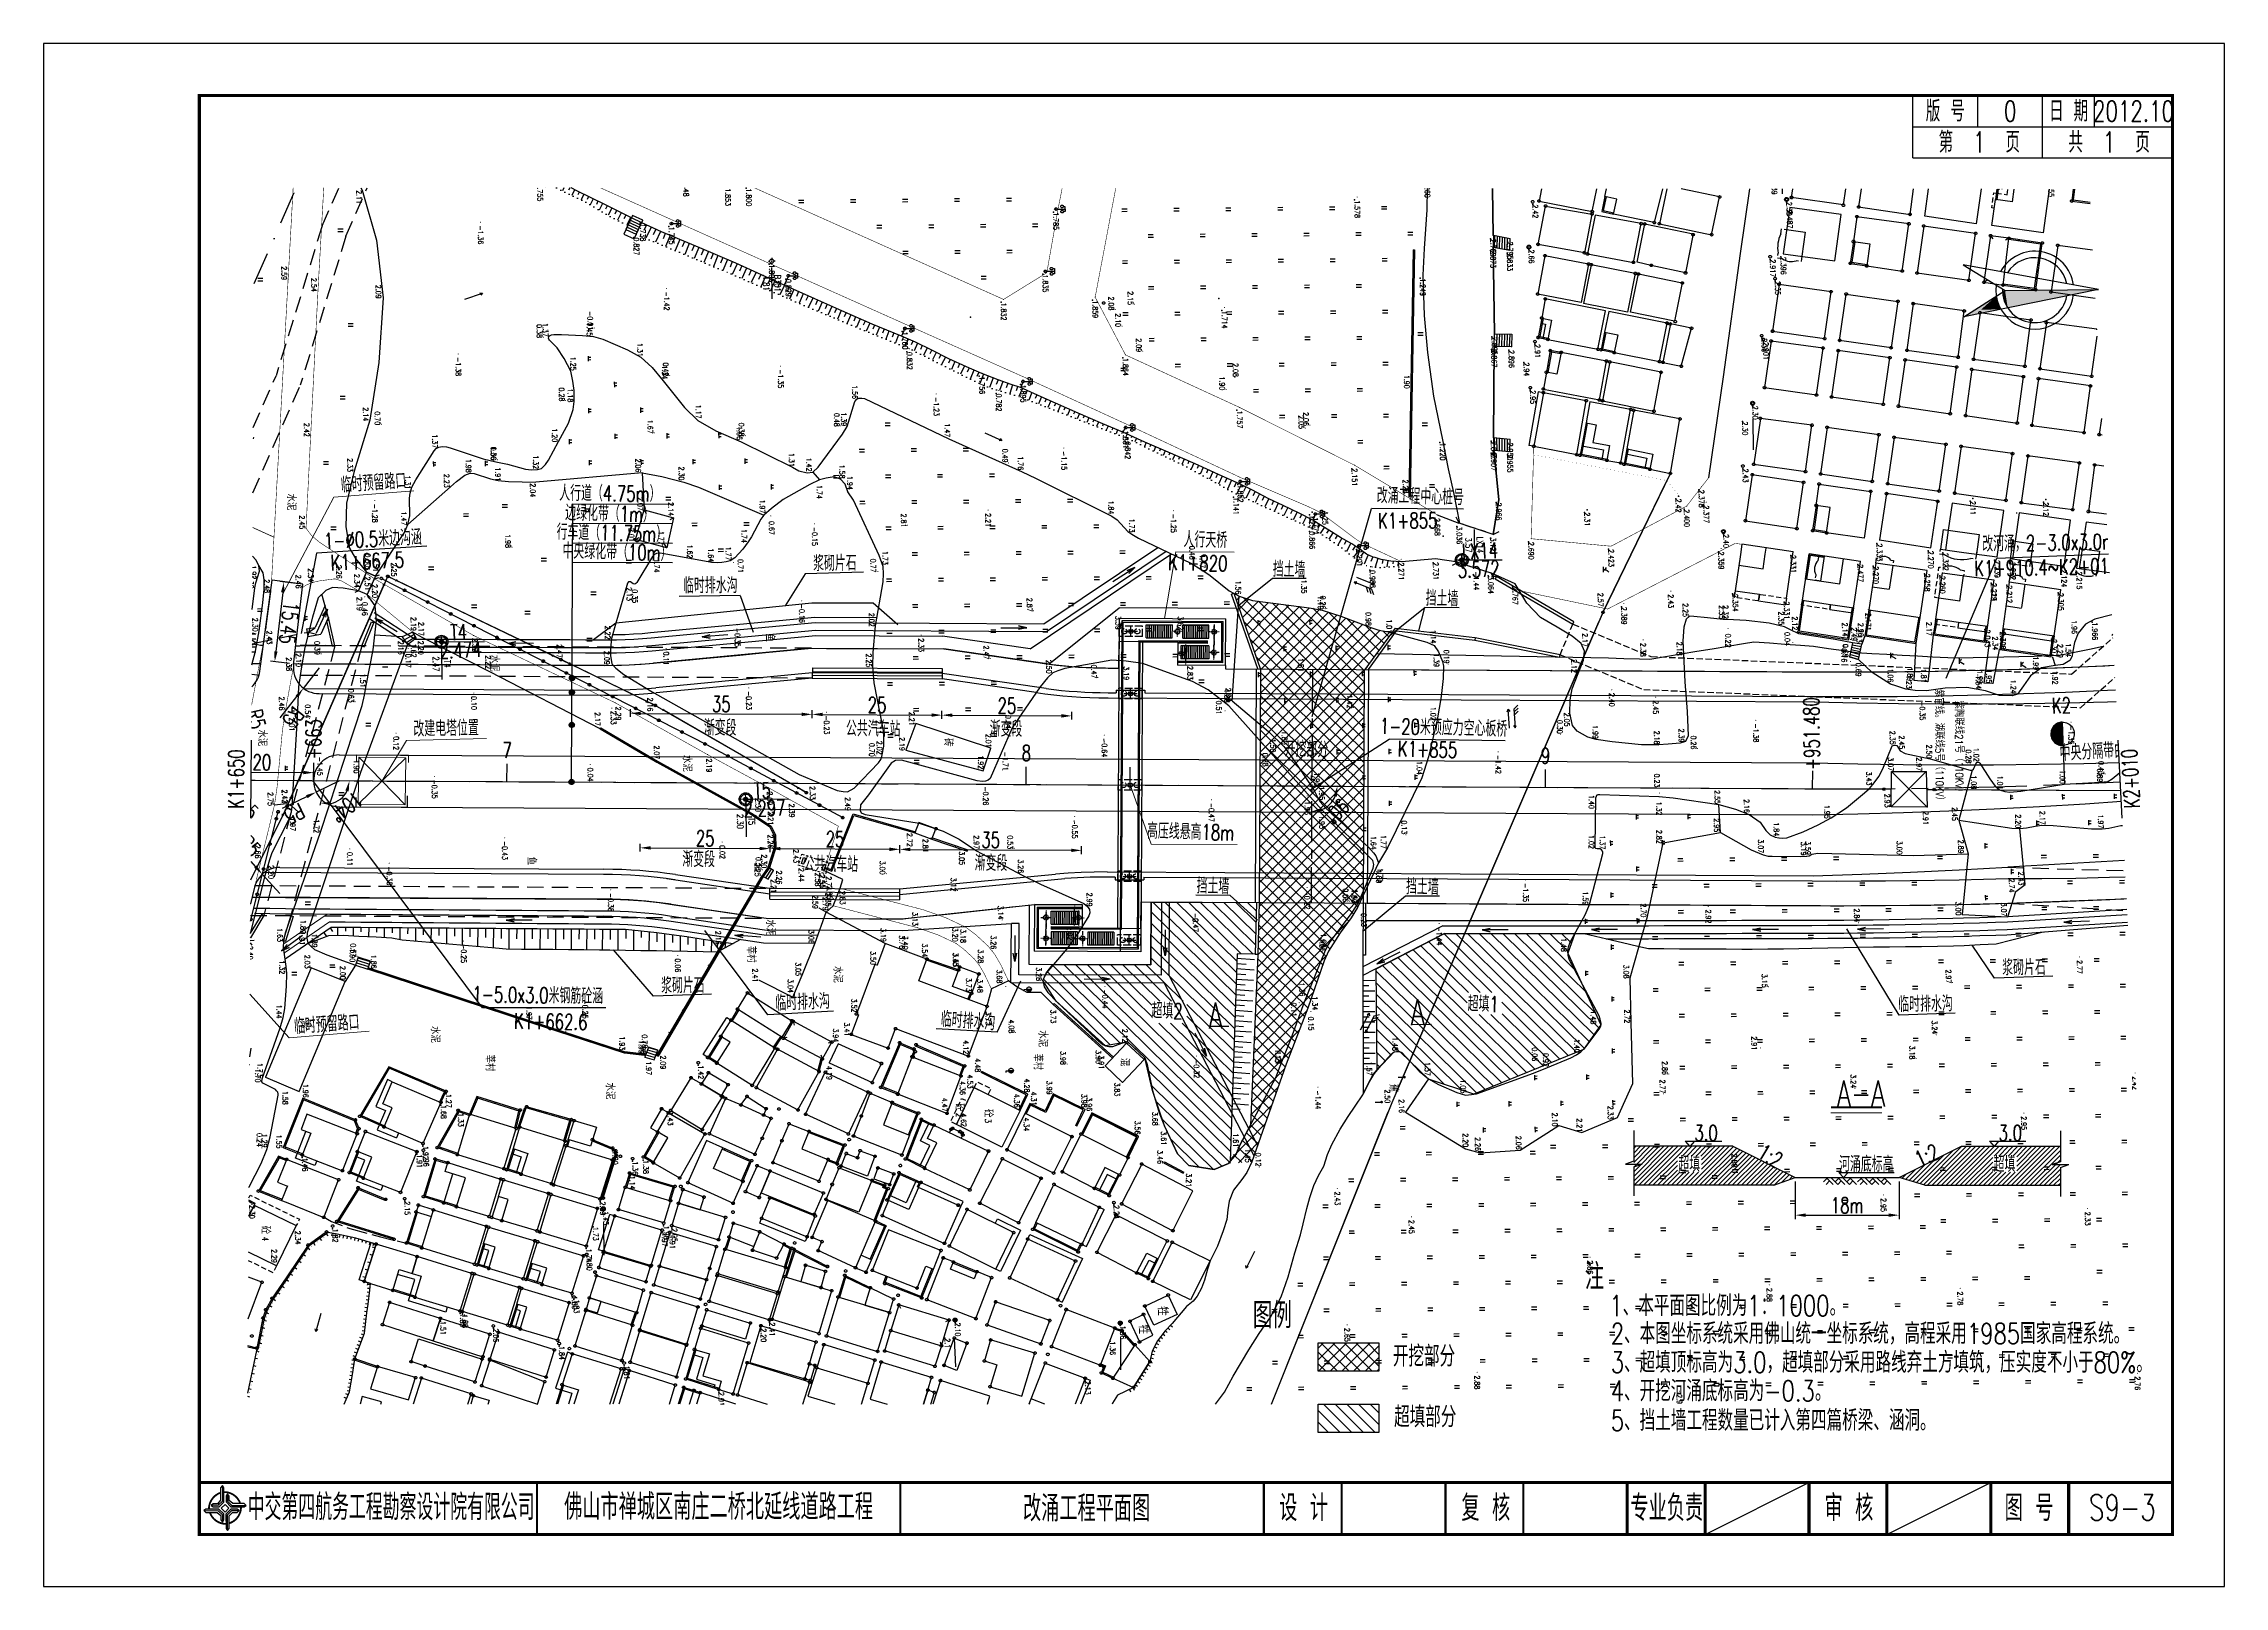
# Paper-space layout 'Layout1' of a CAD drawing. Extents: x -7 to 413, y -20 to 277.
# The model-space entities are those that its viewports show. They can reach past a viewport. Long polylines and large blocks are cut down to what shows.
import ezdxf
from ezdxf.enums import TextEntityAlignment as Align

# ---------------------------------------------------------------- set-up
doc = ezdxf.new("R2010")
doc.units = 0
doc.header["$LTSCALE"] = 0.5
for name, pattern in [('2-1', [6, 2, -1, 2, -1]), ('ACAD_ISO02W100', [15, 12, -3]), ('CENTER', [50.8, 31.75, -6.35, 6.35, -6.35]), ('CENTER2', [28.575, 19.05, -3.175, 3.175, -3.175]), ('DASH', [0.35, 0.25, -0.1]), ('DASHDOT', [25.4, 12.7, -6.35, 0, -6.35]), ('HIDDEN', [9.525, 6.35, -3.175]), ('X14', [1.6, 1, -0.6]), ('X2', [10, 8, -2]), ('X3', [5, 4, -1]), ('X4', [1.6, 0, -1.6]), ('X5', [3, 2, -1])]:
    doc.linetypes.add(name, pattern=pattern)
doc.layers.get('0').update_dxf_attribs({"linetype": 'CONTINUOUS', "lineweight": 5})
doc.layers.get('Defpoints').update_dxf_attribs({"linetype": 'CONTINUOUS'})
for name, color, linetype in [('0-文字', 7, 'CONTINUOUS'), ('0新建线路', 7, 'CONTINUOUS'), ('1-村民住宅', 7, 'CONTINUOUS'), ('GCD', 8, 'CONTINUOUS'), ('HIDE_B', 7, 'CONTINUOUS'), ('L-道路中线', 6, 'DASHDOT'), ('LJBX', 7, 'CONTINUOUS'), ('SPX', 4, 'CONTINUOUS'), ('station', 6, 'CONTINUOUS'), ('zhix', 2, 'CONTINUOUS'), ('中心线', 2, 'CENTER2'), ('内起讫桩号', 7, 'CONTINUOUS'), ('分隔带', 3, 'CONTINUOUS'), ('图框', 7, 'CONTINUOUS'), ('地形图', 8, 'CONTINUOUS'), ('天桥', 1, 'CONTINUOUS'), ('尺寸标注', 4, 'CONTINUOUS'), ('控制导线点', 7, 'CONTINUOUS'), ('文字', 7, 'CONTINUOUS'), ('标题栏', 7, 'CONTINUOUS'), ('桥梁', 6, 'CONTINUOUS'), ('次轮廓线', 7, 'CONTINUOUS'), ('流水线', 5, 'CONTINUOUS'), ('结构线', 7, 'CONTINUOUS'), ('虚线', 11, 'ACAD_ISO02W100'), ('路基边线', 1, 'CONTINUOUS'), ('路面边线', 7, 'CONTINUOUS'), ('轮廓', 2, 'CONTINUOUS')]:
    doc.layers.add(name, color=color, linetype=linetype)
doc.layers.add('标注', color=4, linetype='CONTINUOUS', lineweight=15)
doc.layers.add('隧道', color=6, linetype='CONTINUOUS', lineweight=5)
doc.layers.get('HIDE_B').off()
doc.styles.add('_HZTXT', font='txt.shx', dxfattribs={"width": 0.8, "bigfont": 'HZTXT.shx'})
doc.styles.add('GTF_XW', font='simplex1.shx', dxfattribs={"width": 0.7, "bigfont": 'hztxt.shx'})
doc.styles.add('HZ', font='romans.shx', dxfattribs={"width": 0.8, "bigfont": 'hztxt.shx'})
doc.styles.get("Standard").update_dxf_attribs({"font": 'simplex1.shx', "width": 0.7, "bigfont": 'hztxt.shx'})
doc.styles.add('内起讫桩号', font='simplex1.shx', dxfattribs={"width": 0.7, "bigfont": 'hztxt.shx'})
doc.styles.add('里程桩号', font='simplex1.shx', dxfattribs={"bigfont": 'HZTXT.shx'})
doc.linetypes.add('10421', pattern='A,2,[150,AAA.SHX,S=1,R=0,X=0,Y=1],1e-11', length=2)
doc.linetypes.add('10422', pattern='A,2,[150,AAA.SHX,S=1,R=0,X=0,Y=1],2,[177,AAA.SHX,S=1,R=0,X=0,Y=0.8],1e-09', length=4)
doc.linetypes.add('1161', pattern='A,0,[149,AAA.SHX,S=0.15,R=0,X=0,Y=0],-1.6', length=1.6)
doc.linetypes.add('444', pattern='A,4.5,[145,AAA.SHX,S=1,R=0,X=0,Y=1],4.5,-0.5,[146,AAA.SHX,S=1,R=0,X=0,Y=0],-0.5', length=10)
doc.linetypes.add('X0', pattern='A,0.1,[".",_HZTXT,S=0.1,R=0,X=0,Y=-0.05],0.2,["|",Standard,S=-0.1,R=0,X=0,Y=0],0.1', length=0.4)
doc.dimstyles.new('比例1000', dxfattribs={"dimtxt": 3, "dimasz": 2, "dimexe": 0.8, "dimexo": 0.8, "dimgap": 0.4, "dimtad": 1, "dimdsep": 46, "dimtxsty": 'Standard', "dimcen": 0.09, "dimclrd": 256, "dimclre": 256, "dimclrt": 7, "dimadec": 0, "dimazin": 0, "dimtfac": 1, "dimtix": 1, "dimtmove": 0, "dimatfit": 3, "dimfxl": 0, "dimtolj": 1, "dimtzin": 0, "dimarcsym": 0})

# ---------------------------------------------------------------- blocks, each defined once
blk = doc.blocks.new('TK.SBZ')
at = {"layer": '标题栏'}
blk.add_line((-15, 0), (15, 0), dxfattribs=at)
at = {"layer": '内起讫桩号', "style": '内起讫桩号'}
blk.add_attdef('0001', text='', height=2.5, dxfattribs=at).set_placement((0, 1), align=Align.BOTTOM_CENTER)
blk = doc.blocks.new('TK.EBZ')
at = {"layer": '标题栏'}
blk.add_line((-15, 0), (15, 0), dxfattribs=at)
at = {"layer": '内起讫桩号', "style": '内起讫桩号'}
blk.add_attdef('0001', text='', height=2.5, dxfattribs=at).set_placement((0, -1), align=Align.TOP_CENTER)
blk = doc.blocks.new('*U6')
at = {"linetype": 'Continuous'}
for points in [[(7.37, -20.86), (4.74, -14.23), (2.1, -14.85)], [(7.37, -20.86), (2.1, -14.85), (10, -27.5)], [(7.37, -20.86), (7.24, -13.14), (4.74, -14.23)], [(7.37, -20.86), (10, -27.5), (7.24, -13.14)]]:
    blk.add_solid(points, dxfattribs=at)
blk = doc.blocks.new('*U5')
at = {"linetype": 'Continuous'}
for points in [[(0, 24.5), (0, -11.5), (6.74, -10.53)], [(0.62, -12.48), (6.74, -10.53), (0, -11.5)], [(6.74, -10.53), (0.62, -12.48), (3.8, -11.91)]]:
    blk.add_solid(points, dxfattribs=at)
blk = doc.blocks.new('TK.ZBZ')
for p, q in [((0, 24.5), (-10, -27.5)), ((0, -11.5), (0, 24.5)), ((0, 24.5), (10, -27.5)), ((-10, -27.5), (0, -11.5)), ((10, -27.5), (0, -11.5))]:
    blk.add_line(p, q)
for radius, start, end in [(15, 97.08036, 241.14858), (12.5, 100.83878, 237.39017), (15, 261.96927, 82.91964), (12.5, 267.17751, 79.16122)]:
    blk.add_arc((0, 0), radius, start, end)
at = {"linetype": 'Continuous'}
for name in ['*U5', '*U6']:
    blk.add_blockref(name, (0, 0), dxfattribs=at)
blk = doc.blocks.new('tb')
at = {"lineweight": -3}
h = blk.add_hatch(color=256, dxfattribs=at)
h.paths.add_polyline_path([(-1.23, -0.13), (-3.78, -0.14), (-4.14, -0.41), (-1.4, -0.44), (-0.56, -1.24), (-0.54, -2.62), (-0.27, -2.2), (-0.26, -1.06)])
h.paths.add_polyline_path([(0.13, -1.08), (0.14, -3.86), (0.41, -4.26), (0.44, -1.24), (1.25, -0.43), (2.66, -0.43), (2.26, -0.16), (1.07, -0.15)])
h.paths.add_polyline_path([(1.08, 0.3), (3.62, 0.3), (4.02, 0.56), (1.25, 0.57), (0.43, 1.39), (0.43, 2.8), (0.16, 2.41), (0.15, 1.24)])
h.paths.add_polyline_path([(-0.28, 1.21), (-0.28, 3.99), (-0.56, 4.39), (-0.57, 1.41), (-1.38, 0.6), (-2.74, 0.56), (-2.33, 0.3), (-1.2, 0.29)])
for p, q in [((-0.56, 4.39), (-0.57, 1.41)), ((-1.38, 0.6), (-2.74, 0.56)), ((-0.57, 1.41), (-1.38, 0.6)), ((0.43, 2.8), (0.43, 1.39)), ((0.43, 1.39), (1.25, 0.57)), ((1.25, 0.57), (4.02, 0.56)), ((-4.14, -0.41), (-1.4, -0.44)), ((-1.4, -0.44), (-0.56, -1.24)), ((-0.56, -1.24), (-0.54, -2.62)), ((0.41, -4.26), (0.44, -1.24)), ((0.44, -1.24), (1.25, -0.43)), ((1.25, -0.43), (2.66, -0.43))]:
    blk.add_line(p, q, dxfattribs=at)
at = {"lineweight": -3, "flags": 128}
for points in [[(-0.9, 3.99), (-0.9, 1.58), (-1.53, 0.91), (-2.34, 0.91), (-2.74, 0.56), (-2.33, 0.3), (-1.2, 0.29), (-0.28, 1.21), (-0.28, 3.99), (-0.56, 4.39)], [(-0.04, 0.77), (0.68, 0.04), (-0.04, -0.69), (-0.77, 0.05)], [(3.62, 0.92), (1.43, 0.92), (0.77, 1.54), (0.77, 2.38), (0.43, 2.8), (0.16, 2.41), (0.15, 1.24), (1.08, 0.3), (3.62, 0.3), (4.02, 0.56)], [(-3.73, -0.76), (-1.54, -0.76), (-0.89, -1.39), (-0.89, -2.21), (-0.54, -2.62), (-0.27, -2.2), (-0.26, -1.06), (-1.23, -0.13), (-3.78, -0.14), (-4.14, -0.41)], [(0.75, -3.85), (0.75, -1.43), (1.4, -0.78), (2.26, -0.78), (2.66, -0.43), (2.26, -0.16), (1.07, -0.15), (0.13, -1.08), (0.14, -3.86), (0.41, -4.26)]]:
    blk.add_lwpolyline(points, close=True, dxfattribs=at)
at = {"lineweight": -3, "const_width": 0.35, "flags": 128}
for points in [[(-0.9, 3.02, 0.324167), (-3.16, -0.14)], [(2.88, 0.92, 0.324403), (-0.24, 3.15)], [(0.75, -2.86, 0.325418), (3.02, 0.26)], [(-2.98, -0.76, 0.322976), (0.14, -2.98)]]:
    blk.add_lwpolyline(points, format="xyb", dxfattribs=at)
blk = doc.blocks.new('123')
at = {"layer": '图框', "linetype": 'Continuous'}
for points in [[(-7.5, 277), (-7.5, -20)], [(412.5, 277), (-7.5, 277)], [(412.5, -20), (412.5, 277)], [(-7.5, -20), (412.5, -20)]]:
    blk.add_lwpolyline(points, dxfattribs=at)
blk = doc.blocks.new('*D69')
at = {"layer": 'Defpoints', "color": 0}
for p in [(329.85, 58.72), (349.85, 58.72), (349.85, 51.46)]:
    blk.add_point(p, dxfattribs=at)
at = {"layer": '标注', "lineweight": -2}
for p, q in [((329.85, 57.92), (329.85, 50.66)), ((349.85, 57.92), (349.85, 50.66)), ((331.85, 51.46), (347.85, 51.46))]:
    blk.add_line(p, q, dxfattribs=at)
at = {"layer": '标注'}
for points in [[(331.85, 51.79), (331.85, 51.13), (329.85, 51.46)], [(347.85, 51.79), (347.85, 51.13), (349.85, 51.46)]]:
    blk.add_solid(points, dxfattribs=at)
at = {"layer": '标注', "color": 7, "insert": (339.85, 53.36), "char_height": 3, "attachment_point": 5}
blk.add_mtext('\\A1;18m', dxfattribs=at)
blk = doc.blocks.new('*D8')
at = {"layer": 'Defpoints', "color": 0}
for p in [(500779.93, 2544352.16), (500781.44, 2544352.13), (500781.07, 2544327.14)]:
    blk.add_point(p, dxfattribs=at)
at = {"layer": '标注', "lineweight": -2}
for p, q in [((500780.64, 2544352.15), (500779.13, 2544352.17)), ((500779.59, 2544329.16), (500779.9, 2544350.16)), ((500780.27, 2544327.15), (500778.76, 2544327.17))]:
    blk.add_line(p, q, dxfattribs=at)
at = {"layer": '标注'}
for points in [[(500779.57, 2544350.16), (500780.24, 2544350.15), (500779.93, 2544352.16)], [(500779.26, 2544329.16), (500779.92, 2544329.15), (500779.56, 2544327.16)]]:
    blk.add_solid(points, dxfattribs=at)
at = {"layer": '标注', "color": 7, "insert": (500777.85, 2544339.69), "char_height": 3, "attachment_point": 5, "rotation": 89.1494}
blk.add_mtext('\\A1;25', dxfattribs=at)
blk = doc.blocks.new('*D9')
at = {"layer": 'Defpoints', "color": 0}
for p in [(500779.19, 2544302.16), (500780.69, 2544302.14), (500780.17, 2544267.14)]:
    blk.add_point(p, dxfattribs=at)
at = {"layer": '标注', "lineweight": -2}
for p, q in [((500779.89, 2544302.15), (500778.39, 2544302.17)), ((500778.7, 2544269.17), (500779.16, 2544300.16)), ((500779.37, 2544267.15), (500777.87, 2544267.18))]:
    blk.add_line(p, q, dxfattribs=at)
at = {"layer": '标注'}
for points in [[(500778.83, 2544300.17), (500779.49, 2544300.16), (500779.19, 2544302.16)], [(500778.37, 2544269.17), (500779.03, 2544269.16), (500778.67, 2544267.17)]]:
    blk.add_solid(points, dxfattribs=at)
at = {"layer": '标注', "color": 7, "insert": (500777.03, 2544284.69), "char_height": 3, "attachment_point": 5, "rotation": 89.1494}
blk.add_mtext('\\A1;35', dxfattribs=at)
blk = doc.blocks.new('*D10')
at = {"layer": 'Defpoints', "color": 0}
for p in [(500805.84, 2544353.81), (500807.35, 2544353.79), (500806.83, 2544318.79)]:
    blk.add_point(p, dxfattribs=at)
at = {"layer": '标注', "lineweight": -2}
for p, q in [((500806.55, 2544353.8), (500805.04, 2544353.82)), ((500805.35, 2544320.82), (500805.81, 2544351.81)), ((500806.03, 2544318.81), (500804.52, 2544318.83))]:
    blk.add_line(p, q, dxfattribs=at)
at = {"layer": '标注'}
for points in [[(500805.48, 2544351.82), (500806.15, 2544351.81), (500805.84, 2544353.81)], [(500805.02, 2544320.82), (500805.69, 2544320.81), (500805.32, 2544318.82)]]:
    blk.add_solid(points, dxfattribs=at)
at = {"layer": '标注', "color": 7, "insert": (500803.68, 2544336.34), "char_height": 3, "attachment_point": 5, "rotation": 89.1494}
blk.add_mtext('\\A1;35', dxfattribs=at)
blk = doc.blocks.new('*D11')
at = {"layer": 'Defpoints', "color": 0}
for p in [(500804.95, 2544293.82), (500806.46, 2544293.8), (500806.09, 2544268.8)]:
    blk.add_point(p, dxfattribs=at)
at = {"layer": '标注', "lineweight": -2}
for p, q in [((500805.66, 2544293.81), (500804.15, 2544293.83)), ((500804.61, 2544270.82), (500804.92, 2544291.82)), ((500805.29, 2544268.81), (500803.78, 2544268.83))]:
    blk.add_line(p, q, dxfattribs=at)
at = {"layer": '标注'}
for points in [[(500804.59, 2544291.82), (500805.25, 2544291.81), (500804.95, 2544293.82)], [(500804.28, 2544270.83), (500804.94, 2544270.82), (500804.58, 2544268.82)]]:
    blk.add_solid(points, dxfattribs=at)
at = {"layer": '标注', "color": 7, "insert": (500802.87, 2544281.35), "char_height": 3, "attachment_point": 5, "rotation": 89.1494}
blk.add_mtext('\\A1;25', dxfattribs=at)
blk = doc.blocks.new('*D12')
at = {"layer": 'Defpoints', "color": 0}
for p in [(500779.56, 2544327.16), (500781.07, 2544327.14), (500780.69, 2544302.14)]:
    blk.add_point(p, dxfattribs=at)
at = {"layer": '标注', "lineweight": -2}
for p, q in [((500780.27, 2544327.15), (500778.76, 2544327.17)), ((500779.22, 2544304.16), (500779.53, 2544325.16)), ((500779.89, 2544302.15), (500778.39, 2544302.17))]:
    blk.add_line(p, q, dxfattribs=at)
at = {"layer": '标注'}
for points in [[(500779.2, 2544325.16), (500779.86, 2544325.15), (500779.56, 2544327.16)], [(500778.89, 2544304.17), (500779.55, 2544304.16), (500779.19, 2544302.16)]]:
    blk.add_solid(points, dxfattribs=at)
at = {"layer": '标注', "color": 7, "insert": (500777.48, 2544314.69), "char_height": 3, "attachment_point": 5, "rotation": 89.1494}
blk.add_mtext('\\A1;25', dxfattribs=at)
blk = doc.blocks.new('*D13')
at = {"layer": 'Defpoints', "color": 0}
for p in [(500805.32, 2544318.82), (500806.83, 2544318.79), (500806.46, 2544293.8)]:
    blk.add_point(p, dxfattribs=at)
at = {"layer": '标注', "lineweight": -2}
for p, q in [((500806.03, 2544318.81), (500804.52, 2544318.83)), ((500804.98, 2544295.82), (500805.29, 2544316.82)), ((500805.66, 2544293.81), (500804.15, 2544293.83))]:
    blk.add_line(p, q, dxfattribs=at)
at = {"layer": '标注'}
for points in [[(500804.96, 2544316.82), (500805.63, 2544316.81), (500805.32, 2544318.82)], [(500804.65, 2544295.82), (500805.31, 2544295.81), (500804.95, 2544293.82)]]:
    blk.add_solid(points, dxfattribs=at)
at = {"layer": '标注', "color": 7, "insert": (500803.24, 2544306.35), "char_height": 3, "attachment_point": 5, "rotation": 89.1494}
blk.add_mtext('\\A1;25', dxfattribs=at)
blk = doc.blocks.new('公里标')
at = {"layer": 'station'}
h = blk.add_hatch(color=256, dxfattribs=at)
edge = h.paths.add_edge_path()
edge.add_arc((0, 13), 3, 90, 270)
edge.add_line((0, 10), (0, 16))
blk.add_line((0, 16), (0, 0), dxfattribs=at)
blk.add_lwpolyline([(0, 16, 1), (0, 10)], format="xyb", close=True, dxfattribs=at)
blk.add_lwpolyline([(0, 16, -1), (0, 10, -15.340907)], format="xyb", dxfattribs=at)
blk = doc.blocks.new('*D16')
at = {"layer": 'Defpoints', "color": 0, "linetype": 'ByBlock'}
for p in [(500789.54, 2544206.07), (500791.16, 2544206.04), (500790.78, 2544186.04)]:
    blk.add_point(p, dxfattribs=at)
at = {"layer": '标注', "linetype": 'ByBlock', "lineweight": -2}
for p, q in [((500790.36, 2544206.05), (500788.74, 2544206.08)), ((500789.19, 2544188.07), (500789.5, 2544204.07)), ((500789.98, 2544186.06), (500788.35, 2544186.09))]:
    blk.add_line(p, q, dxfattribs=at)
at = {"layer": '标注', "linetype": 'ByBlock'}
for points in [[(500789.16, 2544204.07), (500789.83, 2544204.06), (500789.54, 2544206.07)], [(500788.86, 2544188.08), (500789.53, 2544188.07), (500789.15, 2544186.07)]]:
    blk.add_solid(points, dxfattribs=at)
at = {"layer": '标注', "color": 7, "linetype": 'ByBlock', "insert": (500787.45, 2544196.11), "char_height": 3, "attachment_point": 5, "rotation": 88.9024}
blk.add_mtext('\\A1;20', dxfattribs=at)
blk = doc.blocks.new('*D18')
at = {"layer": 'Defpoints', "color": 0, "linetype": 'ByBlock'}
for p in [(500795.24, 2544494.72), (500765.21, 2544215.55), (500795.31, 2544209.97), (500817.01, 2544201.4), (500790.91, 2544194.77)]:
    blk.add_point(p, dxfattribs=at)
at = {"layer": '标注', "linetype": 'ByBlock', "lineweight": -2}
blk.add_arc((500791.11, 2544208.48), 4.46, 10.6219, 63.2673, dxfattribs=at)
at = {"layer": '标注', "linetype": 'ByBlock'}
for points in [[(500793.04, 2544212.14), (500793.2, 2544212.78), (500791.17, 2544212.94)], [(500795.83, 2544209.28), (500795.16, 2544209.31), (500795.41, 2544207.3)]]:
    blk.add_solid(points, dxfattribs=at)
at = {"layer": '标注', "color": 7, "linetype": 'ByBlock', "insert": (500796.19, 2544212.3), "char_height": 3, "attachment_point": 5, "rotation": 306.9446}
blk.add_mtext('\\A1;104°', dxfattribs=at)
blk = doc.blocks.new('*D19')
at = {"layer": 'Defpoints', "color": 0, "linetype": 'ByBlock'}
for p in [(500769.38, 2544207.33), (500773.3, 2544204.22)]:
    blk.add_point(p, dxfattribs=at)
at = {"layer": '标注', "linetype": 'ByBlock', "lineweight": -2}
for p, q in [((500769.38, 2544207.33), (500773.3, 2544204.22)), ((500778.91, 2544199.74), (500774.86, 2544202.97))]:
    blk.add_line(p, q, dxfattribs=at)
at = {"layer": '标注', "linetype": 'ByBlock'}
blk.add_solid([(500775.07, 2544203.23), (500774.65, 2544202.71), (500773.3, 2544204.22)], dxfattribs=at)
at = {"layer": '标注', "color": 7, "linetype": 'ByBlock', "insert": (500778.85, 2544202.22), "char_height": 3, "attachment_point": 5, "rotation": 321.4715}
blk.add_mtext('\\A1;R5', dxfattribs=at)
blk = doc.blocks.new('*D20')
at = {"layer": 'Defpoints', "color": 0, "linetype": 'ByBlock'}
for p in [(500774.06, 2544192.03), (500769.18, 2544190.95)]:
    blk.add_point(p, dxfattribs=at)
at = {"layer": '标注', "linetype": 'ByBlock', "lineweight": -2}
for p, q in [((500769.18, 2544190.95), (500774.06, 2544192.03)), ((500781.08, 2544193.57), (500776.02, 2544192.46))]:
    blk.add_line(p, q, dxfattribs=at)
at = {"layer": '标注', "linetype": 'ByBlock'}
blk.add_solid([(500775.95, 2544192.78), (500776.09, 2544192.13), (500774.06, 2544192.03)], dxfattribs=at)
at = {"layer": '标注', "color": 7, "linetype": 'ByBlock', "insert": (500779.11, 2544195.08), "char_height": 3, "attachment_point": 5, "rotation": 12.4324}
blk.add_mtext('\\A1;R5', dxfattribs=at)
blk = doc.blocks.new('*D21')
at = {"layer": 'Defpoints', "color": 0, "linetype": 'ByBlock'}
for p in [(500807.32, 2544184.26), (500811.82, 2544182.07)]:
    blk.add_point(p, dxfattribs=at)
at = {"layer": '标注', "linetype": 'ByBlock', "lineweight": -2}
for p, q in [((500800.86, 2544187.4), (500805.52, 2544185.13)), ((500811.82, 2544182.07), (500807.32, 2544184.26))]:
    blk.add_line(p, q, dxfattribs=at)
at = {"layer": '标注', "linetype": 'ByBlock'}
blk.add_solid([(500805.67, 2544185.43), (500805.38, 2544184.83), (500807.32, 2544184.26)], dxfattribs=at)
at = {"layer": '标注', "color": 7, "linetype": 'ByBlock', "insert": (500803.13, 2544188.41), "char_height": 3, "attachment_point": 5, "rotation": 334.0688}
blk.add_mtext('\\A1;R5', dxfattribs=at)
blk = doc.blocks.new('*D24')
at = {"layer": 'Defpoints', "color": 0, "linetype": 'ByBlock'}
for p in [(500753.24, 2544204.31), (500768.57, 2544202.39), (500768.11, 2544198.75)]:
    blk.add_point(p, dxfattribs=at)
at = {"layer": '标注', "linetype": 'ByBlock', "lineweight": -2}
for p, q in [((500753.14, 2544203.52), (500752.69, 2544199.87)), ((500754.77, 2544200.42), (500766.13, 2544199)), ((500768.47, 2544201.6), (500768.01, 2544197.96))]:
    blk.add_line(p, q, dxfattribs=at)
at = {"layer": '标注', "linetype": 'ByBlock'}
for points in [[(500754.81, 2544200.75), (500754.73, 2544200.09), (500752.78, 2544200.67)], [(500766.17, 2544199.33), (500766.09, 2544198.67), (500768.11, 2544198.75)]]:
    blk.add_solid(points, dxfattribs=at)
at = {"layer": '标注', "color": 7, "linetype": 'ByBlock', "insert": (500760.68, 2544201.6), "char_height": 3, "attachment_point": 5, "rotation": 352.8768}
blk.add_mtext('\\A1;15.45', dxfattribs=at)
blk = doc.blocks.new('*D25')
at = {"layer": 'Defpoints', "color": 0, "linetype": 'ByBlock'}
for p in [(500812.73, 2544199.33), (500809, 2544196)]:
    blk.add_point(p, dxfattribs=at)
at = {"layer": '标注', "linetype": 'ByBlock', "lineweight": -2}
for p, q in [((500812.73, 2544199.33), (500809, 2544196)), ((500803.65, 2544191.21), (500807.51, 2544194.66))]:
    blk.add_line(p, q, dxfattribs=at)
at = {"layer": '标注', "linetype": 'ByBlock'}
blk.add_solid([(500807.29, 2544194.91), (500807.73, 2544194.42), (500809, 2544196)], dxfattribs=at)
at = {"layer": '标注', "color": 7, "linetype": 'ByBlock', "insert": (500803.57, 2544193.69), "char_height": 3, "attachment_point": 5, "rotation": 41.8048}
blk.add_mtext('\\A1;R5', dxfattribs=at)
blk = doc.blocks.new('*D28')
at = {"layer": 'Defpoints', "color": 0, "linetype": 'ByBlock'}
for p in [(500791.15, 2544211.03), (500793.29, 2544206.51)]:
    blk.add_point(p, dxfattribs=at)
at = {"layer": '标注', "linetype": 'ByBlock', "lineweight": -2}
for p, q in [((500791.15, 2544211.03), (500793.29, 2544206.51)), ((500796.35, 2544200.01), (500794.14, 2544204.7))]:
    blk.add_line(p, q, dxfattribs=at)
at = {"layer": '标注', "linetype": 'ByBlock'}
blk.add_solid([(500794.44, 2544204.84), (500793.84, 2544204.56), (500793.29, 2544206.51)], dxfattribs=at)
at = {"layer": '标注', "color": 7, "linetype": 'ByBlock', "insert": (500797.39, 2544202.26), "char_height": 3, "attachment_point": 5, "rotation": 295.2492}
blk.add_mtext('\\A1;R5', dxfattribs=at)
blk = doc.blocks.new('*D29')
at = {"layer": 'Defpoints', "color": 0, "linetype": 'ByBlock'}
for p in [(500791.63, 2544184.97), (500789.46, 2544182.54)]:
    blk.add_point(p, dxfattribs=at)
at = {"layer": '标注', "linetype": 'ByBlock', "lineweight": -2}
for p, q in [((500798.55, 2544192.72), (500792.96, 2544186.46)), ((500789.46, 2544182.54), (500791.63, 2544184.97))]:
    blk.add_line(p, q, dxfattribs=at)
at = {"layer": '标注', "linetype": 'ByBlock'}
blk.add_solid([(500792.71, 2544186.68), (500793.21, 2544186.24), (500791.63, 2544184.97)], dxfattribs=at)
at = {"layer": '标注', "color": 7, "linetype": 'ByBlock', "insert": (500795.01, 2544191.6), "char_height": 3, "attachment_point": 5, "rotation": 48.2351}
blk.add_mtext('\\A1;R3.25', dxfattribs=at)
blk = doc.blocks.new('dun1')
at = {"layer": '天桥', "color": 5, "linetype": 'ACAD_ISO02W100', "ltscale": 0.25}
for p, q in [((427493.71, 2526041.16), (427489.21, 2526041.16)), ((427489.21, 2526039.16), (427489.21, 2526041.16)), ((427491.06, 2526040.36), (427491.06, 2526039.96)), ((427491.16, 2526040.46), (427491.76, 2526040.46)), ((427491.16, 2526039.86), (427491.76, 2526039.86)), ((427491.86, 2526040.36), (427491.86, 2526039.96)), ((427493.71, 2526039.16), (427493.71, 2526041.16)), ((427493.71, 2526039.16), (427489.21, 2526039.16))]:
    blk.add_line(p, q, dxfattribs=at)
for centre in [(427490.21, 2526040.16), (427492.71, 2526040.16)]:
    blk.add_circle(centre, 0.5, dxfattribs=at)
for centre, start, end in [((427491.16, 2526040.36), 90, 180), ((427491.16, 2526039.96), 180, 270), ((427491.76, 2526040.36), 0, 90), ((427491.76, 2526039.96), 270, 0)]:
    blk.add_arc(centre, 0.1, start, end, dxfattribs=at)
at = {"layer": '轮廓'}
for p, q in [((427490.21, 2526040.16), (427492.71, 2526040.16)), ((427491.46, 2526039.16), (427491.46, 2526041.16))]:
    blk.add_line(p, q, dxfattribs=at)
blk = doc.blocks.new('人行天桥')
at = {"layer": '中心线'}
for p, q in [((-29600, 17030), (-29600, 15030)), ((-25600, 17030), (-25600, 15030)), ((-30976, 16030), (-24500, 16030)), ((-24224, 16030), (-30700, 16030)), ((-28633, 8990), (-30850, 8990)), ((-29600, 9732), (-29600, 8192)), ((-24383, 9780), (-26600, 9780)), ((-25350, 10522), (-25350, 8982)), ((29600, -10170), (29600, -7770)), ((24195, -9780), (27140, -9780)), ((25600, -10960), (25600, -8560)), ((28195, -8990), (31140, -8990)), ((24224, -16030), (30700, -16030)), ((30976, -16030), (24500, -16030)), ((25600, -17030), (25600, -15030)), ((29600, -17030), (29600, -15030))]:
    blk.add_line(p, q, dxfattribs=at)
at = {"layer": '尺寸标注', "color": 6}
blk.add_line((27600, -1750), (32100, -1750), dxfattribs=at)
at = {"layer": '结构线'}
for p, q in [((-23100, 18280), (-32100, 18280)), ((-32100, -2250), (-32100, 18280)), ((-23600, 17780), (-31600, 17780)), ((-31600, 1750), (-31600, 17780)), ((-23850, 17530), (-31350, 17530)), ((-31350, -1550), (-31350, 17530)), ((-23850, 17530), (-23850, 9030)), ((-23600, 17780), (-23600, 9030)), ((-23100, 18280), (-23100, 9030)), ((-28350, 15030), (-30850, 15030)), ((-28350, 15030), (-30850, 15030)), ((-30850, 9990), (-30850, 15030)), ((-30850, 15030), (-30850, 9990)), ((-28350, 14670), (-30850, 14670)), ((-28350, 14310), (-30850, 14310)), ((-28350, 13950), (-30850, 13950)), ((-28350, 13590), (-30850, 13590)), ((-28350, 13230), (-30850, 13230)), ((-28350, 12870), (-30850, 12870)), ((-28350, 9990), (-28350, 15030)), ((-27850, 1550), (-27850, 14780)), ((-27350, 14780), (-27850, 14780)), ((-27600, 1750), (-27600, 14780)), ((-27600, 14780), (-27600, 9260)), ((-27350, 14780), (-27350, 9030)), ((-26850, 15030), (-24350, 15030)), ((-26850, 15030), (-24350, 15030)), ((-26850, 15030), (-26850, 9630)), ((-26850, 14670), (-24350, 14670)), ((-26850, 14310), (-24350, 14310)), ((-26850, 13950), (-24350, 13950)), ((-26850, 13590), (-24350, 13590)), ((-26850, 13230), (-24350, 13230)), ((-26850, 12870), (-24350, 12870)), ((-24350, 15030), (-24350, 9630)), ((-28350, 12510), (-30850, 12510)), ((-28350, 12150), (-30850, 12150)), ((-28350, 11790), (-30850, 11790)), ((-28350, 11430), (-30850, 11430)), ((-28350, 11070), (-30850, 11070)), ((-28350, 10710), (-30850, 10710)), ((-28350, 10350), (-30850, 10350)), ((-28350, 9990), (-30850, 9990)), ((-27600, 9030), (-23100, 9030)), ((-26850, 12510), (-24350, 12510)), ((-26850, 12150), (-24350, 12150)), ((-26850, 11790), (-24350, 11790)), ((-26850, 11430), (-24350, 11430)), ((-26850, 11070), (-24350, 11070)), ((-26850, 10710), (-24350, 10710)), ((-26850, 10350), (-24350, 10350)), ((-26850, 9990), (-24350, 9990)), ((-26850, 9630), (-24350, 9630)), ((-26850, 9630), (-24350, 9630)), ((-28350, 7990), (-30850, 7990)), ((-30850, 2950), (-30850, 7990)), ((-28350, 7990), (-30850, 7990)), ((-28350, 7630), (-30850, 7630)), ((-28350, 7270), (-30850, 7270)), ((-28350, 6910), (-30850, 6910)), ((-28350, 6550), (-30850, 6550)), ((-28350, 6190), (-30850, 6190)), ((-28350, 5830), (-30850, 5830)), ((-28350, 5470), (-30850, 5470)), ((-28350, 5110), (-30850, 5110)), ((-28350, 4750), (-30850, 4750)), ((-28350, 4390), (-30850, 4390)), ((-28350, 2950), (-28350, 7990)), ((-31600, 1750), (-31600, -1750)), ((-28350, 4030), (-30850, 4030)), ((-28350, 3670), (-30850, 3670)), ((-28350, 3310), (-30850, 3310)), ((-28350, 2950), (-30850, 2950)), ((-27850, 1550), (31350, 1550)), ((-27600, 2250), (32100, 2250)), ((-27600, 1750), (31600, 1750)), ((31350, 1550), (31350, -17530)), ((31600, 1750), (31600, -1750)), ((32100, 2250), (32100, -18280)), ((-32100, -2250), (27600, -2250)), ((-31600, -1750), (27600, -1750)), ((-31350, -1550), (27850, -1550)), ((27600, -15030), (27600, -1750)), ((27850, -1550), (27850, -15030)), ((28350, -2950), (30850, -2950)), ((28350, -2950), (28350, -7990)), ((28350, -3310), (30850, -3310)), ((28350, -3670), (30850, -3670)), ((28350, -4030), (30850, -4030)), ((30850, -2950), (30850, -7990)), ((31600, -1750), (31600, -17780)), ((28350, -4390), (30850, -4390)), ((28350, -4750), (30850, -4750)), ((28350, -5110), (30850, -5110)), ((28350, -5470), (30850, -5470)), ((28350, -5830), (30850, -5830)), ((28350, -6190), (30850, -6190)), ((28350, -6550), (30850, -6550)), ((28350, -6910), (30850, -6910)), ((28350, -7270), (30850, -7270)), ((28350, -7630), (30850, -7630)), ((28350, -7990), (30850, -7990)), ((28350, -7990), (30850, -7990)), ((23100, -18280), (23100, -9030)), ((27600, -9030), (23100, -9030)), ((23600, -17780), (23600, -9030)), ((23850, -17530), (23850, -9030)), ((26850, -9630), (24350, -9630)), ((26850, -9630), (24350, -9630)), ((24350, -15030), (24350, -9630)), ((26850, -9990), (24350, -9990)), ((26850, -10350), (24350, -10350)), ((26850, -10710), (24350, -10710)), ((26850, -11070), (24350, -11070)), ((26850, -11430), (24350, -11430)), ((26850, -11790), (24350, -11790)), ((26850, -12150), (24350, -12150)), ((26850, -12510), (24350, -12510)), ((26850, -15030), (26850, -9630)), ((27350, -15030), (27350, -9030)), ((27600, -9630), (27600, -15030)), ((28350, -9990), (30850, -9990)), ((28350, -9990), (28350, -15030)), ((28350, -10350), (30850, -10350)), ((28350, -10710), (30850, -10710)), ((28350, -11070), (30850, -11070)), ((28350, -11430), (30850, -11430)), ((28350, -11790), (30850, -11790)), ((28350, -12150), (30850, -12150)), ((28350, -12510), (30850, -12510)), ((30850, -9990), (30850, -15030)), ((30850, -9990), (30850, -15030)), ((26850, -12870), (24350, -12870)), ((26850, -13230), (24350, -13230)), ((26850, -13590), (24350, -13590)), ((26850, -13950), (24350, -13950)), ((26850, -14310), (24350, -14310)), ((26850, -14670), (24350, -14670)), ((26850, -15030), (24350, -15030)), ((26850, -15030), (24350, -15030)), ((27350, -15030), (27850, -15030)), ((28350, -12870), (30850, -12870)), ((28350, -13230), (30850, -13230)), ((28350, -13590), (30850, -13590)), ((28350, -13950), (30850, -13950)), ((28350, -14310), (30850, -14310)), ((28350, -14670), (30850, -14670)), ((28350, -15030), (30850, -15030)), ((28350, -15030), (30850, -15030)), ((23100, -18280), (32100, -18280)), ((23600, -17780), (31600, -17780)), ((23850, -17530), (31350, -17530))]:
    blk.add_line(p, q, dxfattribs=at)
at = {"layer": '结构线', "linetype": 'HIDDEN'}
for p, q in [((-27600, 10530), (-23100, 10530)), ((27600, -10530), (23100, -10530))]:
    blk.add_line(p, q, dxfattribs=at)
at = {"layer": '虚线'}
for p, q in [((-900, 1600), (900, 1600)), ((30500, 1532), (28700, 1532)), ((-900, -1600), (900, -1600))]:
    blk.add_line(p, q, dxfattribs=at)
for centre, radius in [((-29600, 16030), 500), ((-29600, 16030), 400), ((-25600, 16030), 500), ((-25600, 16030), 400), ((-29600, 8990), 500), ((-29600, 8990), 400), ((-25350, 9780), 500), ((25600, -9780), 500), ((29600, -8990), 500), ((29600, -8990), 400), ((25600, -16030), 500), ((25600, -16030), 400), ((29600, -16030), 500), ((29600, -16030), 400)]:
    blk.add_circle(centre, radius, dxfattribs=at)
at = {"layer": '天桥', "xscale": 1000, "yscale": 1000, "zscale": 1000, "rotation": 90}
for p in [(2526010558, -427491456), (2526022558, -427491456), (2526040158, -427491456), (2526057758, -427491456), (2526070008, -427491456)]:
    blk.add_blockref('dun1', p, dxfattribs=at)
blk = doc.blocks.new('*D33')
at = {"layer": 'Defpoints', "color": 0}
for p in [(500795.43, 2544508.14), (500796.37, 2544402.5), (500771.35, 2544398.58), (500816.35, 2544397.93), (500790.78, 2544186.22)]:
    blk.add_point(p, dxfattribs=at)
at = {"layer": '标注', "lineweight": -2}
blk.add_arc((500793.84, 2544398.26), 4.94, 22.5256, 65.82, dxfattribs=at)
at = {"layer": '标注'}
for points in [[(500795.79, 2544402.44), (500795.94, 2544403.09), (500793.91, 2544403.2)], [(500798.73, 2544400.21), (500798.08, 2544400.09), (500798.78, 2544398.18)]]:
    blk.add_solid(points, dxfattribs=at)
at = {"layer": '标注', "color": 7, "insert": (500798.75, 2544403.02), "char_height": 3, "attachment_point": 5, "rotation": 314.1728}
blk.add_mtext('\\A1;90°', dxfattribs=at)
blk = doc.blocks.new('控制导线点')
at = {"layer": '控制导线点'}
for p, q in [((500961.792, 2543567.946, 3.298), (500960.192, 2543567.946)), ((500962.192, 2543568.346, 3.298), (500962.192, 2543569.946)), ((500962.192, 2543567.546, 3.298), (500962.192, 2543565.946)), ((500962.592, 2543567.946, 3.298), (500964.192, 2543567.946))]:
    blk.add_line(p, q, dxfattribs=at)
for centre, radius in [((500962.192, 2543567.946), 2.5), ((500962.192, 2543567.946), 2), ((500962.192, 2543567.946, 3.298), 0.4)]:
    blk.add_circle(centre, radius, dxfattribs=at)
blk = doc.blocks.new('gc121')
for p, q in [((-0.5, -1), (-0.5, 1)), ((0.5, -1), (0.5, 1))]:
    blk.add_line(p, q)
blk = doc.blocks.new('GC200')
at = {"linetype": 'Continuous', "const_width": 0.2, "flags": 128}
blk.add_lwpolyline([(-0.1, 0, 1), (0.1, 0, 1)], format="xyb", close=True, dxfattribs=at)
blk = doc.blocks.new('gc116')
for p, q in [((-1.3, 0), (-0.8, 0)), ((0, 1.3), (0, 0.8)), ((1.3, 0), (0.8, 0)), ((0, -1.3), (0, -0.8))]:
    blk.add_line(p, q)
blk.add_circle((0, 0), 0.8)
blk.add_point((0, 0))
blk = doc.blocks.new('gc117')
blk.add_circle((0, 0), 0.8)
blk.add_point((0, 0))
blk = doc.blocks.new('gc013b')
at = {"linetype": 'Continuous'}
blk.add_line((0.5, 0), (4, 0), dxfattribs=at)
at = {"linetype": 'Continuous', "flags": 128}
blk.add_lwpolyline([(3.39, 0.35), (4, 0), (3.39, -0.35)], dxfattribs=at)
blk = doc.blocks.new('gc123')
for p, q in [((-1, 0), (1, 0)), ((0, 0), (-0.8, 1)), ((0, 0), (1.2, 2))]:
    blk.add_line(p, q)
blk = doc.blocks.new('gc013c')
at = {"linetype": 'Continuous'}
blk.add_line((0.5, 0), (4, 0), dxfattribs=at)
at = {"linetype": 'Continuous', "const_width": 0.15, "flags": 128}
blk.add_lwpolyline([(3.775, 0, 1), (3.925, 0, 1)], format="xyb", close=True, dxfattribs=at)
blk = doc.blocks.new('gc170')
at = {"linetype": 'Continuous'}
blk.add_circle((0, 0), 0.5, dxfattribs=at)
blk = doc.blocks.new('VH')
at = {"const_width": 0.000125}
blk.add_lwpolyline([(-0.00006, 0, 1), (0.00006, 0, 1)], format="xyb", close=True, dxfattribs=at)
blk = doc.blocks.new('A501')
for radius in [0.00075, 0.000014]:
    blk.add_circle((0, 0), radius)
blk = doc.blocks.new('gc097')
for p, q in [((-1, 2.9), (-1, 3.5)), ((-1, 3.5), (1, 3.5)), ((0, 0.5), (0, 3.5)), ((1, 3.5), (1, 2.9))]:
    blk.add_line(p, q)
for centre in [(-1, 2.4), (0, 0), (1, 2.4)]:
    blk.add_circle(centre, 0.5)
blk = doc.blocks.new('VN')
for p, q in [((0.001, 0), (-0.001, 0)), ((-0.0003, 0.0009), (-0.0007, 0.0012)), ((-0.0001, 0.0007), (-0.0003, 0.0009)), ((0, 0.0004), (-0.0001, 0.0007)), ((0, 0.0004), (0.0001, 0.0008)), ((0, 0), (0, 0.0004)), ((0, 0), (0, 0)), ((0.0001, 0.0008), (0.0002, 0.0011)), ((0.0001, 0), (0.0001, 0.0008)), ((0.0002, 0.0011), (0.0004, 0.0014)), ((0.0004, 0.0014), (0.0007, 0.0017)), ((0.0007, 0.0017), (0.001, 0.002))]:
    blk.add_line(p, q)
blk = doc.blocks.new('HN')
for p, q in [((0.00001, 0.00107), (0.00726, 0.00107)), ((0.00326, 0.00107), (0.00326, 0.00107)), ((0.00636, 0.00157), (0.00726, 0.00107)), ((0.00726, 0.00107), (0.00636, 0.00057)), ((0.00089, -0.00059), (-0.00001, -0.00109)), ((0.00724, -0.00109), (-0.00001, -0.00109)), ((-0.00001, -0.00109), (0.00089, -0.00159)), ((0.00489, -0.00107), (0.00628, -0.00269)), ((0.00611, -0.00109), (0.00751, -0.00271)), ((0.00722, -0.00111), (0.00862, -0.00273))]:
    blk.add_line(p, q)
blk = doc.blocks.new('HM')
for p, q in [((0, 0), (0.00725, 0)), ((0.00325, 0), (0.00325, 0)), ((0.00635, 0.0005), (0.00725, 0)), ((0.00725, 0), (0.00635, -0.0005))]:
    blk.add_line(p, q)
blk = doc.blocks.new('VE')
for p, q in [((-0.0004, 0.0015), (-0.0004, 0)), ((0, 0), (0, 0)), ((0.0004, 0), (0.0004, 0.0015))]:
    blk.add_line(p, q)
blk = doc.blocks.new('V4')
for p, q in [((-0.0007, 0.0024), (-0.0008, 0.0021)), ((-0.0008, 0.0021), (-0.0008, 0.0018)), ((-0.0008, 0.0018), (-0.0007, 0.0015)), ((-0.0006, 0.0026), (-0.0007, 0.0024)), ((-0.0007, 0.0015), (-0.0006, 0.0013)), ((-0.0004, 0.0028), (-0.0006, 0.0026)), ((-0.0006, 0.0013), (-0.0004, 0.0011)), ((-0.0002, 0.0029), (-0.0004, 0.0028)), ((-0.0004, 0.0011), (-0.0002, 0.001)), ((0, 0.003), (-0.0002, 0.0029)), ((-0.0002, 0.001), (0, 0.0009)), ((0.0002, 0.0029), (0, 0.003)), ((0, 0.0009), (0.0002, 0.001)), ((0, 0), (0, 0.0009)), ((0.0007, 0), (0, 0)), ((0, 0), (0, 0)), ((0.0001, 0.0029), (0.0001, 0.001)), ((0.0002, 0.0029), (0.0002, 0.001)), ((0.0004, 0.0028), (0.0002, 0.0029)), ((0.0002, 0.001), (0.0004, 0.0011)), ((0.0003, 0.0028), (0.0003, 0.0011)), ((0.0004, 0.0028), (0.0004, 0.0011)), ((0.0006, 0.0026), (0.0004, 0.0028)), ((0.0004, 0.0011), (0.0006, 0.0013)), ((0.0005, 0.0027), (0.0005, 0.0012)), ((0.0006, 0.0026), (0.0006, 0.0013)), ((0.0007, 0.0024), (0.0006, 0.0026)), ((0.0006, 0.0013), (0.0007, 0.0015)), ((0.0007, 0.0024), (0.0007, 0.0015)), ((0.0008, 0.0021), (0.0007, 0.0024)), ((0.0007, 0.0015), (0.0008, 0.0018)), ((0.0008, 0.0018), (0.0008, 0.0021))]:
    blk.add_line(p, q)
blk = doc.blocks.new('SE')
at = {"style": 'HZ', "width": 0.8}
blk.add_text('牲', height=0.004, dxfattribs=at).set_placement((-0.00166, -0.00138))
blk = doc.blocks.new('gc119')
for p, q in [((-1, 0), (1, 0)), ((-0.5, 1), (-0.5, 0)), ((0.5, 1), (0.5, 0))]:
    blk.add_line(p, q)
blk = doc.blocks.new('gc013a')
at = {"linetype": 'Continuous'}
blk.add_line((0.5, 0), (4, 0), dxfattribs=at)
at = {"linetype": 'Continuous', "flags": 128}
for points in [[(2.88, 0.5), (3.38, 0), (2.88, -0.5)], [(3.5, 0.5), (4, 0), (3.5, -0.5)]]:
    blk.add_lwpolyline(points, dxfattribs=at)
blk = doc.blocks.new('gc165')
blk.add_line((0, 0), (0, 2))
at = {"const_width": 0.5}
blk.add_lwpolyline([(-0.25, 2.5, 1), (0.25, 2.5, 1)], format="xyb", close=True, dxfattribs=at)

msp = doc.modelspace()

# ---------------------------------------------------------------- hatches: boundary and pattern name
at = {"layer": '1-村民住宅'}
h = msp.add_hatch(dxfattribs=at)
h.set_pattern_fill('ANSI31', color=2, scale=0.5, style=0)
h.paths.add_polyline_path([(500822.714, 2544448.696), (500826.459, 2544447.306), (500840.299, 2544453.534), (500845.013, 2544450.115), (500853.464, 2544428.946), (500850.463, 2544420.201), (500845.225, 2544414.904), (500845.169, 2544413.673), (500848.628, 2544410.333), (500829.141, 2544410.333), (500822.493, 2544423.588), (500822.714, 2544448.696)])
h.paths.add_polyline_path([(500833.886, 2544434.503), (500833.886, 2544427.821), (500838.128, 2544427.821), (500838.128, 2544434.503)], flags=16)
h = msp.add_hatch(dxfattribs=at)
h.set_pattern_fill('ANSI37', color=2, scale=0.5, style=0)
h.paths.add_polyline_path([(500756.639, 2544383.636), (500757.179, 2544384.54), (500758.034, 2544387.159), (500758.925, 2544393.743), (500759.585, 2544398.463), (500759.989, 2544400.572), (500762.635, 2544407.794), (500763.465, 2544409.907), (500763.937, 2544411.449), (500764.381, 2544413.612), (500764.482, 2544413.98), (500771.5, 2544408.763), (500771.497, 2544408.579), (500793.986, 2544408.254), (500815.045, 2544407.95), (500817.272, 2544406.853), (500819.465, 2544405.478), (500822.511, 2544403.231), (500825.651, 2544401.178), (500827.528, 2544400.364), (500836.528, 2544397.148), (500847.374, 2544392.841), (500862.037, 2544387.52), (500866.122, 2544386.06), (500866.35, 2544381.545), (500858.721, 2544386.024), (500826.198, 2544387.59), (500816.204, 2544387.931), (500776.958, 2544388.498), (500771.208, 2544388.582)])
h = msp.add_hatch(dxfattribs=at)
h.set_pattern_fill('ANSI31', color=2, scale=0.5, style=0)
h.paths.add_polyline_path([(500815.903, 2544367.126), (500816.186, 2544387.432), (500826.142, 2544387.091), (500826.022, 2544383.583), (500865.938, 2544381.892), (500866.35, 2544381.545), (500867.522, 2544378.827), (500866.668, 2544373.947), (500864.395, 2544371.777), (500859.016, 2544369.285), (500852.175, 2544367.081), (500845.886, 2544365.64), (500842.768, 2544362.39), (500843.495, 2544358.056), (500834.822, 2544348.64), (500830.81, 2544346.134), (500829.43, 2544346.803), (500827.777, 2544348.086), (500827.991, 2544366.946)])
h.paths.add_polyline_path([(500835.018, 2544373.791), (500835.018, 2544367.109), (500839.26, 2544367.109), (500839.26, 2544373.791)], flags=16)
at = {"layer": '路面边线'}
h = msp.add_hatch(color=256, dxfattribs=at)
edge = h.paths.add_edge_path()
edge.add_arc((500771.765, 2544255.977), 0.5, 0, 360)
h = msp.add_hatch(color=256, dxfattribs=at)
edge = h.paths.add_edge_path()
edge.add_arc((500774.518, 2544255.936), 0.5, 0, 360)
h = msp.add_hatch(color=256, dxfattribs=at)
edge = h.paths.add_edge_path()
edge.add_arc((500780.79, 2544255.857), 0.5, 0, 360)
h = msp.add_hatch(color=256, dxfattribs=at)
edge = h.paths.add_edge_path()
edge.add_arc((500791.766, 2544255.711), 0.5, 0, 360)

# ---------------------------------------------------------------- linework, layer by layer
msp.add_line((500774.771, 2544365.777), (500775.629, 2544365.765))
at = {"color": 5}
for points in [[(500787.726, 2544224.317), (500786.304, 2544224.338), (500786.16, 2544214.354), (500787.578, 2544214.333)], [(500786.845, 2544223.857), (500795.672, 2544214.589)]]:
    msp.add_lwpolyline(points, dxfattribs=at)
msp.add_lwpolyline([(500786.625, 2544214.81), (500795.672, 2544214.589), (500795.893, 2544223.636), (500786.845, 2544223.857)], close=True, dxfattribs=at)
at = {"layer": '0-文字', "color": 7}
for p, q in [((500759.781, 2544426.964), (500759.688, 2544420.376)), ((500764.171, 2544419.17, 0.525), (500759.688, 2544420.376)), ((500764.949, 2544413.633), (500759.688, 2544420.376)), ((500815.28, 2544422.682), (500815.187, 2544416.094)), ((500815.187, 2544416.094), (500821.919, 2544407.861)), ((500753.918, 2544397.574), (500753.825, 2544390.986)), ((500814.767, 2544382.345), (500819.575, 2544387.578)), ((500814.767, 2544382.345), (500814.674, 2544375.758))]:
    msp.add_line(p, q, dxfattribs=at)
at = {"layer": '0-文字'}
msp.add_line((500759.085, 2544384.243), (500753.825, 2544390.986), dxfattribs=at)
at = {"layer": '0新建线路', "color": 5}
for points in [[(500795.893, 2544223.636), (500786.625, 2544214.81)], [(500794.417, 2544214.137), (500796.21, 2544214.108), (500796.354, 2544224.092), (500794.187, 2544224.122)]]:
    msp.add_lwpolyline(points, dxfattribs=at)
at = {"layer": '1-村民住宅', "linetype": 'ByBlock'}
for p, q in [((500812.953, 2544318.657), (500810.383, 2544348.731)), ((500775.368, 2544345.322), (500772.573, 2544327.259)), ((500772.212, 2544302.259), (500774.781, 2544272.185)), ((500809.796, 2544275.593), (500812.592, 2544293.659))]:
    msp.add_line(p, q, dxfattribs=at)
for centre, start, end in [((500675.144, 2544263.672), 359.17249, 4.88358), ((500908.62, 2544260.301), 171.20387, 179.17249)]:
    msp.add_arc(centre, 100, start, end, dxfattribs=at)
at = {"layer": 'L-道路中线'}
msp.add_lwpolyline([(501372.798, 2544141.402), (501295.572, 2544140.992, 0.2016589), (501252.796, 2544122.74), (501210.097, 2544078.662, -0.2073104), (501166.019, 2544060.418), (501019.295, 2544062.821, -0.102157), (500960.096, 2544076.059), (500620.317, 2544229.262, 0.0874253), (500519.419, 2544254.939), (500155.262, 2544282.222), (500036.321, 2544282.222)], format="xyb", dxfattribs=at)
at = {"layer": 'LJBX', "flags": 128}
for points in [[(500817.641, 2544532.082), (500816.97, 2544554.478), (500816.144, 2544571.742)], [(500771.87, 2544555.985), (500771.373, 2544566.302)], [(500771.509, 2544409.379), (500772.183, 2544456.072), (500772.226, 2544459.072), (500772.27, 2544462.072), (500772.313, 2544465.071), (500772.356, 2544468.071), (500772.4, 2544471.071), (500772.443, 2544474.07), (500772.486, 2544477.07), (500772.53, 2544480.07), (500772.573, 2544483.069), (500772.616, 2544486.069), (500772.66, 2544489.069), (500772.703, 2544492.069), (500772.703, 2544492.069), (500772.784, 2544497.983), (500772.814, 2544500.921), (500772.837, 2544503.858), (500772.85, 2544506.796), (500772.856, 2544509.733), (500772.854, 2544512.671), (500772.843, 2544515.608), (500772.824, 2544518.546), (500772.797, 2544521.483), (500772.762, 2544524.42), (500772.719, 2544527.357), (500772.668, 2544530.295), (500772.608, 2544533.231), (500772.54, 2544536.168), (500772.464, 2544539.105), (500772.38, 2544542.041), (500772.288, 2544544.977), (500772.188, 2544547.913), (500772.079, 2544550.848), (500771.963, 2544553.783), (500771.869, 2544555.986)], [(500816.504, 2544408.729), (500816.788, 2544428.425), (500816.832, 2544431.425), (500816.875, 2544434.425), (500816.918, 2544437.424), (500816.962, 2544440.424), (500817.005, 2544443.424), (500817.048, 2544446.423), (500817.092, 2544449.423), (500817.135, 2544452.423), (500817.178, 2544455.422), (500817.222, 2544458.422), (500817.265, 2544461.422), (500817.308, 2544464.421), (500817.352, 2544467.421), (500817.395, 2544470.421), (500817.438, 2544473.421), (500817.482, 2544476.42), (500817.525, 2544479.42), (500817.568, 2544482.42), (500817.612, 2544485.419), (500817.655, 2544488.419), (500817.698, 2544491.419), (500817.741, 2544494.394), (500817.764, 2544496.043), (500817.787, 2544497.949), (500817.813, 2544500.534), (500817.841, 2544504.41), (500817.853, 2544507.509), (500817.853, 2544513.239), (500817.834, 2544517.284), (500817.813, 2544520.064), (500817.791, 2544522.337), (500817.733, 2544526.797), (500817.641, 2544532.082), (500817.646, 2544532.154)], [(500768.645, 2544276.472), (500768.453, 2544278.724), (500768.237, 2544281.264), (500767.634, 2544288.345), (500767.211, 2544293.303), (500766.858, 2544297.448), (500766.459, 2544302.129), (500766.501, 2544305.057), (500766.557, 2544308.871), (500766.633, 2544314.154), (500766.828, 2544327.67), (500769.934, 2544347.908), (500770.531, 2544353.569), (500770.815, 2544361.334)], [(500813.409, 2544194.449), (500813.452, 2544197.449), (500813.496, 2544200.449), (500813.539, 2544203.449), (500813.582, 2544206.448), (500813.626, 2544209.448), (500813.669, 2544212.448), (500813.712, 2544215.447), (500813.756, 2544218.447), (500813.799, 2544221.447), (500813.842, 2544224.447), (500813.886, 2544227.446), (500813.929, 2544230.446), (500813.972, 2544233.446), (500814.015, 2544236.445), (500814.059, 2544239.445), (500814.102, 2544242.445), (500814.146, 2544245.501), (500814.189, 2544248.444), (500814.232, 2544251.444), (500814.275, 2544254.443), (500814.319, 2544257.443), (500814.362, 2544260.443), (500814.405, 2544263.442), (500814.57, 2544266.434), (500814.811, 2544269.411), (500815.145, 2544272.363), (500815.581, 2544275.285), (500816.28, 2544279.776), (500817.563, 2544288.019), (500818.332, 2544292.965), (500818.546, 2544307.738), (500818.618, 2544312.73), (500818.716, 2544319.271), (500818.379, 2544322.605), (500817.798, 2544328.407), (500817.275, 2544333.62), (500816.915, 2544337.219), (500816.608, 2544340.281), (500816.464, 2544341.712)], [(500768.519, 2544202.403), (500768.544, 2544204.099), (500768.587, 2544207.098), (500768.63, 2544210.098), (500768.674, 2544213.098), (500768.717, 2544216.097), (500768.76, 2544219.097), (500768.804, 2544222.097), (500768.847, 2544225.096), (500768.89, 2544228.096), (500768.934, 2544231.096), (500768.977, 2544234.095), (500769.02, 2544237.095), (500769.064, 2544240.095), (500769.107, 2544243.095), (500769.15, 2544246.094), (500769.193, 2544249.094), (500769.237, 2544252.094), (500769.28, 2544255.093), (500769.323, 2544258.093), (500769.367, 2544261.093), (500769.41, 2544264.092), (500769.335, 2544267.007), (500769.177, 2544270.07), (500768.938, 2544273.04), (500768.684, 2544276.014), (500768.645, 2544276.472)], [(500768.519, 2544202.399), (500768.536, 2544203.602), (500768.58, 2544206.601), (500768.621, 2544209.437)], [(500766.81, 2544144.403), (500766.821, 2544144.621), (500766.962, 2544147.573), (500767.097, 2544150.525), (500767.226, 2544153.477), (500767.349, 2544156.429), (500767.466, 2544159.382), (500767.577, 2544162.335), (500767.682, 2544165.288), (500767.781, 2544168.241), (500767.875, 2544171.195), (500767.962, 2544174.149), (500768.044, 2544177.103), (500768.12, 2544180.057), (500768.19, 2544183.011), (500768.253, 2544185.965), (500768.311, 2544188.919), (500768.363, 2544191.874), (500768.41, 2544194.829), (500768.414, 2544195.097)], [(500768.414, 2544195.099), (500768.428, 2544196.11)]]:
    msp.add_lwpolyline(points, dxfattribs=at)
at = {"layer": 'SPX'}
for p, q in [((500820.99, 2544423.239), (500828.739, 2544407.79)), ((500822.493, 2544423.588), (500830.422, 2544407.779)), ((500829.998, 2544370.416), (500862.949, 2544387.19)), ((500831.521, 2544369.509), (500864.882, 2544386.491)), ((500762.162, 2544346.973), (500747.65, 2544369.046)), ((500763.669, 2544347.412), (500748.415, 2544370.613)), ((500766.944, 2544344.251), (500748.925, 2544371.657)), ((500766.944, 2544344.251), (500764.357, 2544327.392)), ((500819.805, 2544341.664), (500819.782, 2544340.164)), ((500821.554, 2544292.531), (500821.713, 2544302.919)), ((500823.052, 2544292.403), (500823.204, 2544302.366)), ((500758.797, 2544217.982), (500763.993, 2544225.838)), ((500760.048, 2544217.154), (500765.487, 2544225.378)), ((500759.646, 2544209.185), (500762.915, 2544207.66)), ((500757.396, 2544208.579), (500761.565, 2544206.634)), ((500761.847, 2544204.943), (500761.565, 2544206.634)), ((500761.847, 2544204.943), (500763.327, 2544205.189)), ((500763.327, 2544205.189), (500762.915, 2544207.66))]:
    msp.add_line(p, q, dxfattribs=at)
at = {"layer": 'SPX', "linetype": 'ByBlock'}
for p, q in [((500822.92, 2544285.086), (500823.988, 2544284.941)), ((500822.26, 2544280.862), (500823.574, 2544280.841)), ((500822.494, 2544282.359), (500824.696, 2544282.323)), ((500822.688, 2544283.604), (500823.761, 2544283.458)), ((500821.558, 2544276.373), (500824.529, 2544276.325)), ((500821.792, 2544277.869), (500823.257, 2544277.846)), ((500822.026, 2544279.366), (500824.612, 2544279.324)), ((500820.881, 2544271.883), (500822.701, 2544271.854)), ((500821.102, 2544273.38), (500824.445, 2544273.326)), ((500821.324, 2544274.877), (500822.859, 2544274.852)), ((500820.539, 2544268.889), (500821.857, 2544268.867)), ((500820.71, 2544270.386), (500824.362, 2544270.327)), ((500820.192, 2544264.394), (500824.195, 2544264.329)), ((500820.217, 2544265.893), (500822.008, 2544265.864)), ((500820.379, 2544267.391), (500824.278, 2544267.328)), ((500820.12, 2544259.894), (500822.109, 2544259.862)), ((500820.144, 2544261.394), (500824.126, 2544261.329)), ((500820.168, 2544262.894), (500822.159, 2544262.861)), ((500820.047, 2544255.395), (500824.019, 2544255.33)), ((500820.071, 2544256.895), (500822.058, 2544256.862)), ((500820.095, 2544258.394), (500824.073, 2544258.33)), ((500819.974, 2544250.895), (500821.956, 2544250.863)), ((500819.998, 2544252.395), (500823.966, 2544252.331)), ((500820.022, 2544253.895), (500822.007, 2544253.863)), ((500819.925, 2544247.896), (500821.905, 2544247.864)), ((500819.949, 2544249.396), (500823.912, 2544249.331)), ((500819.852, 2544243.396), (500823.806, 2544243.332)), ((500819.876, 2544244.896), (500821.854, 2544244.864)), ((500819.901, 2544246.396), (500823.859, 2544246.332)), ((500819.779, 2544238.897), (500821.595, 2544238.867)), ((500819.803, 2544240.397), (500823.557, 2544240.336)), ((500819.828, 2544241.897), (500821.765, 2544241.865)), ((500819.706, 2544234.398), (500822.975, 2544234.344)), ((500819.73, 2544235.897), (500821.426, 2544235.87)), ((500819.755, 2544237.397), (500823.266, 2544237.34)), ((500819.633, 2544229.898), (500821.086, 2544229.875)), ((500819.657, 2544231.398), (500822.685, 2544231.349)), ((500819.682, 2544232.898), (500821.256, 2544232.872)), ((500819.584, 2544226.899), (500820.917, 2544226.877)), ((500819.609, 2544228.398), (500822.394, 2544228.353)), ((500819.511, 2544222.399), (500821.775, 2544222.362)), ((500819.536, 2544223.899), (500820.747, 2544223.879)), ((500819.56, 2544225.399), (500822.104, 2544225.357)), ((500819.438, 2544217.9), (500820.354, 2544217.885)), ((500819.463, 2544219.399), (500821.388, 2544219.368)), ((500819.487, 2544220.899), (500820.498, 2544220.883)), ((500819.366, 2544213.4), (500821.03, 2544213.373)), ((500819.39, 2544214.9), (500820.265, 2544214.886)), ((500819.414, 2544216.4), (500821.204, 2544216.371)), ((500819.317, 2544210.401), (500820.886, 2544210.375)), ((500819.341, 2544211.9), (500820.122, 2544211.888)), ((500819.451, 2544208.948), (500820.171, 2544209.433)), ((500820.29, 2544207.704), (500821.072, 2544208.231)), ((500821.128, 2544206.461), (500821.365, 2544206.62)), ((500821.967, 2544205.217), (500822.133, 2544205.328))]:
    msp.add_line(p, q, dxfattribs=at)
at = {"layer": 'SPX', "flags": 128}
for points in [[(500823.701, 2544531.876), (500821.114, 2544568.939)], [(500820.194, 2544532.037), (500818.291, 2544568.789)], [(500821.192, 2544531.991), (500819.29, 2544568.836)], [(500822.705, 2544531.921), (500820.788, 2544568.907)], [(500767.818, 2544495.116), (500768.267, 2544498.036), (500768.709, 2544500.957), (500769.074, 2544503.417), (500769.283, 2544506.343), (500769.485, 2544509.27), (500769.678, 2544512.199), (500769.863, 2544515.128), (500770.04, 2544518.059), (500770.209, 2544520.991), (500770.317, 2544522.946), (500770.287, 2544525.876), (500770.25, 2544528.807), (500770.204, 2544531.737), (500770.149, 2544534.667), (500770.087, 2544537.597), (500770.017, 2544540.527), (500769.965, 2544542.481), (500769.406, 2544545.394), (500768.838, 2544548.305), (500768.321, 2544550.914)], [(500822.729, 2544450.473), (500823.789, 2544454.829), (500824.517, 2544457.819), (500825.245, 2544460.808), (500825.73, 2544462.802), (500825.772, 2544465.801), (500825.814, 2544468.801), (500825.856, 2544471.801), (500825.898, 2544474.8), (500825.94, 2544477.8), (500825.983, 2544480.8), (500826.011, 2544482.8), (500825.998, 2544485.8), (500825.985, 2544488.801), (500825.972, 2544491.801), (500825.961, 2544494.277), (500825.912, 2544497.364), (500825.855, 2544500.449), (500825.799, 2544503.045), (500825.807, 2544506.13), (500825.807, 2544509.214), (500825.798, 2544512.299), (500825.78, 2544515.383), (500825.754, 2544518.468), (500825.719, 2544521.552), (500825.691, 2544523.608), (500825.549, 2544526.691), (500825.399, 2544529.773), (500823.211, 2544538.891)], [(500819.857, 2544408.387), (500820.085, 2544433.88), (500820.112, 2544436.88), (500820.139, 2544439.88), (500820.165, 2544442.88), (500820.19, 2544445.88), (500820.215, 2544448.88), (500820.24, 2544451.88), (500820.263, 2544454.88), (500820.286, 2544457.88), (500820.31, 2544460.88), (500820.325, 2544462.88), (500820.346, 2544465.88), (500820.368, 2544468.88), (500820.389, 2544471.88), (500820.41, 2544474.88), (500820.432, 2544477.88), (500820.453, 2544480.88), (500820.467, 2544482.88), (500820.489, 2544485.88), (500820.51, 2544488.88), (500820.531, 2544491.88), (500820.549, 2544494.354), (500820.568, 2544497.426), (500820.578, 2544500.496), (500820.58, 2544503.079), (500820.575, 2544506.15), (500820.561, 2544509.22), (500820.539, 2544512.29), (500820.508, 2544515.359), (500820.469, 2544518.429), (500820.421, 2544521.499), (500820.384, 2544523.545), (500820.322, 2544526.614), (500820.251, 2544529.683), (500820.194, 2544532.037)], [(500820.99, 2544423.239), (500821.085, 2544433.871), (500821.112, 2544436.871), (500821.139, 2544439.871), (500821.165, 2544442.871), (500821.19, 2544445.872), (500821.215, 2544448.871), (500821.24, 2544451.871), (500821.263, 2544454.872), (500821.286, 2544457.872), (500821.31, 2544460.872), (500821.325, 2544462.872), (500821.346, 2544465.873), (500821.368, 2544468.873), (500821.389, 2544471.873), (500821.41, 2544474.873), (500821.432, 2544477.873), (500821.453, 2544480.873), (500821.467, 2544482.873), (500821.489, 2544485.873), (500821.51, 2544488.873), (500821.531, 2544491.873), (500821.549, 2544494.346), (500821.568, 2544497.421), (500821.578, 2544500.494), (500821.58, 2544503.08), (500821.575, 2544506.153), (500821.561, 2544509.225), (500821.539, 2544512.298), (500821.508, 2544515.371), (500821.469, 2544518.443), (500821.421, 2544521.515), (500821.384, 2544523.564), (500821.322, 2544526.636), (500821.251, 2544529.707), (500821.192, 2544531.991)], [(500822.493, 2544423.588), (500822.585, 2544433.858), (500822.612, 2544436.858), (500822.638, 2544439.858), (500822.665, 2544442.857), (500822.69, 2544445.859), (500822.715, 2544448.859), (500822.74, 2544451.859), (500822.763, 2544454.86), (500822.786, 2544457.86), (500822.81, 2544460.86), (500822.825, 2544462.86), (500822.846, 2544465.862), (500822.868, 2544468.862), (500822.889, 2544471.862), (500822.91, 2544474.862), (500822.932, 2544477.862), (500822.953, 2544480.862), (500822.967, 2544482.862), (500822.988, 2544485.862), (500823.01, 2544488.862), (500823.031, 2544491.862), (500823.049, 2544494.336), (500823.068, 2544497.414), (500823.078, 2544500.491), (500823.08, 2544503.08), (500823.075, 2544506.157), (500823.061, 2544509.234), (500823.039, 2544512.311), (500823.008, 2544515.388), (500822.968, 2544518.465), (500822.92, 2544521.541), (500822.884, 2544523.593), (500822.821, 2544526.668), (500822.751, 2544529.744), (500822.705, 2544531.921)], [(500824.049, 2544494.333), (500824.068, 2544497.409), (500824.078, 2544500.489), (500824.08, 2544503.081), (500824.075, 2544506.16), (500824.061, 2544509.24), (500824.039, 2544512.32), (500824.008, 2544515.399), (500823.968, 2544518.479), (500823.92, 2544521.557), (500823.883, 2544523.612), (500823.821, 2544526.69), (500823.75, 2544529.768), (500823.701, 2544531.876)], [(500768.441, 2544411.037), (500769.694, 2544455.61), (500769.817, 2544458.609), (500769.94, 2544461.607), (500770.022, 2544463.606), (500769.544, 2544466.613), (500769.065, 2544469.621), (500768.587, 2544472.628), (500768.109, 2544475.635), (500767.631, 2544478.642), (500767.153, 2544481.65), (500766.834, 2544483.654), (500767.091, 2544486.651), (500767.348, 2544489.648), (500767.605, 2544492.644), (500767.818, 2544495.115)], [(500823.762, 2544454.719), (500823.763, 2544454.853), (500823.786, 2544457.853), (500823.81, 2544460.853), (500823.825, 2544462.853), (500823.846, 2544465.855), (500823.868, 2544468.855), (500823.889, 2544471.855), (500823.91, 2544474.855), (500823.932, 2544477.855), (500823.953, 2544480.855), (500823.967, 2544482.855), (500823.988, 2544485.855), (500824.01, 2544488.855), (500824.031, 2544491.855), (500824.049, 2544494.329)], [(500815.933, 2544369.126), (500830.014, 2544368.916), (500829.702, 2544341.514), (500819.805, 2544341.664)], [(500815.956, 2544370.626), (500829.998, 2544370.416)], [(500831.521, 2544369.509), (500831.185, 2544339.991), (500819.782, 2544340.164)], [(500762.118, 2544318.85), (500757.891, 2544314.095), (500757.774, 2544302.309), (500761.261, 2544264.504), (500764.432, 2544260.162)], [(500825.321, 2544200.242), (500819.297, 2544209.176), (500819.341, 2544211.862), (500819.389, 2544214.861), (500819.438, 2544217.861), (500819.486, 2544220.86), (500819.519, 2544222.86), (500819.568, 2544225.86), (500819.616, 2544228.859), (500819.665, 2544231.859), (500819.714, 2544234.858), (500819.762, 2544237.858), (500819.811, 2544240.858), (500819.843, 2544242.857), (500819.892, 2544245.857), (500819.941, 2544248.857), (500819.989, 2544251.856), (500820.038, 2544254.856), (500820.086, 2544257.856), (500820.135, 2544260.855), (500820.168, 2544262.855), (500820.216, 2544265.854), (500820.539, 2544268.889), (500820.881, 2544271.883), (500821.297, 2544274.707), (500821.756, 2544277.643), (500822.251, 2544280.804), (500822.587, 2544282.953), (500823.147, 2544286.538)], [(500822.39, 2544204.624), (500820.903, 2544208.692), (500820.874, 2544211.538), (500821.121, 2544214.448), (500821.268, 2544217.836), (500821.503, 2544220.837), (500821.859, 2544222.832), (500822.149, 2544225.829), (500822.44, 2544228.825), (500822.731, 2544231.821), (500823.021, 2544234.817), (500823.312, 2544237.813), (500823.603, 2544240.809), (500823.796, 2544242.807), (500823.85, 2544245.806), (500823.903, 2544248.806), (500823.957, 2544251.805), (500824.01, 2544254.805), (500824.063, 2544257.804), (500824.117, 2544260.804), (500824.152, 2544262.804), (500824.236, 2544265.797), (500824.319, 2544268.79), (500824.402, 2544271.783), (500824.486, 2544274.777), (500824.569, 2544277.77), (500824.652, 2544280.763), (500824.73, 2544283.533), (500822.367, 2544288.02)], [(500763.993, 2544225.838), (500764.003, 2544226.664), (500764.042, 2544229.664), (500764.08, 2544232.664), (500764.118, 2544235.664), (500764.157, 2544238.663), (500764.195, 2544241.663), (500764.221, 2544243.663), (500764.259, 2544246.663), (500764.298, 2544249.662), (500764.336, 2544252.662), (500764.374, 2544255.662), (500764.413, 2544258.662), (500764.451, 2544261.662), (500764.477, 2544263.661)], [(500765.487, 2544225.378), (500765.503, 2544226.645), (500765.541, 2544229.645), (500765.58, 2544232.645), (500765.618, 2544235.644), (500765.657, 2544238.644), (500765.695, 2544241.644), (500765.721, 2544243.644), (500765.759, 2544246.644), (500765.797, 2544249.643), (500765.836, 2544252.643), (500765.874, 2544255.643), (500765.913, 2544258.643), (500765.951, 2544261.642), (500765.977, 2544263.642)], [(500765.094, 2544202.828), (500765.086, 2544203.65), (500765.087, 2544206.651), (500765.087, 2544209.651), (500765.087, 2544209.869)], [(500762.452, 2544144.614), (500762.238, 2544147.574), (500762.018, 2544150.532), (500761.792, 2544153.49), (500761.56, 2544156.446), (500761.323, 2544159.4), (500761.079, 2544162.354), (500760.913, 2544164.323), (500760.809, 2544167.269), (500760.698, 2544170.215), (500760.582, 2544173.161), (500760.46, 2544176.106), (500760.332, 2544179.05), (500760.198, 2544181.993), (500760.106, 2544183.955), (500760.791, 2544186.881), (500761.47, 2544189.809), (500762.144, 2544192.74), (500762.7, 2544195.18)], [(500761.805, 2544153.327), (500761.809, 2544153.462), (500761.91, 2544156.405), (500762.004, 2544159.347), (500762.093, 2544162.291), (500762.149, 2544164.251), (500762.228, 2544167.195), (500762.301, 2544170.138), (500762.368, 2544173.081), (500762.429, 2544176.025), (500762.485, 2544178.968), (500762.534, 2544181.912), (500762.564, 2544183.873), (500762.603, 2544186.817), (500762.637, 2544189.761), (500762.665, 2544192.705), (500762.684, 2544195.156)], [(500762.472, 2544144.593), (500762.59, 2544147.538), (500762.702, 2544150.483), (500762.809, 2544153.427), (500762.909, 2544156.371), (500763.004, 2544159.316), (500763.093, 2544162.261), (500763.148, 2544164.224), (500763.227, 2544167.169), (500763.301, 2544170.114), (500763.368, 2544173.06), (500763.429, 2544176.005), (500763.484, 2544178.95), (500763.534, 2544181.896), (500763.564, 2544183.859), (500763.603, 2544186.805), (500763.637, 2544189.75), (500763.665, 2544192.696), (500763.684, 2544195.149)], [(500763.971, 2544144.533), (500764.089, 2544147.48), (500764.201, 2544150.427), (500764.308, 2544153.374), (500764.408, 2544156.322), (500764.503, 2544159.269), (500764.592, 2544162.217), (500764.648, 2544164.182), (500764.727, 2544167.131), (500764.8, 2544170.079), (500764.867, 2544173.027), (500764.929, 2544175.975), (500764.984, 2544178.924), (500765.034, 2544181.872), (500765.063, 2544183.838), (500765.103, 2544186.786), (500765.137, 2544189.735), (500765.165, 2544192.683), (500765.184, 2544195.137)], [(500764.97, 2544144.493), (500765.088, 2544147.441), (500765.201, 2544150.39), (500765.307, 2544153.339), (500765.408, 2544156.289), (500765.503, 2544159.238), (500765.592, 2544162.188), (500765.648, 2544164.155), (500765.727, 2544167.105), (500765.8, 2544170.055), (500765.867, 2544173.005), (500765.929, 2544175.955), (500765.984, 2544178.906), (500766.034, 2544181.856), (500766.063, 2544183.823), (500766.103, 2544186.774), (500766.137, 2544189.724), (500766.165, 2544192.675), (500766.184, 2544195.13)]]:
    msp.add_lwpolyline(points, dxfattribs=at)
for points in [[(500765.487, 2544225.378), (500765.503, 2544226.645), (500765.541, 2544229.645), (500765.58, 2544232.645), (500765.618, 2544235.644), (500765.657, 2544238.644), (500765.695, 2544241.644), (500765.721, 2544243.644), (500765.759, 2544246.644), (500765.797, 2544249.643), (500765.836, 2544252.643), (500765.874, 2544255.643), (500765.913, 2544258.643), (500765.951, 2544261.642), (500765.977, 2544263.642), (500765.989, 2544264.623, 0.0186937), (500765.664, 2544271.406), (500762.976, 2544302.958), (500763.669, 2544347.412)], [(500763.993, 2544225.838), (500764.003, 2544226.664), (500764.042, 2544229.664), (500764.08, 2544232.664), (500764.118, 2544235.664), (500764.157, 2544238.663), (500764.195, 2544241.663), (500764.221, 2544243.663), (500764.259, 2544246.663), (500764.298, 2544249.662), (500764.336, 2544252.662), (500764.374, 2544255.662), (500764.413, 2544258.662), (500764.451, 2544261.662), (500764.477, 2544263.661), (500764.489, 2544264.625, 0.018645), (500764.17, 2544271.278), (500761.475, 2544302.906), (500762.162, 2544346.973)], [(500815.505, 2544194.418), (500815.572, 2544197.419), (500815.639, 2544200.418), (500815.695, 2544202.919), (500815.744, 2544205.919), (500815.792, 2544208.919), (500815.841, 2544211.918), (500815.89, 2544214.918), (500815.938, 2544217.917), (500815.987, 2544220.917), (500816.019, 2544222.917), (500816.068, 2544225.916), (500816.117, 2544228.916), (500816.165, 2544231.916), (500816.214, 2544234.915), (500816.263, 2544237.915), (500816.311, 2544240.914), (500816.344, 2544242.914), (500816.392, 2544245.914), (500816.441, 2544248.913), (500816.49, 2544251.913), (500816.538, 2544254.913), (500816.587, 2544257.912), (500816.636, 2544260.912), (500816.629, 2544261.629, -0.0347837), (500817.702, 2544274.369), (500820.555, 2544292.616), (500820.962, 2544319.276), (500819.782, 2544340.164)], [(500766.234, 2544202.686), (500766.24, 2544203.634), (500766.273, 2544206.634), (500766.307, 2544209.633), (500766.341, 2544212.633), (500766.375, 2544215.633), (500766.408, 2544218.633), (500766.442, 2544221.633), (500766.465, 2544223.633), (500766.503, 2544226.632), (500766.541, 2544229.632), (500766.58, 2544232.632), (500766.618, 2544235.632), (500766.657, 2544238.631), (500766.695, 2544241.631), (500766.721, 2544243.631), (500766.759, 2544246.631), (500766.797, 2544249.63), (500766.836, 2544252.63), (500766.874, 2544255.63), (500766.913, 2544258.63), (500766.951, 2544261.629), (500766.977, 2544263.629), (500766.989, 2544264.622, 0.0187255), (500766.661, 2544271.491), (500763.977, 2544302.993), (500764.357, 2544327.392)], [(500763.48, 2544263.897), (500763.489, 2544264.626, 0.0186119), (500763.173, 2544271.193), (500760.475, 2544302.871), (500760.661, 2544314.828)], [(500816.504, 2544194.396), (500816.572, 2544197.396), (500816.639, 2544200.396), (500816.695, 2544202.9), (500816.744, 2544205.903), (500816.792, 2544208.902), (500816.841, 2544211.902), (500816.89, 2544214.902), (500816.938, 2544217.901), (500816.987, 2544220.901), (500817.019, 2544222.901), (500817.068, 2544225.9), (500817.117, 2544228.9), (500817.165, 2544231.899), (500817.214, 2544234.899), (500817.263, 2544237.899), (500817.311, 2544240.898), (500817.344, 2544242.898), (500817.392, 2544245.898), (500817.441, 2544248.897), (500817.49, 2544251.897), (500817.538, 2544254.896), (500817.587, 2544257.896), (500817.636, 2544260.908), (500817.63, 2544261.626, -0.03475), (500818.69, 2544274.216), (500821.554, 2544292.531)], [(500818.292, 2544208.878), (500818.341, 2544211.878), (500818.389, 2544214.877), (500818.438, 2544217.877), (500818.487, 2544220.877), (500818.519, 2544222.876), (500818.568, 2544225.876), (500818.616, 2544228.875), (500818.665, 2544231.875), (500818.714, 2544234.875), (500818.762, 2544237.874), (500818.811, 2544240.874), (500818.844, 2544242.874), (500818.892, 2544245.873), (500818.941, 2544248.873), (500818.989, 2544251.873), (500819.038, 2544254.872), (500819.087, 2544257.872), (500819.136, 2544260.902), (500819.13, 2544261.622, -0.0346985), (500820.172, 2544273.985), (500823.052, 2544292.403)]]:
    msp.add_lwpolyline(points, format="xyb", dxfattribs=at)
at = {"layer": 'station', "color": 6}
for p, q in [((500795.244, 2544494.72), (500791.815, 2544494.77)), ((500794.5, 2544443.251), (500791.072, 2544443.3)), ((500793.345, 2544363.259), (500789.917, 2544363.308)), ((500793.056, 2544343.261), (500789.628, 2544343.311)), ((500791.612, 2544243.271), (500788.184, 2544243.321)), ((500791.073, 2544206.038), (500787.645, 2544206.088))]:
    msp.add_line(p, q, dxfattribs=at)
at = {"layer": 'station', "color": 1}
for p, q in [((500839.978, 2544420.926), (500839.978, 2544417.192)), ((500839.978, 2544381.842), (500839.978, 2544378.125))]:
    msp.add_line(p, q, dxfattribs=at)
at = {"layer": 'station', "color": 4}
for p, q in [((500831.427, 2544410.059), (500831.417, 2544407.773)), ((500832.422, 2544408.911), (500832.417, 2544407.769)), ((500833.427, 2544410.059), (500833.417, 2544407.773)), ((500834.422, 2544408.911), (500834.417, 2544407.769)), ((500835.427, 2544410.046), (500835.417, 2544407.761)), ((500836.422, 2544408.899), (500836.417, 2544407.757)), ((500837.427, 2544410.034), (500837.417, 2544407.749)), ((500838.422, 2544408.887), (500838.417, 2544407.744)), ((500839.427, 2544410.022), (500839.417, 2544407.737)), ((500840.422, 2544408.875), (500840.417, 2544407.732)), ((500841.427, 2544410.022), (500841.417, 2544407.737)), ((500842.422, 2544408.875), (500842.417, 2544407.732)), ((500843.427, 2544410.022), (500843.417, 2544407.737)), ((500844.422, 2544408.875), (500844.417, 2544407.732)), ((500845.427, 2544410.022), (500845.417, 2544407.737)), ((500846.422, 2544408.875), (500846.417, 2544407.732)), ((500847.427, 2544410.059), (500847.417, 2544407.773)), ((500848.422, 2544408.911), (500848.417, 2544407.769)), ((500827.227, 2544386.919), (500826.954, 2544383.543)), ((500828.1, 2544385.303), (500827.951, 2544383.463)), ((500829.198, 2544386.821), (500828.926, 2544383.469)), ((500830.07, 2544385.204), (500829.923, 2544383.389)), ((500831.218, 2544386.719), (500830.948, 2544383.375)), ((500833.217, 2544386.619), (500832.948, 2544383.292)), ((500835.188, 2544386.52), (500834.92, 2544383.219)), ((500837.208, 2544386.419), (500836.942, 2544383.124)), ((500839.188, 2544386.32), (500838.923, 2544383.042)), ((500841.159, 2544386.221), (500840.895, 2544382.968)), ((500843.179, 2544386.12), (500842.917, 2544382.874)), ((500845.15, 2544386.021), (500844.889, 2544382.793)), ((500847.12, 2544385.922), (500846.861, 2544382.719)), ((500849.141, 2544385.821), (500848.882, 2544382.625)), ((500851.162, 2544385.72), (500850.904, 2544382.541)), ((500853.132, 2544385.621), (500852.877, 2544382.467)), ((500855.153, 2544385.52), (500854.898, 2544382.373)), ((500832.091, 2544385.103), (500831.944, 2544383.295)), ((500834.09, 2544385.003), (500833.945, 2544383.212)), ((500836.06, 2544384.904), (500835.917, 2544383.138)), ((500838.081, 2544384.803), (500837.938, 2544383.044)), ((500840.061, 2544384.704), (500839.92, 2544382.962)), ((500842.031, 2544384.605), (500841.892, 2544382.888)), ((500844.052, 2544384.504), (500843.913, 2544382.794)), ((500846.022, 2544384.405), (500845.885, 2544382.712)), ((500847.993, 2544384.306), (500847.858, 2544382.638)), ((500850.013, 2544384.205), (500849.879, 2544382.544)), ((500852.034, 2544384.103), (500851.901, 2544382.46)), ((500854.004, 2544384.005), (500853.873, 2544382.386)), ((500856.025, 2544383.903), (500855.895, 2544382.292))]:
    msp.add_line(p, q, dxfattribs=at)
at = {"layer": 'zhix', "linetype": 'CENTER', "ltscale": 0.5}
msp.add_line((500771.353, 2544398.58), (500816.348, 2544397.93), dxfattribs=at)
at = {"layer": 'zhix', "linetype": 'CENTER', "flags": 128}
msp.add_lwpolyline([(500790.911, 2544194.774), (500795.244, 2544494.72)], dxfattribs=at)
at = {"layer": 'zhix', "linetype": 'CENTER'}
for centre, radius, start, end in [((499715.356, 2544510.318), 1080, 359.172493, 6.578414), ((499291.068, 2544216.437), 1500, 352.74486, 359.172493)]:
    msp.add_arc(centre, radius, start, end, dxfattribs=at)
at = {"layer": '分隔带'}
for p, q in [((500775.136, 2544366.272), (500775.636, 2544366.265)), ((500811.133, 2544365.752), (500811.633, 2544365.745)), ((500775.057, 2544360.773), (500775.557, 2544360.766)), ((500811.066, 2544360.253), (500811.553, 2544360.246)), ((500813.998, 2544318.691), (500811.247, 2544350.541)), ((500774.64, 2544347.268), (500771.573, 2544327.274)), ((500771.214, 2544302.273), (500773.785, 2544272.1)), ((500810.56, 2544273.914), (500813.638, 2544293.694)), ((500809.633, 2544261.942), (500808.686, 2544196.388))]:
    msp.add_line(p, q, dxfattribs=at)
at = {"layer": '分隔带', "flags": 128}
for points in [[(500796.153, 2544211.031), (500800.243, 2544494.643, 0.0323423), (500790.232, 2544634.275, -0.0162213), (500784.428, 2544704.573)], [(500786.153, 2544211.031), (500790.244, 2544494.788, 0.000002), (500790.244, 2544494.795, 0.0323386), (500786.259, 2544633.817, -0.0162213), (500780.433, 2544704.373)], [(500812.888, 2544532.205, 0.0390282), (500805.879, 2544636.079, 0.0146632)], [(500776.456, 2544559.748, 0.0015345), (500770.603, 2544632.1, 0.0100169)]]:
    msp.add_lwpolyline(points, format="xyb", dxfattribs=at)
for points in [[(500775.636, 2544366.265), (500777.495, 2544494.977)], [(500811.133, 2544365.752), (500812.992, 2544494.464)], [(500775.057, 2544360.773), (500775.136, 2544366.272)], [(500811.553, 2544360.246), (500811.633, 2544365.745)], [(500775.534, 2544359.186), (500775.557, 2544360.766)], [(500773.296, 2544204.216), (500774.134, 2544262.242)]]:
    msp.add_lwpolyline(points, dxfattribs=at)
at = {"layer": '分隔带'}
for centre, radius, start, end in [((499715.356, 2544510.318), 1062.25, 359.172493, 2.667108), ((499715.356, 2544510.318), 1097.75, 359.172493, 1.142424), ((500910.02, 2544357.244), 99, 178.25837, 183.88207), ((500676.544, 2544360.616), 99, 352.25116, 359.17249), ((500675.144, 2544263.672), 99, 359.17249, 4.88358), ((500908.62, 2544260.301), 99, 171.20387, 179.17249), ((500791.153, 2544211.031), 5, 180, 0), ((499291.068, 2544216.437), 1482.25, 358.519364, 359.132458)]:
    msp.add_arc(centre, radius, start, end, dxfattribs=at)
at = {"layer": '图框'}
for p, q in [((500771.573, 2544327.274), (500771.214, 2544302.273)), ((500791.161, 2544206.037), (500790.361, 2544206.052))]:
    msp.add_line(p, q, dxfattribs=at)
at = {"layer": '地形图', "linetype": 'Continuous'}
for p, q in [((500795.59, 2544518.428), (500798.739, 2544742.425)), ((500736.255, 2544568.293, 2.426), (500735.379, 2544562.366, 2.426)), ((500735.379, 2544562.366, 2.426), (500738.296, 2544561.924, 2.426)), ((500738.654, 2544564.348, 2.426), (500738.297, 2544561.935, 2.426)), ((500744.274, 2544561.018, 2.426), (500744.549, 2544562.882, 2.426)), ((500745.441, 2544562.757, 2.426), (500745.806, 2544565.231, 2.426)), ((500735.229, 2544561.377, 2.426), (500735.254, 2544561.374, 2.426)), ((500738.146, 2544560.935, 2.426), (500744.124, 2544560.029, 2.426)), ((500745.164, 2544560.886, 2.426), (500745.167, 2544560.907, 2.426)), ((500756.475, 2544557.451), (500756.879, 2544560.838)), ((500759.11, 2544557.137), (500756.475, 2544557.451)), ((500759.169, 2544557.633), (500756.534, 2544557.948)), ((500759.228, 2544558.13), (500756.593, 2544558.444)), ((500759.287, 2544558.626), (500756.652, 2544558.941)), ((500759.346, 2544559.123), (500756.712, 2544559.437)), ((500759.406, 2544559.619), (500756.771, 2544559.934)), ((500759.465, 2544560.116), (500756.83, 2544560.43)), ((500759.514, 2544560.524), (500759.11, 2544557.137)), ((500753.225, 2544545.947), (500754.783, 2544556.391)), ((500749.454, 2544546.542), (500750.01, 2544550.403)), ((500750, 2544550.333), (500750.01, 2544550.403)), ((500750.01, 2544550.403), (500753.878, 2544549.792)), ((500743.977, 2544544.845), (500742.495, 2544534.968)), ((500750, 2544543.941), (500743.977, 2544544.845)), ((500744.396, 2544547.846), (500749.524, 2544547.033)), ((500749.454, 2544546.542), (500750, 2544546.456)), ((500750, 2544546.456), (500753.225, 2544545.947)), ((500676.748, 2544535.061), (500677.718, 2544541.694)), ((500677.718, 2544541.694), (500688.602, 2544540.102)), ((500752.848, 2544543.514), (500750, 2544543.941)), ((500751.292, 2544533.143), (500752.848, 2544543.514)), ((500757.367, 2544542.836), (500755.808, 2544532.948)), ((500766.254, 2544541.5), (500757.367, 2544542.836)), ((500765.72, 2544531.456), (500767.242, 2544541.348)), ((500766.254, 2544541.5), (500766.217, 2544541.253)), ((500769.356, 2544541.034), (500769.319, 2544540.786)), ((500688.602, 2544540.102), (500687.157, 2544530.224)), ((500747.89, 2544533.653), (500748.475, 2544537.549)), ((500748.475, 2544537.549), (500750, 2544537.32)), ((500750, 2544537.32), (500751.876, 2544537.039)), ((500769.643, 2544536.85), (500769.396, 2544536.887)), ((500682.586, 2544534.207), (500676.748, 2544535.061)), ((500676.748, 2544535.061), (500676.995, 2544535.025)), ((500682.586, 2544534.207), (500682.111, 2544530.962)), ((500742.421, 2544534.474), (500742.601, 2544534.447)), ((500742.495, 2544534.968), (500747.964, 2544534.147)), ((500747.89, 2544533.653), (500750, 2544533.336)), ((500750, 2544533.336), (500751.292, 2544533.143)), ((500755.808, 2544532.948), (500765.721, 2544531.46)), ((500756.253, 2544535.915), (500760.715, 2544535.245)), ((500760.363, 2544532.28), (500760.817, 2544535.229)), ((500676.661, 2544531.759), (500676.697, 2544532.007)), ((500682.111, 2544530.962), (500682.147, 2544531.209)), ((500687.157, 2544530.224), (500682.111, 2544530.962)), ((500741.995, 2544531.998), (500740.515, 2544522.056)), ((500750, 2544530.806), (500741.995, 2544531.998)), ((500750.956, 2544530.664), (500750, 2544530.806)), ((500750, 2544524.242), (500750.956, 2544530.664)), ((500753.898, 2544520.082), (500755.364, 2544529.977)), ((500755.364, 2544529.977), (500765.39, 2544528.487)), ((500764.302, 2544528.649), (500764.265, 2544528.402)), ((500765.39, 2544528.488), (500764.569, 2544522.948)), ((500764.732, 2544531.608), (500764.77, 2544531.855)), ((500765.597, 2544528.457), (500765.56, 2544528.209)), ((500768.899, 2544531.905), (500768.652, 2544531.942)), ((500745.59, 2544520.289), (500746.621, 2544527.213)), ((500746.621, 2544527.213), (500750.359, 2544526.657)), ((500749.329, 2544519.733), (500750, 2544524.242)), ((500750, 2544526.71), (500750.359, 2544526.657)), ((500759.381, 2544523.412), (500754.501, 2544524.137)), ((500766.871, 2544525), (500766.624, 2544525.037)), ((500740.515, 2544522.056), (500745.737, 2544521.279)), ((500745.59, 2544520.289), (500749.378, 2544519.726)), ((500762.836, 2544518.754), (500753.898, 2544520.082)), ((500759.381, 2544523.412), (500758.78, 2544519.355)), ((500763.481, 2544523.109), (500762.836, 2544518.754)), ((500763.439, 2544522.809), (500763.437, 2544522.81)), ((500763.481, 2544523.109), (500764.569, 2544522.948)), ((500766.136, 2544520.055), (500765.889, 2544520.091)), ((500753.451, 2544517.143), (500751.917, 2544507.269)), ((500762.437, 2544515.747), (500753.451, 2544517.143)), ((500760.903, 2544505.873), (500762.437, 2544515.747)), ((500762.437, 2544515.747), (500762.399, 2544515.5)), ((500762.574, 2544515.723), (500762.532, 2544515.477)), ((500762.817, 2544518.757), (500762.864, 2544519.002)), ((500767.426, 2544514.818), (500767.179, 2544514.856)), ((500751.917, 2544507.269), (500760.903, 2544505.873)), ((500752.424, 2544510.53), (500756.983, 2544509.822)), ((500756.476, 2544506.561), (500756.983, 2544509.822)), ((500766.659, 2544509.877), (500766.412, 2544509.916)), ((500751.592, 2544504.359), (500750.01, 2544494.473)), ((500761.476, 2544502.778), (500751.592, 2544504.359)), ((500760.488, 2544502.936), (500760.449, 2544502.689)), ((500760.488, 2544502.936), (500760.449, 2544502.689)), ((500760.903, 2544505.873), (500760.946, 2544506.119)), ((500765.83, 2544505.021), (500765.873, 2544505.268)), ((500767.526, 2544504.411), (500767.231, 2544502.664)), ((500770.478, 2544503.751), (500767.526, 2544504.411)), ((500768.014, 2544504.302), (500767.675, 2544502.558)), ((500768.502, 2544504.193), (500768.119, 2544502.451)), ((500768.99, 2544504.084), (500768.562, 2544502.345)), ((500769.478, 2544503.975), (500769.006, 2544502.238)), ((500769.966, 2544503.866), (500769.45, 2544502.132)), ((500770.454, 2544503.757), (500769.893, 2544502.025)), ((500684.768, 2544501.208), (500683.304, 2544491.316)), ((500693.663, 2544499.892), (500684.768, 2544501.208)), ((500692.199, 2544490), (500693.663, 2544499.892)), ((500755.871, 2544500.282), (500751.062, 2544501.052)), ((500754.819, 2544493.703), (500755.871, 2544500.282)), ((500760.765, 2544498.335), (500761.476, 2544502.778)), ((500762.84, 2544502.56), (500762.801, 2544502.313)), ((500766.438, 2544500.8), (500766.191, 2544500.84)), ((500767.231, 2544502.664), (500769.916, 2544502.02)), ((500750.01, 2544494.473), (500758.907, 2544493.049)), ((500750.468, 2544497.336), (500750.715, 2544497.297)), ((500750.468, 2544497.336), (500755.277, 2544496.567)), ((500751.75, 2544494.194), (500751.789, 2544494.441)), ((500758.907, 2544493.049), (500759.778, 2544498.493)), ((500760.765, 2544498.335), (500759.778, 2544498.493)), ((500765.648, 2544495.863), (500765.401, 2544495.902)), ((500683.304, 2544491.316), (500692.248, 2544489.993)), ((500687.55, 2544490.688), (500688.078, 2544494.259)), ((500688.078, 2544494.259), (500692.727, 2544493.571)), ((500749.613, 2544491.392), (500748.067, 2544481.505)), ((500750, 2544491.333), (500749.613, 2544491.392)), ((500758.535, 2544490.04), (500749.613, 2544491.392)), ((500754.819, 2544493.703), (500754.858, 2544493.95)), ((500758.907, 2544493.05), (500758.944, 2544493.297)), ((500758.907, 2544493.049), (500758.946, 2544493.296)), ((500763.851, 2544492.304), (500763.888, 2544492.551)), ((500677.645, 2544489.895), (500680.645, 2544489.895)), ((500750, 2544486.013), (500748.825, 2544486.191)), ((500752.798, 2544485.589), (500750, 2544486.013)), ((500759.008, 2544484.648), (500759.819, 2544489.839)), ((500723.93, 2544483.83), (500729.93, 2544483.83)), ((500752.069, 2544480.922), (500752.799, 2544485.589)), ((500756.989, 2544480.153), (500757.722, 2544484.843)), ((500759.008, 2544484.648), (500757.722, 2544484.843)), ((500748.067, 2544481.505), (500750, 2544481.212)), ((500750, 2544481.212), (500756.989, 2544480.153)), ((500751.395, 2544477.179), (500751.84, 2544476.951)), ((500728.8, 2544450.86), (500729.614, 2544455.042)), ((500729.614, 2544455.042), (500731.476, 2544454.679)), ((500688.842, 2544437.396), (500688.201, 2544434.194)), ((500690.756, 2544435.861), (500688.549, 2544435.933)), ((500690.848, 2544436.352), (500688.647, 2544436.42)), ((500690.94, 2544436.844), (500688.744, 2544436.908)), ((500691.032, 2544437.335), (500688.842, 2544437.396)), ((500690.428, 2544434.109), (500691.032, 2544437.335)), ((500707.103, 2544434.243), (500707.238, 2544437.578)), ((500709.598, 2544435.639), (500707.163, 2544435.74)), ((500709.618, 2544436.138), (500707.184, 2544436.239)), ((500709.638, 2544436.638), (500707.204, 2544436.738)), ((500709.658, 2544437.138), (500707.224, 2544437.236)), ((500709.672, 2544437.48), (500709.537, 2544434.14)), ((500727.467, 2544437.061), (500727.159, 2544433.885)), ((500729.709, 2544436.025), (500727.369, 2544436.05)), ((500729.762, 2544436.522), (500727.418, 2544436.555)), ((500729.815, 2544437.019), (500727.467, 2544437.061)), ((500729.483, 2544433.896), (500729.815, 2544437.019)), ((500690.48, 2544434.386), (500688.256, 2544434.469)), ((500690.572, 2544434.878), (500688.354, 2544434.957)), ((500690.664, 2544435.369), (500688.451, 2544435.445)), ((500709.537, 2544434.14), (500707.103, 2544434.243)), ((500709.557, 2544434.64), (500707.123, 2544434.742)), ((500709.577, 2544435.139), (500707.143, 2544435.241)), ((500729.498, 2544434.036), (500727.173, 2544434.027)), ((500729.551, 2544434.533), (500727.222, 2544434.533)), ((500729.604, 2544435.03), (500727.271, 2544435.038)), ((500729.656, 2544435.527), (500727.32, 2544435.544)), ((500745.717, 2544433.624), (500745.149, 2544434.771)), ((500745.721, 2544433.624), (500745.717, 2544433.624)), ((500753.124, 2544433.099), (500754.266, 2544433.678)), ((500744.732, 2544429.979), (500750.732, 2544429.979)), ((500743.523, 2544427.12), (500742.376, 2544426.552)), ((500751.08, 2544426.852), (500751.03, 2544426.854)), ((500751.08, 2544426.852), (500751.659, 2544425.71)), ((500690.786, 2544418.72), (500690.793, 2544418.97)), ((500695.784, 2544418.587), (500695.791, 2544418.837)), ((500700.782, 2544418.454), (500700.789, 2544418.704)), ((500705.781, 2544418.321), (500705.787, 2544418.571)), ((500710.779, 2544418.188), (500710.786, 2544418.438)), ((500715.777, 2544418.055), (500715.784, 2544418.305)), ((500720.775, 2544417.922), (500720.782, 2544418.172)), ((500725.774, 2544417.789), (500725.78, 2544418.039)), ((500730.772, 2544417.656), (500730.778, 2544417.906)), ((500735.77, 2544417.524), (500735.777, 2544417.773)), ((500738.274, 2544417.457), (500738.281, 2544417.707)), ((500750.784, 2544415.31), (500751.685, 2544415.238)), ((500749.859, 2544410.416), (500750, 2544410.356)), ((500749.859, 2544410.416), (500750.737, 2544410.04)), ((500750.155, 2544411.371), (500751.842, 2544410.855)), ((500750.41, 2544412.336), (500751.138, 2544412.215)), ((500750.575, 2544413.323), (500751.798, 2544413.119)), ((500750.704, 2544414.313), (500751.215, 2544414.272)), ((500747.198, 2544406.213), (500748.762, 2544405.332)), ((500747.744, 2544407.05), (500748.523, 2544406.526)), ((500748.319, 2544407.867), (500749.859, 2544406.696)), ((500748.925, 2544408.663), (500749.693, 2544408.079)), ((500749.465, 2544409.497), (500750, 2544409.268)), ((500750, 2544409.268), (500751.227, 2544408.741)), ((500745.152, 2544402.778), (500746.363, 2544402.002)), ((500745.691, 2544403.62), (500746.308, 2544403.225)), ((500746.217, 2544404.47), (500747.534, 2544403.728)), ((500746.707, 2544405.341), (500747.417, 2544404.942)), ((500742.491, 2544398.546), (500743.16, 2544398.187)), ((500743.001, 2544399.405), (500744.206, 2544398.638)), ((500743.538, 2544400.248), (500744.132, 2544399.87)), ((500743.538, 2544400.248), (500744.132, 2544399.87)), ((500744.076, 2544401.092), (500745.258, 2544400.339)), ((500744.613, 2544401.935), (500745.208, 2544401.556)), ((500740.191, 2544394.107), (500741.732, 2544393.336)), ((500740.638, 2544395.001), (500741.396, 2544394.622)), ((500741.086, 2544395.895), (500742.578, 2544395.149)), ((500741.546, 2544396.783), (500742.264, 2544396.398)), ((500742.019, 2544397.664), (500743.405, 2544396.921)), ((500737.993, 2544389.616), (500738.794, 2544389.199)), ((500738.455, 2544390.503), (500740.02, 2544389.688)), ((500738.885, 2544391.406), (500739.679, 2544391.028)), ((500739.315, 2544392.309), (500740.897, 2544391.556)), ((500739.744, 2544393.212), (500740.533, 2544392.837)), ((500736.165, 2544386.058), (500737.049, 2544385.617)), ((500736.612, 2544386.953), (500738.35, 2544386.085)), ((500737.069, 2544387.842), (500737.911, 2544387.404)), ((500737.531, 2544388.729), (500739.171, 2544387.875)), ((500734.014, 2544381.545), (500735.576, 2544380.813)), ((500734.438, 2544382.451), (500735.254, 2544382.069)), ((500734.862, 2544383.357), (500736.564, 2544382.559)), ((500735.286, 2544384.262), (500736.172, 2544383.847)), ((500735.719, 2544385.164), (500737.516, 2544384.266)), ((500731.917, 2544377.006), (500732.531, 2544376.723)), ((500732.336, 2544377.914), (500733.628, 2544377.317)), ((500732.756, 2544378.822), (500733.434, 2544378.509)), ((500733.175, 2544379.73), (500734.597, 2544379.073)), ((500733.594, 2544380.638), (500734.34, 2544380.293)), ((500730.282, 2544373.355), (500730.783, 2544373.133)), ((500730.689, 2544374.269), (500731.725, 2544373.808)), ((500731.095, 2544375.183), (500731.64, 2544374.941)), ((500731.502, 2544376.097), (500732.669, 2544375.578)), ((500868.18, 2544372.851), (500867.96, 2544372.97)), ((500728.253, 2544368.786), (500729.083, 2544368.418)), ((500728.658, 2544369.7), (500729.091, 2544369.508)), ((500729.063, 2544370.614), (500729.964, 2544370.215)), ((500729.47, 2544371.528), (500729.937, 2544371.32)), ((500729.876, 2544372.442), (500730.844, 2544372.011)), ((500866.181, 2544369.155), (500865.961, 2544369.274)), ((500897.38, 2544370.145), (500897.724, 2544370.507)), ((500897.924, 2544369.629), (500898.268, 2544369.991)), ((500898.468, 2544369.112), (500898.812, 2544369.475)), ((500899.05, 2544368.639), (500899.363, 2544369.029)), ((500899.634, 2544368.169), (500899.947, 2544368.559)), ((500726.188, 2544364.233), (500726.528, 2544364.075)), ((500726.607, 2544365.14), (500727.311, 2544364.815)), ((500727.027, 2544366.048), (500727.39, 2544365.88)), ((500727.443, 2544366.957), (500728.2, 2544366.622)), ((500727.848, 2544367.872), (500728.245, 2544367.696)), ((500886.147, 2544367.083), (500886.032, 2544366.86)), ((500900.218, 2544367.699), (500900.532, 2544368.088)), ((500900.865, 2544367.325), (500901.095, 2544367.769)), ((500901.532, 2544366.98), (500901.761, 2544367.425)), ((500902.198, 2544366.636), (500902.427, 2544367.08)), ((500902.911, 2544366.42), (500903.018, 2544366.908)), ((500903.643, 2544366.258), (500903.751, 2544366.747)), ((500904.373, 2544366.092), (500904.644, 2544366.512)), ((500905.004, 2544365.686), (500905.274, 2544366.106)), ((500905.635, 2544365.28), (500905.905, 2544365.701)), ((500906.266, 2544364.874), (500906.536, 2544365.295)), ((500906.896, 2544364.469), (500907.167, 2544364.889)), ((500907.527, 2544364.063), (500907.798, 2544364.484)), ((500724.582, 2544360.57), (500724.972, 2544360.407)), ((500724.967, 2544361.492), (500725.73, 2544361.174)), ((500725.352, 2544362.415), (500725.726, 2544362.26)), ((500725.768, 2544363.325), (500726.458, 2544363.006)), ((500860.788, 2544363.879), (500861.011, 2544363.765)), ((500865.045, 2544362.167), (500864.93, 2544361.945)), ((500865.08, 2544362.23), (500864.966, 2544362.008)), ((500887.28, 2544363.69), (500887.055, 2544363.799)), ((500899.89, 2544360.44), (500905.89, 2544360.44)), ((500901.09, 2544363.23), (500901.256, 2544363.043)), ((500908.158, 2544363.657), (500908.428, 2544364.078)), ((500908.789, 2544363.252), (500909.059, 2544363.672)), ((500909.369, 2544362.802), (500909.824, 2544363.008)), ((500909.678, 2544362.119), (500910.134, 2544362.325)), ((500722.58, 2544355.989), (500723.506, 2544355.57)), ((500722.992, 2544356.9), (500723.433, 2544356.7)), ((500723.403, 2544357.811), (500724.245, 2544357.431)), ((500723.812, 2544358.724), (500724.218, 2544358.555)), ((500724.197, 2544359.647), (500724.992, 2544359.315)), ((500844.332, 2544357.75), (500844.148, 2544357.919)), ((500858.505, 2544359.431), (500858.727, 2544359.317)), ((500858.535, 2544359.448), (500858.757, 2544359.333)), ((500870.71, 2544359.371), (500870.596, 2544359.148)), ((500870.93, 2544355.71), (500870.707, 2544355.822)), ((500897.905, 2544359.537), (500898.141, 2544359.454)), ((500904.97, 2544356.54), (500904.74, 2544356.638)), ((500720.929, 2544352.345), (500722.028, 2544351.845)), ((500721.343, 2544353.255), (500721.87, 2544353.015)), ((500721.757, 2544354.166), (500722.768, 2544353.709)), ((500722.169, 2544355.077), (500722.653, 2544354.859)), ((500838.815, 2544351.761), (500838.631, 2544351.93)), ((500842.202, 2544355.438), (500842.018, 2544355.607)), ((500855.069, 2544352.769), (500855.292, 2544352.656)), ((500856.736, 2544355.153), (500856.847, 2544355.377)), ((500858.918, 2544352.445), (500858.807, 2544352.221)), ((500860.468, 2544353.304), (500860.579, 2544353.528)), ((500718.856, 2544347.795), (500719.517, 2544347.494)), ((500719.27, 2544348.705), (500720.55, 2544348.122)), ((500719.685, 2544349.615), (500720.302, 2544349.334)), ((500720.099, 2544350.525), (500721.289, 2544349.983)), ((500720.514, 2544351.435), (500721.086, 2544351.175)), ((500835.427, 2544348.083), (500835.243, 2544348.252)), ((500852.817, 2544348.305), (500853.041, 2544348.192)), ((500882.582, 2544351.382), (500882.359, 2544351.495)), ((500716.826, 2544343.226), (500718.337, 2544342.556)), ((500717.231, 2544344.14), (500717.968, 2544343.814)), ((500717.636, 2544345.054), (500719.074, 2544344.417)), ((500718.041, 2544345.969), (500718.743, 2544345.658)), ((500718.446, 2544346.883), (500719.815, 2544346.276)), ((500855.46, 2544345.467), (500855.684, 2544345.356)), ((500877.415, 2544344.364), (500877.524, 2544344.589)), ((500880.318, 2544346.924), (500880.095, 2544347.037)), ((500715.43, 2544339.478), (500717.186, 2544338.82)), ((500715.781, 2544340.415), (500716.631, 2544340.096)), ((500716.127, 2544341.353), (500717.785, 2544340.765)), ((500716.461, 2544342.295), (500717.271, 2544342.009)), ((500852.005, 2544341.69), (500852.228, 2544341.576)), ((500855.829, 2544341.51), (500855.72, 2544341.285)), ((500856.319, 2544342.488), (500856.433, 2544342.711)), ((500713.578, 2544334.835), (500714.461, 2544334.448)), ((500713.969, 2544335.755), (500715.785, 2544335.032)), ((500714.339, 2544336.684), (500715.269, 2544336.314)), ((500714.709, 2544337.613), (500716.592, 2544336.863)), ((500715.079, 2544338.542), (500715.981, 2544338.183)), ((500849.739, 2544337.233), (500849.962, 2544337.119)), ((500711.946, 2544331.183), (500712.725, 2544330.823)), ((500712.365, 2544332.091), (500713.967, 2544331.351)), ((500712.775, 2544333.003), (500713.61, 2544332.637)), ((500713.176, 2544333.919), (500714.907, 2544333.161)), ((500805.798, 2544331.799), (500805.562, 2544331.882)), ((500834.399, 2544331.917), (500834.309, 2544331.684)), ((500848.202, 2544334.209), (500848.425, 2544334.096)), ((500886.75, 2544332.94), (500886.981, 2544332.843)), ((500709.711, 2544326.713), (500711.175, 2544325.933)), ((500710.181, 2544327.595), (500710.905, 2544327.21)), ((500710.651, 2544328.478), (500712.082, 2544327.716)), ((500711.107, 2544329.367), (500711.844, 2544329.027)), ((500711.527, 2544330.275), (500713.043, 2544329.575)), ((500805.009, 2544329.547), (500804.773, 2544329.629)), ((500828.65, 2544329.9), (500828.885, 2544329.816)), ((500845.93, 2544328.243), (500846.159, 2544328.141)), ((500849.04, 2544330.2), (500848.95, 2544329.967)), ((500899.51, 2544328.45), (500905.02, 2544328.64)), ((500707.513, 2544322.222), (500708.236, 2544321.894)), ((500707.936, 2544323.128), (500709.392, 2544322.425)), ((500708.372, 2544324.029), (500709.108, 2544323.672)), ((500708.807, 2544324.929), (500710.298, 2544324.208)), ((500709.242, 2544325.829), (500709.997, 2544325.464)), ((500803.356, 2544324.828), (500803.12, 2544324.911)), ((500826.967, 2544325.192), (500827.202, 2544325.108)), ((500843.898, 2544323.675), (500844.127, 2544323.573)), ((500858.47, 2544324.91), (500858.696, 2544324.802)), ((500866.765, 2544322.991), (500866.542, 2544323.103)), ((500887.101, 2544324.174), (500887.005, 2544323.943)), ((500891.72, 2544322.26), (500891.624, 2544322.029)), ((500705.91, 2544318.558), (500706.684, 2544318.238)), ((500706.292, 2544319.483), (500707.839, 2544318.843)), ((500706.686, 2544320.402), (500707.442, 2544320.058)), ((500707.1, 2544321.312), (500708.578, 2544320.64)), ((500802.131, 2544321.57), (500801.891, 2544321.641)), ((500802.192, 2544321.777), (500801.952, 2544321.848)), ((500842.801, 2544318.327), (500842.9, 2544318.556)), ((500845.34, 2544321.01), (500845.245, 2544320.779)), ((500855.965, 2544321.573), (500856.196, 2544321.478)), ((500859.446, 2544321.607), (500859.54, 2544321.838)), ((500860.37, 2544320.21), (500860.275, 2544319.979)), ((500864.074, 2544319.714), (500864.168, 2544319.946)), ((500867.866, 2544318.718), (500868.095, 2544318.615)), ((500870.447, 2544321.853), (500870.343, 2544321.625)), ((500890.73, 2544319.791), (500890.498, 2544319.884)), ((500703.982, 2544313.945), (500705.521, 2544313.245)), ((500704.381, 2544314.862), (500705.158, 2544314.541)), ((500704.763, 2544315.786), (500706.318, 2544315.143)), ((500705.145, 2544316.71), (500705.922, 2544316.389)), ((500705.528, 2544317.634), (500707.079, 2544316.993)), ((500800.713, 2544316.775), (500800.473, 2544316.846)), ((500847.385, 2544316.331), (500847.485, 2544316.56)), ((500851.463, 2544315.579), (500851.231, 2544315.673)), ((500854.061, 2544316.95), (500854.292, 2544316.855)), ((500871.53, 2544316.32), (500871.633, 2544316.547)), ((500872.188, 2544315.364), (500872.094, 2544315.132)), ((500872.79, 2544315.75), (500872.562, 2544315.853)), ((500877.747, 2544315.557), (500877.975, 2544315.455)), ((500879.72, 2544314.677), (500879.618, 2544314.449)), ((500888.87, 2544315.15), (500888.638, 2544315.243)), ((500888.87, 2544315.15), (500888.776, 2544314.918)), ((500702.326, 2544310.304), (500703.954, 2544309.564)), ((500702.74, 2544311.215), (500703.543, 2544310.849)), ((500703.154, 2544312.125), (500704.738, 2544311.405)), ((500703.568, 2544313.035), (500704.349, 2544312.68)), ((500799.295, 2544311.98), (500799.055, 2544312.051)), ((500869.186, 2544313.339), (500869.42, 2544313.249)), ((500876.82, 2544313.48), (500876.726, 2544313.248)), ((500884.286, 2544312.639), (500884.184, 2544312.411)), ((500889.66, 2544312.36), (500889.884, 2544312.249)), ((500700.27, 2544305.747), (500701.134, 2544305.359)), ((500700.679, 2544306.659), (500702.39, 2544305.891)), ((500701.089, 2544307.571), (500701.935, 2544307.191)), ((500701.499, 2544308.483), (500703.174, 2544307.731)), ((500701.912, 2544309.394), (500702.737, 2544309.019)), ((500801.465, 2544308.909), (500801.371, 2544308.678)), ((500806.094, 2544307.019), (500806, 2544306.787)), ((500863.039, 2544307.363), (500862.944, 2544307.131)), ((500887.442, 2544307.879), (500887.666, 2544307.768)), ((500698.617, 2544302.104), (500699.513, 2544301.69)), ((500699.036, 2544303.012), (500700.813, 2544302.192)), ((500699.45, 2544303.922), (500700.332, 2544303.526)), ((500699.86, 2544304.834), (500701.606, 2544304.05)), ((500808.901, 2544304.302), (500808.665, 2544304.383)), ((500847.95, 2544302.87), (500847.884, 2544302.629)), ((500860.677, 2544303.95), (500860.91, 2544303.858)), ((500865.11, 2544304.342), (500864.875, 2544304.428)), ((500885.5, 2544304.15), (500885.721, 2544304.034)), ((500696.522, 2544297.564), (500698.391, 2544296.701)), ((500696.941, 2544298.472), (500697.868, 2544298.044)), ((500697.36, 2544299.38), (500699.198, 2544298.532)), ((500697.779, 2544300.288), (500698.691, 2544299.867)), ((500698.198, 2544301.196), (500700.005, 2544300.362)), ((500793.233, 2544299.193), (500778.199, 2544273.685)), ((500883.176, 2544299.723), (500883.397, 2544299.607)), ((500884.737, 2544296.858), (500884.817, 2544297.095)), ((500699.118, 2544295.171, 1.806), (500693.118, 2544295.171, 1.806)), ((500694.411, 2544293.032), (500695.391, 2544292.575)), ((500694.833, 2544293.938), (500696.774, 2544293.034)), ((500695.255, 2544294.845), (500696.217, 2544294.397)), ((500695.678, 2544295.751), (500697.581, 2544294.865)), ((500696.1, 2544296.658), (500697.042, 2544296.219)), ((500802.825, 2544294.634), (500802.817, 2544294.884)), ((500807.667, 2544293.721), (500807.746, 2544293.958)), ((500809.188, 2544294.477), (500808.553, 2544293.427)), ((500808.553, 2544293.427), (500808.632, 2544293.664)), ((500810.331, 2544292.528), (500808.7, 2544293.67)), ((500810.586, 2544292.959), (500808.944, 2544294.073)), ((500810.84, 2544293.389), (500809.188, 2544294.477)), ((500810.178, 2544292.269), (500810.84, 2544293.389)), ((500843.31, 2544294.38), (500843.17, 2544294.173)), ((500881.398, 2544296.335), (500881.618, 2544296.216)), ((500885.62, 2544296.12), (500885.543, 2544295.882)), ((500692.722, 2544289.406), (500693.739, 2544288.932)), ((500693.145, 2544290.312), (500695.16, 2544289.374)), ((500693.567, 2544291.219), (500694.565, 2544290.754)), ((500693.989, 2544292.125), (500695.967, 2544291.204)), ((500796.673, 2544289.22), (500802.673, 2544289.22)), ((500799.219, 2544291.545), (500799.012, 2544291.685)), ((500810.178, 2544292.269), (500810.307, 2544292.483)), ((500814.464, 2544289.694), (500814.593, 2544289.908)), ((500864.722, 2544289.121), (500864.95, 2544289.017)), ((500690.706, 2544284.831), (500692.791, 2544283.928)), ((500691.103, 2544285.748), (500692.144, 2544285.298)), ((500691.5, 2544286.666), (500693.579, 2544285.767)), ((500691.897, 2544287.584), (500692.936, 2544287.135)), ((500692.3, 2544288.499), (500694.353, 2544287.543)), ((500796.651, 2544287.259), (500796.434, 2544287.382)), ((500818.75, 2544287.119), (500818.879, 2544287.333)), ((500823.036, 2544284.544), (500823.165, 2544284.759)), ((500835.81, 2544287.29), (500835.939, 2544287.504)), ((500862.648, 2544284.571), (500862.876, 2544284.468)), ((500868.97, 2544288), (500868.87, 2544287.771)), ((500879.65, 2544285.25), (500879.732, 2544285.486)), ((500688.722, 2544280.241), (500689.773, 2544279.788)), ((500689.118, 2544281.159), (500691.218, 2544280.255)), ((500689.515, 2544282.077), (500690.562, 2544281.624)), ((500689.912, 2544282.995), (500692.004, 2544282.09)), ((500690.309, 2544283.913), (500691.353, 2544283.461)), ((500794.195, 2544282.904), (500793.977, 2544283.027)), ((500827.417, 2544281.928), (500827.289, 2544281.714)), ((500827.329, 2544281.981), (500827.457, 2544282.195)), ((500841.02, 2544284.02), (500841.153, 2544284.232)), ((500845.183, 2544281.672), (500844.972, 2544281.807)), ((500908.176, 2544280.537), (500907.938, 2544280.615)), ((500687.14, 2544276.567), (500688.194, 2544276.113)), ((500687.536, 2544277.486), (500689.642, 2544276.578)), ((500687.931, 2544278.404), (500688.984, 2544277.951)), ((500688.327, 2544279.322), (500690.43, 2544278.417)), ((500791.738, 2544278.549), (500791.521, 2544278.672)), ((500831.71, 2544279.365), (500831.582, 2544279.151)), ((500831.622, 2544279.418), (500831.75, 2544279.632)), ((500836.003, 2544276.802), (500835.875, 2544276.588)), ((500835.915, 2544276.855), (500836.043, 2544277.069)), ((500901.25, 2544278.4), (500901.323, 2544278.639)), ((500906.029, 2544276.931), (500906.103, 2544277.17)), ((500909.55, 2544279.43), (500909.788, 2544279.353)), ((500685.09, 2544272.008), (500687.246, 2544270.984)), ((500685.519, 2544272.911), (500686.579, 2544272.407)), ((500685.948, 2544273.814), (500688.034, 2544272.824)), ((500686.349, 2544274.73), (500687.405, 2544274.275)), ((500686.745, 2544275.649), (500688.855, 2544274.74)), ((500741.097, 2544275.789), (500741.504, 2544275.1)), ((500746.844, 2544274.443), (500746.158, 2544274.032)), ((500789.282, 2544274.194), (500789.064, 2544274.317)), ((500840.296, 2544274.239), (500840.168, 2544274.024)), ((500840.208, 2544274.292), (500840.336, 2544274.506)), ((500843.02, 2544270.087), (500843.567, 2544271.867)), ((500845.424, 2544271.124), (500843.541, 2544271.878)), ((500844.501, 2544271.728), (500844.629, 2544271.943)), ((500844.589, 2544271.676), (500844.717, 2544271.891)), ((500859.31, 2544271.68), (500859.435, 2544271.896)), ((500869.194, 2544272.886), (500869.433, 2544272.813)), ((500872.56, 2544274.04), (500872.485, 2544273.802)), ((500683.78, 2544270.416), (500682.835, 2544268.429)), ((500683.78, 2544270.416, 0.827), (500682.835, 2544268.429, 0.827)), ((500682.835, 2544268.429), (500685.512, 2544267.156)), ((500682.835, 2544268.429, 0.827), (500686.415, 2544266.727, 0.827)), ((500683.199, 2544268.043), (500684.649, 2544267.3)), ((500684.232, 2544270.201), (500683.287, 2544268.214)), ((500684.683, 2544269.987), (500683.738, 2544268)), ((500686.457, 2544269.143), (500683.78, 2544270.416)), ((500687.36, 2544268.714, 0.827), (500683.78, 2544270.416, 0.827)), ((500685.135, 2544269.772), (500684.19, 2544267.785)), ((500685.586, 2544269.557), (500684.641, 2544267.57)), ((500684.661, 2544271.105), (500685.756, 2544270.584)), ((500686.038, 2544269.342), (500685.093, 2544267.356)), ((500685.512, 2544267.156, 0.827), (500686.457, 2544269.143, 0.827)), ((500686.415, 2544266.727, 0.827), (500687.36, 2544268.714, 0.827)), ((500739.529, 2544270.181), (500740.23, 2544270.566)), ((500745.245, 2544268.453), (500744.855, 2544269.152)), ((500776.294, 2544270.171), (500769.101, 2544255.688)), ((500786.764, 2544269.875), (500786.55, 2544270.003)), ((500842.994, 2544270.098), (500844.877, 2544269.344)), ((500843.484, 2544269.902), (500844.031, 2544271.682)), ((500843.949, 2544269.716), (500844.496, 2544271.496)), ((500844.317, 2544269.309), (500844.565, 2544269.279)), ((500844.413, 2544269.53), (500844.96, 2544271.31)), ((500844.877, 2544269.344), (500845.424, 2544271.124)), ((500863.638, 2544269.177), (500863.764, 2544269.393)), ((500867.739, 2544268.102), (500867.978, 2544268.03)), ((500680.919, 2544263.592), (500681.582, 2544263.253)), ((500681.375, 2544264.482), (500682.756, 2544263.775)), ((500681.831, 2544265.372), (500682.543, 2544265.007)), ((500682.287, 2544266.262), (500683.72, 2544265.528)), ((500682.743, 2544267.152), (500683.464, 2544266.783)), ((500784.194, 2544265.586), (500783.98, 2544265.714)), ((500843.493, 2544264.396), (500843.73, 2544264.316)), ((500862.994, 2544263.582), (500863.03, 2544263.335)), ((500896.48, 2544266.5), (500896.4, 2544266.263)), ((500679.12, 2544260.02), (500679.665, 2544259.746)), ((500679.569, 2544260.913), (500680.721, 2544260.334)), ((500680.018, 2544261.807), (500680.625, 2544261.502)), ((500680.467, 2544262.7), (500681.741, 2544262.06)), ((500781.624, 2544261.297), (500781.41, 2544261.426)), ((500841.898, 2544259.657), (500842.135, 2544259.577)), ((500860.745, 2544259.224), (500860.974, 2544259.126)), ((500867.79, 2544262.412), (500867.715, 2544262.174)), ((500872.1, 2544260.48), (500871.857, 2544260.421)), ((500876.96, 2544261.08), (500882.96, 2544261.08)), ((500676.836, 2544255.572), (500677.965, 2544254.98)), ((500677.301, 2544256.458), (500677.855, 2544256.167)), ((500677.765, 2544257.343), (500678.855, 2544256.771)), ((500678.222, 2544258.233), (500678.765, 2544257.96)), ((500678.671, 2544259.126), (500679.754, 2544258.582)), ((500674.547, 2544251.13), (500675.192, 2544250.892)), ((500674.977, 2544252.03), (500676.186, 2544251.396)), ((500675.442, 2544252.916), (500676.036, 2544252.604)), ((500675.907, 2544253.801), (500677.075, 2544253.188)), ((500676.371, 2544254.687), (500676.946, 2544254.385)), ((500767.328, 2544252.102), (500752.764, 2544222.485)), ((500840.037, 2544254.129), (500839.8, 2544254.209)), ((500840.303, 2544254.918), (500840.539, 2544254.839)), ((500856.584, 2544254.44), (500856.823, 2544254.369)), ((500860.623, 2544254.421), (500860.701, 2544254.658)), ((500860.9, 2544253.83), (500860.826, 2544253.591)), ((500907.8, 2544252.85), (500907.877, 2544253.088)), ((500674.201, 2544250.191), (500675.491, 2544249.717)), ((500838.707, 2544250.18), (500838.944, 2544250.1)), ((500855.157, 2544249.648), (500855.397, 2544249.576)), ((500884.336, 2544247.065), (500884.413, 2544247.303)), ((500887.995, 2544247.693), (500887.758, 2544247.771)), ((500836.84, 2544244.654), (500836.603, 2544244.734)), ((500837.107, 2544245.443), (500837.344, 2544245.362)), ((500854.86, 2544245.29), (500855.098, 2544245.214)), ((500858.12, 2544245.1), (500858.036, 2544244.865)), ((500858.39, 2544244.46), (500858.333, 2544244.217)), ((500862.264, 2544243.821), (500862.34, 2544244.059)), ((500866.54, 2544243.234), (500866.301, 2544243.311)), ((500892.227, 2544244.243), (500892.303, 2544244.48)), ((500896.574, 2544243.504), (500896.336, 2544243.581)), ((500835.502, 2544240.707), (500835.738, 2544240.627)), ((500853.335, 2544240.528), (500853.574, 2544240.452)), ((500880.473, 2544237.982), (500880.549, 2544238.22)), ((500833.896, 2544235.972), (500834.133, 2544235.892)), ((500855.128, 2544234.235), (500855.365, 2544234.154)), ((500884.786, 2544237.327), (500884.548, 2544237.402)), ((500765.82, 2544230.919), (500771.82, 2544230.919)), ((500832.29, 2544231.237), (500832.527, 2544231.157)), ((500853.25, 2544230), (500853.143, 2544229.774)), ((500858.297, 2544231.305), (500858.421, 2544231.522)), ((500862.205, 2544229.962), (500861.969, 2544230.045)), ((500864.84, 2544231.22), (500865.079, 2544231.148)), ((500872.811, 2544231.098), (500872.573, 2544231.175)), ((500763.79, 2544226.045), (500762.666, 2544225.426)), ((500763.104, 2544225.667), (500764.125, 2544223.764)), ((500763.542, 2544225.908), (500764.692, 2544224.153)), ((500830.684, 2544226.502), (500830.921, 2544226.422)), ((500850.049, 2544228.599), (500850.278, 2544228.499)), ((500866.419, 2544228.029), (500866.494, 2544228.267)), ((500871.187, 2544226.525), (500871.262, 2544226.764)), ((500762.666, 2544225.426), (500763.558, 2544223.375)), ((500763.558, 2544223.375), (500765.013, 2544224.374)), ((500829.078, 2544221.767), (500829.315, 2544221.687)), ((500848.036, 2544224.023), (500848.264, 2544223.922)), ((500874.27, 2544225.01), (500874.346, 2544225.248)), ((500879.035, 2544223.496), (500879.111, 2544223.735)), ((500751.828, 2544218.308), (500751.055, 2544216.602)), ((500751.828, 2544218.308), (500751.556, 2544219.061)), ((500752.359, 2544218.178), (500752.112, 2544218.939)), ((500794.168, 2544201.698), (500753.705, 2544219.871)), ((500857.64, 2544218.511), (500857.412, 2544218.614)), ((500871.8, 2544219.18), (500872.03, 2544219.082)), ((500889.35, 2544220.38), (500889.112, 2544220.456)), ((500903.99, 2544217.34), (500904.226, 2544217.259)), ((500751.055, 2544216.602), (500750.31, 2544216.311)), ((500755.307, 2544216.674), (500754.608, 2544215.045)), ((500754.608, 2544215.045), (500754.899, 2544214.3)), ((500755.307, 2544216.674), (500756.059, 2544216.946)), ((500825.166, 2544214.294), (500826.679, 2544213.805)), ((500825.252, 2544214.267), (500826.015, 2544216.624)), ((500825.728, 2544214.113), (500826.49, 2544216.471)), ((500827.442, 2544216.163), (500825.929, 2544216.652)), ((500826.203, 2544213.959), (500826.966, 2544216.317)), ((500826.679, 2544213.805), (500827.442, 2544216.163)), ((500827.205, 2544216.243), (500827.442, 2544216.163)), ((500827.473, 2544217.032), (500827.709, 2544216.952)), ((500859.13, 2544213.82), (500859.045, 2544213.585)), ((500862.56, 2544213.83), (500862.652, 2544214.062)), ((500869.833, 2544214.583), (500870.062, 2544214.485)), ((500877.993, 2544216.036), (500877.755, 2544216.113)), ((500879.171, 2544213.205), (500879.66, 2544213.101)), ((500879.377, 2544213.926), (500879.855, 2544213.778)), ((500879.598, 2544214.643), (500880.076, 2544214.495)), ((500879.82, 2544215.359), (500880.297, 2544215.212)), ((500880.041, 2544216.076), (500880.519, 2544215.928)), ((500880.262, 2544216.792), (500880.74, 2544216.645)), ((500881.144, 2544217.029), (500880.988, 2544216.554)), ((500882.569, 2544216.56), (500882.413, 2544216.085)), ((500883.994, 2544216.092), (500883.838, 2544215.617)), ((500885.419, 2544215.624), (500885.263, 2544215.149)), ((500886.844, 2544215.155), (500886.688, 2544214.68)), ((500887.793, 2544215.63), (500888.268, 2544215.474)), ((500888.222, 2544216.085), (500888.186, 2544215.587)), ((500888.97, 2544216.032), (500888.935, 2544215.534)), ((500889.714, 2544215.944), (500889.641, 2544215.45)), ((500890.456, 2544215.834), (500890.382, 2544215.339)), ((500891.198, 2544215.724), (500891.124, 2544215.229)), ((500891.94, 2544215.613), (500891.871, 2544215.118)), ((500892.683, 2544215.511), (500892.614, 2544215.016)), ((500893.426, 2544215.408), (500893.357, 2544214.913)), ((500894.169, 2544215.309), (500894.104, 2544214.813)), ((500894.913, 2544215.211), (500894.847, 2544214.716)), ((500895.656, 2544215.113), (500895.591, 2544214.618)), ((500896.4, 2544215.015), (500896.335, 2544214.52)), ((500897.143, 2544214.918), (500897.078, 2544214.422)), ((500897.866, 2544214.737), (500897.686, 2544214.271)), ((500898.566, 2544214.468), (500898.386, 2544214.001)), ((500899.266, 2544214.198), (500899.086, 2544213.731)), ((500899.966, 2544213.928), (500899.786, 2544213.462)), ((500900.665, 2544213.659), (500900.486, 2544213.192)), ((500901.365, 2544213.389), (500901.186, 2544212.923)), ((500902.065, 2544213.12), (500901.886, 2544212.653)), ((500866.838, 2544212.852), (500866.607, 2544212.948)), ((500873.116, 2544211.592), (500873.252, 2544211.802)), ((500876.461, 2544211.277), (500876.223, 2544211.353)), ((500878.221, 2544208.807), (500878.708, 2544208.696)), ((500878.387, 2544209.538), (500878.874, 2544209.427)), ((500878.547, 2544210.271), (500879.036, 2544210.167)), ((500878.703, 2544211.005), (500879.192, 2544210.901)), ((500878.859, 2544211.738), (500879.348, 2544211.634)), ((500879.015, 2544212.472), (500879.504, 2544212.368)), ((500902.783, 2544212.918), (500902.714, 2544212.423)), ((500903.525, 2544212.814), (500903.456, 2544212.319)), ((500904.268, 2544212.711), (500904.199, 2544212.215)), ((500905.011, 2544212.607), (500904.942, 2544212.112)), ((500905.749, 2544212.473), (500905.657, 2544211.982)), ((500906.486, 2544212.335), (500906.394, 2544211.844)), ((500907.223, 2544212.197), (500907.131, 2544211.706)), ((500907.96, 2544212.059), (500907.868, 2544211.568)), ((500908.698, 2544211.921), (500908.606, 2544211.429)), ((500909.389, 2544211.635), (500909.188, 2544211.177)), ((500910.076, 2544211.333), (500909.875, 2544210.876)), ((500877.98, 2544207.75), (500878.185, 2544207.893)), ((500878.341, 2544207.669), (500878.751, 2544207.956)), ((500879.201, 2544206.44), (500879.611, 2544206.727)), ((500880.06, 2544205.211), (500880.47, 2544205.497)), ((500853.242, 2544202.981), (500853.337, 2544203.212)), ((500857.866, 2544201.079), (500857.961, 2544201.31)), ((500881, 2544203.808), (500881.142, 2544204.014)), ((500881.029, 2544204.091), (500881.313, 2544204.503)), ((500882.264, 2544203.239), (500882.548, 2544203.651)), ((500883.498, 2544202.387), (500883.782, 2544202.799)), ((500884.733, 2544201.535), (500885.017, 2544201.947)), ((500885.115, 2544200.968), (500885.257, 2544201.173)), ((500885.967, 2544200.683), (500886.251, 2544201.095)), ((500797.777, 2544199.978), (500833.127, 2544182.133)), ((500860.488, 2544200), (500860.583, 2544200.231)), ((500861.822, 2544200), (500861.591, 2544200.095)), ((500863.336, 2544198.648), (500863.464, 2544198.863)), ((500863.93, 2544200.17), (500864.163, 2544200.079)), ((500863.93, 2544200.17), (500864.163, 2544200.079)), ((500867.635, 2544196.095), (500867.763, 2544196.31)), ((500870.858, 2544196.769), (500870.627, 2544196.865)), ((500886.517, 2544200), (500886.659, 2544200.206)), ((500886.928, 2544199.716), (500887.212, 2544200.127)), ((500886.928, 2544199.716), (500887.212, 2544200.127)), ((500887.07, 2544199.922), (500887.354, 2544200.333)), ((500888.163, 2544198.864), (500888.447, 2544199.275)), ((500888.305, 2544199.07), (500888.589, 2544199.481)), ((500889.397, 2544198.012), (500889.681, 2544198.423)), ((500889.539, 2544198.217), (500889.823, 2544198.629)), ((500890.632, 2544197.16), (500890.916, 2544197.571)), ((500890.632, 2544197.16), (500890.774, 2544197.365)), ((500890.774, 2544197.365), (500891.058, 2544197.777)), ((500891.937, 2544196.422), (500892.182, 2544196.858)), ((500892.08, 2544196.628), (500892.325, 2544197.064)), ((500893.278, 2544195.76), (500893.446, 2544196.231)), ((500893.424, 2544195.974), (500893.592, 2544196.445)), ((500872.05, 2544193.472), (500872.274, 2544193.36)), ((500872.318, 2544194.009), (500872.572, 2544193.25)), ((500894.701, 2544195.292), (500894.806, 2544195.781)), ((500894.85, 2544195.515), (500894.955, 2544196.004)), ((500895.19, 2544195.187), (500895.243, 2544195.431)), ((500896.168, 2544194.977), (500896.273, 2544195.465)), ((500896.316, 2544195.2), (500896.421, 2544195.689)), ((500897.634, 2544194.661), (500897.739, 2544195.15)), ((500897.783, 2544194.885), (500897.888, 2544195.374)), ((500899.101, 2544194.346), (500899.206, 2544194.835)), ((500899.249, 2544194.57), (500899.355, 2544195.059)), ((500900.079, 2544194.136), (500900.131, 2544194.381)), ((500900.2, 2544194.11), (500900.442, 2544194.048)), ((500900.662, 2544194.067), (500900.949, 2544194.477)), ((500902.12, 2544193.733), (500902.226, 2544194.222)), ((500903.587, 2544193.416), (500903.692, 2544193.905)), ((500905.053, 2544193.099), (500905.158, 2544193.588)), ((500906.519, 2544192.782), (500906.624, 2544193.27)), ((500907.985, 2544192.465), (500908.091, 2544192.953)), ((500909.451, 2544192.148), (500909.557, 2544192.636))]:
    msp.add_line(p, q, dxfattribs=at)
at = {"layer": '地形图', "linetype": '2-1'}
for p, q in [((500699.28, 2544561.58), (500699.317, 2544561.827)), ((500703.444, 2544561.896), (500703.197, 2544561.932)), ((500683.296, 2544550.808), (500683.048, 2544550.843)), ((500675.47, 2544548.94), (500675.718, 2544548.905)), ((500677.823, 2544546.296), (500677.857, 2544546.544)), ((500682.599, 2544545.857), (500682.352, 2544545.892)), ((500690.998, 2544539.829), (500690.961, 2544539.581)), ((500695.942, 2544539.085), (500695.905, 2544538.838)), ((500699.37, 2544537.223), (500699.123, 2544537.261)), ((500689.912, 2544535.353), (500690.159, 2544535.316)), ((500698.62, 2544532.28), (500698.373, 2544532.318)), ((500689.97, 2544503.53), (500690.008, 2544503.777)), ((500694.292, 2544503.632), (500694.045, 2544503.672)), ((500740.71, 2544495.9), (500740.747, 2544496.147)), ((500745.56, 2544495.283), (500745.314, 2544495.327)), ((500705.522, 2544468.175), (500705.767, 2544468.124)), ((500732.848, 2544460.904), (500732.603, 2544460.955)), ((500684.219, 2544457.101), (500683.975, 2544457.155)), ((500729.476, 2544459.526), (500729.522, 2544459.772)), ((500680.894, 2544455.728), (500680.947, 2544455.972)), ((500706.999, 2544455.449), (500707.05, 2544455.694)), ((500710.719, 2544456.275), (500710.475, 2544456.333)), ((500731.361, 2544454.095), (500731.115, 2544454.144)), ((500724.432, 2544451.711), (500724.479, 2544451.956)), ((500729.339, 2544450.755), (500729.387, 2544451.001)), ((500674.85, 2544448.14), (500675.095, 2544448.092)), ((500675.629, 2544444.361), (500675.684, 2544444.605)), ((500710.81, 2544447.05), (500711.056, 2544447.006)), ((500713.267, 2544444.423), (500713.314, 2544444.669)), ((500704.17, 2544443.37), (500704.217, 2544443.615)), ((500708.148, 2544443.825), (500707.903, 2544443.877))]:
    msp.add_line(p, q, dxfattribs=at)
at = {"layer": '地形图', "linetype": 'X0'}
for p, q in [((500738.296, 2544561.924, 2.426), (500744.274, 2544561.018, 2.426)), ((500749.524, 2544547.033), (500750, 2544546.957)), ((500749.524, 2544547.033), (500753.347, 2544546.426)), ((500747.964, 2544534.147), (500750, 2544533.842)), ((500750, 2544533.842), (500751.366, 2544533.637)), ((500745.737, 2544521.279), (500749.525, 2544520.715))]:
    msp.add_line(p, q, dxfattribs=at)
at = {"layer": '地形图'}
for p, q in [((500764.732, 2544531.608), (500766.254, 2544541.5)), ((500689.63, 2544533.47), (500689.957, 2544532.795)), ((500689.12, 2544529.95), (500689.723, 2544530.397)), ((500698.04, 2544528.59), (500697.597, 2544529.195)), ((500764.302, 2544528.649), (500763.481, 2544523.109)), ((500759.778, 2544498.493), (500760.488, 2544502.936)), ((500759.125, 2544455.548), (500736.091, 2544466.981)), ((500853.055, 2544413.99), (500762.746, 2544453.851)), ((500916.61, 2544387.867), (500856.735, 2544412.423)), ((500896.04, 2544327.48), (500896.389, 2544326.816)), ((500900.96, 2544325.97), (500900.233, 2544325.784)), ((500893.01, 2544317.81), (500893.675, 2544318.156)), ((500842.31, 2544305.38), (500842.513, 2544304.658)), ((500845.54, 2544303.53), (500844.818, 2544303.325)), ((500838.24, 2544297.97), (500838.963, 2544298.171)), ((500841.49, 2544296.08), (500841.288, 2544296.802))]:
    msp.add_line(p, q, dxfattribs=at)
at = {"layer": '地形图', "color": 1, "linetype": 'Continuous'}
for p, q in [((500798.994, 2544516.742), (500792.066, 2544509.947)), ((500792.136, 2544516.615), (500798.84, 2544509.826)), ((500790.78, 2544186.224), (500795.428, 2544508.137))]:
    msp.add_line(p, q, dxfattribs=at)
at = {"layer": '地形图', "linetype": 'X5'}
for p, q in [((500745.717, 2544433.624), (500743.523, 2544427.12)), ((500751.08, 2544426.852), (500753.124, 2544433.099)), ((500751.828, 2544218.308), (500755.307, 2544216.674)), ((500754.608, 2544215.045), (500751.055, 2544216.602))]:
    msp.add_line(p, q, dxfattribs=at)
at = {"layer": '地形图', "color": 1, "linetype": 'Continuous', "flags": 128}
for points in [[(500795.565, 2544516.678), (500798.764, 2544744.175)], [(500790.755, 2544184.474), (500795.453, 2544509.887)]]:
    msp.add_lwpolyline(points, dxfattribs=at)
at = {"layer": '地形图', "linetype": '10421', "flags": 128}
for points in [[(500915.277, 2544376.723), (500910.393, 2544380.376), (500907.312, 2544382.098), (500902.249, 2544385.155), (500899.183, 2544387.19), (500896.004, 2544389.391), (500892.138, 2544391.496), (500888.278, 2544392.84), (500883.656, 2544394.192), (500880.2, 2544395.303), (500878.123, 2544395.843), (500875.197, 2544396.556), (500873.069, 2544397.148), (500870.753, 2544397.956), (500868.832, 2544398.863), (500867.069, 2544399.893), (500864.798, 2544400.624), (500862.923, 2544401.474), (500859.972, 2544403.107), (500857.553, 2544404.679), (500855.561, 2544406.064), (500853.395, 2544407.568), (500851.424, 2544408.534), (500849.516, 2544409.603), (500848.14, 2544410.735), (500845.602, 2544413.071), (500845.169, 2544413.673), (500845.079, 2544414.166), (500845.125, 2544414.675), (500845.325, 2544415.132), (500848.943, 2544418.437), (500850.413, 2544420.201), (500851.514, 2544422.163), (500853.106, 2544425.687), (500853.603, 2544427.359), (500853.544, 2544428.454), (500853.385, 2544429.438), (500849.502, 2544440.448), (500848.428, 2544443.163), (500846.62, 2544447.672), (500846.072, 2544448.777), (500845.509, 2544449.617), (500844.518, 2544450.613), (500841.145, 2544453.18), (500840.557, 2544453.485), (500840.041, 2544453.583), (500839.25, 2544453.408), (500838.617, 2544453.195), (500827.709, 2544447.527), (500826.876, 2544447.339), (500826.042, 2544447.273), (500825.235, 2544447.443), (500824.38, 2544447.782), (500819.001, 2544450.733), (500817.124, 2544451.523), (500807.332, 2544454.196), (500807.071, 2544454.194), (500806.879, 2544454.159), (500806.613, 2544453.956), (500806.473, 2544453.695), (500806.433, 2544453.086), (500806.368, 2544452.861), (500806.272, 2544452.759), (500806.108, 2544452.734), (500805.977, 2544452.738), (500796.644, 2544452.959), (500796.302, 2544453.046), (500796.076, 2544453.162), (500795.972, 2544453.418), (500795.953, 2544453.719), (500796.448, 2544465.1), (500796.742, 2544467.81), (500798.096, 2544476.65), (500799.065, 2544479.813), (500800.126, 2544482.424), (500801.606, 2544484.543), (500803.193, 2544485.635), (500804.051, 2544486.455), (500804.482, 2544487.408), (500804.639, 2544488.123), (500804.735, 2544488.84), (500804.682, 2544489.66), (500803.546, 2544492.832), (500802.18, 2544495.703), (500800.886, 2544498.209), (500798.971, 2544501.181), (500796.143, 2544504.725), (500795.279, 2544505.685), (500794.536, 2544506.34), (500792.928, 2544507.519), (500791.229, 2544508.422), (500787.147, 2544510.138), (500787.045, 2544510.311), (500786.987, 2544510.499), (500787.004, 2544510.732), (500787.074, 2544510.978), (500788.132, 2544511.652), (500788.615, 2544512.581), (500789.72, 2544517.383), (500791.928, 2544525.102), (500791.947, 2544525.461), (500791.768, 2544525.759), (500790.488, 2544526.313), (500790.419, 2544526.46), (500790.405, 2544526.599), (500790.459, 2544526.805), (500790.584, 2544526.972), (500793.638, 2544528.839), (500795.048, 2544529.898), (500795.807, 2544530.691), (500796.102, 2544531.754), (500796.278, 2544532.705), (500796.063, 2544534.819), (500794.822, 2544543.158), (500794.504, 2544550.178), (500794.336, 2544551.564), (500793.844, 2544552.436), (500791.976, 2544554.816), (500791.655, 2544555.448), (500791.498, 2544556.068), (500791.673, 2544557.237), (500793.896, 2544564.621), (500794.071, 2544565.615), (500794.043, 2544566.68), (500793.76, 2544567.395), (500793.373, 2544567.825), (500793.003, 2544568.119), (500788.674, 2544570.366), (500787.932, 2544570.894), (500786.866, 2544572.089), (500786.552, 2544572.232), (500786.177, 2544572.213), (500785.911, 2544572.14), (500784.568, 2544571.501), (500784.22, 2544571.462), (500783.936, 2544571.584), (500783.658, 2544571.825), (500781.315, 2544574.679), (500780.792, 2544575.422), (500771.222, 2544592.146), (500768.223, 2544596.959), (500763.422, 2544602.843), (500762.509, 2544604.954), (500762.143, 2544607.438), (500762.796, 2544612.677), (500762.968, 2544615.405), (500762.772, 2544617.437), (500762.56, 2544618.276), (500762.08, 2544619.391), (500759.666, 2544623.396), (500756.845, 2544627.253), (500754.758, 2544629.859), (500748.717, 2544637.332), (500745.772, 2544640.196), (500744.271, 2544641.139), (500739.765, 2544643.47), (500738.856, 2544644.145), (500734.602, 2544647.938), (500727.428, 2544654.943), (500726.662, 2544655.572), (500725.997, 2544656.011), (500718.841, 2544659.675), (500711.369, 2544662.626), (500709.798, 2544663.507), (500708.556, 2544664.648), (500705.02, 2544669.088), (500703.751, 2544670.377), (500702.387, 2544671.362), (500696.804, 2544674.396)], [(500801.521, 2544522.788), (500803.167, 2544532.998), (500803.285, 2544534.532), (500803.175, 2544535.824), (500802.822, 2544537.506), (500802.664, 2544538.766), (500802.719, 2544540.981), (500803.424, 2544548.359), (500803.459, 2544550.432), (500803.333, 2544551.706), (500802.876, 2544554.022), (500802.769, 2544555.255), (500802.696, 2544557.606), (500802.941, 2544561.375), (500803.395, 2544565.74), (500804.043, 2544570.55), (500806.843, 2544587.147), (500807.538, 2544593.023), (500807.628, 2544598.72), (500807.217, 2544604.732), (500806.567, 2544610.3)], [(500759.11, 2544557.137), (500760.776, 2544555.51), (500762.222, 2544552.88), (500763.093, 2544549.356), (500764.037, 2544547.57), (500765.745, 2544546.149), (500767.567, 2544545.426), (500769.568, 2544545), (500770.175, 2544544.95), (500771.007, 2544544.446), (500771.734, 2544543.174), (500771.952, 2544541.62), (500772.399, 2544538.973), (500773.912, 2544536.887), (500775.823, 2544535.495), (500777.373, 2544534.303), (500777.727, 2544533.279), (500777.606, 2544530.843), (500776.71, 2544528.206), (500776.055, 2544524.59), (500776.101, 2544520.43), (500776.59, 2544516.818), (500776.518, 2544514.655), (500776.222, 2544512.851), (500775.578, 2544510.941), (500775.235, 2544509.913), (500772.97, 2544506.361), (500770.478, 2544503.751)], [(500803.523, 2544476.918), (500806.918, 2544482.758), (500807.889, 2544485.097), (500808.121, 2544486.005), (500808.183, 2544486.8), (500808.249, 2544492.323), (500808.199, 2544493.488), (500808.132, 2544493.902), (500807.814, 2544494.461), (500807.674, 2544495.582), (500808.176, 2544511.641), (500808.261, 2544513.973), (500808.074, 2544524.529)], [(500767.231, 2544502.664), (500766.567, 2544499.339), (500765.376, 2544492.3), (500764.594, 2544490.717), (500764.05, 2544489.562), (500763.299, 2544486.649), (500762.737, 2544482.192), (500762.493, 2544478.55), (500762.513, 2544477.811), (500762.187, 2544474.793), (500761.855, 2544472.158), (500761.803, 2544471.288), (500762.36, 2544470.64), (500763.908, 2544470.223), (500766.529, 2544470.003), (500769.23, 2544470.061), (500774.43, 2544470.261), (500780.171, 2544470.656), (500784.843, 2544470.815), (500785.929, 2544470.293), (500786.268, 2544469.272), (500786.427, 2544466.979), (500786.555, 2544465.103), (500786.502, 2544461.832), (500785.883, 2544456.21), (500785.369, 2544453.135), (500784.902, 2544451.522), (500783.775, 2544449.457), (500782.681, 2544448.572), (500780.266, 2544448.08), (500777.694, 2544448.146), (500775.599, 2544448.581), (500772.627, 2544449.742), (500770.073, 2544450.797), (500768.382, 2544450.996), (500766.863, 2544450.365), (500765.471, 2544448.699), (500763.728, 2544445.809), (500761.783, 2544442.581), (500759.01, 2544439.971)], [(500751.828, 2544218.308), (500743.478, 2544223.963), (500741.913, 2544224.655), (500740.268, 2544225.036), (500736.89, 2544224.982), (500735.876, 2544225.105), (500734.744, 2544225.448), (500733.348, 2544226.226), (500727.764, 2544229.804), (500727.332, 2544230.244), (500727.128, 2544230.746), (500726.965, 2544231.359), (500727.073, 2544232.232), (500727.217, 2544232.942), (500729.398, 2544239.246), (500730.008, 2544241.715), (500730.507, 2544243.935), (500731.476, 2544247.418), (500731.594, 2544248.561), (500731.571, 2544249.703), (500731.373, 2544250.471), (500730.65, 2544251.268), (500729.811, 2544251.81), (500726.183, 2544253.815), (500722.683, 2544255.764), (500720.073, 2544256.647), (500718.528, 2544256.899), (500716.433, 2544256.877), (500714.603, 2544256.685), (500712.682, 2544256.304), (500710.228, 2544255.007), (500708.163, 2544253.681), (500706.684, 2544252.215), (500706.497, 2544252.095), (500706.321, 2544252.053), (500706.075, 2544252.112), (500705.858, 2544252.214), (500705.673, 2544252.639), (500705.61, 2544253.066), (500705.593, 2544254.54), (500705.856, 2544258.589), (500706.093, 2544260.71), (500706.62, 2544262.499), (500708.675, 2544267.258), (500710.126, 2544269.807), (500712.118, 2544271.954), (500714.747, 2544274.072), (500719.857, 2544278.15), (500722.382, 2544280.64), (500724.444, 2544284.136), (500726.573, 2544288.956), (500731.579, 2544298.81), (500732.291, 2544300.015), (500732.679, 2544301.597), (500732.535, 2544302.741), (500731.627, 2544303.763), (500725.289, 2544308.511), (500723.841, 2544309.386), (500719.015, 2544310.92), (500718.588, 2544311.351), (500718.38, 2544311.717), (500718.373, 2544312.29), (500718.469, 2544312.792), (500726.375, 2544328.993), (500732.87, 2544343.05), (500734.09, 2544345.607), (500741.539, 2544360.248), (500742.284, 2544361.221), (500744.512, 2544363.276), (500745.077, 2544364.072), (500745.83, 2544365.316), (500750.719, 2544375.332), (500752.034, 2544377.447), (500753.152, 2544379.037), (500756.099, 2544382.681), (500757.179, 2544384.59), (500758.034, 2544387.159), (500759.511, 2544398.075), (500759.989, 2544400.572), (500761.203, 2544404.147), (500763.465, 2544409.907), (500763.937, 2544411.449), (500764.381, 2544413.612), (500766.33, 2544420.699), (500766.992, 2544422.07), (500768.222, 2544422.933), (500770.083, 2544423.655), (500770.995, 2544423.832), (500773.391, 2544423.773), (500776.854, 2544423.336), (500781.317, 2544422.544), (500788.45, 2544420.815), (500792.487, 2544419.489), (500805.896, 2544412.731), (500808.767, 2544410.975), (500817.322, 2544406.853), (500819.274, 2544405.621), (500822.164, 2544403.458), (500825.651, 2544401.178), (500827.528, 2544400.364), (500836.578, 2544397.148), (500847.324, 2544392.841), (500866.073, 2544386.06), (500868.131, 2544385.093), (500869.506, 2544384.103), (500871.51, 2544382.51), (500873.622, 2544381.639), (500875.283, 2544381.37), (500877.148, 2544381.174), (500879.325, 2544380.443), (500882.247, 2544379.286), (500885.09, 2544377.837), (500886.698, 2544377.339), (500888.787, 2544376.723), (500890.343, 2544376.124), (500891.859, 2544375.31), (500892.842, 2544374.501), (500893.834, 2544373.26), (500897.045, 2544370.462)], [(500777.29, 2544383.105), (500783.248, 2544390.028), (500786.17, 2544392.934), (500787.981, 2544394.298), (500794.228, 2544398.374), (500794.742, 2544398.689), (500796.143, 2544399.38), (500796.918, 2544399.864), (500798.158, 2544400.903), (500805.748, 2544409.095), (500806.807, 2544410.055), (500807.416, 2544410.45), (500808.767, 2544410.975)], [(500732.387, 2544269.857), (500733.121, 2544273.623), (500734.262, 2544277.884), (500735.253, 2544280.702), (500740.741, 2544293.239)], [(500808.553, 2544293.427), (500804.738, 2544294.692), (500802.453, 2544294.623), (500800.776, 2544293.851), (500798.307, 2544290.194), (500788.136, 2544272.163), (500781.624, 2544261.297), (500770.485, 2544240.309), (500763.73, 2544227.17), (500762.666, 2544225.426)], [(500844.496, 2544271.496), (500844.589, 2544271.676), (500823.183, 2544284.456), (500810.178, 2544292.269)], [(500827.205, 2544216.243), (500837.836, 2544247.591), (500843.852, 2544265.463), (500844.347, 2544269.556)], [(500741.913, 2544224.655), (500734.749, 2544232.941), (500733.731, 2544234.083), (500732.518, 2544235.719), (500732.157, 2544236.733), (500732.218, 2544237.489), (500733.254, 2544240.659), (500733.595, 2544242.078), (500733.795, 2544244.087), (500733.978, 2544249.365)], [(500765.013, 2544224.374), (500789.599, 2544215.065), (500820.393, 2544204.534), (500821.416, 2544204.477), (500822.34, 2544204.624), (500823.024, 2544205.257), (500823.556, 2544205.945), (500824.624, 2544208.279), (500826.679, 2544213.805)], [(500873.546, 2544182.907), (500870.938, 2544184.088), (500870.133, 2544184.587), (500869.609, 2544185.415), (500869.33, 2544186.854), (500869.427, 2544188.233), (500870.738, 2544190.853), (500870.619, 2544191.513), (500870.357, 2544192.033), (500869.155, 2544192.95), (500864.667, 2544195.25), (500861.971, 2544196.396), (500859.553, 2544197.064), (500851.586, 2544198.659), (500851.29, 2544198.663), (500850.981, 2544198.608), (500850.697, 2544198.385), (500850.484, 2544198.164), (500849.202, 2544195.724), (500848.936, 2544195.54), (500848.371, 2544195.595), (500838.609, 2544199.178), (500836.642, 2544199.746), (500834.887, 2544200.091), (500830.616, 2544200.472), (500828.126, 2544200.543), (500826.824, 2544200.416), (500823.049, 2544199.979), (500821.904, 2544200.039), (500820.338, 2544200.383), (500801.006, 2544207.273), (500776.69, 2544215.547), (500774.688, 2544215.978), (500772.826, 2544216.354), (500766.011, 2544217.726), (500760.314, 2544218.407), (500757.499, 2544218.226), (500755.307, 2544216.674)], [(500754.608, 2544215.045), (500754.045, 2544212.075), (500753.926, 2544210.031), (500754.465, 2544208.706), (500755.86, 2544207.251), (500759.594, 2544206.125), (500765.405, 2544204.609), (500769.503, 2544203.807), (500772.96, 2544203.313), (500778.861, 2544203.007), (500795.962, 2544201.792), (500797.081, 2544201.64), (500798.531, 2544201.215), (500804.925, 2544197.898), (500806.259, 2544197.401), (500809.286, 2544196.477), (500821.784, 2544193.231), (500836.643, 2544189.274), (500849.15, 2544185.279), (500871.267, 2544178.026), (500872.39, 2544180.185)], [(500797.649, 2544187.155), (500781.595, 2544191.294), (500770.539, 2544193.843), (500766.036, 2544195.073), (500762.13, 2544195.818), (500756.776, 2544196.588), (500754.135, 2544196.829), (500752.36, 2544196.854), (500751.008, 2544196.667), (500749.546, 2544195.874)]]:
    msp.add_lwpolyline(points, dxfattribs=at)
at = {"layer": '地形图', "linetype": '10421'}
for points in [[(500737.08, 2544579.734), (500736.832, 2544577.011), (500737.922, 2544576.39), (500740.481, 2544574.125), (500745.186, 2544571.499), (500750.536, 2544567.998), (500754.511, 2544564.629), (500755.515, 2544562.808), (500756.005, 2544559.899), (500756.214, 2544558.298), (500756.501, 2544557.672)], [(500663.48, 2544420.798), (500670.127, 2544420.879), (500676.771, 2544421.613), (500683.153, 2544421.441), (500690.601, 2544420.875), (500695.672, 2544420.519), (500703.493, 2544420.699), (500710.603, 2544421.322), (500719.023, 2544422.358), (500727.42, 2544424.049), (500733.039, 2544425.07), (500737.589, 2544426.053), (500743.523, 2544427.17)]]:
    msp.add_lwpolyline(points, dxfattribs=at)
at = {"layer": '地形图', "linetype": 'Continuous'}
for points in [[(500695.2, 2544562.16), (500696.59, 2544572.43), (500689.03, 2544573.49), (500687.64, 2544563.22)], [(500697.215, 2544572.301), (500704.73, 2544571.29), (500703.71, 2544563.71), (500699.675, 2544564.297), (500699.28, 2544561.58), (500695.84, 2544562.08)], [(500668.04, 2544555.31), (500672.296, 2544554.694), (500671.837, 2544551.527), (500675.13, 2544551.27), (500676.76, 2544563.22), (500669.33, 2544564.22)], [(500677.407, 2544562.396), (500675.47, 2544548.94), (500678.963, 2544548.437), (500679.4, 2544551.473), (500683.31, 2544550.91), (500684.81, 2544561.33)], [(500718.65, 2544551.84), (500727.56, 2544550.52), (500729.09, 2544560.45), (500720.17, 2544561.78)], [(500734.85, 2544559.5), (500733.41, 2544549.58), (500742.36, 2544548.32), (500743.76, 2544558.19)], [(500692.55, 2544552.72), (500691.07, 2544542.87), (500700.01, 2544541.5), (500701.49, 2544551.37)], [(500707.32, 2544550.48), (500705.93, 2544540.54), (500714.79, 2544539.22), (500716.32, 2544549.16)], [(500718.19, 2544548.92), (500716.68, 2544538.93), (500725.67, 2544537.58), (500727.17, 2544547.6)], [(500741.96, 2544545.29), (500732.98, 2544546.66), (500731.55, 2544536.76), (500740.54, 2544535.39)], [(500705.41, 2544537.58), (500703.9, 2544527.78), (500712.86, 2544526.45), (500714.29, 2544536.32)], [(500689.63, 2544533.47), (500689.12, 2544529.95), (500698.04, 2544528.59), (500698.62, 2544532.28)], [(500725.22, 2544534.75), (500716.29, 2544536.03), (500714.81, 2544526.09), (500723.68, 2544524.82)], [(500740.08, 2544532.44), (500731.07, 2544533.79), (500729.59, 2544523.91), (500738.59, 2544522.58)], [(500688.63, 2544527.07), (500687.13, 2544517.08), (500696.14, 2544515.73), (500697.64, 2544525.69)], [(500712.42, 2544523.48), (500703.52, 2544524.73), (500702.02, 2544514.93), (500711.01, 2544513.65)], [(500723.3, 2544521.86), (500714.32, 2544523.18), (500712.85, 2544513.27), (500721.75, 2544511.91)], [(500729.18, 2544520.98), (500727.74, 2544511.02), (500736.65, 2544509.69), (500738.16, 2544519.6)], [(500673.9, 2544516.05), (500672.46, 2544506.2), (500683.31, 2544504.58), (500684.85, 2544514.47)], [(500749.047, 2544517.889), (500740.13, 2544519.31), (500738.56, 2544509.46), (500747.477, 2544508.039)], [(500695.74, 2544512.87), (500686.67, 2544514.23), (500685.22, 2544504.24), (500689.97, 2544503.53), (500690.458, 2544506.702), (500694.69, 2544506.05)], [(500701.57, 2544511.98), (500710.48, 2544510.59), (500708.99, 2544500.7), (500700.08, 2544502.04)], [(500710.95, 2544500.41), (500719.85, 2544499.04), (500721.36, 2544508.98), (500712.41, 2544510.33)], [(500727.21, 2544508.08), (500725.71, 2544498.14), (500734.65, 2544496.8), (500736.19, 2544506.73)], [(500671.94, 2544503.27), (500682.88, 2544501.64), (500681.39, 2544491.68), (500670.45, 2544493.31)], [(500738.1, 2544506.42), (500747.097, 2544505.078), (500746.02, 2544497.86), (500741.112, 2544498.592), (500740.71, 2544495.9), (500736.62, 2544496.5)], [(500699.59, 2544499.13), (500698.1, 2544489.14), (500707.09, 2544487.79), (500708.6, 2544497.81)], [(500710.44, 2544497.49), (500709, 2544487.51), (500717.93, 2544486.15), (500719.45, 2544496.14)], [(500725.26, 2544495.2), (500723.85, 2544485.29), (500732.68, 2544483.94), (500734.19, 2544493.89)], [(500736.27, 2544493.5), (500734.7, 2544483.64), (500743.53, 2544482.24), (500745.13, 2544492.13)], [(500671.94, 2544479.94), (500669.69, 2544469.97), (500677.01, 2544468.229), (500677.28, 2544469.46), (500679.2, 2544478.22)], [(500681.15, 2544477.83), (500678.94, 2544467.79), (500686.2, 2544466.18), (500688.42, 2544476.22)], [(500676.96, 2544467.47), (500674.99, 2544459.5), (500674.426, 2544457.219), (500667.15, 2544459.16), (500669.72, 2544469.59)], [(500688.186, 2544472.705), (500695.71, 2544471.13), (500694.21, 2544464.55), (500693.588, 2544461.82), (500686.23, 2544463.36), (500688.186, 2544472.705)], [(500697.66, 2544470.5), (500704.993, 2544468.926), (500703.183, 2544460.496), (500695.85, 2544462.07)], [(500706.38, 2544472.19), (500705.522, 2544468.175), (500712.9, 2544466.64), (500713.68, 2544470.15), (500706.38, 2544472.19)], [(500730.534, 2544464.548), (500733.47, 2544463.93), (500734.3, 2544467.87), (500723.83, 2544469.8), (500722.07, 2544460.91), (500729.476, 2544459.526)], [(500684.282, 2544457.385), (500681.401, 2544458.022), (500680.894, 2544455.728), (500676.5, 2544456.7), (500678.79, 2544467.05), (500685.98, 2544465.2), (500684.275, 2544457.387)], [(500705.383, 2544467.505), (500703.046, 2544456.272), (500706.999, 2544455.449), (500707.523, 2544457.972), (500710.95, 2544457.26), (500712.76, 2544465.97), (500705.383, 2544467.505)], [(500712.73, 2544456.39), (500720.19, 2544454.93), (500722.29, 2544464.8), (500714.8, 2544466.25)], [(500686.15, 2544462.68), (500684.45, 2544453.85), (500691.9, 2544452.29), (500693.6, 2544461.12)], [(500724.806, 2544453.635), (500728.193, 2544452.975), (500728.823, 2544456.214), (500731.67, 2544455.66), (500732.19, 2544458.33), (500721.9, 2544460.33), (500720.375, 2544452.501), (500724.432, 2544451.711), (500724.806, 2544453.635)], [(500677.552, 2544447.573), (500676.82, 2544444.09), (500681.63, 2544443.05), (500683.75, 2544453.27), (500676.27, 2544454.9), (500674.85, 2544448.14), (500677.552, 2544447.573)], [(500684.23, 2544453.22), (500691.67, 2544451.69), (500689.98, 2544442.8), (500682.61, 2544444.3)], [(500704.56, 2544445.267), (500708.29, 2544444.5), (500710.27, 2544454.13), (500702.869, 2544455.652), (500700.49, 2544444.08), (500704.17, 2544443.37)], [(500715.013, 2544446.191), (500714.6, 2544444.17), (500717.83, 2544443.55), (500720.03, 2544454.32), (500712.57, 2544455.75), (500710.81, 2544447.05), (500715.013, 2544446.191)], [(500720.15, 2544451.79), (500718.54, 2544443.56), (500728.83, 2544441.61), (500730.5, 2544449.86)], [(500881.43, 2544370.59), (500885.07, 2544377.85), (500892.57, 2544374.04), (500888.93, 2544366.78)], [(500879.21, 2544370.73), (500871.59, 2544374.67), (500866.33, 2544364.85), (500873.95, 2544360.91)], [(500887.28, 2544363.69), (500883.481, 2544365.704), (500884.598, 2544367.878), (500881.17, 2544369.64), (500876.07, 2544359.79), (500883.24, 2544356.07)], [(500893.67, 2544365.21), (500891.6, 2544369.72), (500895.326, 2544371.43), (500897.396, 2544366.92)], [(500900.56, 2544364.11), (500899.26, 2544366.72), (500895.28, 2544364.93), (500896.58, 2544362.32)], [(500909.32, 2544362.91), (500904.36, 2544366.1), (500901.09, 2544363.23), (500907.5, 2544358.93)], [(500867.68, 2544349.54), (500860.45, 2544353.24), (500865.08, 2544362.23), (500868.39, 2544360.56), (500866.95, 2544357.747), (500870.93, 2544355.71)], [(500874.58, 2544356.61), (500881.69, 2544353.17), (500877.415, 2544344.364), (500870.09, 2544347.92)], [(500897.85, 2544359.38), (500894.2, 2544350.05), (500901.31, 2544347.17), (500904.97, 2544356.54)], [(500884.9, 2544351.93), (500880.58, 2544342.76), (500888, 2544339.24), (500892.32, 2544348.42)], [(500904.46, 2544345.94), (500907.46, 2544353.59), (500914.35, 2544350.83), (500911.34, 2544343.15)], [(500856.319, 2544342.488), (500860.91, 2544351.45), (500867.92, 2544347.87), (500863.35, 2544338.94)], [(500868.89, 2544345.45), (500877.4, 2544341.04), (500873.6, 2544333.61), (500865.07, 2544338.02)], [(500900.76, 2544345.11), (500896.28, 2544346.86), (500892.6, 2544336.48), (500897.03, 2544334.79)], [(500881.77, 2544327.66), (500886.31, 2544336.6), (500879.3, 2544340.07), (500874.76, 2544331.13)], [(500827.46, 2544313.79), (500836.93, 2544310.16), (500837.089, 2544310.578), (500840.85, 2544309.15), (500843.56, 2544316.21), (500839.83, 2544317.68), (500845.23, 2544331.66), (500835.71, 2544335.34), (500830.683, 2544322.22), (500826.48, 2544323.83), (500823.45, 2544315.85), (500827.6, 2544314.26)], [(500886.75, 2544332.94), (500888.12, 2544332.371), (500886.235, 2544327.835), (500884.85, 2544328.41), (500884.04, 2544326.46), (500892.05, 2544323.23), (500895.78, 2544332.65), (500887.93, 2544335.74)], [(500910.77, 2544335.18), (500907.65, 2544325.71), (500914.62, 2544323.44), (500917.75, 2544332.97)], [(500828.07, 2544330.14), (500829.44, 2544333.82), (500833.19, 2544332.38), (500831.82, 2544328.7)], [(500899.51, 2544328.45), (500900.5, 2544330.87), (500905.73, 2544328.87), (500904.74, 2544326.45)], [(500845.26, 2544320.82), (500849.04, 2544330.2), (500856.23, 2544327.44), (500852.45, 2544318.01)], [(500900.96, 2544325.97), (500896.04, 2544327.48), (500893.01, 2544317.81), (500897.95, 2544316.24)], [(500801.41, 2544325.81), (500800.17, 2544322.53), (500802.18, 2544321.74), (500803.42, 2544325.02)], [(500889.81, 2544321.36), (500885.579, 2544323.113), (500886.177, 2544324.556), (500882.62, 2544326.03), (500878.521, 2544315.952), (500886.32, 2544312.78)], [(500901.86, 2544315.04), (500897.95, 2544316.24), (500900.96, 2544325.97), (500904.89, 2544324.67)], [(500914.07, 2544321.81), (500909.47, 2544323.28), (500907.04, 2544323.99), (500904, 2544314.33), (500911.09, 2544312.15)], [(500914.51, 2544323.06), (500909.92, 2544324.53), (500909.47, 2544323.28), (500914.07, 2544321.81)], [(500846.52, 2544314.9), (500842.682, 2544306.609), (500846.308, 2544304.824), (500850.18, 2544313.1)], [(500868.68, 2544313.24), (500869.85, 2544316.28), (500867.79, 2544317.08), (500866.62, 2544314.04)], [(500894.48, 2544316.02), (500891.88, 2544316.84), (500889.66, 2544312.36), (500893.01, 2544311.314)], [(500894.48, 2544316.02), (500891.4, 2544306.16), (500898.86, 2544303.85), (500901.94, 2544313.66)], [(500856.15, 2544300.22), (500848.11, 2544304.07), (500851.98, 2544312.25), (500860.02, 2544308.41)], [(500863.78, 2544307.98), (500864.61, 2544310.13), (500863.27, 2544310.65), (500864.37, 2544313.5), (500868.155, 2544312.039), (500866.19, 2544306.95)], [(500869.72, 2544305.2), (500866.51, 2544306.58), (500869.01, 2544312.88), (500875.09, 2544310.3), (500872.59, 2544304)], [(500882.43, 2544302.4), (500880.7, 2544303.14), (500879.88, 2544301.27), (500872.825, 2544304.361), (500876.82, 2544313.48), (500885.79, 2544309.55)], [(500885.79, 2544309.55), (500886.66, 2544311.58), (500884.286, 2544312.639), (500883.392, 2544310.6)], [(500908.06, 2544311.73), (500903.61, 2544313.1), (500900.54, 2544303.32), (500904.97, 2544301.91)], [(500843.59, 2544294.92), (500850.93, 2544290.76), (500855.3, 2544298.74), (500847.95, 2544302.87)], [(500859.45, 2544300.83), (500862.798, 2544299.437), (500864.88, 2544304.44), (500869.08, 2544302.66), (500865.41, 2544293.84), (500861.22, 2544295.6), (500857.95, 2544297)], [(500875.45, 2544301.68), (500871.35, 2544303.5), (500867.04, 2544293.26), (500871.173, 2544291.52)], [(500872.2, 2544293.15), (500876.11, 2544291.56), (500879.73, 2544300.29), (500875.77, 2544301.88)], [(500889.53, 2544302.88), (500886.43, 2544303.76), (500885.22, 2544299.94), (500888.326, 2544298.971)], [(500895.58, 2544293.4), (500887.39, 2544295.97), (500890.18, 2544304.91), (500898.39, 2544302.4)], [(500896.79, 2544291.23), (500903.85, 2544289.03), (500907.1, 2544299.61), (500904.21, 2544300.51), (500900.04, 2544301.81)], [(500832.69, 2544289.24), (500838.14, 2544297.71), (500841.26, 2544295.76), (500835.81, 2544287.29)], [(500910.08, 2544286.62), (500913.89, 2544298.56), (500907.75, 2544300.54), (500903.89, 2544288.53)], [(500856.89, 2544293.55), (500856.23, 2544292.11), (500854.26, 2544287.77), (500852.96, 2544284.8), (500859.74, 2544281.64), (500863.77, 2544290.37), (500860.71, 2544291.81)], [(500872.1, 2544291.13), (500867.04, 2544293.26), (500865.99, 2544290.78), (500870.93, 2544288.5)], [(500878.71, 2544291.16), (500881.12, 2544295.82), (500883.79, 2544294.37), (500882.24, 2544289.76), (500878.71, 2544291.16)], [(500882.01, 2544284.43), (500886.68, 2544282.99), (500890.3, 2544294.59), (500885.62, 2544296.12)], [(500887.05, 2544282.89), (500892, 2544281.31), (500895.66, 2544292.89), (500890.65, 2544294.46)], [(500852.61, 2544288.96), (500855.02, 2544292.61), (500856.23, 2544292.11), (500854.26, 2544287.77)], [(500878.71, 2544291.16), (500877.01, 2544286.1), (500879.65, 2544285.25), (500881.548, 2544290.035)], [(500899.34, 2544288.23), (500896.72, 2544279.87), (500893.63, 2544280.83), (500896.25, 2544289.19)], [(500901.25, 2544278.4), (500902.133, 2544281.267), (500906.323, 2544279.977), (500907.407, 2544283.5), (500908.98, 2544283), (500909.86, 2544285.77), (500900.1, 2544288.83), (500897.19, 2544279.65)], [(500915.5, 2544273.97), (500919.592, 2544286.274), (500912.6, 2544288.6), (500909.55, 2544279.43), (500914.019, 2544277.944), (500912.96, 2544274.76)], [(500850.32, 2544285.34), (500848, 2544281.57), (500850.14, 2544280.21), (500852.49, 2544284.03)], [(500873.07, 2544275.58), (500877.35, 2544274.25), (500880.15, 2544283.23), (500875.86, 2544284.6)], [(500852.65, 2544284.24), (500852.49, 2544284.03), (500850.14, 2544280.21), (500848.92, 2544278.2), (500855.18, 2544274.23), (500858.93, 2544280.29)], [(500855.66, 2544273.81), (500859.76, 2544280.8), (500868.21, 2544275.85), (500865.24, 2544270.79), (500860.441, 2544273.607), (500859.31, 2544271.68)], [(500871.94, 2544280.5), (500870.43, 2544276.43), (500873.07, 2544275.58), (500874.36, 2544279.751)], [(500887.83, 2544280.83), (500885.67, 2544281.48), (500881.47, 2544282.79), (500878.66, 2544273.83), (500885.15, 2544271.8)], [(500888.76, 2544270.67), (500891.55, 2544279.62), (500887.83, 2544280.83), (500885.15, 2544271.8)], [(500890.21, 2544270.17), (500893.05, 2544279.12), (500900.25, 2544276.9), (500897.37, 2544267.91)], [(500900.41, 2544276.83), (500897.54, 2544267.87), (500903.58, 2544265.99), (500906.51, 2544274.91)], [(500869.9, 2544265.34), (500872.56, 2544274.04), (500876.84, 2544272.7), (500874.18, 2544264)], [(500878.22, 2544272.35), (500875.4, 2544263.26), (500882.19, 2544261.06), (500884.99, 2544270.22)], [(500908.06, 2544274.64), (500905.19, 2544265.82), (500912.77, 2544263.38), (500915.69, 2544272.21)], [(500885.17, 2544270.06), (500882.41, 2544261.01), (500885.3, 2544260.13), (500888.12, 2544269.17)], [(500889.74, 2544268.65), (500886.89, 2544259.63), (500891.13, 2544258.24), (500894.03, 2544267.33)], [(500896.48, 2544266.5), (500893.57, 2544257.52), (500900.34, 2544255.39), (500903.24, 2544264.39)], [(500913.11, 2544254.57), (500915.1, 2544260.88), (500904.84, 2544264.25), (500901.88, 2544254.86), (500907.8, 2544252.85), (500908.827, 2544255.977)], [(500861.923, 2544258.701), (500860.623, 2544254.421), (500856.98, 2544255.62), (500858.28, 2544259.9), (500860.7, 2544259.12)], [(500872.1, 2544260.48), (500869.31, 2544251.59), (500861.81, 2544254.03), (500864.6, 2544262.92)], [(500878.36, 2544248.83), (500871.16, 2544251.05), (500873.91, 2544259.94), (500881.14, 2544257.74)], [(500891.13, 2544258.24), (500893.34, 2544257.59), (500893.989, 2544259.797), (500891.845, 2544260.481)], [(500897.02, 2544244.89), (500892.83, 2544246.189), (500892.227, 2544244.243), (500889.17, 2544245.19), (500892, 2544254.32), (500899.23, 2544252.05)], [(500901.09, 2544251.42), (500897.58, 2544240.66), (500902.73, 2544238.94), (500906.3, 2544249.77)], [(500876.09, 2544241.52), (500872.022, 2544242.75), (500871.468, 2544240.917), (500868.25, 2544241.89), (500870.93, 2544250.55), (500878.13, 2544248.27)], [(500885.29, 2544238.93), (500881.181, 2544240.198), (500880.473, 2544237.982), (500877.35, 2544238.98), (500880.05, 2544247.85), (500887.33, 2544245.54)], [(500907.18, 2544249.49), (500902.94, 2544238.95), (500907.84, 2544237.35), (500911.49, 2544248.08)], [(500863.3, 2544233.07), (500866.11, 2544242.01), (500858.39, 2544244.46), (500855.56, 2544235.49)], [(500893.54, 2544233.77), (500886.31, 2544236.12), (500889, 2544244.76), (500896.22, 2544242.46)], [(500873.36, 2544232.81), (500867.81, 2544234.589), (500866.554, 2544230.671), (500864.84, 2544231.22), (500868.09, 2544241.36), (500875.3, 2544239.09)], [(500877.17, 2544238.52), (500884.45, 2544236.2), (500881.21, 2544226.06), (500873.92, 2544228.36)], [(500897.95, 2544239.01), (500894.82, 2544229.53), (500899.131, 2544228.11), (500902.27, 2544237.64)], [(500890.71, 2544224.66), (500893.41, 2544233.34), (500886.21, 2544235.66), (500882.88, 2544225.15), (500886.1, 2544224.148), (500886.652, 2544225.922)], [(500907.11, 2544236.05), (500903.97, 2544226.49), (500903.09, 2544223.82), (500898.709, 2544225.259), (500902.72, 2544237.47)], [(500915.77, 2544230.35), (500912.88, 2544231.325), (500913.731, 2544233.85), (500909.4, 2544235.31), (500906.26, 2544225.75), (500913.44, 2544223.44)], [(500857.87, 2544219.02), (500854.204, 2544220.619), (500853.404, 2544218.786), (500849.165, 2544220.636), (500853.25, 2544230), (500861.12, 2544226.47)], [(500872.98, 2544225.48), (500874.27, 2544225.01), (500875.2, 2544227.956), (500873.92, 2544228.36)], [(500895.92, 2544218.36), (500899.131, 2544228.11), (500894.82, 2544229.53), (500891.64, 2544219.77)], [(500863.686, 2544216.576), (500862.56, 2544213.83), (500858.71, 2544215.41), (500862.67, 2544225.27), (500870.5, 2544222.06), (500867.7, 2544214.93), (500863.686, 2544216.576)], [(500889.35, 2544220.38), (500885.318, 2544221.634), (500886.1, 2544224.148), (500882.88, 2544225.15), (500880.41, 2544217.27), (500887.56, 2544214.92)], [(500906.18, 2544224.63), (500903.99, 2544217.34), (500908.25, 2544215.94), (500910.44, 2544223.23)], [(500915.12, 2544216.82), (500910.791, 2544218.049), (500909.741, 2544214.349), (500914.07, 2544213.12)], [(500884.25, 2544186.7), (500889.231, 2544184.795), (500888.861, 2544183.827), (500892.41, 2544182.47), (500896.02, 2544191.91), (500887.54, 2544195.22)]]:
    msp.add_lwpolyline(points, close=True, dxfattribs=at)
for points in [[(500699.28, 2544561.58), (500703.31, 2544560.98), (500703.71, 2544563.71)], [(500699.317, 2544561.827), (500703.099, 2544561.264), (500703.463, 2544563.746)], [(500716.588, 2544552.062), (500718.104, 2544562.011), (500709.168, 2544563.357), (500707.692, 2544553.411), (500716.588, 2544552.062)], [(500745.831, 2544557.753), (500744.396, 2544547.846)], [(500750, 2544557.119), (500745.831, 2544557.753)], [(500668.04, 2544555.31), (500667.11, 2544548.44), (500674.56, 2544547.39), (500675.13, 2544551.27)], [(500667.906, 2544554.319), (500671.163, 2544553.847), (500670.694, 2544550.613), (500674.984, 2544550.278)], [(500754.783, 2544556.391), (500750, 2544557.119)], [(500675.47, 2544548.94), (500675.15, 2544546.66), (500682.57, 2544545.65), (500683.31, 2544550.91)], [(500675.331, 2544547.95), (500679.811, 2544547.305), (500680.248, 2544550.341), (500683.171, 2544549.92)], [(500675.718, 2544548.905), (500675.432, 2544546.874), (500682.357, 2544545.931), (500683.062, 2544550.945)], [(500698.62, 2544532.28), (500699.57, 2544538.54), (500690.59, 2544539.89), (500689.63, 2544533.47)], [(500698.373, 2544532.318), (500699.285, 2544538.33), (500690.8, 2544539.606), (500689.877, 2544533.433)], [(500689.97, 2544503.53), (500694.17, 2544502.89), (500694.69, 2544506.05)], [(500690.008, 2544503.777), (500693.963, 2544503.174), (500694.443, 2544506.091)], [(500740.71, 2544495.9), (500745.54, 2544495.17), (500746.02, 2544497.86)], [(500740.747, 2544496.147), (500745.337, 2544495.454), (500745.774, 2544497.904)], [(500654.95, 2544486.91), (500656.53, 2544487.1), (500692.07, 2544481.7), (500715.79, 2544478.2), (500735.208, 2544475.217)], [(500705.522, 2544468.175), (500705.383, 2544467.505)], [(500705.767, 2544468.124), (500705.628, 2544467.454)], [(500695.75, 2544461.46), (500693.99, 2544453)], [(500695.75, 2544461.46), (500703.191, 2544459.912)], [(500729.476, 2544459.526), (500732.45, 2544458.97), (500733.47, 2544463.93)], [(500729.522, 2544459.772), (500732.255, 2544459.261), (500733.225, 2544463.98)], [(500730.46, 2544459.342), (500731.307, 2544463.364)], [(500731.307, 2544463.364), (500733.269, 2544462.95)], [(500680.894, 2544455.728), (500683.776, 2544455.099), (500684.282, 2544457.385)], [(500680.947, 2544455.972), (500683.586, 2544455.396), (500684.038, 2544457.439)], [(500703.191, 2544459.912), (500701.431, 2544451.452)], [(500706.999, 2544455.449), (500710.36, 2544454.75), (500710.95, 2544457.26)], [(500707.05, 2544455.694), (500710.172, 2544455.044), (500710.707, 2544457.317)], [(500675.291, 2544455.106), (500673.666, 2544447.367), (500676.367, 2544446.799)], [(500676.27, 2544454.9), (500675.291, 2544455.106)], [(500693.86, 2544452.47), (500692.16, 2544444.09)], [(500693.86, 2544452.47), (500701.25, 2544451.01)], [(500693.99, 2544453), (500701.431, 2544451.452)], [(500724.432, 2544451.711), (500730.65, 2544450.5), (500731.67, 2544455.66)], [(500724.479, 2544451.956), (500730.453, 2544450.793), (500731.425, 2544455.708)], [(500701.25, 2544451.01), (500699.55, 2544442.63)], [(500674.85, 2544448.14), (500674.18, 2544444.69), (500676.82, 2544444.09)], [(500675.095, 2544448.092), (500674.472, 2544444.88), (500676.875, 2544444.334)], [(500676.367, 2544446.799), (500675.845, 2544444.312)], [(500692.16, 2544444.09), (500699.55, 2544442.63)], [(500704.17, 2544443.37), (500707.9, 2544442.65), (500708.29, 2544444.5)], [(500704.217, 2544443.615), (500707.706, 2544442.942), (500708.045, 2544444.552)], [(500705.152, 2544443.18), (500705.338, 2544444.086)], [(500705.338, 2544444.086), (500708.084, 2544443.521)], [(500710.81, 2544447.05), (500710.44, 2544444.96), (500714.6, 2544444.17)], [(500711.056, 2544447.006), (500710.729, 2544445.16), (500714.647, 2544444.416)], [(500718.54, 2544443.56), (500718.354, 2544442.577)], [(500718.354, 2544442.577), (500728.644, 2544440.627)], [(500728.83, 2544441.61), (500728.644, 2544440.627)], [(500897.045, 2544370.462), (500898.505, 2544369.077), (500900.358, 2544367.587), (500902.396, 2544366.534), (500904.36, 2544366.1), (500904.36, 2544366.1), (500909.32, 2544362.91), (500910.747, 2544359.757), (500912.299, 2544358.816), (500913.69, 2544358.104), (500916.137, 2544356.418), (500918.429, 2544354.365), (500920.561, 2544352.949), (500921.52, 2544350.895), (500921.83, 2544350.06)], [(500865.08, 2544362.23), (500861.04, 2544364.3), (500856.42, 2544355.35), (500860.45, 2544353.24)], [(500887.055, 2544363.799), (500888.039, 2544365.829), (500884.484, 2544367.656)], [(500887.28, 2544363.69), (500888.37, 2544365.94), (500884.598, 2544367.878)], [(500887.748, 2544364.574), (500884.822, 2544366.125), (500885.488, 2544367.421)], [(500864.966, 2544362.008), (500861.148, 2544363.964), (500856.756, 2544355.456), (500860.566, 2544353.461)], [(500870.707, 2544355.822), (500872.015, 2544358.421), (500868.276, 2544360.338)], [(500869.28, 2544360.104), (500868.296, 2544358.181), (500871.38, 2544356.603)], [(500870.93, 2544355.71), (500872.35, 2544358.53), (500868.39, 2544360.56)], [(500901.09, 2544363.23), (500898.34, 2544360.78), (500897.85, 2544359.38)], [(500901.256, 2544363.043), (500898.555, 2544360.636), (500898.086, 2544359.297)], [(500874.58, 2544356.61), (500875.016, 2544357.51)], [(500881.69, 2544353.17), (500882.126, 2544354.07), (500875.016, 2544357.51)], [(500904.74, 2544356.638), (500905.117, 2544357.526), (500906.334, 2544357.022), (500907.273, 2544359.036)], [(500904.97, 2544356.54), (500905.25, 2544357.2), (500906.46, 2544356.7), (500907.5, 2544358.93)], [(500877.415, 2544344.364), (500878.7, 2544343.74), (500883.13, 2544352.46), (500881.69, 2544353.17)], [(500877.524, 2544344.589), (500878.588, 2544344.072), (500882.793, 2544352.348), (500881.579, 2544352.946)], [(500880.58, 2544342.76), (500879.675, 2544343.186), (500884.422, 2544353.262), (500892.748, 2544349.324)], [(500907.46, 2544353.59), (500907.832, 2544354.518), (500915.643, 2544351.389), (500912.271, 2544342.785), (500911.34, 2544343.15)], [(500892.32, 2544348.42), (500892.748, 2544349.324)], [(500904.716, 2544336.602), (500908.93, 2544335.27), (500910.83, 2544341.34), (500902.54, 2544343.96), (500899.91, 2544335.45), (500903.96, 2544334.21), (500904.716, 2544336.602)], [(500877.489, 2544336.504), (500876.597, 2544336.956), (500878.857, 2544341.405), (500886.754, 2544337.496), (500886.31, 2544336.6)], [(500861.896, 2544325.431), (500861.031, 2544323.659), (500858.47, 2544324.91), (500863.58, 2544335.37), (500870.99, 2544331.7), (500866.79, 2544323.04), (500861.896, 2544325.431)], [(500834.309, 2544331.684), (500833.101, 2544332.147)], [(500834.399, 2544331.917), (500833.19, 2544332.38)], [(500849.04, 2544330.2), (500847.13, 2544330.94), (500842.98, 2544321.61)], [(500848.95, 2544329.967), (500847.262, 2544330.621), (500843.208, 2544321.508)], [(500886.75, 2544332.94), (500884.85, 2544328.41)], [(500886.981, 2544332.843), (500885.081, 2544328.313)], [(500828.65, 2544329.9), (500826.48, 2544323.83)], [(500828.885, 2544329.816), (500826.715, 2544323.746)], [(500860.42, 2544330.45), (500860.03, 2544330.32), (500859.13, 2544328.5), (500859.31, 2544328.18)], [(500859.31, 2544328.18), (500859.922, 2544327.881)], [(500860.42, 2544330.45), (500861.031, 2544330.152)], [(500874.164, 2544329.973), (500873.255, 2544330.389), (500869.122, 2544321.359), (500873.367, 2544319.417), (500871.877, 2544316.162)], [(500874.164, 2544329.973), (500870.447, 2544321.853), (500874.692, 2544319.91), (500872.914, 2544316.023), (500875.79, 2544314.8), (500881.25, 2544326.73), (500874.164, 2544329.973)], [(500858.47, 2544324.91), (500857.31, 2544322.48), (500864.94, 2544319.36), (500866.79, 2544323.04)], [(500858.696, 2544324.802), (500857.65, 2544322.611), (500864.821, 2544319.679), (500866.567, 2544323.152)], [(500866.341, 2544322.146), (500862.356, 2544324.093), (500861.49, 2544322.322), (500858.039, 2544324.008)], [(500870.447, 2544321.853), (500869.47, 2544322.3), (500867.59, 2544318.1), (500872.79, 2544315.75)], [(500891.624, 2544322.029), (500886.081, 2544324.325)], [(500891.72, 2544322.26), (500886.177, 2544324.556)], [(500888.638, 2544315.243), (500891.488, 2544322.353)], [(500888.87, 2544315.15), (500891.72, 2544322.26)], [(500845.34, 2544321.01), (500844.32, 2544321.43), (500843.77, 2544321.19), (500842.54, 2544318.44), (500851.11, 2544314.71), (500852.45, 2544318.01)], [(500845.245, 2544320.779), (500844.323, 2544321.158), (500843.959, 2544321), (500842.871, 2544318.568), (500850.975, 2544315.042), (500852.218, 2544318.104)], [(500858.323, 2544315.163), (500860.37, 2544320.21), (500864.19, 2544318.67), (500860.43, 2544309.4), (500856.61, 2544310.94), (500852.22, 2544312.69), (500854.04, 2544316.9), (500858.323, 2544315.163)], [(500860.37, 2544320.21), (500856.12, 2544321.95), (500854.04, 2544316.9)], [(500860.275, 2544319.979), (500856.256, 2544321.624), (500854.271, 2544316.805)], [(500870.343, 2544321.625), (500869.595, 2544321.968), (500867.92, 2544318.225), (500872.893, 2544315.978)], [(500876.82, 2544313.48), (500870.6, 2544316.01), (500870.25, 2544315.22), (500869.94, 2544315.3), (500869.01, 2544312.88)], [(500876.726, 2544313.248), (500870.73, 2544315.687), (500870.393, 2544314.925), (500870.093, 2544315.002), (500869.243, 2544312.79)], [(500872.562, 2544315.853), (500872.686, 2544316.126)], [(500872.79, 2544315.75), (500872.914, 2544316.023)], [(500877.747, 2544315.557), (500876.82, 2544313.48)], [(500877.975, 2544315.455), (500877.048, 2544313.378)], [(500884.184, 2544312.411), (500877.645, 2544315.329)], [(500884.286, 2544312.639), (500877.747, 2544315.557)], [(500888.776, 2544314.918), (500887.415, 2544315.472)], [(500888.87, 2544315.15), (500887.509, 2544315.704)], [(500889.66, 2544312.36), (500887.24, 2544307.47), (500891.4, 2544306.16)], [(500889.884, 2544312.249), (500887.594, 2544307.621), (500891.475, 2544306.398)], [(500904.97, 2544301.91), (500910.4, 2544300.15), (500913.47, 2544310.04), (500908.06, 2544311.73)], [(500865.11, 2544304.342), (500865.8, 2544306.24), (500862.16, 2544307.72), (500859.45, 2544300.83)], [(500864.875, 2544304.428), (500865.483, 2544306.099), (500862.3, 2544307.393), (500859.683, 2544300.738)], [(500841.49, 2544296.08), (500845.54, 2544303.53), (500842.31, 2544305.38), (500838.24, 2544297.97), (500841.49, 2544296.08)], [(500847.884, 2544302.629), (500845.474, 2544303.289)], [(500847.95, 2544302.87), (500845.54, 2544303.53)], [(500885.5, 2544304.15), (500882.13, 2544297.73), (500887.39, 2544295.97)], [(500885.721, 2544304.034), (500882.488, 2544297.874), (500887.469, 2544296.207)], [(500904.52, 2544301.54), (500907.41, 2544300.67), (500907.1, 2544299.61), (500904.21, 2544300.51)], [(500904.21, 2544300.51), (500904.52, 2544301.54)], [(500879.73, 2544300.29), (500880.654, 2544299.907), (500877.034, 2544291.177), (500876.11, 2544291.56)], [(500885.62, 2544296.12), (500881.93, 2544297.32), (500881.12, 2544295.82)], [(500885.543, 2544295.882), (500882.051, 2544297.018), (500881.34, 2544295.701)], [(500842.159, 2544285.784), (500841.02, 2544284.02), (500837.91, 2544286.02), (500843.31, 2544294.38), (500850.51, 2544289.97), (500846.16, 2544283.2), (500842.159, 2544285.784)], [(500843.17, 2544294.173), (500841.12, 2544295.553)], [(500843.31, 2544294.38), (500841.26, 2544295.76)], [(500868.97, 2544288), (500865, 2544289.73), (500862.471, 2544284.183)], [(500868.87, 2544287.771), (500865.126, 2544289.403), (500862.699, 2544284.079)], [(500835.81, 2544287.29), (500837.91, 2544286.02)], [(500835.939, 2544287.504), (500838.039, 2544286.234)], [(500845.06, 2544281.48), (500844.493, 2544280.598), (500837.369, 2544285.179), (500837.91, 2544286.02)], [(500862.471, 2544284.183), (500861.061, 2544281.089), (500869.11, 2544277.42), (500873.16, 2544286.09), (500868.97, 2544288), (500866.411, 2544282.387), (500862.471, 2544284.183)], [(500879.65, 2544285.25), (500882.01, 2544284.43)], [(500879.732, 2544285.486), (500882.092, 2544284.666)], [(500841.02, 2544284.02), (500845.06, 2544281.48), (500846.16, 2544283.2)], [(500841.153, 2544284.232), (500844.983, 2544281.824), (500845.949, 2544283.335)], [(500901.25, 2544278.4), (500906.91, 2544276.66), (500908.98, 2544283)], [(500901.323, 2544278.639), (500906.749, 2544276.971), (500908.742, 2544283.078)], [(500902.206, 2544278.106), (500902.794, 2544280.017), (500906.984, 2544278.727), (500908.066, 2544282.241), (500908.67, 2544282.049)], [(500909.55, 2544279.43), (500908.52, 2544276.24), (500912.96, 2544274.76)], [(500909.788, 2544279.353), (500908.834, 2544276.399), (500913.039, 2544274.997)], [(500912.011, 2544275.076), (500912.658, 2544277.02), (500909.11, 2544278.2)], [(500855.66, 2544273.81), (500854.85, 2544272.48), (500858.516, 2544270.328), (500859.31, 2544271.68)], [(500859.435, 2544271.896), (500864.013, 2544269.249), (500865.026, 2544270.92)], [(500872.56, 2544274.04), (500869.81, 2544274.91), (500867.16, 2544266.2), (500869.9, 2544265.34)], [(500872.485, 2544273.802), (500869.976, 2544274.595), (500867.471, 2544266.364), (500869.975, 2544265.579)], [(500859.31, 2544271.68), (500864.1, 2544268.91), (500865.24, 2544270.79)], [(500872.1, 2544260.48), (500871.95, 2544261.1), (500863.74, 2544263.69), (500862.84, 2544263.56), (500862.35, 2544262.98), (500860.7, 2544259.12)], [(500871.857, 2544260.421), (500871.74, 2544260.904), (500863.719, 2544263.434), (500862.97, 2544263.326), (500862.565, 2544262.847), (500860.93, 2544259.022)], [(500896.4, 2544266.263), (500893.95, 2544267.093)], [(500896.48, 2544266.5), (500894.03, 2544267.33)], [(500905.19, 2544265.82), (500904.85, 2544264.83), (500912.422, 2544262.326), (500912.77, 2544263.38)], [(500875.4, 2544263.26), (500875.092, 2544262.309)], [(500882.19, 2544261.06), (500881.882, 2544260.109), (500875.092, 2544262.309)], [(500860.9, 2544253.83), (500856.78, 2544255.1), (500854.22, 2544246.5)], [(500884.336, 2544247.065), (500880.25, 2544248.38), (500883.02, 2544257.2), (500890.21, 2544254.9), (500888.47, 2544249.14), (500885.311, 2544250.094), (500884.336, 2544247.065)], [(500860.826, 2544253.591), (500856.948, 2544254.787), (500854.46, 2544246.429)], [(500863.202, 2544246.649), (500867.21, 2544245.32), (500869.07, 2544251.12), (500860.9, 2544253.83), (500858.12, 2544245.1), (500862.264, 2544243.821), (500863.202, 2544246.649)], [(500860.623, 2544254.421), (500861.81, 2544254.03)], [(500860.701, 2544254.658), (500861.888, 2544254.267)], [(500901.88, 2544254.86), (500901.558, 2544253.913), (500908.435, 2544251.578), (500909.465, 2544254.715), (500912.793, 2544253.622)], [(500907.8, 2544252.85), (500912.07, 2544251.46), (500913.11, 2544254.57)], [(500907.877, 2544253.088), (500911.912, 2544251.774), (500912.873, 2544254.649)], [(500884.336, 2544247.065), (500887.46, 2544246.06), (500888.47, 2544249.14)], [(500884.413, 2544247.303), (500887.3, 2544246.374), (500888.232, 2544249.218)], [(500888.181, 2544248.183), (500885.962, 2544248.853), (500885.288, 2544246.759)], [(500854.86, 2544245.29), (500852.19, 2544236.95)], [(500855.098, 2544245.214), (500852.428, 2544236.874)], [(500858.12, 2544245.1), (500854.22, 2544246.5)], [(500858.036, 2544244.865), (500854.393, 2544246.172)], [(500858.333, 2544244.217), (500854.803, 2544245.047)], [(500858.39, 2544244.46), (500854.86, 2544245.29)], [(500862.264, 2544243.821), (500866.31, 2544242.52), (500867.21, 2544245.32)], [(500862.34, 2544244.059), (500866.148, 2544242.835), (500866.972, 2544245.397)], [(500863.216, 2544243.515), (500863.837, 2544245.385), (500866.904, 2544244.368)], [(500892.227, 2544244.243), (500896.38, 2544242.9), (500897.02, 2544244.89)], [(500892.303, 2544244.48), (500896.219, 2544243.215), (500896.782, 2544244.967)], [(500896.714, 2544243.938), (500893.489, 2544244.938), (500893.178, 2544243.935)], [(500871.468, 2544240.917), (500875.47, 2544239.58), (500876.09, 2544241.52)], [(500880.473, 2544237.982), (500884.58, 2544236.67), (500885.29, 2544238.93)], [(500880.549, 2544238.22), (500884.417, 2544236.985), (500885.051, 2544239.005)], [(500884.99, 2544237.976), (500881.832, 2544238.951), (500881.426, 2544237.678)], [(500910.734, 2544238.801), (500909.77, 2544235.72), (500913.587, 2544234.525), (500914.552, 2544237.606), (500910.61, 2544238.84)], [(500852.19, 2544236.95), (500855.56, 2544235.49), (500854.81, 2544233.31), (500861.94, 2544229.21), (500863.3, 2544233.07)], [(500852.289, 2544237.179), (500855.872, 2544235.627), (500855.114, 2544233.424), (500861.804, 2544229.577), (500863.064, 2544233.153)], [(500853.25, 2544230), (500851.11, 2544231.01), (500846.27, 2544220.01), (500855.76, 2544214.35), (500857.87, 2544219.02)], [(500853.143, 2544229.774), (500851.235, 2544230.674), (500846.588, 2544220.112), (500855.648, 2544214.708), (500857.642, 2544219.123)], [(500864.84, 2544231.22), (500864.1, 2544228.76), (500871.33, 2544226.48), (500873.36, 2544232.81)], [(500865.079, 2544231.148), (500864.41, 2544228.924), (500871.168, 2544226.793), (500873.122, 2544232.886)], [(500872.61, 2544230.38), (500867.034, 2544232.167)], [(500892.641, 2544230.867), (500893.596, 2544230.57), (500891.368, 2544223.408), (500887.31, 2544224.67), (500886.273, 2544221.337)], [(500874.27, 2544225.01), (500880.22, 2544223.12), (500881.21, 2544226.06)], [(500874.346, 2544225.248), (500880.061, 2544223.433), (500880.973, 2544226.14)], [(500859.07, 2544221.77), (500859.986, 2544221.37)], [(500879.822, 2544221.312), (500880.275, 2544223.147)], [(500889.112, 2544220.456), (500890.472, 2544224.736)], [(500889.35, 2544220.38), (500890.71, 2544224.66)], [(500849.165, 2544220.636), (500848.765, 2544219.719), (500853.921, 2544217.47), (500854.72, 2544219.303), (500858.387, 2544217.704), (500859.986, 2544221.37)], [(500869.162, 2544218.653), (500870.093, 2544218.288), (500868.26, 2544213.62), (500864.232, 2544215.271), (500863.489, 2544213.46)], [(500871.8, 2544219.18), (500869.54, 2544213.9), (500875.97, 2544209.75), (500879.5, 2544220.72)], [(500872.03, 2544219.082), (500869.853, 2544213.996), (500875.832, 2544210.137), (500879.262, 2544220.797)], [(500880.41, 2544217.27), (500879.207, 2544213.376), (500878.45, 2544209.815), (500878.055, 2544208.079)], [(500878.566, 2544216.474), (500879.036, 2544218.126)], [(500879.036, 2544218.126), (500879.583, 2544220.341)], [(500887.56, 2544214.92), (500887.248, 2544213.97), (500880.098, 2544216.32), (500880.41, 2544217.27)], [(500887.948, 2544216.105), (500887.56, 2544214.92), (500880.41, 2544217.27)], [(500903.99, 2544217.34), (500902.48, 2544212.96)], [(500904.226, 2544217.259), (500902.716, 2544212.879)], [(500859.13, 2544213.82), (500858.13, 2544214.18), (500856.45, 2544213.49), (500852.15, 2544203.43), (500860.488, 2544200)], [(500859.045, 2544213.585), (500858.136, 2544213.912), (500856.64, 2544213.298), (500852.479, 2544203.565), (500860.583, 2544200.231)], [(500858.951, 2544204.869), (500863.13, 2544203.2), (500866.21, 2544210.91), (500859.13, 2544213.82), (500855.28, 2544204.182), (500858.209, 2544203.012), (500858.951, 2544204.869)], [(500862.56, 2544213.83), (500866.58, 2544212.23), (500867.7, 2544214.93)], [(500862.652, 2544214.062), (500866.443, 2544212.553), (500867.469, 2544215.026)], [(500877.368, 2544212.263), (500878.292, 2544215.512)], [(500928.782, 2544205.801), (500926.242, 2544204.403), (500924.458, 2544203.759), (500922.261, 2544203.678), (500920.186, 2544204.498), (500917.551, 2544206.465), (500914.818, 2544208.814), (500912.363, 2544210.33), (500908.765, 2544211.908), (500905.105, 2544212.594), (500902.48, 2544212.96), (500897.53, 2544214.867), (500893.634, 2544215.38), (500891.921, 2544215.616), (500889.262, 2544216.012), (500887.948, 2544216.105)], [(500872.189, 2544200), (500875.16, 2544207.24), (500867.96, 2544210.17), (500863.93, 2544200.17), (500864.344, 2544200)], [(500876.002, 2544208.734), (500876.782, 2544210.75)], [(500877.143, 2544211.682), (500877.368, 2544212.263)], [(500864.243, 2544205.986), (500865.172, 2544205.615), (500863.688, 2544201.9), (500858.58, 2544203.941)], [(500875.06, 2544207.155), (500876.002, 2544208.734)], [(500875.06, 2544207.155), (500875.06, 2544207.155)], [(500875.06, 2544207.155), (500875.06, 2544207.155)], [(500877.98, 2544207.75), (500880.49, 2544204.16), (500886.517, 2544200)], [(500878.055, 2544208.079), (500880.669, 2544204.34), (500886.659, 2544200.206)], [(500878.185, 2544207.893), (500880.669, 2544204.34), (500886.659, 2544200.206)], [(500861.591, 2544200.095), (500862.899, 2544203.295)], [(500861.822, 2544200), (500863.13, 2544203.2)], [(500860.488, 2544200), (500861.63, 2544199.53), (500861.822, 2544200)], [(500860.488, 2544200), (500861.63, 2544199.53), (500861.822, 2544200)], [(500860.583, 2544200.231), (500861.493, 2544199.857), (500861.591, 2544200.095)], [(500863.93, 2544200.17), (500863.336, 2544198.648)], [(500863.336, 2544198.648), (500870, 2544194.69), (500871.84, 2544199.15)], [(500863.464, 2544198.863), (500869.879, 2544195.053), (500871.609, 2544199.245)], [(500864.163, 2544200.079), (500863.569, 2544198.557)], [(500863.93, 2544200.17), (500863.864, 2544200)], [(500863.93, 2544200.17), (500863.864, 2544200)], [(500864.163, 2544200.079), (500864.097, 2544199.909)], [(500864.163, 2544200.079), (500864.132, 2544200)], [(500864.344, 2544200), (500868.283, 2544198.384), (500869.065, 2544200.289)], [(500868.946, 2544200), (500869.065, 2544200.289)], [(500868.946, 2544200), (500869.065, 2544200.289)], [(500869.061, 2544200.281), (500871.84, 2544199.15), (500872.189, 2544200)], [(500869.061, 2544200.281), (500869.751, 2544200)], [(500869.061, 2544200.281), (500869.751, 2544200)], [(500886.517, 2544200), (500890.66, 2544197.14), (500892.83, 2544195.92), (500894.43, 2544195.35), (500900.2, 2544194.11)], [(500886.517, 2544200), (500890.66, 2544197.14), (500892.83, 2544195.92), (500894.43, 2544195.35), (500900.2, 2544194.11)], [(500886.659, 2544200.206), (500890.793, 2544197.352), (500892.934, 2544196.148), (500894.499, 2544195.591), (500900.253, 2544194.354)], [(500886.659, 2544200.206), (500890.793, 2544197.352), (500892.934, 2544196.148), (500894.499, 2544195.591), (500900.253, 2544194.354)], [(500886.659, 2544200.206), (500886.957, 2544200)], [(500886.659, 2544200.206), (500886.957, 2544200)], [(500900.2, 2544194.11), (500899.43, 2544191.12)], [(500900.442, 2544194.048), (500899.672, 2544191.058)], [(500900.253, 2544194.354), (500900.701, 2544194.04), (500911.937, 2544191.61), (500911.506, 2544189.428)], [(500899.82, 2544177.301), (500901.668, 2544183.905), (500897.72, 2544185.01), (500899.43, 2544191.12), (500907.71, 2544188.82), (500905.328, 2544180.245), (500908.315, 2544179.415), (500907.284, 2544175.705), (500899.82, 2544177.301)]]:
    msp.add_lwpolyline(points, dxfattribs=at)
at = {"layer": '地形图', "linetype": 'X5', "flags": 128}
for points in [[(500738.296, 2544561.924), (500738.116, 2544560.737), (500734.013, 2544561.359), (500734.193, 2544562.546)], [(500734.192, 2544562.541), (500734.192, 2544562.541), (500734.55, 2544564.965), (500735.737, 2544564.79)], [(500745.441, 2544562.758), (500744.551, 2544562.889), (500744.917, 2544565.362), (500745.807, 2544565.231)], [(500753.801, 2544549.805), (500754.79, 2544549.657), (500754.716, 2544549.163)], [(500754.286, 2544546.277), (500754.214, 2544545.8), (500753.225, 2544545.947)], [(500751.876, 2544537.039), (500752.865, 2544536.891), (500752.281, 2544532.994), (500751.292, 2544533.143)], [(500681.225, 2544533.194), (500676.574, 2544533.874), (500676.748, 2544535.061)], [(500680.924, 2544531.136), (500681.225, 2544533.194)], [(500755.808, 2544532.948), (500754.82, 2544533.104), (500754.898, 2544533.598)], [(500755.21, 2544535.573), (500755.287, 2544536.067), (500756.275, 2544535.911)], [(500683.793, 2544530.716), (500683.721, 2544530.221), (500680.851, 2544530.641), (500680.924, 2544531.136)], [(500750.359, 2544526.657), (500751.349, 2544526.509), (500751.201, 2544525.52)], [(500753.392, 2544523.493), (500753.51, 2544524.284), (500754.499, 2544524.138)], [(500750.465, 2544520.575), (500750.318, 2544519.586), (500749.329, 2544519.733)], [(500749.476, 2544520.722), (500749.469, 2544520.673)], [(500750.465, 2544520.575), (500750.318, 2544519.586), (500750, 2544519.633)], [(500758.781, 2544519.357), (500758.663, 2544518.565), (500752.803, 2544519.43), (500752.909, 2544520.229)], [(500763.481, 2544523.109), (500764.47, 2544522.963), (500763.825, 2544518.607), (500762.836, 2544518.754)], [(500751.917, 2544507.269), (500750.929, 2544507.423), (500751.006, 2544507.917)], [(500751.359, 2544510.189), (500751.435, 2544510.683), (500752.424, 2544510.53)], [(500751.297, 2544496.191), (500750.31, 2544496.349), (500750.468, 2544497.336)], [(500755.277, 2544496.567), (500755.119, 2544495.58), (500754.131, 2544495.738)], [(500759.778, 2544498.493), (500760.765, 2544498.335), (500759.894, 2544492.892), (500758.907, 2544493.05)], [(500688.392, 2544489.552), (500687.403, 2544489.699), (500687.55, 2544490.688)], [(500692.727, 2544493.571), (500693.717, 2544493.425), (500693.57, 2544492.436)], [(500693.188, 2544489.854), (500693.042, 2544488.864), (500692.053, 2544489.011)], [(500692.199, 2544490), (500692.192, 2544489.951)], [(500759.008, 2544484.648), (500757.723, 2544484.847), (500758.528, 2544490.045), (500759.812, 2544489.846)], [(500757.722, 2544484.843), (500759.007, 2544484.642), (500758.274, 2544479.954), (500756.989, 2544480.155)], [(500884.429, 2544198.065), (500885.751, 2544197.404), (500881.039, 2544187.98), (500870.769, 2544193.084), (500875.493, 2544202.533), (500876.713, 2544201.923)]]:
    msp.add_lwpolyline(points, dxfattribs=at)
at = {"layer": '地形图', "linetype": 'Continuous', "flags": 128}
for points, elevation in [([(500738.296, 2544561.924), (500738.146, 2544560.935)], 2.426), ([(500744.532, 2544562.885), (500745.472, 2544562.753)], 2.279), ([(500744.274, 2544561.018), (500744.124, 2544560.029)], 2.426), ([(500766.204, 2544541.5), (500767.242, 2544541.348)], 2.307), ([(500757.039, 2544480.153), (500758.318, 2544479.919)], 2.354), ([(500745.767, 2544433.62), (500745.717, 2544433.624), (500743.523, 2544427.12), (500743.525, 2544427.12)], 3.057), ([(500751.03, 2544426.854), (500751.08, 2544426.852), (500753.124, 2544433.099)], 3.057), ([(500690.786, 2544418.72), (500738.274, 2544417.457)], 1.902), ([(500747.655, 2544407.811), (500748.093, 2544407.57)], 2.201), ([(500741.492, 2544399.42), (500742.692, 2544398.92)], 1.771), ([(500735.101, 2544385.045), (500735.558, 2544384.841)], 1.852), ([(500865.045, 2544362.167), (500860.985, 2544364.263), (500856.395, 2544355.322), (500860.468, 2544353.304)], 3.564), ([(500724.511, 2544362.986), (500725.397, 2544362.523)], 1.831), ([(500835.427, 2544348.083), (500845.867, 2544359.417)], 1.608), ([(500858.918, 2544352.445), (500855.708, 2544354.035), (500852.64, 2544347.953), (500855.893, 2544346.341), (500854.455, 2544343.438), (500856.319, 2544342.488)], 3.984), ([(500715.474, 2544343.362), (500716.662, 2544342.835)], 1.895), ([(500803.356, 2544324.828), (500805.798, 2544331.799)], 2.809), ([(500705.063, 2544320.697), (500706.532, 2544320.064)], 1.76), ([(500808.901, 2544304.302), (500809.375, 2544305.679), (500798.718, 2544310.031), (500802.192, 2544321.777)], 2.576)]:
    msp.add_lwpolyline(points, dxfattribs=dict(at, elevation=elevation))
for points in [[(500759.514, 2544560.524), (500759.11, 2544557.137), (500756.475, 2544557.451), (500756.879, 2544560.838)], [(500674.319, 2544518.974), (500675.833, 2544528.86), (500686.756, 2544527.187), (500685.242, 2544517.301)], [(500770.478, 2544503.751), (500767.526, 2544504.411), (500767.231, 2544502.664), (500769.916, 2544502.02)], [(500858.411, 2544329.258), (500851.327, 2544332.696), (500855.829, 2544341.51), (500862.84, 2544337.929)], [(500808.155, 2544304.536), (500809.293, 2544304.154), (500809.163, 2544303.766), (500808.025, 2544304.147)], [(500810.178, 2544292.269), (500810.84, 2544293.389), (500809.188, 2544294.477), (500808.553, 2544293.427)], [(500842.994, 2544270.098), (500844.877, 2544269.344), (500845.424, 2544271.124), (500843.541, 2544271.878)], [(500763.79, 2544226.045), (500762.666, 2544225.426), (500763.558, 2544223.375), (500765.013, 2544224.374)], [(500751.828, 2544218.308), (500755.307, 2544216.674), (500754.608, 2544215.045), (500751.055, 2544216.602)], [(500825.166, 2544214.294), (500826.679, 2544213.805), (500827.442, 2544216.163), (500825.929, 2544216.652)], [(500876.713, 2544201.923), (500884.429, 2544198.065), (500880.394, 2544189.979), (500872.675, 2544193.831)], [(500732.748, 2544193.311), (500731.658, 2544188.431), (500723.851, 2544190.175), (500724.941, 2544195.055)], [(500871.184, 2544188.024), (500869.695, 2544188.769), (500872.05, 2544193.472), (500872.318, 2544194.009), (500872.675, 2544193.831), (500880.394, 2544189.979), (500875.068, 2544179.122), (500872.39, 2544180.185), (500873.546, 2544182.907), (500871.144, 2544184.759)]]:
    msp.add_lwpolyline(points, close=True, dxfattribs=at)
at = {"layer": '地形图', "linetype": '2-1'}
for points in [[(500707.359, 2544556.593), (500706.886, 2544553.526), (500707.692, 2544553.411)], [(500707.359, 2544556.593), (500708.147, 2544556.476)]]:
    msp.add_lwpolyline(points, dxfattribs=at)
at = {"layer": '地形图', "linetype": 'Continuous', "flags": 128}
for points in [[(500764.732, 2544531.608), (500768.762, 2544530.992), (500770.252, 2544540.899), (500766.254, 2544541.5)], [(500764.77, 2544531.855), (500768.552, 2544531.277), (500769.967, 2544540.689), (500766.217, 2544541.253)], [(500676.748, 2544535.061), (500676.273, 2544531.816), (500682.111, 2544530.962)], [(500676.995, 2544535.025), (500676.557, 2544532.027), (500682.147, 2544531.209)], [(500762.817, 2544518.757), (500765.856, 2544518.171), (500767.346, 2544528.197), (500764.302, 2544528.649)], [(500762.864, 2544519.002), (500765.647, 2544518.466), (500767.062, 2544527.986), (500764.265, 2544528.402)], [(500760.903, 2544505.873), (500765.902, 2544505.009), (500767.436, 2544514.883), (500762.437, 2544515.747)], [(500760.942, 2544506.12), (500765.694, 2544505.299), (500767.152, 2544514.679), (500762.399, 2544515.5)], [(500758.907, 2544493.05), (500765.05, 2544492.123), (500766.623, 2544501.955), (500760.488, 2544502.936)], [(500758.944, 2544493.297), (500764.842, 2544492.407), (500766.337, 2544501.748), (500760.449, 2544502.689)], [(500754.819, 2544493.703), (500750.01, 2544494.473), (500750.468, 2544497.336)], [(500754.858, 2544493.95), (500750.296, 2544494.68), (500750.715, 2544497.297)], [(500758.535, 2544490.04), (500759.819, 2544489.839)], [(500690.793, 2544418.97), (500738.281, 2544417.707)], [(500750.835, 2544415.946), (500750.672, 2544413.906), (500750.362, 2544412.047), (500750, 2544410.863)], [(500750, 2544410.863), (500749.874, 2544410.453), (500749.343, 2544409.213), (500748.093, 2544407.57), (500747.286, 2544406.37), (500746.081, 2544404.229), (500744.653, 2544401.998), (500743.38, 2544400)], [(500743.38, 2544400), (500742.692, 2544398.92), (500741.299, 2544396.322), (500739.769, 2544393.265), (500738.465, 2544390.522), (500736.756, 2544387.241), (500735.558, 2544384.841), (500734.013, 2544381.545), (500731.62, 2544376.362), (500729.112, 2544370.723), (500727.345, 2544366.737), (500725.397, 2544362.523), (500723.779, 2544358.643), (500721.638, 2544353.901), (500718.687, 2544347.425), (500716.654, 2544342.839), (500716.024, 2544341.061), (500715.081, 2544338.547), (500713.848, 2544335.452), (500712.565, 2544332.525), (500710.994, 2544329.121), (500709.264, 2544325.874), (500707.745, 2544322.733), (500706.532, 2544320.064), (500704.203, 2544314.431), (500701.548, 2544308.593), (500699.224, 2544303.418), (500696.512, 2544297.544), (500692.201, 2544288.286), (500689.206, 2544281.365), (500686.025, 2544273.976), (500684.232, 2544270.201)], [(500865.961, 2544369.274), (500867.96, 2544372.97)], [(500866.181, 2544369.155), (500868.18, 2544372.851)], [(500864.93, 2544361.945), (500861.093, 2544363.926), (500856.733, 2544355.433), (500860.579, 2544353.528)], [(500835.243, 2544348.252), (500845.687, 2544359.59)], [(500858.807, 2544352.221), (500855.819, 2544353.701), (500852.977, 2544348.065), (500856.228, 2544346.454), (500854.789, 2544343.548), (500856.433, 2544342.711)], [(500855.829, 2544341.51), (500852.689, 2544343.035), (500848.202, 2544334.209)], [(500855.72, 2544341.285), (500852.801, 2544342.703), (500848.425, 2544334.096)], [(500803.12, 2544324.911), (500805.562, 2544331.882)], [(500808.665, 2544304.383), (500809.062, 2544305.537), (500798.415, 2544309.885), (500801.952, 2544321.848)], [(500752.266, 2544219.449), (500784.829, 2544281.778), (500799.113, 2544307.868)], [(500694.714, 2544298.349), (500696.512, 2544297.544)], [(500794.248, 2544300.916), (500777.184, 2544271.962), (500768.211, 2544253.897), (500751.881, 2544220.69)], [(500781.41, 2544261.426), (500787.92, 2544272.289), (500798.094, 2544290.326), (500800.608, 2544294.049), (500802.395, 2544294.871), (500804.775, 2544294.943), (500808.632, 2544293.664)], [(500781.624, 2544261.297), (500788.136, 2544272.163), (500798.307, 2544290.194), (500800.776, 2544293.851), (500802.453, 2544294.623), (500804.738, 2544294.692), (500808.553, 2544293.427)], [(500810.178, 2544292.269), (500823.183, 2544284.456), (500844.589, 2544271.676)], [(500810.307, 2544292.483), (500823.311, 2544284.67), (500844.717, 2544271.891)], [(500683.287, 2544268.214), (500680.753, 2544263.269), (500677.975, 2544257.742), (500674.645, 2544251.398), (500673.324, 2544247.808), (500671.202, 2544241.512), (500668.915, 2544234.038)], [(500844.317, 2544269.309), (500843.852, 2544265.463), (500837.836, 2544247.591), (500827.205, 2544216.243)], [(500844.565, 2544269.279), (500844.097, 2544265.408), (500838.073, 2544247.511), (500827.442, 2544216.163)], [(500795.992, 2544200.879), (500751.881, 2544220.69)], [(500795.992, 2544200.879), (500834.913, 2544181.232), (500874.721, 2544165.692)], [(500870, 2544176.881), (500851.134, 2544183.724), (500836.864, 2544188.645), (500823.905, 2544192.064), (500797.018, 2544199.148)], [(500872.05, 2544193.472), (500869.427, 2544188.233)], [(500872.274, 2544193.36), (500869.651, 2544188.121)]]:
    msp.add_lwpolyline(points, dxfattribs=at)
at = {"layer": '地形图', "linetype": '1161', "flags": 128}
for points in [[(500770.312, 2544541.137), (500771.952, 2544541.62)], [(500801.521, 2544522.788), (500808.074, 2544524.529), (500819.734, 2544523.315), (500820.254, 2544532.095), (500815.402, 2544533.639), (500814.05, 2544535.449), (500803.285, 2544534.532)], [(500768.747, 2544530.894), (500775.325, 2544529.601), (500775.206, 2544527.909), (500767.474, 2544529.058), (500767.346, 2544528.197)], [(500765.856, 2544518.171), (500774.847, 2544517.065), (500774.559, 2544514.432), (500767.436, 2544514.883)], [(500765.902, 2544505.009), (500767.526, 2544504.411)], [(500835.427, 2544348.083), (500833.123, 2544345.786), (500833.122, 2544343.12), (500832, 2544341.088), (500830.845, 2544339.502), (500832.356, 2544336.21), (500835.692, 2544335.27)], [(500823.451, 2544315.799), (500817.319, 2544304.547), (500816.053, 2544305.853), (500812.715, 2544307.248), (500811.046, 2544307.808), (500809.293, 2544304.154)], [(500677.274, 2544290.881), (500666.409, 2544293.701)], [(500732.387, 2544269.857), (500733.978, 2544249.365)], [(500763.558, 2544223.375), (500763.162, 2544218.067)], [(500826.679, 2544213.805), (500829.801, 2544211.771)], [(500795.962, 2544201.792), (500795.48, 2544200.759), (500795.711, 2544198.46)]]:
    msp.add_lwpolyline(points, dxfattribs=at)
at = {"layer": '地形图', "linetype": '10422', "flags": 128}
for points in [[(500791.947, 2544525.461), (500801.521, 2544522.788)], [(500759.01, 2544439.971), (500755.259, 2544437.767), (500753.124, 2544433.099)], [(500688.201, 2544434.144), (500672.364, 2544434.081)], [(500707.103, 2544434.243), (500690.428, 2544434.109)], [(500727.159, 2544433.885), (500709.537, 2544434.14)], [(500745.767, 2544433.624), (500739.011, 2544434.759), (500729.483, 2544433.896)], [(500741.87, 2544422.897), (500743.523, 2544427.07)], [(500751.03, 2544426.852), (500750.354, 2544422.487), (500750.831, 2544416.003)], [(500830.258, 2544291.497), (500833.619, 2544297.981), (500829.379, 2544299.8), (500823.196, 2544302.369), (500817.319, 2544304.547), (500816.475, 2544303.181)], [(500735.373, 2544193.372), (500733.61, 2544187.995), (500732.322, 2544182.229), (500722.563, 2544184.409), (500723.851, 2544190.175)]]:
    msp.add_lwpolyline(points, dxfattribs=at)
at = {"layer": '地形图', "color": 1, "linetype": 'Continuous', "flags": 128}
msp.add_lwpolyline([(500792.136, 2544516.615), (500798.994, 2544516.742), (500798.84, 2544509.826), (500792.066, 2544509.947)], close=True, dxfattribs=at)
at = {"layer": '地形图', "linetype": 'Continuous', "const_width": 0.1, "flags": 128}
for points in [[(500747.88, 2544480.219), (500748.067, 2544481.505)], [(500750, 2544476.005), (500747.88, 2544480.219)], [(500728.83, 2544441.61), (500746.619, 2544440.936), (500748.21, 2544456.33), (500740.608, 2544470.948), (500735.208, 2544475.217)], [(500756.602, 2544438.556), (500760.294, 2544455.544), (500750, 2544476.005)], [(500728.538, 2544400), (500732.16, 2544407.053), (500741.87, 2544422.897)], [(500750.835, 2544415.946), (500750, 2544414.201)], [(500750, 2544414.201), (500747.741, 2544409.481), (500747.063, 2544408.185), (500746.281, 2544407.025), (500741.824, 2544401.184), (500741.045, 2544400)], [(500635.711, 2544370.008), (500699.367, 2544357.4), (500710.53, 2544363.14), (500720.842, 2544385.015), (500728.538, 2544400)], [(500741.045, 2544400), (500740.855, 2544399.711), (500739.994, 2544397.939), (500734.464, 2544385.336), (500723.913, 2544363.301), (500714.704, 2544343.724), (500704.345, 2544321.025), (500683.785, 2544276.125), (500672.767, 2544252.085)], [(500677.224, 2544290.881), (500699.638, 2544339.755), (500694.578, 2544348.127), (500682.479, 2544350.372), (500670.747, 2544352.802), (500658.906, 2544355.14), (500647.057, 2544357.374), (500637.424, 2544359.272)], [(500795.588, 2544297.774), (500800.754, 2544307.018), (500808.155, 2544304.536)], [(500696.807, 2544207.731), (500724.694, 2544206.072), (500742.489, 2544205.023), (500743.923, 2544206.103), (500745.161, 2544207.557), (500752.359, 2544218.178), (500763.399, 2544237.074), (500776.595, 2544264.245), (500786.745, 2544281.949), (500793.199, 2544293.581), (500795.588, 2544297.774)], [(500755.307, 2544216.674), (500762.666, 2544225.426)], [(500754.608, 2544215.045), (500752.662, 2544211.745), (500752.268, 2544210.5), (500752.62, 2544207.574), (500752.929, 2544206.164), (500753.449, 2544204.874), (500753.904, 2544204.214), (500769.78, 2544202.247), (500772.012, 2544201.789), (500777.353, 2544200.782), (500781.308, 2544200.127), (500792.328, 2544198.986), (500795.711, 2544198.46), (500805.802, 2544195.913), (500821.864, 2544191.884), (500832.019, 2544189.459), (500836.791, 2544188.08), (500842.51, 2544186.118), (500848.937, 2544183.658), (500870.014, 2544175.652), (500875.835, 2544173.48), (500882.372, 2544171.221), (500910.985, 2544162.274)], [(500672.961, 2544209.289), (500696.807, 2544207.731)], [(500668.221, 2544203.688), (500694.492, 2544202.007), (500754.721, 2544198.154)], [(500907.768, 2544157.17), (500896.028, 2544160.545), (500893.346, 2544161.3), (500867.285, 2544170.428), (500852.03, 2544176.118), (500841.616, 2544180.191), (500839.542, 2544180.834), (500836.486, 2544181.656), (500833.001, 2544182.433), (500819.725, 2544185.654), (500761.585, 2544197.169), (500754.721, 2544198.154)]]:
    msp.add_lwpolyline(points, dxfattribs=at)
at = {"layer": '地形图', "linetype": '1161', "flags": 128}
for points, elevation in [([(500850.413, 2544420.201), (500856.795, 2544415.757), (500863.972, 2544427.251), (500864.732, 2544430.057), (500864.31, 2544437.779), (500859.656, 2544445.236), (500861.04, 2544449.67), (500858.169, 2544456.575), (500851.694, 2544459.545), (500839.902, 2544459.334), (500831.302, 2544459.261), (500819.545, 2544462.684), (500805.404, 2544465.832), (500803.523, 2544476.918), (500798.096, 2544476.65)], 0.899), ([(500777.29, 2544383.105), (500757.179, 2544384.59)], 1.454), ([(500732.535, 2544302.741), (500734.049, 2544303.965)], 1.421), ([(500732.387, 2544269.857), (500739.529, 2544270.181)], 2.059)]:
    msp.add_lwpolyline(points, dxfattribs=dict(at, elevation=elevation))
at = {"layer": '地形图', "flags": 128}
msp.add_lwpolyline([(500918.46, 2544387.109), (500854.884, 2544413.182), (500760.916, 2544454.659), (500734.3, 2544467.87)], dxfattribs=at)
at = {"layer": '地形图', "linetype": 'Continuous', "flags": 128}
for points, elevation in [([(500690.428, 2544434.109), (500691.032, 2544437.335), (500688.842, 2544437.396), (500688.201, 2544434.194)], 2.873), ([(500709.672, 2544437.48), (500709.537, 2544434.14), (500707.103, 2544434.243), (500707.238, 2544437.578)], 2.896), ([(500729.483, 2544433.896), (500729.815, 2544437.019), (500727.467, 2544437.061), (500727.159, 2544433.885)], 2.907), ([(500850.591, 2544361.311), (500847.332, 2544358.011), (500843.009, 2544362.159), (500846.22, 2544365.505)], 3.829), ([(500790.373, 2544335.016), (500785.98, 2544336.533), (500781.124, 2544322.113), (500786.21, 2544320.176)], 1.925), ([(500806.849, 2544300.64), (500807.986, 2544300.258), (500807.856, 2544299.87), (500806.718, 2544300.252)], 2.43), ([(500675.256, 2544278.793), (500677.135, 2544286.861), (500672.94, 2544288.06), (500671.061, 2544279.992)], 1.848), ([(500746.844, 2544274.443), (500745.245, 2544268.453), (500739.529, 2544270.181), (500741.097, 2544275.789)], 1.766), ([(500686.457, 2544269.143), (500683.78, 2544270.416), (500682.835, 2544268.429), (500685.512, 2544267.156)], 0.827), ([(500829.801, 2544211.771), (500827.085, 2544205.271), (500848.085, 2544196.271), (500850.86, 2544202.746)], 2.003)]:
    msp.add_lwpolyline(points, close=True, dxfattribs=dict(at, elevation=elevation))
at = {"layer": '地形图', "linetype": '444', "flags": 128}
for points in [[(500672.364, 2544434.081), (500688.201, 2544434.144)], [(500690.428, 2544434.109), (500707.103, 2544434.243)], [(500709.537, 2544434.14), (500727.159, 2544433.885)], [(500729.433, 2544433.896), (500739.011, 2544434.759), (500745.717, 2544433.624)]]:
    msp.add_lwpolyline(points, dxfattribs=at)
at = {"layer": '地形图', "linetype": 'X4', "flags": 128}
for points in [[(500750, 2544406.871), (500750.334, 2544407.287), (500751.477, 2544409.149), (500751.784, 2544410.285), (500751.906, 2544411.472), (500751.724, 2544414.257), (500751.663, 2544415.77)], [(500745.045, 2544400), (500745.586, 2544400.859), (500747.87, 2544404.223), (500750, 2544406.871)], [(500686.457, 2544269.143), (500693.908, 2544286.535), (500700.887, 2544302.36), (500706.01, 2544314.394), (500708.975, 2544321.605), (500712.305, 2544328.156), (500715.128, 2544333.586), (500716.539, 2544336.688), (500717.154, 2544338.716), (500718.349, 2544342.594), (500720.859, 2544348.9), (500723.821, 2544356.364), (500726.614, 2544363.4), (500728.82, 2544367.881), (500731.982, 2544374.333), (500734.814, 2544379.467), (500737.459, 2544384.141), (500739.216, 2544387.973), (500741.482, 2544392.802), (500743.152, 2544396.378), (500744.26, 2544398.754), (500745.045, 2544400)], [(500670.364, 2544233.467), (500672.076, 2544239.939), (500673.929, 2544245.492), (500675.897, 2544250.815), (500680.12, 2544259.318), (500683.159, 2544264.457), (500684.702, 2544267.4)]]:
    msp.add_lwpolyline(points, dxfattribs=at)
at = {"layer": '地形图', "linetype": '10421', "flags": 128}
for points, elevation in [([(500862.838, 2544383.764), (500849.873, 2544390.808), (500846.912, 2544392.003), (500842.435, 2544393.883), (500835.403, 2544396.489), (500825.81, 2544400.481), (500824.724, 2544400.999), (500823.871, 2544401.529), (500818.49, 2544405.717), (500817.006, 2544406.688), (500815.89, 2544407.249), (500809.774, 2544409.971), (500809.046, 2544410.1), (500808.301, 2544409.864), (500798.477, 2544400.156), (500787.89, 2544390.853), (500778.257, 2544382.405), (500775.173, 2544378.497), (500773.533, 2544375.484), (500772.246, 2544372.09), (500769.999, 2544365.918), (500769.488, 2544362.749), (500769.488, 2544362.749), (500769.295, 2544359.961), (500770.766, 2544350.915), (500771.216, 2544349.569), (500771.6, 2544348.604), (500772.591, 2544347.544), (500774.264, 2544346.135), (500779.556, 2544342.391), (500782.14, 2544340.686), (500791.823, 2544336.314), (500792.144, 2544335.952), (500792.361, 2544335.45), (500792.415, 2544334.807), (500792.291, 2544333.852), (500788.186, 2544319.304), (500788.225, 2544318.119), (500788.69, 2544317.289), (500794.793, 2544312.859), (500796.661, 2544311.334), (500797.758, 2544311.271), (500798.257, 2544311.43), (500798.573, 2544312.214), (500800.317, 2544322.567), (500801.915, 2544327.216), (500803.487, 2544330.264), (500805.737, 2544333.583), (500810.47, 2544342.214), (500812.261, 2544345.879), (500816.075, 2544354.173), (500816.626, 2544354.829), (500817.243, 2544355.253), (500817.843, 2544355.272), (500818.449, 2544355.084), (500821.652, 2544353.077), (500822.948, 2544352.146), (500824.781, 2544350.778), (500829.43, 2544346.803), (500830.76, 2544346.134), (500832.047, 2544346.373), (500833.135, 2544347.072), (500834.942, 2544348.807), (500842.144, 2544356.272), (500843.276, 2544357.582), (500843.495, 2544358.056), (500843.632, 2544358.703), (500843.678, 2544359.499), (500843.244, 2544360.556), (500842.881, 2544361.615), (500843.064, 2544362.655), (500844.286, 2544363.97), (500845.886, 2544365.64), (500847.142, 2544366.099), (500852.175, 2544367.081), (500856.478, 2544368.293), (500859.066, 2544369.285), (500864.395, 2544371.777), (500866.668, 2544373.947), (500867.522, 2544378.827), (500866.35, 2544381.545), (500864.57, 2544383.045)], 1.608), ([(500794.166, 2544308.858), (500793.474, 2544310.152), (500788.617, 2544314.888), (500787.996, 2544315.299), (500787.392, 2544315.522), (500785.404, 2544315.911), (500783.764, 2544315.928), (500782.399, 2544315.851), (500773.205, 2544314.178), (500770.064, 2544313.924), (500767.382, 2544314.008), (500762.255, 2544314.546), (500753.797, 2544316.043), (500752.228, 2544316.146), (500750.86, 2544316.069), (500748.69, 2544315.339), (500738.035, 2544310.482), (500736.376, 2544309.4), (500734.944, 2544308.9), (500733.932, 2544308.058), (500733.523, 2544306.839), (500733.726, 2544305.309), (500734.049, 2544303.965), (500734.96, 2544302.132), (500737.754, 2544296.978), (500739.5, 2544294.697), (500740.741, 2544293.239), (500741.505, 2544292.64), (500744.896, 2544290.803), (500745.862, 2544290.134), (500747.253, 2544289.086), (500748.892, 2544287.557), (500749.484, 2544286.617), (500749.688, 2544285.893), (500749.787, 2544285.067), (500749.837, 2544284.269), (500749.796, 2544283.095), (500749.061, 2544279.188), (500747.9, 2544273.245), (500747.933, 2544272.493), (500748.146, 2544272.107), (500748.497, 2544271.717), (500753.518, 2544268.632), (500753.716, 2544268.445), (500753.799, 2544268.25), (500753.774, 2544267.901), (500753.375, 2544267.401), (500753.354, 2544267.211), (500753.37, 2544267.01), (500753.623, 2544266.822), (500761.261, 2544264.504), (500764.247, 2544263.687), (500766.062, 2544263.477), (500767.491, 2544263.419), (500769.122, 2544263.649), (500769.938, 2544264.462), (500771.183, 2544265.955), (500774.557, 2544271.388), (500790.732, 2544299.541), (500793.908, 2544306.822), (500794.102, 2544308.015)], 2.492), ([(500772.313, 2544176.013), (500772.636, 2544178.31), (500772.491, 2544182.412), (500772.258, 2544184.264), (500771.254, 2544186.264), (500770.041, 2544188.017), (500768.626, 2544189.338), (500763.593, 2544193.226), (500762.582, 2544193.797), (500761.707, 2544194.027), (500753.857, 2544195.07), (500752.909, 2544195.279), (500750.632, 2544195.964), (500749.546, 2544195.874), (500748.436, 2544195.295), (500742.683, 2544190.243), (500740.763, 2544187.389), (500738.767, 2544183.813), (500732.553, 2544171.382), (500730.476, 2544165.46), (500730.212, 2544163.055), (500730.15, 2544159.972), (500730.397, 2544157.83), (500730.82, 2544156.254), (500731.129, 2544155.589), (500731.765, 2544154.659), (500735.077, 2544151.36), (500737.22, 2544149.611), (500739.843, 2544147.838), (500746.708, 2544144.044), (500748.028, 2544143.483), (500749.161, 2544143.278), (500751.163, 2544143.262), (500753.87, 2544143.44), (500755.388, 2544143.897), (500756.466, 2544144.807), (500761.295, 2544151.761), (500763.469, 2544155.413), (500765.326, 2544159.038), (500766.945, 2544162.713), (500769.392, 2544168.394)], 1.654)]:
    msp.add_lwpolyline(points, close=True, dxfattribs=dict(at, elevation=elevation))
at = {"layer": '地形图', "linetype": 'X2', "const_width": 0.1, "flags": 128}
msp.add_lwpolyline([(500812.715, 2544307.248), (500816.975, 2544323.172), (500818.562, 2544327.534), (500820.422, 2544331.384), (500821.883, 2544333.293), (500824.082, 2544335.632), (500825.702, 2544336.911), (500827.778, 2544338.094), (500830.845, 2544339.502)], dxfattribs=at)
at = {"layer": '地形图', "linetype": 'Continuous', "const_width": 0.1, "elevation": 2.849, "flags": 128}
msp.add_lwpolyline([(500816.053, 2544305.853), (500820.432, 2544322.079), (500821.903, 2544326.123), (500823.523, 2544329.476), (500824.648, 2544330.946), (500826.537, 2544332.955), (500827.732, 2544333.899), (500829.434, 2544334.869), (500832.356, 2544336.21)], dxfattribs=at)
at = {"layer": '地形图', "linetype": 'X5', "flags": 128}
for points in [[(500851.327, 2544332.696), (500850.169, 2544333.287), (500851.524, 2544335.939), (500852.681, 2544335.348)], [(500858.411, 2544329.258), (500857.81, 2544328.131), (500853.391, 2544330.27), (500853.95, 2544331.423)]]:
    msp.add_lwpolyline(points, close=True, dxfattribs=at)
at = {"layer": '地形图', "linetype": 'X14', "flags": 128}
msp.add_lwpolyline([(500806.085, 2544299.937), (500807.84, 2544305.169), (500809.926, 2544304.469), (500808.171, 2544299.237)], close=True, dxfattribs=at)
at = {"layer": '地形图', "linetype": '10421', "elevation": 2.138, "flags": 128}
msp.add_lwpolyline([(500667.421, 2544210.646), (500671.307, 2544213.243), (500677.462, 2544216.415), (500687.14, 2544219.101), (500698.241, 2544220.282), (500710.716, 2544219.315), (500721.802, 2544217.475), (500731.552, 2544214.361), (500737.689, 2544212.834), (500742.286, 2544212.678), (500746.381, 2544213.34), (500748.391, 2544214.483), (500751.055, 2544216.602)], dxfattribs=at)
at = {"layer": '地形图', "linetype": 'X3', "const_width": 0.15, "flags": 128}
msp.add_lwpolyline([(500749.913, 2544140.716), (500743.276, 2544143.632), (500733.161, 2544149.921), (500729.462, 2544155.12), (500728.33, 2544162.026), (500729.882, 2544169.2), (500734.535, 2544180.772), (500740.677, 2544191.389), (500744.135, 2544198.831)], dxfattribs=at)
at = {"layer": '地形图'}
for centre in [(500676.76, 2544563.22), (500687.64, 2544563.22), (500695.2, 2544562.16), (500695.84, 2544562.08), (500699.28, 2544561.58), (500718.104, 2544562.011), (500720.17, 2544561.78), (500684.81, 2544561.33), (500703.31, 2544560.98), (500729.09, 2544560.45), (500734.85, 2544559.5), (500743.76, 2544558.19), (500707.359, 2544556.593), (500707.692, 2544553.411), (500675.13, 2544551.27), (500675.47, 2544548.94), (500683.31, 2544550.91), (500692.55, 2544552.72), (500701.49, 2544551.37), (500707.32, 2544550.48), (500716.32, 2544549.16), (500716.588, 2544552.062), (500718.19, 2544548.92), (500718.65, 2544551.84), (500727.56, 2544550.52), (500733.41, 2544549.58), (500675.15, 2544546.66), (500682.57, 2544545.65), (500727.17, 2544547.6), (500732.98, 2544546.66), (500741.96, 2544545.29), (500742.36, 2544548.32), (500691.07, 2544542.87), (500700.01, 2544541.5), (500705.93, 2544540.54), (500690.59, 2544539.89), (500699.57, 2544538.54), (500705.41, 2544537.58), (500714.29, 2544536.32), (500714.79, 2544539.22), (500716.68, 2544538.93), (500725.67, 2544537.58), (500731.55, 2544536.76), (500689.63, 2544533.47), (500698.62, 2544532.28), (500716.29, 2544536.03), (500725.22, 2544534.75), (500731.07, 2544533.79), (500740.08, 2544532.44), (500740.54, 2544535.39), (500689.12, 2544529.95), (500698.04, 2544528.59), (500703.9, 2544527.78), (500688.63, 2544527.07), (500697.64, 2544525.69), (500703.52, 2544524.73), (500712.86, 2544526.45), (500714.81, 2544526.09), (500723.68, 2544524.82), (500729.59, 2544523.91), (500712.42, 2544523.48), (500714.32, 2544523.18), (500723.3, 2544521.86), (500729.18, 2544520.98), (500738.16, 2544519.6), (500738.59, 2544522.58), (500687.13, 2544517.08), (500696.14, 2544515.73), (500740.13, 2544519.31), (500684.85, 2544514.47), (500686.67, 2544514.23), (500695.74, 2544512.87), (500701.57, 2544511.98), (500702.02, 2544514.93), (500711.01, 2544513.65), (500712.85, 2544513.27), (500721.75, 2544511.91), (500727.74, 2544511.02), (500710.48, 2544510.59), (500712.41, 2544510.33), (500721.36, 2544508.98), (500727.21, 2544508.08), (500736.65, 2544509.69), (500738.56, 2544509.46), (500683.31, 2544504.58), (500685.22, 2544504.24), (500689.97, 2544503.53), (500694.17, 2544502.89), (500694.69, 2544506.05), (500736.19, 2544506.73), (500738.1, 2544506.42), (500682.96, 2544501.66), (500699.59, 2544499.13), (500700.08, 2544502.04), (500708.99, 2544500.7), (500710.95, 2544500.41), (500719.85, 2544499.04), (500708.6, 2544497.81), (500710.44, 2544497.49), (500719.45, 2544496.14), (500725.26, 2544495.2), (500725.71, 2544498.14), (500734.65, 2544496.8), (500736.62, 2544496.5), (500740.71, 2544495.9), (500745.54, 2544495.17), (500746.02, 2544497.86), (500681.39, 2544491.68), (500681.75, 2544490.73), (500734.19, 2544493.89), (500736.27, 2544493.5), (500745.13, 2544492.13), (500692.766, 2544487.461), (500696.98, 2544488.38), (500698.1, 2544489.14), (500707.09, 2544487.79), (500708.677, 2544486.002), (500709, 2544487.51), (500717.93, 2544486.15), (500707.94, 2544485.7), (500720.93, 2544483.83), (500723.85, 2544485.29), (500732.68, 2544483.94), (500733.01, 2544481.84), (500734.7, 2544483.64), (500743.53, 2544482.24), (500679.2, 2544478.22), (500681.15, 2544477.83), (500745.58, 2544477.99), (500688.42, 2544476.22), (500677.28, 2544469.46), (500688.37, 2544472.66), (500695.71, 2544471.13), (500697.66, 2544470.5), (500705.07, 2544469.06), (500706.38, 2544472.19), (500713.68, 2544470.15), (500723.83, 2544469.8), (500676.96, 2544467.47), (500678.79, 2544467.05), (500678.94, 2544467.79), (500685.98, 2544465.2), (500686.2, 2544466.18), (500705.35, 2544467.47), (500705.51, 2544468.13), (500712.76, 2544465.97), (500712.9, 2544466.64), (500714.8, 2544466.25), (500722.29, 2544464.8), (500734.3, 2544467.87), (500686.15, 2544462.68), (500686.23, 2544463.36), (500693.6, 2544461.12), (500694.21, 2544464.55), (500695.75, 2544461.46), (500695.85, 2544462.07), (500722.07, 2544460.91), (500733.47, 2544463.93), (500674.99, 2544459.5), (500676.5, 2544456.7), (500710.95, 2544457.26), (500712.73, 2544456.39), (500721.9, 2544460.33), (500732.19, 2544458.33), (500732.45, 2544458.97), (500676.27, 2544454.9), (500683.75, 2544453.27), (500684.23, 2544453.22), (500691.9, 2544452.29), (500693.86, 2544452.47), (500693.99, 2544453), (500710.27, 2544454.13), (500710.36, 2544454.75), (500712.57, 2544455.75), (500720.03, 2544454.32), (500720.19, 2544454.93), (500731.67, 2544455.66), (500674.85, 2544448.14), (500691.67, 2544451.69), (500720.15, 2544451.79), (500730.5, 2544449.86), (500730.65, 2544450.5), (500676.82, 2544444.09), (500682.61, 2544444.3), (500692.16, 2544444.09), (500700.49, 2544444.08), (500708.29, 2544444.5), (500710.44, 2544444.96), (500710.81, 2544447.05), (500714.6, 2544444.17), (500681.63, 2544443.05), (500681.77, 2544441.83), (500689.98, 2544442.8), (500690.47, 2544441.01), (500699.55, 2544442.63), (500704.17, 2544443.37), (500707.9, 2544442.65), (500708.68, 2544442.01), (500717.55, 2544441.04), (500717.83, 2544443.55), (500718.54, 2544443.56), (500728.83, 2544441.61), (500879.21, 2544370.73), (500881.17, 2544369.64), (500881.43, 2544370.59), (500891.6, 2544369.72), (500866.33, 2544364.85), (500888.37, 2544365.94), (500888.93, 2544366.78), (500893.67, 2544365.21), (500895.28, 2544364.93), (500900.56, 2544364.11), (500904.36, 2544366.1), (500865.08, 2544362.23), (500868.39, 2544360.56), (500873.95, 2544360.91), (500876.07, 2544359.79), (500887.28, 2544363.69), (500896.58, 2544362.32), (500896.89, 2544360.44), (500898.34, 2544360.78), (500901.09, 2544363.23), (500909.32, 2544362.91), (500700.5, 2544359.03), (500870.93, 2544355.71), (500872.35, 2544358.53), (500873.69, 2544359.43), (500874.58, 2544356.61), (500883.24, 2544356.07), (500897.85, 2544359.38), (500904.97, 2544356.54), (500905.25, 2544357.2), (500906.46, 2544356.7), (500907.5, 2544358.93), (500860.45, 2544353.24), (500860.91, 2544351.45), (500881.69, 2544353.17), (500883.13, 2544352.46), (500884.9, 2544351.93), (500907.46, 2544353.59), (500867.68, 2544349.54), (500867.92, 2544347.87), (500870.09, 2544347.92), (500892.32, 2544348.42), (500893.46, 2544348.97), (500894.2, 2544350.05), (500901.31, 2544347.17), (500868.89, 2544345.45), (500878.7, 2544343.74), (500896.28, 2544346.86), (500900.76, 2544345.11), (500902.54, 2544343.96), (500902.81, 2544346.44), (500904.46, 2544345.94), (500863.35, 2544338.94), (500877.4, 2544341.04), (500879.3, 2544340.07), (500880.58, 2544342.76), (500888, 2544339.24), (500835.71, 2544335.34), (500863.58, 2544335.37), (500865.07, 2544338.02), (500887.93, 2544335.74), (500892.6, 2544336.48), (500897.03, 2544334.79), (500899.91, 2544335.45), (500908.93, 2544335.27), (500829.44, 2544333.82), (500833.19, 2544332.38), (500845.23, 2544331.66), (500847.13, 2544330.94), (500860.42, 2544330.45), (500870.99, 2544331.7), (500873.6, 2544333.61), (500874.76, 2544331.13), (500886.75, 2544332.94), (500895.78, 2544332.65), (500900.5, 2544330.87), (500903.96, 2544334.21), (500828.07, 2544330.14), (500828.65, 2544329.9), (500849.04, 2544330.2), (500856.23, 2544327.44), (500859.13, 2544328.5), (500859.31, 2544328.18), (500859.75, 2544329.88), (500860.03, 2544330.32), (500873.92, 2544329.44), (500881.25, 2544326.73), (500881.77, 2544327.66), (500884.04, 2544326.46), (500884.85, 2544328.41), (500896.02, 2544328.64), (500896.04, 2544327.48), (500899.51, 2544328.45), (500904.74, 2544326.45), (500801.41, 2544325.81), (500826.48, 2544323.83), (500856.12, 2544321.95), (500857.31, 2544322.48), (500858.47, 2544324.91), (500866.79, 2544323.04), (500869.47, 2544322.3), (500882.62, 2544326.03), (500891.72, 2544322.26), (500892.05, 2544323.23), (500900.96, 2544325.97), (500904.89, 2544324.67), (500907.04, 2544323.99), (500907.65, 2544325.71), (500909.47, 2544323.28), (500909.92, 2544324.53), (500842.54, 2544318.44), (500842.98, 2544321.61), (500843.77, 2544321.19), (500844.32, 2544321.43), (500845.26, 2544320.82), (500845.34, 2544321.01), (500852.45, 2544318.01), (500864.19, 2544318.67), (500864.94, 2544319.36), (500866.19, 2544318.35), (500867.59, 2544318.1), (500889.81, 2544321.36), (500893.01, 2544317.81), (500839.83, 2544317.68), (500843.56, 2544316.21), (500846.52, 2544314.9), (500851.11, 2544314.71), (500854.04, 2544316.9), (500866.62, 2544314.04), (500867.79, 2544317.08), (500869.85, 2544316.28), (500869.94, 2544315.3), (500870.25, 2544315.22), (500870.6, 2544316.01), (500872.79, 2544315.75), (500875.79, 2544314.8), (500888.87, 2544315.15), (500891.15, 2544317.71), (500891.88, 2544316.84), (500894.48, 2544316.02), (500897.95, 2544316.24), (500901.86, 2544315.04), (500901.94, 2544313.66), (500904, 2544314.33), (500836.93, 2544310.16), (500850.18, 2544313.1), (500851.98, 2544312.25), (500852.22, 2544312.69), (500856.61, 2544310.94), (500860.43, 2544309.4), (500863.27, 2544310.65), (500864.37, 2544313.5), (500864.61, 2544310.13), (500869.01, 2544312.88), (500876.82, 2544313.48), (500885.79, 2544309.55), (500886.32, 2544312.78), (500886.66, 2544311.58), (500889.66, 2544312.36), (500903.61, 2544313.1), (500908.06, 2544311.73), (500840.85, 2544309.15), (500842.31, 2544305.38), (500860.02, 2544308.41), (500861.11, 2544308.55), (500862.16, 2544307.72), (500863.78, 2544307.98), (500865.8, 2544306.24), (500866.19, 2544306.95), (500866.51, 2544306.58), (500869.72, 2544305.2), (500886.38, 2544307.65), (500887.24, 2544307.47), (500891.4, 2544306.16), (500845.54, 2544303.53), (500847.95, 2544302.87), (500848.11, 2544304.07), (500864.88, 2544304.44), (500869.08, 2544302.66), (500871.35, 2544303.5), (500872.59, 2544304), (500875.45, 2544301.68), (500875.77, 2544301.88), (500879.88, 2544301.27), (500880.7, 2544303.14), (500882.43, 2544302.4), (500885.5, 2544304.15), (500886.43, 2544303.76), (500889.53, 2544302.88), (500890.18, 2544304.91), (500898.39, 2544302.4), (500898.86, 2544303.85), (500900.04, 2544301.81), (500900.54, 2544303.32), (500904.52, 2544301.54), (500904.97, 2544301.91), (500838.14, 2544297.71), (500838.24, 2544297.97), (500855.3, 2544298.74), (500856.15, 2544300.22), (500857.95, 2544297), (500859.45, 2544300.83), (500879.73, 2544300.29), (500880.9, 2544297.88), (500881.93, 2544297.32), (500882.13, 2544297.73), (500885.22, 2544299.94), (500904.21, 2544300.51), (500907.1, 2544299.61), (500907.41, 2544300.67), (500907.75, 2544300.54), (500841.49, 2544296.08), (500843.31, 2544294.38), (500843.59, 2544294.92), (500855.02, 2544292.61), (500855.1, 2544295.07), (500856.89, 2544293.55), (500861.22, 2544295.6), (500865.41, 2544293.84), (500867.04, 2544293.26), (500872.2, 2544293.15), (500881.12, 2544295.82), (500883.79, 2544294.37), (500885.62, 2544296.12), (500887.39, 2544295.97), (500890.3, 2544294.59), (500890.65, 2544294.46), (500895.58, 2544293.4), (500895.66, 2544292.89), (500895.67, 2544292.9), (500832.69, 2544289.24), (500850.51, 2544289.97), (500850.93, 2544290.76), (500852.61, 2544288.96), (500856.23, 2544292.11), (500860.71, 2544291.81), (500863.77, 2544290.37), (500865, 2544289.73), (500865.99, 2544290.78), (500870.93, 2544288.5), (500872.1, 2544291.13), (500876.11, 2544291.56), (500878.71, 2544291.16), (500882.24, 2544289.76), (500896.25, 2544289.19), (500896.79, 2544291.23), (500900.1, 2544288.83), (500903.89, 2544288.53), (500835.81, 2544287.29), (500837.91, 2544286.02), (500850.32, 2544285.34), (500852.65, 2544284.24), (500852.96, 2544284.8), (500854.26, 2544287.77), (500868.97, 2544288), (500873.16, 2544286.09), (500874.88, 2544286.04), (500875.86, 2544284.6), (500877.01, 2544286.1), (500879.65, 2544285.25), (500882.01, 2544284.43), (500909.86, 2544285.77), (500910.08, 2544286.62), (500841.02, 2544284.02), (500845.06, 2544281.48), (500846.16, 2544283.2), (500848, 2544281.57), (500850.14, 2544280.21), (500852.49, 2544284.03), (500858.93, 2544280.29), (500859.74, 2544281.64), (500859.76, 2544280.8), (500871.94, 2544280.5), (500880.15, 2544283.23), (500881.47, 2544282.79), (500885.67, 2544281.48), (500886.68, 2544282.99), (500887.05, 2544282.89), (500887.83, 2544280.83), (500892, 2544281.31), (500892.59, 2544280.61), (500893.63, 2544280.83), (500908.98, 2544283), (500846.05, 2544279.62), (500848.92, 2544278.2), (500868.21, 2544275.85), (500869.11, 2544277.42), (500869.84, 2544276.05), (500870.43, 2544276.43), (500891.55, 2544279.62), (500893.05, 2544279.12), (500896.72, 2544279.87), (500897.19, 2544279.65), (500900.25, 2544276.9), (500900.41, 2544276.83), (500901.25, 2544278.4), (500906.91, 2544276.66), (500908.52, 2544276.24), (500909.11, 2544278.2), (500909.55, 2544279.43), (500854.85, 2544272.48), (500855.18, 2544274.23), (500855.66, 2544273.81), (500859.31, 2544271.68), (500869.81, 2544274.91), (500872.56, 2544274.04), (500873.07, 2544275.58), (500876.87, 2544272.68), (500877.35, 2544274.25), (500878.22, 2544272.35), (500878.66, 2544273.83), (500885.15, 2544271.8), (500906.51, 2544274.91), (500908.06, 2544274.64), (500864.1, 2544268.91), (500865.24, 2544270.79), (500884.99, 2544270.22), (500885.17, 2544270.06), (500888.12, 2544269.17), (500888.76, 2544270.67), (500889.74, 2544268.65), (500890.21, 2544270.17), (500897.37, 2544267.91), (500897.54, 2544267.87), (500862.84, 2544263.56), (500863.74, 2544263.69), (500863.924, 2544264.475), (500864.4, 2544266.81), (500867.16, 2544266.2), (500869.9, 2544265.34), (500874.18, 2544264), (500875.4, 2544263.26), (500894.03, 2544267.33), (500896.48, 2544266.5), (500903.24, 2544264.39), (500903.58, 2544265.99), (500903.74, 2544264.83), (500904.84, 2544264.25), (500904.85, 2544264.83), (500905.19, 2544265.82), (500860.7, 2544259.12), (500862.35, 2544262.98), (500864.6, 2544262.92), (500871.95, 2544261.1), (500872.1, 2544260.48), (500873.91, 2544259.94), (500873.96, 2544261.08), (500873.96, 2544261.08), (500882.19, 2544261.06), (500882.41, 2544261.01), (500885.3, 2544260.13), (500886.16, 2544259.4), (500886.2, 2544259.4), (500886.89, 2544259.63), (500856.78, 2544255.1), (500856.98, 2544255.62), (500881.14, 2544257.74), (500882.74, 2544257.82), (500883.02, 2544257.2), (500890.21, 2544254.9), (500890.93, 2544255.26), (500891.13, 2544258.24), (500893.34, 2544257.59), (500893.57, 2544257.52), (500900.34, 2544255.39), (500901.88, 2544254.86), (500860.9, 2544253.83), (500861.81, 2544254.03), (500869.07, 2544251.12), (500869.31, 2544251.57), (500871.16, 2544251.05), (500892, 2544254.32), (500899.23, 2544252.05), (500899.86, 2544252.35), (500900.86, 2544254.31), (500901.09, 2544251.42), (500907.8, 2544252.85), (500854.22, 2544246.5), (500870.93, 2544250.55), (500878.13, 2544248.27), (500878.36, 2544248.83), (500880.05, 2544247.85), (500880.25, 2544248.38), (500888.47, 2544249.14), (500906.3, 2544249.77), (500907.18, 2544249.49), (500854.86, 2544245.29), (500858.12, 2544245.1), (500858.39, 2544244.46), (500866.31, 2544242.52), (500867.21, 2544245.32), (500887.33, 2544245.54), (500887.46, 2544246.06), (500889, 2544244.76), (500889.17, 2544245.19), (500896.22, 2544242.46), (500896.38, 2544242.9), (500897.02, 2544244.89), (500866.11, 2544242.01), (500868.09, 2544241.36), (500868.25, 2544241.89), (500875.3, 2544239.09), (500875.47, 2544239.58), (500876.09, 2544241.52), (500877.17, 2544238.52), (500877.35, 2544238.98), (500885.29, 2544238.93), (500896.36, 2544239.7), (500897.58, 2544240.66), (500897.95, 2544239.01), (500902.73, 2544238.94), (500902.94, 2544238.95), (500884.45, 2544236.2), (500884.58, 2544236.67), (500886.21, 2544235.66), (500886.31, 2544236.12), (500893.54, 2544233.77), (500902.27, 2544237.64), (500902.72, 2544237.47), (500907.11, 2544236.05), (500907.84, 2544237.35), (500909.4, 2544235.31), (500909.77, 2544235.72), (500851.11, 2544231.01), (500853.25, 2544230), (500854.81, 2544233.31), (500863.3, 2544233.07), (500864.84, 2544231.22), (500872.61, 2544230.38), (500873.36, 2544232.81), (500893.41, 2544233.34), (500861.12, 2544226.47), (500861.94, 2544229.21), (500862.41, 2544226.54), (500864.1, 2544228.76), (500871.33, 2544226.48), (500872.98, 2544225.48), (500873.92, 2544228.36), (500881.21, 2544226.06), (500894.82, 2544229.53), (500903.97, 2544226.49), (500906.26, 2544225.75), (500862.67, 2544225.27), (500870.5, 2544222.06), (500871.71, 2544222.85), (500874.27, 2544225.01), (500880.22, 2544223.12), (500882.88, 2544225.15), (500890.71, 2544224.66), (500903.09, 2544223.82), (500906.18, 2544224.63), (500857.87, 2544219.02), (500871.8, 2544219.18), (500879.5, 2544220.72), (500880.41, 2544217.27), (500889.35, 2544220.38), (500891.64, 2544219.77), (500895.92, 2544218.36), (500903.99, 2544217.34), (500855.76, 2544214.35), (500856.45, 2544213.49), (500858.13, 2544214.18), (500858.71, 2544215.41), (500859.13, 2544213.82), (500862.56, 2544213.83), (500867.7, 2544214.93), (500869.54, 2544213.9), (500887.56, 2544214.92), (500902.48, 2544212.96), (500866.21, 2544210.91), (500866.58, 2544212.23), (500867.96, 2544210.17), (500875.97, 2544209.75), (500876.86, 2544208.92), (500875.16, 2544207.24), (500877.98, 2544207.75), (500863.13, 2544203.2), (500863.93, 2544200.17), (500863.93, 2544200.17), (500880.49, 2544204.16), (500890.66, 2544197.14), (500870, 2544194.69), (500887.54, 2544195.22), (500892.83, 2544195.92), (500894.43, 2544195.35), (500896.02, 2544191.91), (500897.88, 2544193.18), (500900.2, 2544194.11), (500899.43, 2544191.12)]:
    msp.add_circle(centre, 0.25, dxfattribs=at)
at = {"layer": '地形图', "linetype": 'X0'}
for centre, radius, start, end in [((500751.141, 2544548.221), 3.697, 328.27738, 14.75734), ((500755.8, 2544534.468), 1.253, 118.10277, 224.02024), ((500744.898, 2544523.931), 6.5, 328.91374, 14.15213), ((500755.599, 2544521.498), 2.975, 137.88649, 205.25873), ((500752.234, 2544508.89), 1.567, 123.94681, 218.39172), ((500753, 2544497.751), 2.31, 222.49856, 299.32396), ((500690.719, 2544491.538), 2.989, 325.69796, 17.47052), ((500691.036, 2544494.779), 5.857, 243.17278, 279.9957)]:
    msp.add_arc(centre, radius, start, end, dxfattribs=at)
at = {"layer": '地形图'}
for p in [(500730.109, 2544562.763, 2.402), (500735.99, 2544561.866, 2.426), (500744.885, 2544560.518, 2.433), (500746.461, 2544557.253, 2.469), (500755.508, 2544555.891, 2.171), (500753.909, 2544545.934, 2.215), (500763.647, 2544548.856, 1.966), (500678.329, 2544541.194, 3.355), (500753.44, 2544543.014, 2.124), (500757.978, 2544542.336, 2.305), (500766.865, 2544541, 2.307), (500740.498, 2544539.649, 2.12), (500751.977, 2544533.137, 2.252), (500756.419, 2544532.448, 2.212), (500676.444, 2544528.36, 2.802), (500676.884, 2544531.316, 2.896), (500751.586, 2544530.164, 2.239), (500755.975, 2544529.477, 2.223), (500755.988, 2544529.465, 2.219), (500764.913, 2544528.149, 2.043), (500740.14, 2544525.586, 2.11), (500750.087, 2544520.222, 2.322), (500749.654, 2544517.372, 2.27), (500749.654, 2544517.372, 2.27), (500754.062, 2544516.643, 2.258), (500754.509, 2544519.582, 2.26), (500748.149, 2544507.499, 2.333), (500748.149, 2544507.499, 2.333), (500752.135, 2544503.8, 2.477), (500752.528, 2544506.769, 2.27), (500682.25, 2544490.73, 2.39), (500683.915, 2544490.816, 2.487), (500750.338, 2544490.892, 2.331), (500678.145, 2544487.895, 2.39), (500692.81, 2544489.5, 2.396), (500693.266, 2544487.461, 2.917), (500697.48, 2544488.38, 2.35), (500709.177, 2544486.002, 2.901), (500759.26, 2544489.54, 2.331), (500708.44, 2544485.7, 2.36), (500721.43, 2544483.83, 2.3), (500724.43, 2544481.83, 2.3), (500733.51, 2544481.84, 2.43), (500746.08, 2544477.99, 2.4), (500757.581, 2544479.653, 2.354), (500740.513, 2544474.223, 2.377), (500749.461, 2544477.014, 2.359), (500749.461, 2544477.014, 2.359), (500737.515, 2544473.326, 2.378), (500741.219, 2544470.448, 2.4), (500739.169, 2544468.868, 2.42), (500759.918, 2544458.206, 2.389), (500748.771, 2544455.83, 2.423), (500748.771, 2544455.83, 2.423), (500741.651, 2544451.279, 2.31), (500682.27, 2544441.83, 2.42), (500690.97, 2544441.01, 2.66), (500709.18, 2544442.01, 2.91), (500712.688, 2544439.848, 2.94), (500718.05, 2544441.04, 2.95), (500747.23, 2544440.436, 2.69), (500689.403, 2544436.896, 2.795), (500691.643, 2544436.835, 2.833), (500710.283, 2544436.98, 2.896), (500728.078, 2544436.561, 2.95), (500730.426, 2544436.519, 2.955), (500755.87, 2544437.267, 2.767), (500688.831, 2544433.644, 2.769), (500691.039, 2544433.609, 2.873), (500707.714, 2544433.743, 2.895), (500710.148, 2544433.64, 2.867), (500727.77, 2544433.385, 2.847), (500730.094, 2544433.396, 2.907), (500739.622, 2544434.259, 2.966), (500746.442, 2544433.124, 3.121), (500753.716, 2544432.599, 3.064), (500727.924, 2544423.549, 1.22), (500744.134, 2544426.62, 3.036), (500677.325, 2544421.063, 1.26), (500696.245, 2544420.019, 1.249), (500742.481, 2544422.397, 2.668), (500751.079, 2544422.037, 2.731), (500751.073, 2544415.374, 2.271), (500681.098, 2544407.538, 1.578), (500732.885, 2544406.553, 2.151), (500748.38, 2544407.311, 2.201), (500752.395, 2544409.835, 0.988), (500740.933, 2544400.805, 1.25), (500741.649, 2544398.297, 1.25), (500742.16, 2544398.92, 1.771), (500744.821, 2544398.254, 0.866), (500702.138, 2544381.765, 1.714), (500721.396, 2544384.515, 1.757), (500735.655, 2544384.545, 1.852), (500738.127, 2544383.691, 1.141), (500711.065, 2544362.64, 1.864), (500725.179, 2544362.536, 1.831), (500727.175, 2544362.9, 0.842), (500897.39, 2544360.44, 1.36), (500699.94, 2544356.9, 1.859), (500874.19, 2544359.43, 2.24), (500900.39, 2544358.44, 1.36), (500907.96, 2544353.59, 2.13), (500682.9, 2544349.495, 1.785), (500694.855, 2544347.338, 1.835), (500700.192, 2544339.255, 1.832), (500716.028, 2544342.862, 1.895), (500714.352, 2544334.952, 1.756), (500717.765, 2544338.166, 0.782), (500896.52, 2544328.64, 2.1), (500899.52, 2544326.64, 2.1), (500705.617, 2544320.197, 1.76), (500709.586, 2544321.055, 0.832), (500695.344, 2544297.849, 0.829), (500692.422, 2544294.671, 1.806), (500694.587, 2544293.471, 1.81), (500896.17, 2544292.9, 2.41), (500677.778, 2544290.381, 1.8), (500897.29, 2544291.23, 2.2), (500677.689, 2544286.361, 1.853), (500909.48, 2544283, 2.01), (500675.81, 2544278.293, 1.848), (500846.55, 2544279.62, 1.42), (500685.011, 2544275.43, 1.745), (500855.43, 2544273.65, 1.43), (500877.37, 2544272.68, 1.98), (500877.85, 2544274.25, 2.05), (500878.72, 2544272.35, 1.97), (500879.16, 2544273.83, 1.91), (500684.334, 2544269.916, 1.738), (500687.068, 2544268.643, 0.827), (500864.7, 2544268.87, 1.38), (500864.9, 2544266.81, 1.36), (500867.66, 2544266.2, 1.14), (500904.24, 2544264.83, 1.81), (500862.85, 2544262.98, 1.2), (500872.6, 2544260.48, 2.69), (500874.46, 2544261.08, 1.73), (500874.46, 2544261.08, 1.45), (500877.46, 2544259.08, 1.73), (500881.64, 2544257.74, 1.74), (500883.24, 2544257.82, 1.8), (500891.43, 2544255.26, 1.83), (500890.71, 2544254.9, 1.8), (500900.36, 2544252.35, 1.84), (500676.51, 2544250.173, 0.755), (500896.86, 2544239.7, 2.05), (500851.61, 2544231.01, 1.27), (500853.75, 2544230, 1.68), (500855.31, 2544233.31, 1.33), (500893.91, 2544233.34, 1.85), (500894.04, 2544233.77, 1.88), (500861.62, 2544226.47, 1.92), (500862.91, 2544226.54, 1.96), (500895.32, 2544229.53, 1.51), (500863.17, 2544225.27, 1.91), (500872.21, 2544222.85, 2.15), (500877.36, 2544208.92, 1.82), (500863.63, 2544203.2, 1.46)]:
    msp.add_point(p, dxfattribs=at)
at = {"layer": '地形图', "linetype": 'Continuous'}
for p in [(500739.998, 2544540.149, 2.12), (500739.64, 2544526.086, 2.11), (500738.669, 2544469.368, 2.42), (500741.151, 2544451.779, 2.31), (500728.305, 2544424.482, 1.26), (500746.011, 2544423.979, 1.23), (500741.149, 2544398.797, 1.25), (500699.845, 2544381.237, 2.86), (500702.983, 2544333.375, 2.38)]:
    msp.add_point(p, dxfattribs=at)
at = {"layer": '控制导线点'}
for p, q in [((500750.607, 2544428.784, 4.2), (500750.607, 2544435.302, 4.2)), ((500795.423, 2544290.47, -3.223), (500795.423, 2544297.55, -3.223)), ((500764.57, 2544232.169, -0.749), (500764.57, 2544239.192, -0.749))]:
    msp.add_line(p, q, dxfattribs=at)
at = {"layer": '标注', "linetype": 'ByBlock'}
for p, q in [((500783.491, 2544223.969), (500783.268, 2544239.428)), ((500736.527, 2544210.438), (500735.436, 2544225.86)), ((500791.259, 2544219.223), (500783.491, 2544223.969)), ((500840.516, 2544200.861, 2.003), (500839.425, 2544216.283, 2.003)), ((500754.93, 2544200.488), (500736.527, 2544210.438)), ((500826.606, 2544188.557, 2.003), (500840.516, 2544200.861, 2.003))]:
    msp.add_line(p, q, dxfattribs=at)
at = {"layer": '标注'}
for p, q in [((500818.292, 2544208.878), (500824.203, 2544200.113)), ((500816.785, 2544208.431), (500822.463, 2544200.01))]:
    msp.add_line(p, q, dxfattribs=at)
at = {"layer": '桥梁', "ltscale": 10}
for p, q in [((500770.958, 2544557.04), (500766.251, 2544568.425)), ((500771.42, 2544557.231), (500766.713, 2544568.616)), ((500760.776, 2544555.51), (500760.581, 2544555.05)), ((500766.231, 2544552.647), (500760.581, 2544555.05)), ((500766.427, 2544553.107), (500760.776, 2544555.51)), ((500770.967, 2544557.026), (500771.42, 2544557.231)), ((500766.427, 2544553.107), (500766.231, 2544552.647))]:
    msp.add_line(p, q, dxfattribs=at)
at = {"layer": '桥梁', "color": 7}
for p, q in [((500751.16, 2544530.593), (500750.369, 2544558.712)), ((500831.76, 2544540.618), (500832.017, 2544529.398)), ((500774.221, 2544520.64), (500751.16, 2544530.593)), ((500832.017, 2544529.398), (500825.62, 2544525.15)), ((500838.727, 2544521.742), (500839.009, 2544511.016)), ((500839.009, 2544511.016), (500822.288, 2544501.056)), ((500785.493, 2544435.599, 1.899), (500784.972, 2544413.227, 1.899)), ((500740.804, 2544427.959), (500740.554, 2544410.266)), ((500794.644, 2544397.887, 1.899), (500784.972, 2544413.227, 1.899)), ((500780.47, 2544398.448), (500740.554, 2544410.266)), ((500840.706, 2544337.272), (500830.826, 2544341.861)), ((500840.706, 2544337.272), (500839.968, 2544325.488)), ((500751.874, 2544312.317), (500752.131, 2544301.097)), ((500836.335, 2544305.735), (500836.964, 2544293.138)), ((500752.131, 2544301.097), (500758.246, 2544297.187)), ((500836.964, 2544293.138), (500820.573, 2544281.106)), ((500756.165, 2544288.537), (500763.276, 2544290.973)), ((500756.165, 2544288.537), (500756.281, 2544276.731)), ((500832.896, 2544282.316), (500833.154, 2544271.095)), ((500833.154, 2544271.095), (500824.172, 2544263.517)), ((500835.306, 2544261.935), (500835.079, 2544238.199)), ((500835.079, 2544238.199), (500791.068, 2544205.895)), ((500746.13, 2544228.263), (500747.266, 2544206.969)), ((500747.266, 2544206.969), (500762.749, 2544203.87))]:
    msp.add_line(p, q, dxfattribs=at)
at = {"layer": '桥梁', "linetype": 'DASH', "ltscale": 10}
for p, q in [((500770.967, 2544557.03), (500766.427, 2544553.107)), ((500780.125, 2544546.431), (500770.967, 2544557.03)), ((500773.621, 2544544.781), (500766.427, 2544553.107)), ((500775.859, 2544462.348), (500780.114, 2544546.444)), ((500769.525, 2544463.812), (500773.621, 2544544.781)), ((500763.13, 2544448.835), (500769.525, 2544463.812)), ((500769.016, 2544446.322), (500775.899, 2544462.443)), ((500769.016, 2544446.322), (500763.13, 2544448.835))]:
    msp.add_line(p, q, dxfattribs=at)
at = {"layer": '桥梁'}
for p, q in [((500763.584, 2544414.648, 0.746), (500765.573, 2544429.953)), ((500764.117, 2544414.875, 0.731), (500766.069, 2544429.889)), ((500771.5, 2544408.763), (500763.584, 2544414.648)), ((500771.509, 2544409.379), (500764.117, 2544414.875)), ((500771.497, 2544408.579), (500816.492, 2544407.929)), ((500771.509, 2544409.379), (500816.504, 2544408.729)), ((500816.492, 2544407.929), (500826.492, 2544407.803)), ((500816.499, 2544408.429), (500826.498, 2544408.303)), ((500826.498, 2544408.303), (500826.492, 2544407.803)), ((500771.207, 2544388.581), (500756.639, 2544383.636)), ((500771.201, 2544388.051), (500756.8, 2544383.162)), ((500771.187, 2544387.781), (500816.192, 2544387.132)), ((500771.207, 2544388.581), (500816.204, 2544387.931)), ((500816.186, 2544387.432), (500826.181, 2544387.09)), ((500816.204, 2544387.931), (500826.198, 2544387.59)), ((500826.198, 2544387.59), (500826.181, 2544387.09)), ((500756.639, 2544383.636), (500756.8, 2544383.162)), ((500760.581, 2544217.445), (500760.77, 2544217.908)), ((500765.209, 2544215.553), (500760.581, 2544217.445)), ((500765.398, 2544216.016), (500760.77, 2544217.908)), ((500760.244, 2544209.346), (500755.162, 2544207.979)), ((500765.134, 2544210.39), (500760.244, 2544209.346)), ((500760.244, 2544209.346), (500760.349, 2544208.857)), ((500765.238, 2544209.901), (500760.349, 2544208.857)), ((500765.238, 2544209.901), (500765.134, 2544210.39)), ((500762.467, 2544205.325), (500761.657, 2544206.612)), ((500762.467, 2544205.325), (500762.874, 2544206.856)), ((500817.01, 2544201.398), (500817.162, 2544201.874)), ((500817.01, 2544201.398), (500821.772, 2544199.875)), ((500817.162, 2544201.874), (500821.924, 2544200.352)), ((500816.674, 2544195.809), (500816.935, 2544196.235)), ((500816.935, 2544196.235), (500821.198, 2544193.622)), ((500821.772, 2544199.875), (500821.924, 2544200.352)), ((500764.434, 2544195.156), (500763.661, 2544193.93)), ((500764.434, 2544195.156), (500765.162, 2544193.948)), ((500816.674, 2544195.809), (500820.936, 2544193.195)), ((500820.936, 2544193.195), (500821.198, 2544193.622)), ((500821.784, 2544193.231), (500821.702, 2544194.293)), ((500821.784, 2544193.231), (500822.634, 2544193.879))]:
    msp.add_line(p, q, dxfattribs=at)
at = {"layer": '桥梁', "linetype": 'HIDDEN'}
for p, q in [((500765.209, 2544215.553), (500765.398, 2544216.016)), ((500764.434, 2544195.156), (500762.467, 2544205.325)), ((500817.215, 2544182.423), (500821.761, 2544193.237))]:
    msp.add_line(p, q, dxfattribs=at)
at = {"layer": '桥梁', "flags": 128}
msp.add_lwpolyline([(500762.679, 2544449.048), (500753.862, 2544434.184), (500754.303, 2544433.949), (500763.12, 2544448.813)], close=True, dxfattribs=at)
msp.add_lwpolyline([(500766.069, 2544429.889), (500769.505, 2544446.219), (500769.016, 2544446.322), (500765.579, 2544429.992), (500766.07, 2544429.896)], dxfattribs=at)
at = {"layer": '桥梁', "linetype": 'HIDDEN', "flags": 128}
for points in [[(500765.209, 2544215.553), (500817.01, 2544201.398)], [(500765.134, 2544210.39), (500816.935, 2544196.235)]]:
    msp.add_lwpolyline(points, dxfattribs=at)
at = {"layer": '流水线', "flags": 128}
for points in [[(500821.195, 2544547.836), (500821.401, 2544542.84), (500821.669, 2544544.417), (500821.401, 2544542.84), (500821.004, 2544544.39)], [(500822.313, 2544508.097), (500822.361, 2544503.097), (500822.679, 2544504.665), (500822.361, 2544503.097), (500822.013, 2544504.659)], [(500822.269, 2544487.897), (500822.234, 2544482.897), (500822.577, 2544484.459), (500822.234, 2544482.897), (500821.912, 2544484.464)], [(500822.022, 2544456.866), (500821.983, 2544451.866), (500822.328, 2544453.429), (500821.983, 2544451.866), (500821.663, 2544453.434)], [(500821.901, 2544435.83), (500821.856, 2544430.83), (500822.203, 2544432.392), (500821.856, 2544430.83), (500821.538, 2544432.398)], [(500825.97, 2544414.96), (500828.196, 2544410.483), (500827.797, 2544412.032), (500828.196, 2544410.483), (500827.201, 2544411.736)], [(500841.17, 2544375.336), (500845.663, 2544377.531), (500844.111, 2544377.143), (500845.663, 2544377.531), (500844.402, 2544376.545)], [(500821.297, 2544369.745), (500826.297, 2544369.749), (500824.732, 2544370.081), (500826.297, 2544369.749), (500824.733, 2544369.415)], [(500754.147, 2544360.316), (500751.498, 2544364.557), (500752.045, 2544363.054), (500751.498, 2544364.557), (500752.609, 2544363.406)], [(500830.601, 2544354.081), (500830.694, 2544359.08), (500830.332, 2544357.522), (500830.694, 2544359.08), (500830.997, 2544357.509)], [(500762.838, 2544338.651), (500762.87, 2544343.651), (500762.527, 2544342.088), (500762.87, 2544343.651), (500763.193, 2544342.084)], [(500822.088, 2544340.785), (500827.088, 2544340.79), (500825.523, 2544341.121), (500827.088, 2544340.79), (500825.523, 2544340.456)], [(500821.968, 2544291.887), (500821.554, 2544286.904), (500822.015, 2544288.436), (500821.554, 2544286.904), (500821.352, 2544288.491)], [(500763.759, 2544286.09), (500764.09, 2544281.101), (500764.318, 2544282.684), (500764.09, 2544281.101), (500763.654, 2544282.641)], [(500765.034, 2544248.656), (500764.971, 2544243.656), (500765.323, 2544245.217), (500764.971, 2544243.656), (500764.658, 2544245.225)], [(500818.325, 2544247.886), (500818.244, 2544242.887), (500818.602, 2544244.446), (500818.244, 2544242.887), (500817.937, 2544244.457)], [(500762.562, 2544222.385), (500759.915, 2544218.143), (500761.025, 2544219.294), (500759.915, 2544218.143), (500760.461, 2544219.646)], [(500762.616, 2544206.859), (500758.099, 2544209.002), (500759.37, 2544208.031), (500758.099, 2544209.002), (500759.655, 2544208.632)], [(500820.882, 2544203.653), (500823.78, 2544199.579), (500823.144, 2544201.047), (500823.78, 2544199.579), (500822.602, 2544200.661)], [(500764.381, 2544188.637), (500764.434, 2544193.636), (500764.085, 2544192.075), (500764.434, 2544193.636), (500764.75, 2544192.068)]]:
    msp.add_lwpolyline(points, dxfattribs=at)
at = {"layer": '路基边线', "linetype": 'HIDDEN'}
for p, q in [((500817.641, 2544532.082), (500820.502, 2544572.183)), ((500766.459, 2544302.129), (500765.025, 2544202.836)), ((500816.89, 2544193.115), (500818.332, 2544292.963)), ((500686.324, 2544213.212), (500714.912, 2544204.161)), ((500751.576, 2544187.63), (500714.912, 2544204.161))]:
    msp.add_line(p, q, dxfattribs=at)
at = {"layer": '路基边线'}
for p, q in [((500826.492, 2544407.803), (500853.246, 2544407.641)), ((500759.534, 2544384.09), (500759.207, 2544361.502)), ((500770.503, 2544381.871), (500770.369, 2544372.622)), ((500770.503, 2544381.871), (500771.111, 2544381.862)), ((500765.87, 2544372.687), (500765.707, 2544361.408)), ((500765.87, 2544372.687), (500770.369, 2544372.622)), ((500820.966, 2544365.11), (500815.875, 2544365.184)), ((500820.803, 2544353.831), (500820.966, 2544365.11)), ((500769.926, 2544347.86), (500759.207, 2544361.502)), ((500770.815, 2544361.334), (500765.707, 2544361.408)), ((500816.304, 2544353.896), (500816.17, 2544344.647)), ((500820.803, 2544353.831), (500816.304, 2544353.896)), ((500769.945, 2544347.988), (500766.828, 2544327.67)), ((500818.731, 2544319.1), (500816.17, 2544344.647)), ((500818.332, 2544292.963), (500818.713, 2544319.309)), ((500766.459, 2544302.129), (500769.052, 2544271.697)), ((500815.478, 2544274.713), (500818.332, 2544292.963)), ((500768.519, 2544202.403), (500769.384, 2544262.311)), ((500814.383, 2544261.868), (500813.402, 2544193.945))]:
    msp.add_line(p, q, dxfattribs=at)
at = {"layer": '路基边线', "flags": 128}
for points in [[(500817.638, 2544532.154, 0.0237662), (500810.597, 2544636.623, 0.0390537)], [(500771.72, 2544559.379, 0.0170815), (500765.87, 2544631.702, 0.0015345)], [(500769.934, 2544347.908, 0.0302092), (500770.785, 2544359.255), (500770.815, 2544361.334)]]:
    msp.add_lwpolyline(points, format="xyb", dxfattribs=at)
at = {"layer": '路基边线', "linetype": 'HIDDEN', "flags": 128}
for points in [[(500771.725, 2544559.218), (500766.422, 2544588.905, 0.0099848), (500762.702, 2544628.38)], [(500686.324, 2544213.212), (500625.455, 2544240.657, 0.0874253), (500520.353, 2544267.404), (500155.73, 2544294.722), (500036.321, 2544294.722)], [(500696.487, 2544181.206), (500615.179, 2544217.867, 0.0874253), (500518.485, 2544242.474), (500154.794, 2544269.722), (500036.321, 2544269.722)]]:
    msp.add_lwpolyline(points, format="xyb", dxfattribs=at)
at = {"layer": '路基边线', "flags": 128}
for points in [[(500771.111, 2544381.862), (500772.746, 2544495.045)], [(500815.875, 2544365.184), (500817.741, 2544494.395)], [(500847.76, 2544411.084), (500848.962, 2544410.059), (500849.516, 2544409.653), (500850.792, 2544408.888), (500852.265, 2544408.121), (500853.246, 2544407.641)], [(500826.198, 2544387.59), (500859.012, 2544385.843), (500860.424, 2544385.075), (500861.9, 2544384.274), (500862.838, 2544383.764), (500864.57, 2544383.045), (500865.938, 2544381.892)], [(500815.903, 2544367.126), (500827.991, 2544366.946), (500827.725, 2544343.544), (500816.263, 2544343.718)], [(500766.459, 2544302.129), (500766.828, 2544327.67)]]:
    msp.add_lwpolyline(points, dxfattribs=at)
for points in [[(500822.714, 2544448.696), (500826.459, 2544447.306), (500840.299, 2544453.534), (500845.013, 2544450.115), (500853.464, 2544428.946), (500850.463, 2544420.201), (500845.225, 2544414.904), (500845.169, 2544413.673), (500848.628, 2544410.333), (500829.141, 2544410.333), (500822.493, 2544423.588), (500822.714, 2544448.696)], [(500815.903, 2544367.126), (500816.186, 2544387.432), (500826.142, 2544387.091), (500826.022, 2544383.583), (500865.938, 2544381.892), (500866.35, 2544381.545), (500867.522, 2544378.827), (500866.668, 2544373.947), (500864.395, 2544371.777), (500859.016, 2544369.285), (500852.175, 2544367.081), (500845.886, 2544365.64), (500842.768, 2544362.39), (500843.495, 2544358.056), (500834.822, 2544348.64), (500830.81, 2544346.134), (500829.43, 2544346.803), (500827.777, 2544348.086), (500827.991, 2544366.946), (500815.903, 2544367.126)]]:
    msp.add_lwpolyline(points, close=True, dxfattribs=at)
at = {"layer": '路基边线'}
for centre, radius, start, end in [((499715.356, 2544510.318), 1057.5, 359.172493, 2.650349), ((499717.107, 2544510.321), 1100.749, 359.17102, 1.132765), ((500908.62, 2544260.301), 94.25, 171.20387, 179.17249), ((500675.144, 2544263.672), 94.25, 359.17249, 4.88358), ((499291.068, 2544216.437), 1477.5, 352.74486, 359.211702), ((499291.068, 2544216.437), 1522.5, 359.155611, 359.172493)]:
    msp.add_arc(centre, radius, start, end, dxfattribs=at)
at = {"layer": '路基边线', "linetype": 'HIDDEN'}
msp.add_arc((500754.821, 2544197.23), 10.133, 251.32279, 356.50915, dxfattribs=at)
at = {"layer": '路面边线', "linetype": 'HIDDEN'}
for p, q in [((500778.869, 2544559.714), (500774.215, 2544589.487)), ((500810.704, 2544532.161), (500812.224, 2544572.172)), ((500772.212, 2544302.259), (500770.771, 2544202.526)), ((500684.269, 2544208.654), (500713.056, 2544199.514)), ((500749.52, 2544183.072), (500713.056, 2544199.514))]:
    msp.add_line(p, q, dxfattribs=at)
at = {"layer": '路面边线'}
for p, q in [((500777.71, 2544589.672), (500778.869, 2544559.714)), ((500808.735, 2544571.902), (500810.704, 2544532.161)), ((500770.573, 2544327.288), (500772.573, 2544327.26)), ((500812.948, 2544318.706), (500815.048, 2544318.676)), ((500770.214, 2544302.288), (500772.214, 2544302.259)), ((500814.687, 2544293.679), (500812.59, 2544293.709)), ((500738.217, 2544256.423), (500738.473, 2544275.671)), ((500741.966, 2544256.373), (500742.222, 2544275.621)), ((500745.716, 2544256.323), (500745.972, 2544275.571)), ((500749.466, 2544256.273), (500749.722, 2544275.521)), ((500791.766, 2544255.711), (500738.217, 2544256.423)), ((500753.239, 2544204.309), (500752.391, 2544198.419)), ((500768.72, 2544202.374), (500753.239, 2544204.309)), ((500811.466, 2544194.491, 0.393), (500834.784, 2544188.576, 2.535))]:
    msp.add_line(p, q, dxfattribs=at)
at = {"layer": '路面边线', "flags": 128}
for points in [[(500776.534, 2544359.172), (500778.498, 2544495.18, 0.0000382), (500778.505, 2544495.313, 0.0151279), (500778.869, 2544559.714)], [(500810.031, 2544358.688), (500811.994, 2544494.662, 0.0066951), (500810.704, 2544532.161)], [(500769.936, 2544069.224, 0.0194232), (500774.182, 2544190.969, 0.3717774), (500769.895, 2544195.898), (500752.391, 2544198.419)]]:
    msp.add_lwpolyline(points, format="xyb", dxfattribs=at)
for points in [[(500770.214, 2544302.288), (500770.573, 2544327.288)], [(500770.914, 2544302.278), (500771.273, 2544327.278)], [(500771.614, 2544302.268), (500771.973, 2544327.268)], [(500772.212, 2544302.262), (500772.573, 2544327.26)], [(500772.214, 2544302.259), (500772.573, 2544327.26)], [(500812.587, 2544293.709), (500812.948, 2544318.706)], [(500812.59, 2544293.709), (500812.948, 2544318.706)], [(500813.29, 2544293.699), (500813.648, 2544318.696)], [(500813.99, 2544293.689), (500814.348, 2544318.686)], [(500814.687, 2544293.679), (500815.048, 2544318.676)], [(500774.34, 2544207.264), (500775.134, 2544262.228)], [(500807.73, 2544199.402), (500808.63, 2544261.745)]]:
    msp.add_lwpolyline(points, dxfattribs=at)
at = {"layer": '路面边线', "linetype": 'HIDDEN', "flags": 128}
msp.add_lwpolyline([(500811.16, 2544194.569), (500812.592, 2544293.659)], dxfattribs=at)
for points in [[(500684.269, 2544208.654), (500623.4, 2544236.099, 0.0874253), (500519.979, 2544262.418), (500155.542, 2544289.722), (500036.321, 2544289.722)], [(500698.807, 2544185.645), (500617.235, 2544222.425, 0.0874253), (500518.858, 2544247.46), (500154.981, 2544274.722), (500036.321, 2544274.722)]]:
    msp.add_lwpolyline(points, format="xyb", dxfattribs=at)
at = {"layer": '路面边线'}
for centre in [(500771.765, 2544255.977), (500774.518, 2544255.936), (500780.79, 2544255.857), (500791.766, 2544255.711)]:
    msp.add_circle(centre, 0.5, dxfattribs=at)
for centre, radius, start, end in [((500676.544, 2544360.616), 100, 351.2029, 359.17249), ((500910.02, 2544357.244), 100, 179.17249, 184.88359), ((500769.34, 2544207.336), 5, 262.8768, 359.17249), ((500812.729, 2544199.33), 5, 179.17249, 255.36502)]:
    msp.add_arc(centre, radius, start, end, dxfattribs=at)
at = {"layer": '路面边线', "linetype": 'HIDDEN'}
msp.add_arc((500755.686, 2544196.746), 15, 245.72977, 356.10964, dxfattribs=at)
at = {"layer": '隧道', "color": 7}
for p, q in [((500748.669, 2544383.722), (500748.503, 2544372.507)), ((500804.988, 2544383.801), (500804.742, 2544367.254))]:
    msp.add_line(p, q, dxfattribs=at)
at = {"layer": '隧道', "color": 0}
for p, q in [((500761.329, 2544370.19), (500748.503, 2544372.507)), ((500793.328, 2544363.259), (500804.742, 2544367.254))]:
    msp.add_line(p, q, dxfattribs=at)

# ---------------------------------------------------------------- block references
at = {"layer": 'station', "xscale": 0.75, "yscale": 0.75, "zscale": 0.75, "rotation": 91.74681840030591}
msp.add_blockref('公里标', (500794.854, 2544543.24), dxfattribs=at)
at = {"layer": '地形图', "linetype": 'Continuous', "xscale": 0.5, "yscale": 0.5}
for name, p in [('GC200', (500735.379, 2544562.366, 2.426)), ('gc119', (500797.246, 2544562.788)), ('GC200', (500744.274, 2544561.018, 2.433)), ('GC200', (500745.831, 2544557.753, 2.469)), ('gc119', (500792.246, 2544557.788)), ('gc119', (500802.246, 2544557.788)), ('gc121', (500808.672, 2544559.126)), ('gc121', (500818.672, 2544559.126)), ('gc121', (500828.672, 2544559.126)), ('gc121', (500838.672, 2544559.126)), ('gc121', (500848.672, 2544559.126)), ('gc121', (500858.672, 2544559.126)), ('gc121', (500868.672, 2544559.126)), ('gc121', (500878.672, 2544559.126)), ('gc121', (500888.672, 2544559.126)), ('gc121', (500904.775, 2544560.179)), ('GC200', (500754.783, 2544556.391, 2.171)), ('gc119', (500797.246, 2544552.788)), ('gc121', (500813.672, 2544554.126)), ('gc121', (500823.672, 2544554.126)), ('gc121', (500833.672, 2544554.126)), ('gc121', (500843.672, 2544554.126)), ('gc121', (500853.672, 2544554.126)), ('gc121', (500863.672, 2544554.126)), ('gc121', (500873.672, 2544554.126)), ('gc121', (500883.672, 2544554.126)), ('gc121', (500899.775, 2544555.179)), ('gc121', (500909.775, 2544555.179)), ('GC200', (500763.093, 2544549.356, 1.966)), ('gc121', (500808.672, 2544549.126)), ('gc121', (500818.672, 2544549.126)), ('gc121', (500828.672, 2544549.126)), ('gc121', (500838.672, 2544549.126)), ('gc121', (500848.672, 2544549.126)), ('gc121', (500858.672, 2544549.126)), ('gc121', (500868.672, 2544549.126)), ('gc121', (500878.672, 2544549.126)), ('gc121', (500888.672, 2544549.126)), ('gc121', (500894.775, 2544550.179)), ('gc121', (500904.775, 2544550.179)), ('gc121', (500914.775, 2544550.179)), ('GC200', (500753.298, 2544546.434, 2.215)), ('gc119', (500802.246, 2544547.788)), ('gc121', (500899.775, 2544545.179)), ('gc121', (500909.775, 2544545.179)), ('GC200', (500677.718, 2544541.694, 3.355)), ('GC200', (500752.848, 2544543.514, 2.124)), ('GC200', (500757.367, 2544542.836, 2.305)), ('GC200', (500766.254, 2544541.5, 2.307)), ('gc119', (500797.246, 2544542.788)), ('gc121', (500813.672, 2544544.126)), ('gc121', (500823.672, 2544544.126)), ('gc121', (500833.672, 2544544.126)), ('gc121', (500843.672, 2544544.126)), ('gc121', (500853.672, 2544544.126)), ('gc121', (500863.672, 2544544.126)), ('gc121', (500873.672, 2544544.126)), ('gc121', (500883.672, 2544544.126)), ('gc121', (500894.775, 2544540.179)), ('gc121', (500904.775, 2544540.179)), ('gc121', (500914.775, 2544540.179)), ('gc119', (500802.246, 2544537.788)), ('gc121', (500808.672, 2544539.126)), ('gc121', (500818.672, 2544539.126)), ('gc121', (500828.672, 2544539.126)), ('gc121', (500838.672, 2544539.126)), ('gc121', (500848.672, 2544539.126)), ('gc121', (500858.672, 2544539.126)), ('gc121', (500868.672, 2544539.126)), ('gc121', (500878.672, 2544539.126)), ('GC200', (500751.366, 2544533.637, 2.252)), ('GC200', (500755.808, 2544532.948, 2.212)), ('gc123', (500771.658, 2544535.034)), ('gc119', (500797.246, 2544532.788)), ('gc119', (500811.521, 2544532.788)), ('gc121', (500823.672, 2544534.126)), ('gc121', (500833.672, 2544534.126)), ('gc121', (500843.672, 2544534.126)), ('gc121', (500853.672, 2544534.126)), ('gc121', (500863.672, 2544534.126)), ('gc121', (500873.672, 2544534.126)), ('gc121', (500883.672, 2544534.126)), ('gc121', (500889.775, 2544535.179)), ('gc121', (500899.775, 2544535.179)), ('gc121', (500909.775, 2544535.179)), ('GC200', (500675.833, 2544528.86, 2.802)), ('GC200', (500676.273, 2544531.816, 2.896)), ('GC200', (500750.956, 2544530.664, 2.239)), ('GC200', (500755.358, 2544529.965, 2.219)), ('GC200', (500755.364, 2544529.977, 2.223)), ('GC200', (500764.302, 2544528.649, 2.043)), ('GC200', (500764.732, 2544531.608, 2.308)), ('gc119', (500806.521, 2544527.788)), ('gc119', (500816.521, 2544527.788)), ('gc121', (500828.672, 2544529.126)), ('gc121', (500838.672, 2544529.126)), ('gc121', (500848.672, 2544529.126)), ('gc121', (500858.672, 2544529.126)), ('gc121', (500868.672, 2544529.126)), ('gc121', (500878.672, 2544529.126)), ('gc121', (500894.775, 2544530.179)), ('gc121', (500904.775, 2544530.179)), ('gc121', (500914.775, 2544530.179)), ('gc123', (500770.941, 2544523.132)), ('gc121', (500823.672, 2544524.126)), ('gc121', (500833.672, 2544524.126)), ('gc121', (500843.672, 2544524.126)), ('gc121', (500853.672, 2544524.126)), ('gc121', (500863.672, 2544524.126)), ('gc121', (500873.672, 2544524.126)), ('gc121', (500889.775, 2544525.179)), ('gc121', (500899.775, 2544525.179)), ('gc121', (500909.775, 2544525.179)), ('GC200', (500749.476, 2544520.722, 2.322)), ('GC200', (500753.898, 2544520.082, 2.26)), ('gc121', (500808.672, 2544519.126)), ('gc121', (500818.672, 2544519.126)), ('gc121', (500828.672, 2544519.126)), ('gc121', (500838.672, 2544519.126)), ('gc121', (500848.672, 2544519.126)), ('gc121', (500858.672, 2544519.126)), ('gc121', (500868.672, 2544519.126)), ('gc121', (500878.672, 2544519.126)), ('gc121', (500884.775, 2544520.179)), ('gc121', (500894.775, 2544520.179)), ('gc121', (500904.775, 2544520.179)), ('gc121', (500914.775, 2544520.179)), ('GC200', (500749.043, 2544517.872, 2.27)), ('GC200', (500753.451, 2544517.143, 2.258)), ('gc121', (500879.775, 2544515.179)), ('gc121', (500889.775, 2544515.179)), ('gc121', (500899.775, 2544515.179)), ('gc121', (500909.775, 2544515.179)), ('gc121', (500813.672, 2544514.126)), ('gc121', (500823.672, 2544514.126)), ('gc121', (500833.672, 2544514.126)), ('gc121', (500843.672, 2544514.126)), ('gc121', (500853.672, 2544514.126)), ('gc121', (500863.672, 2544514.126)), ('gc121', (500873.672, 2544514.126)), ('GC200', (500747.538, 2544507.999, 2.333)), ('GC200', (500751.917, 2544507.269, 2.27)), ('gc123', (500769.729, 2544509.948)), ('gc121', (500818.672, 2544509.126)), ('gc121', (500828.672, 2544509.126)), ('gc121', (500838.672, 2544509.126)), ('gc121', (500848.672, 2544509.126)), ('gc121', (500858.672, 2544509.126)), ('gc121', (500868.672, 2544509.126)), ('gc121', (500884.775, 2544510.179)), ('gc121', (500894.775, 2544510.179)), ('gc121', (500904.775, 2544510.179)), ('gc121', (500914.775, 2544510.179)), ('GC200', (500751.524, 2544504.3, 2.477)), ('GC200', (500760.879, 2544505.724, 2.171)), ('gc121', (500813.672, 2544504.126)), ('gc121', (500823.672, 2544504.126)), ('gc121', (500833.672, 2544504.126)), ('gc121', (500843.672, 2544504.126)), ('gc121', (500853.672, 2544504.126)), ('gc121', (500863.672, 2544504.126)), ('gc121', (500879.775, 2544505.179)), ('gc121', (500889.775, 2544505.179)), ('gc121', (500899.775, 2544505.179)), ('gc121', (500909.775, 2544505.179)), ('gc121', (500808.672, 2544499.126)), ('gc121', (500818.672, 2544499.126)), ('gc121', (500828.672, 2544499.126)), ('gc121', (500838.672, 2544499.126)), ('gc121', (500848.672, 2544499.126)), ('gc121', (500858.672, 2544499.126)), ('gc121', (500868.672, 2544499.126)), ('gc121', (500874.775, 2544500.179)), ('gc121', (500884.775, 2544500.179)), ('gc121', (500894.775, 2544500.179)), ('gc121', (500904.775, 2544500.179)), ('gc121', (500914.775, 2544500.179)), ('gc121', (500813.672, 2544494.126)), ('gc121', (500823.672, 2544494.126)), ('gc121', (500833.672, 2544494.126)), ('gc121', (500843.672, 2544494.126)), ('gc121', (500853.672, 2544494.126)), ('gc121', (500863.672, 2544494.126)), ('gc121', (500879.775, 2544495.179)), ('gc121', (500889.775, 2544495.179)), ('gc121', (500899.775, 2544495.179)), ('gc121', (500909.775, 2544495.179)), ('GC200', (500683.304, 2544491.316, 2.487)), ('GC200', (500749.613, 2544491.392, 2.331)), ('gc121', (500874.775, 2544490.179)), ('gc121', (500884.775, 2544490.179)), ('gc121', (500894.775, 2544490.179)), ('gc121', (500904.775, 2544490.179)), ('gc121', (500914.775, 2544490.179)), ('GC200', (500692.199, 2544490, 2.396)), ('GC200', (500758.535, 2544490.04, 2.331)), ('gc121', (500808.672, 2544489.126)), ('gc121', (500818.672, 2544489.126)), ('gc121', (500828.672, 2544489.126)), ('gc121', (500838.672, 2544489.126)), ('gc121', (500848.672, 2544489.126)), ('gc121', (500858.672, 2544489.126)), ('gc121', (500868.672, 2544489.126)), ('gc121', (500813.672, 2544484.126)), ('gc121', (500823.672, 2544484.126)), ('gc121', (500833.672, 2544484.126)), ('gc121', (500843.672, 2544484.126)), ('gc121', (500853.672, 2544484.126)), ('gc121', (500863.672, 2544484.126)), ('gc121', (500879.775, 2544485.179)), ('gc121', (500889.775, 2544485.179)), ('gc121', (500899.775, 2544485.179)), ('gc121', (500909.775, 2544485.179)), ('GC200', (500748.831, 2544477.514, 2.359)), ('GC200', (500756.989, 2544480.153, 2.354)), ('gc121', (500808.672, 2544479.126)), ('gc121', (500818.672, 2544479.126)), ('gc121', (500828.672, 2544479.126)), ('gc121', (500838.672, 2544479.126)), ('gc121', (500848.672, 2544479.126)), ('gc121', (500858.672, 2544479.126)), ('gc121', (500868.672, 2544479.126)), ('gc121', (500874.775, 2544480.179)), ('gc121', (500884.775, 2544480.179)), ('gc121', (500894.775, 2544480.179)), ('gc121', (500904.775, 2544480.179)), ('gc121', (500914.775, 2544480.179)), ('GC200', (500736.904, 2544473.826, 2.378)), ('GC200', (500739.902, 2544474.723, 2.377)), ('gc121', (500813.672, 2544474.126)), ('gc121', (500823.672, 2544474.126)), ('gc121', (500833.672, 2544474.126)), ('gc121', (500843.672, 2544474.126)), ('gc121', (500853.672, 2544474.126)), ('gc121', (500863.672, 2544474.126)), ('gc121', (500869.775, 2544475.179)), ('gc121', (500879.775, 2544475.179)), ('gc121', (500889.775, 2544475.179)), ('gc121', (500899.775, 2544475.179)), ('gc121', (500909.775, 2544475.179)), ('GC200', (500740.608, 2544470.948, 2.4)), ('gc119', (500800.378, 2544470.656)), ('gc121', (500808.672, 2544469.126)), ('gc121', (500818.672, 2544469.126)), ('gc121', (500828.672, 2544469.126)), ('gc121', (500838.672, 2544469.126)), ('gc121', (500848.672, 2544469.126)), ('gc121', (500858.672, 2544469.126)), ('gc121', (500868.672, 2544469.126)), ('gc121', (500874.775, 2544470.179)), ('gc121', (500884.775, 2544470.179)), ('gc121', (500894.775, 2544470.179)), ('gc121', (500904.775, 2544470.179)), ('gc121', (500914.775, 2544470.179)), ('gc119', (500805.378, 2544465.656)), ('gc121', (500869.775, 2544465.179)), ('gc121', (500879.775, 2544465.179)), ('gc121', (500889.775, 2544465.179)), ('gc121', (500899.775, 2544465.179)), ('gc121', (500909.775, 2544465.179)), ('gc119', (500800.378, 2544460.656)), ('gc119', (500810.378, 2544460.656)), ('gc121', (500813.672, 2544464.126)), ('gc119', (500820.378, 2544460.656)), ('gc121', (500823.672, 2544464.126)), ('gc121', (500833.672, 2544464.126)), ('gc121', (500843.672, 2544464.126)), ('gc121', (500853.672, 2544464.126)), ('gc121', (500863.672, 2544464.126)), ('GC200', (500759.288, 2544458.706, 2.389)), ('gc121', (500858.672, 2544459.126)), ('gc121', (500874.775, 2544460.179)), ('gc121', (500884.775, 2544460.179)), ('gc121', (500894.775, 2544460.179)), ('gc121', (500904.775, 2544460.179)), ('gc121', (500914.775, 2544460.179)), ('GC200', (500748.16, 2544456.33, 2.423)), ('gc119', (500805.378, 2544455.656)), ('gc119', (500815.378, 2544455.656)), ('gc119', (500825.378, 2544455.656)), ('gc119', (500835.378, 2544455.656)), ('gc119', (500845.378, 2544455.656)), ('gc119', (500855.378, 2544455.656)), ('gc121', (500863.672, 2544454.126)), ('gc121', (500869.775, 2544455.179)), ('gc121', (500879.775, 2544455.179)), ('gc121', (500889.775, 2544455.179)), ('gc121', (500899.775, 2544455.179)), ('gc121', (500909.775, 2544455.179)), ('gc119', (500820.378, 2544450.656)), ('gc119', (500830.378, 2544450.656)), ('gc119', (500850.378, 2544450.656)), ('gc121', (500874.775, 2544450.179)), ('gc121', (500884.775, 2544450.179)), ('gc121', (500894.775, 2544450.179)), ('gc121', (500904.775, 2544450.179)), ('gc121', (500914.775, 2544450.179)), ('gc119', (500855.378, 2544445.656)), ('gc121', (500863.672, 2544444.126)), ('gc121', (500869.775, 2544445.179)), ('gc121', (500879.775, 2544445.179)), ('gc121', (500889.775, 2544445.179)), ('gc121', (500899.775, 2544445.179)), ('gc121', (500909.775, 2544445.179)), ('GC200', (500746.619, 2544440.936, 2.69)), ('GC200', (500759.01, 2544439.971, 3.028)), ('gc119', (500850.378, 2544440.656)), ('gc119', (500860.378, 2544440.656)), ('gc121', (500864.775, 2544440.179)), ('gc121', (500874.775, 2544440.179)), ('gc121', (500884.775, 2544440.179)), ('gc121', (500894.775, 2544440.179)), ('gc121', (500904.775, 2544440.179)), ('gc121', (500914.775, 2544440.179)), ('GC200', (500688.792, 2544437.396, 2.795)), ('GC200', (500691.032, 2544437.335, 2.833)), ('GC200', (500709.672, 2544437.48, 2.896)), ('GC200', (500727.467, 2544437.061, 2.95)), ('GC200', (500729.815, 2544437.019, 2.955)), ('GC200', (500755.259, 2544437.767, 2.767)), ('gc119', (500855.378, 2544435.656)), ('gc121', (500869.775, 2544435.179)), ('gc121', (500879.775, 2544435.179)), ('gc121', (500889.775, 2544435.179)), ('gc121', (500899.775, 2544435.179)), ('gc121', (500909.775, 2544435.179)), ('GC200', (500688.201, 2544434.144, 2.769)), ('GC200', (500690.428, 2544434.109, 2.873)), ('GC200', (500707.103, 2544434.243, 2.895)), ('GC200', (500709.537, 2544434.14, 2.867)), ('GC200', (500727.159, 2544433.885, 2.847)), ('GC200', (500729.483, 2544433.896, 2.907)), ('GC200', (500739.011, 2544434.759, 2.966)), ('GC200', (500745.717, 2544433.624, 3.121)), ('GC200', (500753.124, 2544433.099, 3.064)), ('GC200', (500743.523, 2544427.12, 3.036)), ('gc116', (500750.607, 2544427.534, 3.572)), ('gc119', (500860.378, 2544430.656)), ('gc121', (500864.775, 2544430.179)), ('gc121', (500874.775, 2544430.179)), ('gc121', (500884.775, 2544430.179)), ('gc121', (500894.775, 2544430.179)), ('gc121', (500904.775, 2544430.179)), ('gc121', (500914.775, 2544430.179)), ('GC200', (500727.37, 2544424.049, 1.22)), ('GC200', (500751.08, 2544426.852, 3.057)), ('gc119', (500855.378, 2544425.656)), ('gc121', (500869.775, 2544425.179)), ('gc121', (500879.775, 2544425.179)), ('gc121', (500889.775, 2544425.179)), ('gc121', (500899.775, 2544425.179)), ('gc121', (500909.775, 2544425.179)), ('GC200', (500676.771, 2544421.563, 1.26)), ('GC200', (500695.672, 2544420.519, 1.249)), ('gc121', (500706.969, 2544419.993)), ('gc121', (500724.384, 2544420.679)), ('gc121', (500736.256, 2544421.951)), ('GC200', (500741.87, 2544422.897, 2.668)), ('GC200', (500750.354, 2544422.537, 2.731)), ('gc121', (500864.775, 2544420.179)), ('gc121', (500874.775, 2544420.179)), ('gc121', (500884.775, 2544420.179)), ('gc121', (500894.775, 2544420.179)), ('gc121', (500904.775, 2544420.179)), ('gc121', (500914.775, 2544420.179)), ('gc121', (500677.64, 2544418.207)), ('gc121', (500687.64, 2544418.207)), ('GC200', (500750.348, 2544415.874, 2.271)), ('gc119', (500772.32, 2544418.142)), ('gc119', (500782.32, 2544418.142)), ('gc119', (500792.32, 2544418.142)), ('gc165', (500850.07, 2544414.369)), ('gc121', (500859.775, 2544415.179)), ('gc121', (500869.775, 2544415.179)), ('gc121', (500879.775, 2544415.179)), ('gc121', (500889.775, 2544415.179)), ('gc121', (500899.775, 2544415.179)), ('gc121', (500909.775, 2544415.179)), ('gc121', (500682.64, 2544413.207)), ('gc121', (500692.64, 2544413.207)), ('gc121', (500702.64, 2544413.207)), ('gc121', (500712.64, 2544413.207)), ('gc121', (500722.64, 2544413.207)), ('gc121', (500732.64, 2544413.207)), ('GC200', (500751.784, 2544410.335, 0.988)), ('gc119', (500767.32, 2544413.142)), ('gc119', (500777.32, 2544413.142)), ('gc119', (500787.32, 2544413.142)), ('gc119', (500797.32, 2544413.142)), ('gc165', (500854.816, 2544409.915)), ('gc121', (500864.775, 2544410.179)), ('gc121', (500874.775, 2544410.179)), ('gc121', (500884.775, 2544410.179)), ('gc121', (500894.775, 2544410.179)), ('gc121', (500904.775, 2544410.179)), ('gc121', (500914.775, 2544410.179)), ('gc121', (500677.64, 2544408.207)), ('GC200', (500680.544, 2544408.038, 1.578)), ('gc121', (500687.64, 2544408.207)), ('gc121', (500697.64, 2544408.207)), ('gc121', (500707.64, 2544408.207)), ('gc121', (500717.64, 2544408.207)), ('gc121', (500727.64, 2544408.207)), ('GC200', (500732.16, 2544407.053, 2.151)), ('GC200', (500747.655, 2544407.811, 2.201)), ('gc119', (500772.32, 2544408.142)), ('gc119', (500782.32, 2544408.142)), ('gc119', (500792.32, 2544408.142)), ('gc119', (500802.32, 2544408.142)), ('gc121', (500682.64, 2544403.207)), ('gc121', (500692.64, 2544403.207)), ('gc121', (500702.64, 2544403.207)), ('gc121', (500712.64, 2544403.207)), ('gc121', (500722.64, 2544403.207)), ('gc119', (500767.32, 2544403.142)), ('gc119', (500777.32, 2544403.142)), ('gc119', (500787.32, 2544403.142)), ('gc119', (500797.32, 2544403.142)), ('gc121', (500869.775, 2544405.179)), ('gc121', (500879.775, 2544405.179)), ('gc121', (500889.775, 2544405.179)), ('gc121', (500899.775, 2544405.179)), ('gc121', (500909.775, 2544405.179)), ('gc121', (500677.64, 2544398.207)), ('gc121', (500687.64, 2544398.207)), ('gc121', (500697.64, 2544398.207)), ('gc121', (500707.64, 2544398.207)), ('gc121', (500717.64, 2544398.207)), ('GC200', (500741.492, 2544399.42, 1.771)), ('GC200', (500744.21, 2544398.754, 0.866)), ('gc119', (500762.32, 2544398.142)), ('gc119', (500772.32, 2544398.142)), ('gc119', (500782.32, 2544398.142)), ('gc119', (500792.32, 2544398.142)), ('gc121', (500874.775, 2544400.179)), ('gc121', (500884.775, 2544400.179)), ('gc121', (500894.775, 2544400.179)), ('gc121', (500904.775, 2544400.179)), ('gc121', (500914.775, 2544400.179)), ('gc121', (500682.64, 2544393.207)), ('gc121', (500692.64, 2544393.207)), ('gc121', (500702.64, 2544393.207)), ('gc121', (500712.64, 2544393.207)), ('gc121', (500722.64, 2544393.207)), ('gc119', (500767.32, 2544393.142)), ('gc119', (500777.32, 2544393.142)), ('gc121', (500889.775, 2544395.179)), ('gc121', (500899.775, 2544395.179)), ('gc121', (500909.775, 2544395.179)), ('gc121', (500894.775, 2544390.179)), ('gc121', (500904.775, 2544390.179)), ('gc121', (500677.64, 2544388.207)), ('gc121', (500687.64, 2544388.207)), ('gc121', (500697.64, 2544388.207)), ('gc121', (500707.64, 2544388.207)), ('gc121', (500717.64, 2544388.207)), ('gc119', (500762.32, 2544388.142)), ('gc119', (500772.32, 2544388.142)), ('gc121', (500909.775, 2544385.179)), ('gc121', (500682.64, 2544383.207)), ('gc121', (500692.64, 2544383.207)), ('GC200', (500701.603, 2544382.265, 1.714)), ('gc121', (500702.64, 2544383.207)), ('gc121', (500712.64, 2544383.207)), ('GC200', (500720.842, 2544385.015, 1.757)), ('GC200', (500735.101, 2544385.045, 1.852)), ('GC200', (500737.459, 2544384.191, 1.141)), ('gc121', (500758.458, 2544382.215)), ('gc121', (500768.458, 2544382.215)), ('gc121', (500677.64, 2544378.207)), ('gc121', (500687.64, 2544378.207)), ('gc121', (500697.64, 2544378.207)), ('gc121', (500707.64, 2544378.207)), ('gc121', (500753.458, 2544377.215)), ('gc121', (500763.458, 2544377.215)), ('gc121', (500773.458, 2544377.215)), ('gc121', (500682.64, 2544373.207)), ('gc121', (500692.64, 2544373.207)), ('gc121', (500702.64, 2544373.207)), ('gc121', (500712.64, 2544373.207)), ('gc121', (500758.458, 2544372.215)), ('gc121', (500768.458, 2544372.215)), ('gc121', (500677.64, 2544368.207)), ('gc121', (500687.64, 2544368.207)), ('gc121', (500697.64, 2544368.207)), ('gc121', (500707.64, 2544368.207)), ('gc121', (500753.458, 2544367.215)), ('gc121', (500763.458, 2544367.215)), ('gc121', (500682.64, 2544363.207)), ('gc121', (500692.64, 2544363.207)), ('gc121', (500702.64, 2544363.207)), ('GC200', (500710.53, 2544363.14, 1.864)), ('GC200', (500724.511, 2544363.036, 1.831)), ('GC200', (500726.564, 2544363.4, 0.842)), ('gc121', (500748.458, 2544362.215)), ('gc121', (500758.458, 2544362.215)), ('gc121', (500768.458, 2544362.215)), ('GC200', (500699.367, 2544357.4, 1.859)), ('gc121', (500743.458, 2544357.215)), ('gc121', (500753.458, 2544357.215)), ('gc121', (500763.458, 2544357.215)), ('gc121', (500738.458, 2544352.215)), ('gc121', (500748.458, 2544352.215)), ('gc121', (500758.458, 2544352.215)), ('gc121', (500768.458, 2544352.215)), ('GC200', (500682.346, 2544349.995, 1.785)), ('GC200', (500694.301, 2544347.838, 1.835)), ('gc121', (500743.458, 2544347.215)), ('gc121', (500753.458, 2544347.215)), ('gc121', (500763.458, 2544347.215)), ('gc121', (500675.402, 2544345.964)), ('gc121', (500685.402, 2544345.964)), ('GC200', (500715.474, 2544343.362, 1.895)), ('gc121', (500680.402, 2544340.964)), ('gc121', (500690.402, 2544340.964)), ('GC200', (500699.638, 2544339.755, 1.832)), ('gc121', (500738.458, 2544342.215)), ('gc121', (500748.458, 2544342.215)), ('gc121', (500758.458, 2544342.215)), ('gc121', (500768.458, 2544342.215)), ('gc121', (500778.458, 2544342.215)), ('gc121', (500675.402, 2544335.964)), ('gc121', (500685.402, 2544335.964)), ('gc121', (500695.402, 2544335.964)), ('GC200', (500713.798, 2544335.452, 1.756)), ('GC200', (500717.154, 2544338.666, 0.782)), ('gc121', (500733.458, 2544337.215)), ('gc121', (500743.458, 2544337.215)), ('gc121', (500753.458, 2544337.215)), ('gc121', (500763.458, 2544337.215)), ('gc121', (500773.458, 2544337.215)), ('gc121', (500783.458, 2544337.215)), ('gc121', (500680.402, 2544330.964)), ('gc121', (500690.402, 2544330.964)), ('gc121', (500728.458, 2544332.215)), ('gc121', (500738.458, 2544332.215)), ('gc121', (500748.458, 2544332.215)), ('gc121', (500758.458, 2544332.215)), ('gc121', (500768.458, 2544332.215)), ('gc121', (500778.458, 2544332.215)), ('gc121', (500675.402, 2544325.964)), ('gc121', (500685.402, 2544325.964)), ('gc121', (500733.458, 2544327.215)), ('gc121', (500743.458, 2544327.215)), ('gc121', (500753.458, 2544327.215)), ('gc121', (500763.458, 2544327.215)), ('gc121', (500773.458, 2544327.215)), ('gc121', (500728.458, 2544322.215)), ('gc121', (500738.458, 2544322.215)), ('gc121', (500748.458, 2544322.215)), ('gc121', (500758.458, 2544322.215)), ('gc121', (500768.458, 2544322.215)), ('gc121', (500778.458, 2544322.215)), ('gc121', (500788.458, 2544322.215)), ('gc121', (500680.402, 2544320.964)), ('gc121', (500690.402, 2544320.964)), ('GC200', (500705.063, 2544320.697, 1.76)), ('GC200', (500708.975, 2544321.555, 0.832)), ('gc121', (500675.402, 2544315.964)), ('gc121', (500685.402, 2544315.964)), ('gc121', (500723.458, 2544317.215)), ('gc121', (500733.458, 2544317.215)), ('gc121', (500743.458, 2544317.215)), ('gc121', (500753.458, 2544317.215)), ('gc121', (500763.458, 2544317.215)), ('gc121', (500773.458, 2544317.215)), ('gc121', (500783.458, 2544317.215)), ('gc121', (500680.402, 2544310.964)), ('gc121', (500728.458, 2544312.215)), ('gc121', (500738.458, 2544312.215)), ('gc121', (500675.402, 2544305.964)), ('gc121', (500733.458, 2544307.215)), ('gc121', (500680.402, 2544300.964)), ('GC200', (500694.714, 2544298.349)), ('gc170', (500794.248, 2544300.916)), ('gc121', (500675.402, 2544295.964)), ('GC200', (500691.868, 2544295.171, 1.806)), ('gc119', (500735.329, 2544294.648)), ('GC200', (500677.224, 2544290.881, 1.8)), ('gc119', (500730.329, 2544289.648)), ('gc121', (500742.387, 2544289.857)), ('gc117', (500795.423, 2544289.22, 2.297)), ('GC200', (500677.135, 2544286.861, 1.853)), ('gc119', (500725.329, 2544284.648)), ('gc119', (500735.329, 2544284.648)), ('gc121', (500747.387, 2544284.857)), ('gc121', (500742.387, 2544279.857)), ('GC200', (500675.256, 2544278.793, 1.848)), ('GC200', (500684.457, 2544275.93, 1.745)), ('gc119', (500730.329, 2544279.648)), ('gc119', (500725.329, 2544274.648)), ('gc121', (500737.387, 2544274.857)), ('gc170', (500777.184, 2544271.962)), ('GC200', (500683.78, 2544270.416, 1.738)), ('GC200', (500686.457, 2544269.143, 0.827)), ('gc119', (500720.329, 2544269.648)), ('gc119', (500730.329, 2544269.648)), ('gc121', (500749.444, 2544267.118)), ('gc119', (500715.329, 2544264.648)), ('gc119', (500725.329, 2544264.648)), ('gc119', (500710.329, 2544259.648)), ('gc119', (500720.329, 2544259.648)), ('gc119', (500730.329, 2544259.648)), ('gc121', (500739.502, 2544259.199)), ('gc121', (500755.463, 2544260.261)), ('gc121', (500764.39, 2544259.412)), ('gc119', (500726.254, 2544255.845)), ('gc121', (500748.896, 2544250.775)), ('gc170', (500768.211, 2544253.897)), ('GC200', (500675.899, 2544250.673, 0.755)), ('gc121', (500759.082, 2544247.514)), ('gc121', (500738.503, 2544243.345)), ('gc119', (500730.329, 2544239.648)), ('gc121', (500740.199, 2544235.859)), ('gc121', (500757.768, 2544237.266)), ('gc119', (500730.329, 2544229.648)), ('gc117', (500764.57, 2544230.919, 2.474)), ('gc121', (500750.38, 2544229.035)), ('gc170', (500751.881, 2544220.69)), ('gc121', (500769.052, 2544220.028)), ('gc121', (500703.41, 2544213.98)), ('gc121', (500780.368, 2544216.683)), ('gc121', (500685.14, 2544212.181)), ('gc121', (500717.379, 2544212.296)), ('gc121', (500729.911, 2544208.979)), ('gc121', (500742.525, 2544210.306)), ('gc121', (500793.672, 2544211.38)), ('gc121', (500826.79, 2544209.335)), ('gc119', (500759.775, 2544204.632)), ('gc121', (500814.634, 2544204.713)), ('gc119', (500777.419, 2544201.957)), ('gc119', (500788.655, 2544200.607)), ('gc170', (500795.992, 2544200.879)), ('gc121', (500828.151, 2544201.991)), ('gc121', (500694.499, 2544196.662)), ('gc121', (500758.123, 2544196.007)), ('gc121', (500712.555, 2544193.903))]:
    msp.add_blockref(name, p, dxfattribs=at)
at = {"layer": '地形图', "linetype": 'Continuous'}
ref = msp.add_blockref('GC200', (500759.828, 2544561.162, -0.025), dxfattribs=dict(at, xscale=0.5, yscale=0.5, zscale=0.5))
ref.add_attrib('height', '-0.02', dxfattribs={"layer": 'GCD', "linetype": 'Continuous', "height": 1, "style": 'HZ', "width": 0.8}).set_placement((500756.078, 2544561.462, -0.02), align=Align.MIDDLE_LEFT)
at = {"layer": '地形图', "linetype": 'Continuous', "yscale": 500, "zscale": 500}
for name, p, xscale, rotation in [('HN', (500770.181, 2544559.758), 499.9999999999923, 151.2208012661436), ('HN', (500783.02, 2544436.979), 499.9999999999832, 183.2910198326074), ('HN', (500754.185, 2544407.019), 500.0000000001005, 67.37902582875805), ('HN', (500841.133, 2544407.723), 499.9999999999496, 152.2437495250944), ('HM', (500883.33, 2544386.437), 500.0000000000887, 332.6754245356006), ('HM', (500725.304, 2544335.891), 500.0000000000524, 65.46155125302771), ('HM', (500698.663, 2544235.984), 500.0000000001073, 107.8308643007783), ('HM', (500893.642, 2544206.473), 499.9999999999346, 344.5489999132665), ('HM', (500842.484, 2544193.509), 500.0000000000247, 350.612938744655)]:
    msp.add_blockref(name, p, dxfattribs=dict(at, xscale=xscale, rotation=rotation))
at = {"layer": '地形图', "linetype": 'Continuous'}
ref = msp.add_blockref('GC200', (500756.501, 2544557.672, 2.23), dxfattribs=dict(at, xscale=0.5, yscale=0.5, zscale=0.5))
ref.add_attrib('height', '2.23', dxfattribs={"layer": 'GCD', "linetype": 'Continuous', "height": 1, "style": 'HZ', "width": 0.8}).set_placement((500752.751, 2544557.372, 2.23), align=Align.MIDDLE_LEFT)
ref = msp.add_blockref('GC200', (500759.11, 2544557.137, 2.198), dxfattribs=dict(at, xscale=0.5, yscale=0.5, zscale=0.5))
ref.add_attrib('height', '2.20', dxfattribs={"layer": 'GCD', "linetype": 'Continuous', "height": 1, "style": 'HZ', "width": 0.8}).set_placement((500760.11, 2544557.137, 2.2), align=Align.MIDDLE_LEFT)
ref = msp.add_blockref('GC200', (500759.514, 2544560.524, 0.108), dxfattribs=dict(at, xscale=0.5, yscale=0.5, zscale=0.5))
ref.add_attrib('height', '0.11', dxfattribs={"layer": 'GCD', "linetype": 'Continuous', "height": 1, "style": 'HZ', "width": 0.8}).set_placement((500760.264, 2544560.224, 0.11), align=Align.MIDDLE_LEFT)
ref = msp.add_blockref('GC200', (500815.478, 2544558.554, 2.35), dxfattribs=dict(at, xscale=0.5, yscale=0.5, zscale=0.5))
ref.add_attrib('height', '2.35', dxfattribs={"layer": 'GCD', "linetype": 'Continuous', "height": 1, "style": 'HZ', "width": 0.8}).set_placement((500816.078, 2544558.554, 2.35), align=Align.MIDDLE_LEFT)
ref = msp.add_blockref('GC200', (500791.498, 2544556.068, 0.905), dxfattribs=dict(at, xscale=0.5, yscale=0.5, zscale=0.5))
ref.add_attrib('height', '0.90', dxfattribs={"layer": 'GCD', "linetype": 'Continuous', "height": 1, "style": 'HZ', "width": 0.8}).set_placement((500788.748, 2544555.768, 0.9), align=Align.MIDDLE_LEFT)
ref = msp.add_blockref('GC200', (500802.769, 2544555.255, 1.979), dxfattribs=dict(at, xscale=0.5, yscale=0.5, zscale=0.5))
ref.add_attrib('height', '1.98', dxfattribs={"layer": 'GCD', "linetype": 'Continuous', "height": 1, "style": 'HZ', "width": 0.8}).set_placement((500800.019, 2544554.955, 1.98), align=Align.MIDDLE_LEFT)
ref = msp.add_blockref('GC200', (500850.531, 2544556.317, 2.42), dxfattribs=dict(at, xscale=0.5, yscale=0.5, zscale=0.5))
ref.add_attrib('height', '2.42', dxfattribs={"layer": 'GCD', "linetype": 'Continuous', "height": 1, "style": 'HZ', "width": 0.8}).set_placement((500851.131, 2544556.317, 2.42), align=Align.MIDDLE_LEFT)
ref = msp.add_blockref('GC200', (500908.337, 2544556.258, 2.76), dxfattribs=dict(at, xscale=0.5, yscale=0.5, zscale=0.5))
ref.add_attrib('height', '2.76', dxfattribs={"layer": 'GCD', "linetype": 'Continuous', "height": 1, "style": 'HZ', "width": 0.8}).set_placement((500908.937, 2544556.258, 2.76), align=Align.MIDDLE_LEFT)
ref = msp.add_blockref('GC200', (500792.9, 2544551.073, 0.426), dxfattribs=dict(at, xscale=0.5, yscale=0.5, zscale=0.5))
ref.add_attrib('height', '0.43', dxfattribs={"layer": 'GCD', "linetype": 'Continuous', "height": 1, "style": 'HZ', "width": 0.8}).set_placement((500790.4, 2544550.323, 0.43), align=Align.MIDDLE_LEFT)
ref = msp.add_blockref('GC200', (500794.336, 2544551.564, 0.89), dxfattribs=dict(at, xscale=0.5, yscale=0.5, zscale=0.5))
ref.add_attrib('height', '0.89', dxfattribs={"layer": 'GCD', "linetype": 'Continuous', "height": 1, "style": 'HZ', "width": 0.8}).set_placement((500791.836, 2544550.064, 0.89), align=Align.MIDDLE_LEFT)
ref = msp.add_blockref('GC200', (500803.459, 2544550.432, 1.97), dxfattribs=dict(at, xscale=0.5, yscale=0.5, zscale=0.5))
ref.add_attrib('height', '1.97', dxfattribs={"layer": 'GCD', "linetype": 'Continuous', "height": 1, "style": 'HZ', "width": 0.8}).set_placement((500800.709, 2544550.132, 1.97), align=Align.MIDDLE_LEFT)
ref = msp.add_blockref('GC200', (500765.745, 2544546.149, 1.961), dxfattribs=dict(at, xscale=0.5, yscale=0.5, zscale=0.5))
ref.add_attrib('height', '1.96', dxfattribs={"layer": 'GCD', "linetype": 'Continuous', "height": 1, "style": 'HZ', "width": 0.8}).set_placement((500763.245, 2544545.399, 1.96), align=Align.MIDDLE_LEFT)
ref = msp.add_blockref('GC200', (500770.175, 2544544.95, 1.54), dxfattribs=dict(at, xscale=0.5, yscale=0.5, zscale=0.5))
ref.add_attrib('height', '1.54', dxfattribs={"layer": 'GCD', "linetype": 'Continuous', "height": 1, "style": 'HZ', "width": 0.8}).set_placement((500767.675, 2544544.2, 1.54), align=Align.MIDDLE_LEFT)
ref = msp.add_blockref('GC200', (500782.9, 2544544.593, -1.35), dxfattribs=dict(at, xscale=0.5, yscale=0.5, zscale=0.5))
ref.add_attrib('height', '-1.35', dxfattribs={"layer": 'GCD', "linetype": 'Continuous', "height": 1, "style": 'HZ', "width": 0.8}).set_placement((500783.5, 2544544.593, -1.35), align=Align.MIDDLE_LEFT)
ref = msp.add_blockref('GC200', (500828.096, 2544545.831, 2.77), dxfattribs=dict(at, xscale=0.5, yscale=0.5, zscale=0.5))
ref.add_attrib('height', '2.77', dxfattribs={"layer": 'GCD', "linetype": 'Continuous', "height": 1, "style": 'HZ', "width": 0.8}).set_placement((500828.696, 2544545.831, 2.77), align=Align.MIDDLE_LEFT)
ref = msp.add_blockref('GC200', (500876.559, 2544546.935, 2.33), dxfattribs=dict(at, xscale=0.5, yscale=0.5, zscale=0.5))
ref.add_attrib('height', '2.33', dxfattribs={"layer": 'GCD', "linetype": 'Continuous', "height": 1, "style": 'HZ', "width": 0.8}).set_placement((500877.159, 2544546.935, 2.33), align=Align.MIDDLE_LEFT)
ref = msp.add_blockref('GC200', (500770.312, 2544541.137, 2.293), dxfattribs=dict(at, xscale=0.5, yscale=0.5, zscale=0.5))
ref.add_attrib('height', '2.29', dxfattribs={"layer": 'GCD', "linetype": 'Continuous', "height": 1, "style": 'HZ', "width": 0.8}).set_placement((500767.812, 2544542.637, 2.29), align=Align.MIDDLE_LEFT)
ref = msp.add_blockref('GC200', (500771.952, 2544541.62, 1.92), dxfattribs=dict(at, xscale=0.5, yscale=0.5, zscale=0.5))
ref.add_attrib('height', '1.92', dxfattribs={"layer": 'GCD', "linetype": 'Continuous', "height": 1, "style": 'HZ', "width": 0.8}).set_placement((500772.952, 2544541.62, 1.92), align=Align.MIDDLE_LEFT)
ref = msp.add_blockref('GC200', (500794.822, 2544543.158, 0.997), dxfattribs=dict(at, xscale=0.5, yscale=0.5, zscale=0.5))
ref.add_attrib('height', '1.00', dxfattribs={"layer": 'GCD', "linetype": 'Continuous', "height": 1, "style": 'HZ', "width": 0.8}).set_placement((500792.072, 2544542.858, 1), align=Align.MIDDLE_LEFT)
ref = msp.add_blockref('GC200', (500772.399, 2544538.973, 1.994), dxfattribs=dict(at, xscale=0.5, yscale=0.5, zscale=0.5))
ref.add_attrib('height', '1.99', dxfattribs={"layer": 'GCD', "linetype": 'Continuous', "height": 1, "style": 'HZ', "width": 0.8}).set_placement((500770.149, 2544537.923, 1.99), align=Align.MIDDLE_LEFT)
ref = msp.add_blockref('GC200', (500802.664, 2544538.766, 2.17), dxfattribs=dict(at, xscale=0.5, yscale=0.5, zscale=0.5))
ref.add_attrib('height', '2.17', dxfattribs={"layer": 'GCD', "linetype": 'Continuous', "height": 1, "style": 'HZ', "width": 0.8}).set_placement((500799.914, 2544538.916, 2.17), align=Align.MIDDLE_LEFT)
ref = msp.add_blockref('GC200', (500777.373, 2544534.303, 1.243), dxfattribs=dict(at, xscale=0.5, yscale=0.5, zscale=0.5))
ref.add_attrib('height', '1.24', dxfattribs={"layer": 'GCD', "linetype": 'Continuous', "height": 1, "style": 'HZ', "width": 0.8}).set_placement((500774.623, 2544533.553, 1.24), align=Align.MIDDLE_LEFT)
ref = msp.add_blockref('GC200', (500803.285, 2544534.532, 2.202), dxfattribs=dict(at, xscale=0.5, yscale=0.5, zscale=0.5))
ref.add_attrib('height', '2.20', dxfattribs={"layer": 'GCD', "linetype": 'Continuous', "height": 1, "style": 'HZ', "width": 0.8}).set_placement((500800.535, 2544534.232, 2.2), align=Align.MIDDLE_LEFT)
ref = msp.add_blockref('GC200', (500814.05, 2544535.449, 2.434), dxfattribs=dict(at, xscale=0.5, yscale=0.5, zscale=0.5))
ref.add_attrib('height', '2.43', dxfattribs={"layer": 'GCD', "linetype": 'Continuous', "height": 1, "style": 'HZ', "width": 0.8}).set_placement((500811.55, 2544534.699, 2.43), align=Align.MIDDLE_LEFT)
ref = msp.add_blockref('GC200', (500815.402, 2544533.639, 2.737), dxfattribs=dict(at, xscale=0.5, yscale=0.5, zscale=0.5))
ref.add_attrib('height', '2.74', dxfattribs={"layer": 'GCD', "linetype": 'Continuous', "height": 1, "style": 'HZ', "width": 0.8}).set_placement((500812.902, 2544532.889, 2.74), align=Align.MIDDLE_LEFT)
ref = msp.add_blockref('GC200', (500858.059, 2544534.833, 2.95), dxfattribs=dict(at, xscale=0.5, yscale=0.5, zscale=0.5))
ref.add_attrib('height', '2.95', dxfattribs={"layer": 'GCD', "linetype": 'Continuous', "height": 1, "style": 'HZ', "width": 0.8}).set_placement((500858.659, 2544534.833, 2.95), align=Align.MIDDLE_LEFT)
ref = msp.add_blockref('GC200', (500768.747, 2544530.894, 2.338), dxfattribs=dict(at, xscale=0.5, yscale=0.5, zscale=0.5))
ref.add_attrib('height', '2.34', dxfattribs={"layer": 'GCD', "linetype": 'Continuous', "height": 1, "style": 'HZ', "width": 0.8}).set_placement((500766.247, 2544530.144, 2.34), align=Align.MIDDLE_LEFT)
ref = msp.add_blockref('GC200', (500775.325, 2544529.601, 1.955), dxfattribs=dict(at, xscale=0.5, yscale=0.5, zscale=0.5))
ref.add_attrib('height', '1.95', dxfattribs={"layer": 'GCD', "linetype": 'Continuous', "height": 1, "style": 'HZ', "width": 0.8}).set_placement((500772.575, 2544528.851, 1.95), align=Align.MIDDLE_LEFT)
ref = msp.add_blockref('GC200', (500775.206, 2544527.909, 1.99), dxfattribs=dict(at, xscale=0.5, yscale=0.5, zscale=0.5))
ref.add_attrib('height', '1.99', dxfattribs={"layer": 'GCD', "linetype": 'Continuous', "height": 1, "style": 'HZ', "width": 0.8}).set_placement((500772.706, 2544527.159, 1.99), align=Align.MIDDLE_LEFT)
ref = msp.add_blockref('GC200', (500776.71, 2544528.206, 1.535), dxfattribs=dict(at, xscale=0.5, yscale=0.5, zscale=0.5))
ref.add_attrib('height', '1.54', dxfattribs={"layer": 'GCD', "linetype": 'Continuous', "height": 1, "style": 'HZ', "width": 0.8}).set_placement((500773.71, 2544526.856, 1.54), align=Align.MIDDLE_LEFT)
ref = msp.add_blockref('GC200', (500795.807, 2544530.691, 1.01), dxfattribs=dict(at, xscale=0.5, yscale=0.5, zscale=0.5))
ref.add_attrib('height', '1.01', dxfattribs={"layer": 'GCD', "linetype": 'Continuous', "height": 1, "style": 'HZ', "width": 0.8}).set_placement((500793.057, 2544530.841, 1.01), align=Align.MIDDLE_LEFT)
ref = msp.add_blockref('GC200', (500820.254, 2544532.095, 3.067), dxfattribs=dict(at, xscale=0.5, yscale=0.5, zscale=0.5))
ref.add_attrib('height', '3.07', dxfattribs={"layer": 'GCD', "linetype": 'Continuous', "height": 1, "style": 'HZ', "width": 0.8}).set_placement((500817.504, 2544531.345, 3.07), align=Align.MIDDLE_LEFT)
ref = msp.add_blockref('GC200', (500790.405, 2544526.599, 1.017), dxfattribs=dict(at, xscale=0.5, yscale=0.5, zscale=0.5))
ref.add_attrib('height', '1.02', dxfattribs={"layer": 'GCD', "linetype": 'Continuous', "height": 1, "style": 'HZ', "width": 0.8}).set_placement((500787.655, 2544526.299, 1.02), align=Align.MIDDLE_LEFT)
ref = msp.add_blockref('GC200', (500790.706, 2544525.099, 0.281), dxfattribs=dict(at, xscale=0.5, yscale=0.5, zscale=0.5))
ref.add_attrib('height', '0.28', dxfattribs={"layer": 'GCD', "linetype": 'Continuous', "height": 1, "style": 'HZ', "width": 0.8}).set_placement((500787.956, 2544524.799, 0.28), align=Align.MIDDLE_LEFT)
ref = msp.add_blockref('GC200', (500791.947, 2544525.461, 1.084), dxfattribs=dict(at, xscale=0.5, yscale=0.5, zscale=0.5))
ref.add_attrib('height', '1.08', dxfattribs={"layer": 'GCD', "linetype": 'Continuous', "height": 1, "style": 'HZ', "width": 0.8}).set_placement((500792.947, 2544525.761, 1.08), align=Align.MIDDLE_LEFT)
ref = msp.add_blockref('GC200', (500808.074, 2544524.529, 2.893), dxfattribs=dict(at, xscale=0.5, yscale=0.5, zscale=0.5))
ref.add_attrib('height', '2.89', dxfattribs={"layer": 'GCD', "linetype": 'Continuous', "height": 1, "style": 'HZ', "width": 0.8}).set_placement((500805.324, 2544523.179, 2.89), align=Align.MIDDLE_LEFT)
ref = msp.add_blockref('GC200', (500801.521, 2544522.788, 2.454), dxfattribs=dict(at, xscale=0.5, yscale=0.5, zscale=0.5))
ref.add_attrib('height', '2.45', dxfattribs={"layer": 'GCD', "linetype": 'Continuous', "height": 1, "style": 'HZ', "width": 0.8}).set_placement((500799.021, 2544522.038, 2.45), align=Align.MIDDLE_LEFT)
ref = msp.add_blockref('GC200', (500819.734, 2544523.315, 2.996), dxfattribs=dict(at, xscale=0.5, yscale=0.5, zscale=0.5))
ref.add_attrib('height', '3.00', dxfattribs={"layer": 'GCD', "linetype": 'Continuous', "height": 1, "style": 'HZ', "width": 0.8}).set_placement((500817.234, 2544522.565, 3), align=Align.MIDDLE_LEFT)
ref = msp.add_blockref('GC200', (500832.78, 2544521.323, 2.973), dxfattribs=dict(at, xscale=0.5, yscale=0.5, zscale=0.5))
ref.add_attrib('height', '2.97', dxfattribs={"layer": 'GCD', "linetype": 'Continuous', "height": 1, "style": 'HZ', "width": 0.8}).set_placement((500830.28, 2544520.573, 2.97), align=Align.MIDDLE_LEFT)
ref = msp.add_blockref('GC200', (500891.68, 2544522.259, 2.78), dxfattribs=dict(at, xscale=0.5, yscale=0.5, zscale=0.5))
ref.add_attrib('height', '2.78', dxfattribs={"layer": 'GCD', "linetype": 'Continuous', "height": 1, "style": 'HZ', "width": 0.8}).set_placement((500892.28, 2544522.259, 2.78), align=Align.MIDDLE_LEFT)
ref = msp.add_blockref('GC200', (500765.856, 2544518.171, 2.168), dxfattribs=dict(at, xscale=0.5, yscale=0.5, zscale=0.5))
ref.add_attrib('height', '2.17', dxfattribs={"layer": 'GCD', "linetype": 'Continuous', "height": 1, "style": 'HZ', "width": 0.8}).set_placement((500763.356, 2544517.421, 2.17), align=Align.MIDDLE_LEFT)
ref = msp.add_blockref('GC200', (500774.847, 2544517.065, 1.813), dxfattribs=dict(at, xscale=0.5, yscale=0.5, zscale=0.5))
ref.add_attrib('height', '1.81', dxfattribs={"layer": 'GCD', "linetype": 'Continuous', "height": 1, "style": 'HZ', "width": 0.8}).set_placement((500772.347, 2544516.315, 1.81), align=Align.MIDDLE_LEFT)
ref = msp.add_blockref('GC200', (500777.6, 2544515.987, -0.352), dxfattribs=dict(at, xscale=0.5, yscale=0.5, zscale=0.5))
ref.add_attrib('height', '-0.35', dxfattribs={"layer": 'GCD', "linetype": 'Continuous', "height": 1, "style": 'HZ', "width": 0.8}).set_placement((500778.6, 2544515.987, -0.35), align=Align.MIDDLE_LEFT)
ref = msp.add_blockref('GC200', (500789.72, 2544517.383, 2.502), dxfattribs=dict(at, xscale=0.5, yscale=0.5, zscale=0.5))
ref.add_attrib('height', '2.50', dxfattribs={"layer": 'GCD', "linetype": 'Continuous', "height": 1, "style": 'HZ', "width": 0.8}).set_placement((500786.97, 2544517.233, 2.5), align=Align.MIDDLE_LEFT)
ref = msp.add_blockref('GC200', (500792.136, 2544516.615, 2.967), dxfattribs=dict(at, xscale=0.5, yscale=0.5, zscale=0.5))
ref.add_attrib('height', '2.97', dxfattribs={"layer": 'GCD', "linetype": 'Continuous', "height": 1, "style": 'HZ', "width": 0.8}).set_placement((500789.386, 2544515.265, 2.97), align=Align.MIDDLE_LEFT)
at = {"layer": '地形图', "linetype": 'Continuous', "yscale": 0.5}
for name, p, xscale, rotation in [('gc013a', (500795.562, 2544516.429), 0.5000000000738853, 89.1943973068218), ('gc013a', (500795.457, 2544510.136), 0.5000000000532161, 269.1728220107307), ('gc170', (500799.113, 2544307.868), 0.500000000160694, 61.298919738154), ('gc170', (500796.68, 2544303.424), 0.500000000160694, 61.298919738154), ('gc013b', (500794.248, 2544300.916), 0.5000000000086261, 239.4870873483448), ('gc170', (500794.279, 2544299.038), 0.500000000160694, 61.298919738154), ('gc170', (500791.878, 2544294.653), 0.500000000160694, 61.298919738154), ('gc170', (500789.477, 2544290.267), 0.500000000160694, 61.298919738154), ('gc170', (500787.075, 2544285.881), 0.500000000160694, 61.298919738154), ('gc170', (500784.68, 2544281.493), 0.4999999998655952, 62.41575438591452), ('gc170', (500782.364, 2544277.061), 0.4999999998655952, 62.41575438591452), ('gc013b', (500777.184, 2544271.962), 0.4999999998109269, 243.5861179600119), ('gc013b', (500777.184, 2544271.962), 0.5000000000086261, 59.48708734834478), ('gc170', (500780.049, 2544272.629), 0.4999999998655952, 62.41575438591452), ('gc170', (500777.734, 2544268.198), 0.4999999998655952, 62.41575438591452), ('gc170', (500775.419, 2544263.766), 0.4999999998655952, 62.41575438591452), ('gc170', (500773.103, 2544259.334), 0.4999999998655952, 62.41575438591452), ('gc013b', (500768.211, 2544253.897), 0.4999999998109269, 63.58611796001193), ('gc170', (500770.788, 2544254.903), 0.4999999998655952, 62.41575438591452), ('gc013b', (500768.211, 2544253.897), 0.5000000000396579, 243.813711449407), ('gc170', (500768.473, 2544250.471), 0.4999999998655952, 62.41575438591452), ('gc170', (500766.158, 2544246.039), 0.4999999998655952, 62.41575438591452), ('gc170', (500763.842, 2544241.608), 0.4999999998655952, 62.41575438591452), ('gc170', (500761.527, 2544237.176), 0.4999999998655952, 62.41575438591452), ('gc170', (500759.212, 2544232.744), 0.4999999998655952, 62.41575438591452), ('gc170', (500756.897, 2544228.313), 0.4999999998655952, 62.41575438591452), ('gc013b', (500751.881, 2544220.69), 0.5000000000396579, 63.81371144940697), ('gc170', (500754.581, 2544223.881), 0.4999999998655952, 62.41575438591452), ('gc170', (500752.266, 2544219.449), 0.4999999998655952, 62.41575438591452), ('gc013b', (500751.881, 2544220.69), 0.4999999999157522, 335.8143410753255), ('gc013b', (500795.992, 2544200.879), 0.4999999999157522, 155.8143410753255), ('gc013b', (500795.992, 2544200.879), 0.4999999998801328, 333.2156728752258), ('gc170', (500797.018, 2544199.148), 0.5000000000630916, 165.2383902718427), ('gc170', (500798.344, 2544198.799), 0.5000000000630916, 165.2383902718427), ('gc170', (500803.179, 2544197.525), 0.5000000000630916, 165.2383902718427), ('gc170', (500808.014, 2544196.251), 0.5000000000630916, 165.2383902718427), ('gc170', (500812.848, 2544194.977), 0.5000000000630916, 165.2383902718427), ('gc170', (500817.683, 2544193.703), 0.5000000000630916, 165.2383902718427), ('gc170', (500822.518, 2544192.429), 0.5000000000630916, 165.2383902718427), ('gc170', (500827.353, 2544191.154), 0.4999999999829342, 165.222394685234)]:
    msp.add_blockref(name, p, dxfattribs=dict(at, xscale=xscale, rotation=rotation))
at = {"layer": '地形图', "linetype": 'Continuous'}
ref = msp.add_blockref('GC200', (500798.994, 2544516.742, 2.908), dxfattribs=dict(at, xscale=0.5, yscale=0.5, zscale=0.5))
ref.add_attrib('height', '2.91', dxfattribs={"layer": 'GCD', "linetype": 'Continuous', "height": 1, "style": 'HZ', "width": 0.8}).set_placement((500799.744, 2544516.442, 2.91), align=Align.MIDDLE_LEFT)
ref = msp.add_blockref('GC200', (500842.822, 2544518.092, 3.244), dxfattribs=dict(at, xscale=0.5, yscale=0.5, zscale=0.5))
ref.add_attrib('height', '3.24', dxfattribs={"layer": 'GCD', "linetype": 'Continuous', "height": 1, "style": 'HZ', "width": 0.8}).set_placement((500840.072, 2544517.792, 3.24), align=Align.MIDDLE_LEFT)
ref = msp.add_blockref('GC200', (500774.559, 2544514.432, 1.889), dxfattribs=dict(at, xscale=0.5, yscale=0.5, zscale=0.5))
ref.add_attrib('height', '1.89', dxfattribs={"layer": 'GCD', "linetype": 'Continuous', "height": 1, "style": 'HZ', "width": 0.8}).set_placement((500772.059, 2544513.682, 1.89), align=Align.MIDDLE_LEFT)
ref = msp.add_blockref('GC200', (500776.518, 2544514.655, 1.232), dxfattribs=dict(at, xscale=0.5, yscale=0.5, zscale=0.5))
ref.add_attrib('height', '1.23', dxfattribs={"layer": 'GCD', "linetype": 'Continuous', "height": 1, "style": 'HZ', "width": 0.8}).set_placement((500773.518, 2544513.455, 1.23), align=Align.MIDDLE_LEFT)
ref = msp.add_blockref('GC200', (500788.132, 2544511.652, 2.448), dxfattribs=dict(at, xscale=0.5, yscale=0.5, zscale=0.5))
ref.add_attrib('height', '2.45', dxfattribs={"layer": 'GCD', "linetype": 'Continuous', "height": 1, "style": 'HZ', "width": 0.8}).set_placement((500785.132, 2544511.952, 2.45), align=Align.MIDDLE_LEFT)
ref = msp.add_blockref('GC200', (500808.176, 2544511.641, 2.998), dxfattribs=dict(at, xscale=0.5, yscale=0.5, zscale=0.5))
ref.add_attrib('height', '3.00', dxfattribs={"layer": 'GCD', "linetype": 'Continuous', "height": 1, "style": 'HZ', "width": 0.8}).set_placement((500805.426, 2544511.341, 3), align=Align.MIDDLE_LEFT)
ref = msp.add_blockref('GC200', (500847.367, 2544514.179, 3.182), dxfattribs=dict(at, xscale=0.5, yscale=0.5, zscale=0.5))
ref.add_attrib('height', '3.18', dxfattribs={"layer": 'GCD', "linetype": 'Continuous', "height": 1, "style": 'HZ', "width": 0.8}).set_placement((500844.867, 2544513.429, 3.18), align=Align.MIDDLE_LEFT)
ref = msp.add_blockref('GC200', (500775.235, 2544509.913, 1.06), dxfattribs=dict(at, xscale=0.5, yscale=0.5, zscale=0.5))
ref.add_attrib('height', '1.06', dxfattribs={"layer": 'GCD', "linetype": 'Continuous', "height": 1, "style": 'HZ', "width": 0.8}).set_placement((500772.235, 2544509.913, 1.06), align=Align.MIDDLE_LEFT)
ref = msp.add_blockref('GC200', (500786.987, 2544510.499, 2.354), dxfattribs=dict(at, xscale=0.5, yscale=0.5, zscale=0.5))
ref.add_attrib('height', '2.35', dxfattribs={"layer": 'GCD', "linetype": 'Continuous', "height": 1, "style": 'HZ', "width": 0.8}).set_placement((500784.237, 2544510.199, 2.35), align=Align.MIDDLE_LEFT)
ref = msp.add_blockref('GC200', (500792.066, 2544509.947, 3.068), dxfattribs=dict(at, xscale=0.5, yscale=0.5, zscale=0.5))
ref.add_attrib('height', '3.07', dxfattribs={"layer": 'GCD', "linetype": 'Continuous', "height": 1, "style": 'HZ', "width": 0.8}).set_placement((500789.316, 2544509.797, 3.07), align=Align.MIDDLE_LEFT)
ref = msp.add_blockref('GC200', (500798.84, 2544509.826, 2.928), dxfattribs=dict(at, xscale=0.5, yscale=0.5, zscale=0.5))
ref.add_attrib('height', '2.93', dxfattribs={"layer": 'GCD', "linetype": 'Continuous', "height": 1, "style": 'HZ', "width": 0.8}).set_placement((500796.34, 2544509.076, 2.93), align=Align.MIDDLE_LEFT)
ref = msp.add_blockref('GC200', (500873.573, 2544507.632, 2.95), dxfattribs=dict(at, xscale=0.5, yscale=0.5, zscale=0.5))
ref.add_attrib('height', '2.95', dxfattribs={"layer": 'GCD', "linetype": 'Continuous', "height": 1, "style": 'HZ', "width": 0.8}).set_placement((500874.173, 2544507.632, 2.95), align=Align.MIDDLE_LEFT)
ref = msp.add_blockref('GC200', (500765.902, 2544505.009, 2.259), dxfattribs=dict(at, xscale=0.5, yscale=0.5, zscale=0.5))
ref.add_attrib('height', '2.26', dxfattribs={"layer": 'GCD', "linetype": 'Continuous', "height": 1, "style": 'HZ', "width": 0.8}).set_placement((500763.402, 2544504.259, 2.26), align=Align.MIDDLE_LEFT)
ref = msp.add_blockref('GC200', (500767.231, 2544502.664, 2.486), dxfattribs=dict(at, xscale=0.5, yscale=0.5, zscale=0.5))
ref.add_attrib('height', '2.49', dxfattribs={"layer": 'GCD', "linetype": 'Continuous', "height": 1, "style": 'HZ', "width": 0.8}).set_placement((500764.231, 2544502.964, 2.49), align=Align.MIDDLE_LEFT)
ref = msp.add_blockref('GC200', (500767.526, 2544504.411, 2.128), dxfattribs=dict(at, xscale=0.5, yscale=0.5, zscale=0.5))
ref.add_attrib('height', '2.13', dxfattribs={"layer": 'GCD', "linetype": 'Continuous', "height": 1, "style": 'HZ', "width": 0.8}).set_placement((500764.526, 2544503.961, 2.13), align=Align.MIDDLE_LEFT)
ref = msp.add_blockref('GC200', (500770.478, 2544503.751, 0.687), dxfattribs=dict(at, xscale=0.5, yscale=0.5, zscale=0.5))
ref.add_attrib('height', '0.69', dxfattribs={"layer": 'GCD', "linetype": 'Continuous', "height": 1, "style": 'HZ', "width": 0.8}).set_placement((500771.078, 2544503.751, 0.687), align=Align.MIDDLE_LEFT)
ref = msp.add_blockref('GC200', (500794.536, 2544506.34, 3.425), dxfattribs=dict(at, xscale=0.5, yscale=0.5, zscale=0.5))
ref.add_attrib('height', '3.43', dxfattribs={"layer": 'GCD', "linetype": 'Continuous', "height": 1, "style": 'HZ', "width": 0.8}).set_placement((500792.036, 2544505.59, 3.43), align=Align.MIDDLE_LEFT)
ref = msp.add_blockref('GC200', (500821.127, 2544503.313, 2.839), dxfattribs=dict(at, xscale=0.5, yscale=0.5, zscale=0.5))
ref.add_attrib('height', '2.84', dxfattribs={"layer": 'GCD', "linetype": 'Continuous', "height": 1, "style": 'HZ', "width": 0.8}).set_placement((500818.377, 2544503.013, 2.84), align=Align.MIDDLE_LEFT)
ref = msp.add_blockref('GC200', (500766.58, 2544502.265, 2.14), dxfattribs=dict(at, xscale=0.5, yscale=0.5, zscale=0.5))
ref.add_attrib('height', '2.14', dxfattribs={"layer": 'GCD', "linetype": 'Continuous', "height": 1, "style": 'HZ', "width": 0.8}).set_placement((500763.33, 2544501.215, 2.14), align=Align.MIDDLE_LEFT)
ref = msp.add_blockref('GC200', (500770.81, 2544502.216, -0.162), dxfattribs=dict(at, xscale=0.5, yscale=0.5, zscale=0.5))
ref.add_attrib('height', '-0.16', dxfattribs={"layer": 'GCD', "linetype": 'Continuous', "height": 1, "style": 'HZ', "width": 0.8}).set_placement((500767.31, 2544501.016, -0.16), align=Align.MIDDLE_LEFT)
ref = msp.add_blockref('GC200', (500769.916, 2544502.02, 0.69), dxfattribs=dict(at, xscale=0.5, yscale=0.5, zscale=0.5))
ref.add_attrib('height', '0.69', dxfattribs={"layer": 'GCD', "linetype": 'Continuous', "height": 1, "style": 'HZ', "width": 0.8}).set_placement((500767.416, 2544501.27, 0.69), align=Align.MIDDLE_LEFT)
ref = msp.add_blockref('GC200', (500853.046, 2544502.348, 3.236), dxfattribs=dict(at, xscale=0.5, yscale=0.5, zscale=0.5))
ref.add_attrib('height', '3.24', dxfattribs={"layer": 'GCD', "linetype": 'Continuous', "height": 1, "style": 'HZ', "width": 0.8}).set_placement((500850.296, 2544502.048, 3.24), align=Align.MIDDLE_LEFT)
ref = msp.add_blockref('GC200', (500800.886, 2544498.209, 1.952), dxfattribs=dict(at, xscale=0.5, yscale=0.5, zscale=0.5))
ref.add_attrib('height', '1.95', dxfattribs={"layer": 'GCD', "linetype": 'Continuous', "height": 1, "style": 'HZ', "width": 0.8}).set_placement((500798.386, 2544497.459, 1.95), align=Align.MIDDLE_LEFT)
ref = msp.add_blockref('GC200', (500807.814, 2544494.461, 3.592), dxfattribs=dict(at, xscale=0.5, yscale=0.5, zscale=0.5))
ref.add_attrib('height', '3.59', dxfattribs={"layer": 'GCD', "linetype": 'Continuous', "height": 1, "style": 'HZ', "width": 0.8}).set_placement((500805.314, 2544493.711, 3.59), align=Align.MIDDLE_LEFT)
for name, p, xscale, yscale, zscale in [('A501', (500681.75, 2544490.73), 500, 500, 500), ('A501', (500720.93, 2544483.83), 500, 500, 500), ('A501', (500745.58, 2544477.99), 500, 500, 500), ('VN', (500752.662, 2544454.814), 500, 500, 500), ('A501', (500690.47, 2544441.01), 500, 500, 500), ('gc097', (500747.655, 2544407.811, 2.201), 0.5, 0.5, 0.5), ('gc097', (500741.492, 2544399.42, 1.771), 0.5, 0.5, 0.5), ('gc097', (500741.492, 2544399.42, 1.771), 0.5, 0.5, 0.5), ('gc097', (500735.101, 2544385.045, 1.852), 0.5, 0.5, 0.5), ('SE', (500894.566, 2544368.358), 500, 500, 500), ('gc097', (500724.511, 2544363.036, 1.831), 0.5, 0.5, 0.5), ('SE', (500898.039, 2544364.679), 500, 500, 500), ('VE', (500713.339, 2544362.19), 500, 500, 500), ('A501', (500896.89, 2544360.44), 500, 500, 500), ('gc097', (500682.346, 2544349.995, 1.785), 0.5, 0.5, 0.5), ('gc097', (500694.301, 2544347.838, 1.835), 0.5, 0.5, 0.5), ('gc097', (500715.474, 2544343.362, 1.895), 0.5, 0.5, 0.5), ('V4', (500832.489, 2544342.487), 500, 500, 500), ('V4', (500848.124, 2544338.879), 500, 500, 500), ('A501', (500896.02, 2544328.64), 500, 500, 500), ('gc097', (500705.063, 2544320.697, 1.76), 0.5, 0.5, 0.5), ('gc097', (500694.714, 2544298.349), 0.5, 0.5, 0.5), ('gc116', (500691.868, 2544295.171, 1.806), 0.5, 0.5, 0.5), ('gc097', (500684.457, 2544275.93, 1.745), 0.5, 0.5, 0.5), ('A501', (500873.96, 2544261.08), 500, 500, 500), ('VH', (500856.151, 2544213.553), 500, 500, 500), ('VH', (500880.338, 2544216.978), 500, 500, 500), ('VH', (500881.763, 2544216.509), 500, 500, 500), ('VH', (500883.188, 2544216.041), 500, 500, 500), ('VH', (500884.613, 2544215.573), 500, 500, 500), ('VH', (500886.038, 2544215.104), 500, 500, 500), ('VH', (500887.463, 2544214.636), 500, 500, 500), ('VH', (500879.017, 2544207.227), 500, 500, 500), ('VH', (500879.877, 2544205.997), 500, 500, 500), ('VH', (500880.736, 2544204.768), 500, 500, 500), ('VH', (500881.817, 2544203.912), 500, 500, 500), ('VH', (500883.051, 2544203.06), 500, 500, 500), ('VH', (500884.286, 2544202.208), 500, 500, 500), ('VH', (500885.52, 2544201.356), 500, 500, 500), ('VH', (500886.755, 2544200.504), 500, 500, 500), ('VH', (500887.716, 2544199.537), 500, 500, 500), ('VH', (500887.858, 2544199.743), 500, 500, 500), ('VH', (500888.95, 2544198.685), 500, 500, 500), ('VH', (500889.092, 2544198.89), 500, 500, 500), ('VH', (500890.185, 2544197.833), 500, 500, 500), ('VH', (500890.327, 2544198.038), 500, 500, 500), ('VH', (500891.431, 2544197.051), 500, 500, 500), ('VH', (500891.573, 2544197.258), 500, 500, 500), ('VH', (500892.738, 2544196.316), 500, 500, 500), ('VH', (500892.881, 2544196.522), 500, 500, 500), ('VH', (500894.086, 2544195.791), 500, 500, 500), ('VH', (500894.231, 2544196.005), 500, 500, 500), ('VH', (500895.498, 2544195.427), 500, 500, 500), ('VH', (500895.646, 2544195.651), 500, 500, 500), ('VH', (500896.964, 2544195.112), 500, 500, 500), ('VH', (500897.113, 2544195.336), 500, 500, 500), ('VH', (500898.431, 2544194.797), 500, 500, 500), ('VH', (500898.579, 2544195.021), 500, 500, 500), ('VH', (500899.897, 2544194.482), 500, 500, 500), ('VH', (500900.046, 2544194.706), 500, 500, 500), ('VH', (500901.451, 2544194.185), 500, 500, 500), ('VH', (500902.917, 2544193.868), 500, 500, 500), ('VH', (500904.383, 2544193.551), 500, 500, 500), ('VH', (500905.849, 2544193.234), 500, 500, 500), ('VH', (500907.315, 2544192.916), 500, 500, 500), ('VH', (500908.781, 2544192.599), 500, 500, 500)]:
    msp.add_blockref(name, p, dxfattribs=dict(at, xscale=xscale, yscale=yscale, zscale=zscale))
ref = msp.add_blockref('GC200', (500765.037, 2544492.039, 2.119), dxfattribs=dict(at, xscale=0.5, yscale=0.5, zscale=0.5))
ref.add_attrib('height', '2.12', dxfattribs={"layer": 'GCD', "linetype": 'Continuous', "height": 1, "style": 'HZ', "width": 0.8}).set_placement((500762.037, 2544491.589, 2.12), align=Align.MIDDLE_LEFT)
ref = msp.add_blockref('GC200', (500767.041, 2544491.16, 0.04), dxfattribs=dict(at, xscale=0.5, yscale=0.5, zscale=0.5))
ref.add_attrib('height', '0.04', dxfattribs={"layer": 'GCD', "linetype": 'Continuous', "height": 1, "style": 'HZ', "width": 0.8}).set_placement((500765.041, 2544490.11, 0.04), align=Align.MIDDLE_LEFT)
ref = msp.add_blockref('GC200', (500808.199, 2544493.488, 3.193), dxfattribs=dict(at, xscale=0.5, yscale=0.5, zscale=0.5))
ref.add_attrib('height', '3.19', dxfattribs={"layer": 'GCD', "linetype": 'Continuous', "height": 1, "style": 'HZ', "width": 0.8}).set_placement((500805.449, 2544492.888, 3.19), align=Align.MIDDLE_LEFT)
ref = msp.add_blockref('GC200', (500764.05, 2544489.562, 2.351), dxfattribs=dict(at, xscale=0.5, yscale=0.5, zscale=0.5))
ref.add_attrib('height', '2.35', dxfattribs={"layer": 'GCD', "linetype": 'Continuous', "height": 1, "style": 'HZ', "width": 0.8}).set_placement((500761.05, 2544488.962, 2.35), align=Align.MIDDLE_LEFT)
ref = msp.add_blockref('GC200', (500804.639, 2544488.123, 1.836), dxfattribs=dict(at, xscale=0.5, yscale=0.5, zscale=0.5))
ref.add_attrib('height', '1.84', dxfattribs={"layer": 'GCD', "linetype": 'Continuous', "height": 1, "style": 'HZ', "width": 0.8}).set_placement((500801.639, 2544487.673, 1.84), align=Align.MIDDLE_LEFT)
ref = msp.add_blockref('GC200', (500890.686, 2544485.508, 2.88), dxfattribs=dict(at, xscale=0.5, yscale=0.5, zscale=0.5))
ref.add_attrib('height', '2.88', dxfattribs={"layer": 'GCD', "linetype": 'Continuous', "height": 1, "style": 'HZ', "width": 0.8}).set_placement((500891.286, 2544485.508, 2.88), align=Align.MIDDLE_LEFT)
ref = msp.add_blockref('GC200', (500781.976, 2544483.903, -1.38), dxfattribs=dict(at, xscale=0.5, yscale=0.5, zscale=0.5))
ref.add_attrib('height', '-1.38', dxfattribs={"layer": 'GCD', "linetype": 'Continuous', "height": 1, "style": 'HZ', "width": 0.8}).set_placement((500782.576, 2544483.903, -1.38), align=Align.MIDDLE_LEFT)
ref = msp.add_blockref('GC200', (500800.126, 2544482.424, 2.158), dxfattribs=dict(at, xscale=0.5, yscale=0.5, zscale=0.5))
ref.add_attrib('height', '2.16', dxfattribs={"layer": 'GCD', "linetype": 'Continuous', "height": 1, "style": 'HZ', "width": 0.8}).set_placement((500797.126, 2544481.974, 2.16), align=Align.MIDDLE_LEFT)
ref = msp.add_blockref('GC200', (500807.889, 2544485.097, 3.07), dxfattribs=dict(at, xscale=0.5, yscale=0.5, zscale=0.5))
ref.add_attrib('height', '3.07', dxfattribs={"layer": 'GCD', "linetype": 'Continuous', "height": 1, "style": 'HZ', "width": 0.8}).set_placement((500804.889, 2544484.647, 3.07), align=Align.MIDDLE_LEFT)
ref = msp.add_blockref('GC200', (500833.295, 2544485.887, 3.145), dxfattribs=dict(at, xscale=0.5, yscale=0.5, zscale=0.5))
ref.add_attrib('height', '3.15', dxfattribs={"layer": 'GCD', "linetype": 'Continuous', "height": 1, "style": 'HZ', "width": 0.8}).set_placement((500830.795, 2544485.137, 3.15), align=Align.MIDDLE_LEFT)
ref = msp.add_blockref('GC200', (500845.055, 2544484.212, 2.913), dxfattribs=dict(at, xscale=0.5, yscale=0.5, zscale=0.5))
ref.add_attrib('height', '2.91', dxfattribs={"layer": 'GCD', "linetype": 'Continuous', "height": 1, "style": 'HZ', "width": 0.8}).set_placement((500842.805, 2544483.012, 2.91), align=Align.MIDDLE_LEFT)
ref = msp.add_blockref('GC200', (500762.493, 2544478.55, 2.323), dxfattribs=dict(at, xscale=0.5, yscale=0.5, zscale=0.5))
ref.add_attrib('height', '2.32', dxfattribs={"layer": 'GCD', "linetype": 'Continuous', "height": 1, "style": 'HZ', "width": 0.8}).set_placement((500759.743, 2544478.25, 2.32), align=Align.MIDDLE_LEFT)
ref = msp.add_blockref('GC200', (500762.513, 2544477.811, 2.347), dxfattribs=dict(at, xscale=0.5, yscale=0.5, zscale=0.5))
ref.add_attrib('height', '2.35', dxfattribs={"layer": 'GCD', "linetype": 'Continuous', "height": 1, "style": 'HZ', "width": 0.8}).set_placement((500759.763, 2544477.511, 2.35), align=Align.MIDDLE_LEFT)
ref = msp.add_blockref('GC200', (500764.25, 2544478.704, 0.217), dxfattribs=dict(at, xscale=0.5, yscale=0.5, zscale=0.5))
ref.add_attrib('height', '0.22', dxfattribs={"layer": 'GCD', "linetype": 'Continuous', "height": 1, "style": 'HZ', "width": 0.8}).set_placement((500765.25, 2544478.704, 0.22), align=Align.MIDDLE_LEFT)
ref = msp.add_blockref('GC200', (500864.76, 2544478.988, 2.88), dxfattribs=dict(at, xscale=0.5, yscale=0.5, zscale=0.5))
ref.add_attrib('height', '2.88', dxfattribs={"layer": 'GCD', "linetype": 'Continuous', "height": 1, "style": 'HZ', "width": 0.8}).set_placement((500865.36, 2544478.988, 2.88), align=Align.MIDDLE_LEFT)
ref = msp.add_blockref('GC200', (500798.096, 2544476.65, 2.547), dxfattribs=dict(at, xscale=0.5, yscale=0.5, zscale=0.5))
ref.add_attrib('height', '2.55', dxfattribs={"layer": 'GCD', "linetype": 'Continuous', "height": 1, "style": 'HZ', "width": 0.8}).set_placement((500795.346, 2544476.35, 2.55), align=Align.MIDDLE_LEFT)
ref = msp.add_blockref('GC200', (500803.523, 2544476.918, 2.948), dxfattribs=dict(at, xscale=0.5, yscale=0.5, zscale=0.5))
ref.add_attrib('height', '2.95', dxfattribs={"layer": 'GCD', "linetype": 'Continuous', "height": 1, "style": 'HZ', "width": 0.8}).set_placement((500800.773, 2544476.168, 2.95), align=Align.MIDDLE_LEFT)
ref = msp.add_blockref('GC200', (500817.715, 2544474.415, 2.92), dxfattribs=dict(at, xscale=0.5, yscale=0.5, zscale=0.5))
ref.add_attrib('height', '2.92', dxfattribs={"layer": 'GCD', "linetype": 'Continuous', "height": 1, "style": 'HZ', "width": 0.8}).set_placement((500818.315, 2544474.415, 2.92), align=Align.MIDDLE_LEFT)
at = {"layer": '地形图', "linetype": '2-1', "xscale": 500, "yscale": 500, "zscale": 500}
for p in [(500738.225, 2544469.167), (500738.817, 2544469.628), (500739.461, 2544469.954), (500735.269, 2544465.206), (500735.419, 2544465.941), (500735.569, 2544466.676), (500735.856, 2544467.326), (500736.448, 2544467.786), (500737.041, 2544468.246), (500737.633, 2544468.707), (500734.37, 2544460.797), (500734.52, 2544461.532), (500734.67, 2544462.267), (500734.82, 2544463.002), (500734.969, 2544463.737), (500735.119, 2544464.472), (500733.621, 2544457.123), (500733.77, 2544457.858), (500733.92, 2544458.593), (500734.07, 2544459.327), (500734.22, 2544460.062), (500732.721, 2544452.714), (500732.871, 2544453.448), (500733.021, 2544454.183), (500733.171, 2544454.918), (500733.321, 2544455.653), (500733.471, 2544456.388), (500731.822, 2544448.304), (500731.972, 2544449.039), (500732.122, 2544449.774), (500732.272, 2544450.509), (500732.422, 2544451.244), (500732.572, 2544451.979), (500731.073, 2544444.63), (500731.223, 2544445.365), (500731.373, 2544446.1), (500731.522, 2544446.835), (500731.672, 2544447.569), (500730.623, 2544442.425), (500730.628, 2544441.687), (500730.773, 2544443.16), (500730.923, 2544443.895)]:
    msp.add_blockref('VH', p, dxfattribs=at)
at = {"layer": '地形图', "linetype": 'Continuous'}
ref = msp.add_blockref('GC200', (500761.803, 2544471.288, 2.251), dxfattribs=dict(at, xscale=0.5, yscale=0.5, zscale=0.5))
ref.add_attrib('height', '2.25', dxfattribs={"layer": 'GCD', "linetype": 'Continuous', "height": 1, "style": 'HZ', "width": 0.8}).set_placement((500759.303, 2544470.538, 2.25), align=Align.MIDDLE_LEFT)
ref = msp.add_blockref('GC200', (500769.23, 2544470.061, 2.184), dxfattribs=dict(at, xscale=0.5, yscale=0.5, zscale=0.5))
ref.add_attrib('height', '2.18', dxfattribs={"layer": 'GCD', "linetype": 'Continuous', "height": 1, "style": 'HZ', "width": 0.8}).set_placement((500766.73, 2544469.311, 2.18), align=Align.MIDDLE_LEFT)
ref = msp.add_blockref('GC200', (500785.929, 2544470.293, 2.395), dxfattribs=dict(at, xscale=0.5, yscale=0.5, zscale=0.5))
ref.add_attrib('height', '2.39', dxfattribs={"layer": 'GCD', "linetype": 'Continuous', "height": 1, "style": 'HZ', "width": 0.8}).set_placement((500783.429, 2544469.543, 2.39), align=Align.MIDDLE_LEFT)
ref = msp.add_blockref('GC200', (500787.302, 2544472.624, 0.263), dxfattribs=dict(at, xscale=0.5, yscale=0.5, zscale=0.5))
ref.add_attrib('height', '0.26', dxfattribs={"layer": 'GCD', "linetype": 'Continuous', "height": 1, "style": 'HZ', "width": 0.8}).set_placement((500784.802, 2544471.874, 0.26), align=Align.MIDDLE_LEFT)
at = {"layer": '地形图', "yscale": 0.5}
for p, xscale, rotation in [((500734.3, 2544467.87), 0.5000000000597103, 333.6026689519551), ((500760.916, 2544454.659), 0.5000000000597103, 153.6026689519551), ((500760.916, 2544454.659), 0.5000000000845193, 336.183534141451)]:
    msp.add_blockref('gc013c', p, dxfattribs=dict(at, xscale=xscale, rotation=rotation))
at = {"layer": '地形图', "linetype": 'Continuous'}
ref = msp.add_blockref('GC200', (500756.961, 2544467.749, 2.43), dxfattribs=dict(at, xscale=0.5, yscale=0.5, zscale=0.5))
ref.add_attrib('height', '2.43', dxfattribs={"layer": 'GCD', "linetype": 'Continuous', "height": 1, "style": '里程桩号', "width": 0.8}).set_placement((500757.561, 2544467.749, 2.43), align=Align.MIDDLE_LEFT)
ref = msp.add_blockref('GC200', (500777.356, 2544464.645, 2.45), dxfattribs=dict(at, xscale=0.5, yscale=0.5, zscale=0.5))
ref.add_attrib('height', '2.45', dxfattribs={"layer": 'GCD', "linetype": 'Continuous', "height": 1, "style": '里程桩号', "width": 0.8}).set_placement((500777.956, 2544464.645, 2.45), align=Align.MIDDLE_LEFT)
ref = msp.add_blockref('GC200', (500786.555, 2544465.103, 2.18), dxfattribs=dict(at, xscale=0.5, yscale=0.5, zscale=0.5))
ref.add_attrib('height', '2.18', dxfattribs={"layer": 'GCD', "linetype": 'Continuous', "height": 1, "style": 'HZ', "width": 0.8}).set_placement((500783.805, 2544464.803, 2.18), align=Align.MIDDLE_LEFT)
ref = msp.add_blockref('GC200', (500795.803, 2544465.209, 0.232), dxfattribs=dict(at, xscale=0.5, yscale=0.5, zscale=0.5))
ref.add_attrib('height', '0.23', dxfattribs={"layer": 'GCD', "linetype": 'Continuous', "height": 1, "style": 'HZ', "width": 0.8}).set_placement((500792.053, 2544464.759, 0.23), align=Align.MIDDLE_LEFT)
ref = msp.add_blockref('GC200', (500796.448, 2544465.1, 1.325), dxfattribs=dict(at, xscale=0.5, yscale=0.5, zscale=0.5))
ref.add_attrib('height', '1.32', dxfattribs={"layer": 'GCD', "linetype": 'Continuous', "height": 1, "style": 'HZ', "width": 0.8}).set_placement((500797.448, 2544465.1, 1.32), align=Align.MIDDLE_LEFT)
ref = msp.add_blockref('GC200', (500805.404, 2544465.832, 2.823), dxfattribs=dict(at, xscale=0.5, yscale=0.5, zscale=0.5))
ref.add_attrib('height', '2.82', dxfattribs={"layer": 'GCD', "linetype": 'Continuous', "height": 1, "style": 'HZ', "width": 0.8}).set_placement((500802.904, 2544465.082, 2.82), align=Align.MIDDLE_LEFT)
ref = msp.add_blockref('GC200', (500849.911, 2544466.512, 2.859), dxfattribs=dict(at, xscale=0.5, yscale=0.5, zscale=0.5))
ref.add_attrib('height', '2.86', dxfattribs={"layer": 'GCD', "linetype": 'Continuous', "height": 1, "style": 'HZ', "width": 0.8}).set_placement((500847.411, 2544465.762, 2.86), align=Align.MIDDLE_LEFT)
ref = msp.add_blockref('GC200', (500853.722, 2544465.443, 2.769), dxfattribs=dict(at, xscale=0.5, yscale=0.5, zscale=0.5))
ref.add_attrib('height', '2.77', dxfattribs={"layer": 'GCD', "linetype": 'Continuous', "height": 1, "style": 'HZ', "width": 0.8}).set_placement((500850.972, 2544465.293, 2.77), align=Align.MIDDLE_LEFT)
ref = msp.add_blockref('GC200', (500910.965, 2544467.997, 2.95), dxfattribs=dict(at, xscale=0.5, yscale=0.5, zscale=0.5))
ref.add_attrib('height', '2.95', dxfattribs={"layer": 'GCD', "linetype": 'Continuous', "height": 1, "style": 'HZ', "width": 0.8}).set_placement((500911.565, 2544467.997, 2.95), align=Align.MIDDLE_LEFT)
ref = msp.add_blockref('GC200', (500766.281, 2544462.337, 2.38), dxfattribs=dict(at, xscale=0.5, yscale=0.5, zscale=0.5))
ref.add_attrib('height', '2.38', dxfattribs={"layer": 'GCD', "linetype": 'Continuous', "height": 1, "style": '里程桩号', "width": 0.8}).set_placement((500766.881, 2544462.337, 2.38), align=Align.MIDDLE_LEFT)
ref = msp.add_blockref('GC200', (500819.545, 2544462.684, 2.703), dxfattribs=dict(at, xscale=0.5, yscale=0.5, zscale=0.5))
ref.add_attrib('height', '2.70', dxfattribs={"layer": 'GCD', "linetype": 'Continuous', "height": 1, "style": 'HZ', "width": 0.8}).set_placement((500817.045, 2544461.934, 2.7), align=Align.MIDDLE_LEFT)
ref = msp.add_blockref('GC200', (500775.842, 2544456.209, 2.4), dxfattribs=dict(at, xscale=0.5, yscale=0.5, zscale=0.5))
ref.add_attrib('height', '2.40', dxfattribs={"layer": 'GCD', "linetype": 'Continuous', "height": 1, "style": '里程桩号', "width": 0.8}).set_placement((500776.442, 2544456.209, 2.4), align=Align.MIDDLE_LEFT)
ref = msp.add_blockref('GC200', (500831.302, 2544459.261, 3.076), dxfattribs=dict(at, xscale=0.5, yscale=0.5, zscale=0.5))
ref.add_attrib('height', '3.08', dxfattribs={"layer": 'GCD', "linetype": 'Continuous', "height": 1, "style": 'HZ', "width": 0.8}).set_placement((500828.802, 2544458.511, 3.08), align=Align.MIDDLE_LEFT)
ref = msp.add_blockref('GC200', (500839.902, 2544459.334, 2.72), dxfattribs=dict(at, xscale=0.5, yscale=0.5, zscale=0.5))
ref.add_attrib('height', '2.72', dxfattribs={"layer": 'GCD', "linetype": 'Continuous', "height": 1, "style": 'HZ', "width": 0.8}).set_placement((500837.402, 2544458.584, 2.72), align=Align.MIDDLE_LEFT)
ref = msp.add_blockref('GC200', (500858.169, 2544456.575, 2.332), dxfattribs=dict(at, xscale=0.5, yscale=0.5, zscale=0.5))
ref.add_attrib('height', '2.33', dxfattribs={"layer": 'GCD', "linetype": 'Continuous', "height": 1, "style": 'HZ', "width": 0.8}).set_placement((500855.919, 2544455.225, 2.33), align=Align.MIDDLE_LEFT)
ref = msp.add_blockref('GC200', (500760.916, 2544454.659, 2.569), dxfattribs=dict(at, xscale=0.5, yscale=0.5, zscale=0.5))
ref.add_attrib('height', '2.57', dxfattribs={"layer": 'GCD', "linetype": 'Continuous', "height": 1, "style": 'HZ', "width": 0.8}).set_placement((500757.166, 2544454.209, 2.57), align=Align.MIDDLE_LEFT)
at = {"layer": '地形图', "xscale": 0.5, "yscale": 0.5}
msp.add_blockref('gc170', (500760.916, 2544454.659), dxfattribs=at)
at = {"layer": '地形图', "linetype": 'Continuous'}
ref = msp.add_blockref('GC200', (500785.369, 2544453.135, 1.989), dxfattribs=dict(at, xscale=0.5, yscale=0.5, zscale=0.5))
ref.add_attrib('height', '1.99', dxfattribs={"layer": 'GCD', "linetype": 'Continuous', "height": 1, "style": 'HZ', "width": 0.8}).set_placement((500782.619, 2544452.985, 1.99), align=Align.MIDDLE_LEFT)
ref = msp.add_blockref('GC200', (500796.076, 2544453.162, 1.399), dxfattribs=dict(at, xscale=0.5, yscale=0.5, zscale=0.5))
ref.add_attrib('height', '1.40', dxfattribs={"layer": 'GCD', "linetype": 'Continuous', "height": 1, "style": 'HZ', "width": 0.8}).set_placement((500796.076, 2544452.112, 1.4), align=Align.MIDDLE_LEFT)
ref = msp.add_blockref('GC200', (500806.272, 2544452.759, 1.018), dxfattribs=dict(at, xscale=0.5, yscale=0.5, zscale=0.5))
ref.add_attrib('height', '1.02', dxfattribs={"layer": 'GCD', "linetype": 'Continuous', "height": 1, "style": 'HZ', "width": 0.8}).set_placement((500803.772, 2544452.009, 1.02), align=Align.MIDDLE_LEFT)
ref = msp.add_blockref('GC200', (500806.879, 2544454.159, 1.373), dxfattribs=dict(at, xscale=0.5, yscale=0.5, zscale=0.5))
ref.add_attrib('height', '1.37', dxfattribs={"layer": 'GCD', "linetype": 'Continuous', "height": 1, "style": 'HZ', "width": 0.8}).set_placement((500803.879, 2544454.159, 1.37), align=Align.MIDDLE_LEFT)
ref = msp.add_blockref('GC200', (500840.041, 2544453.583, 1.479), dxfattribs=dict(at, xscale=0.5, yscale=0.5, zscale=0.5))
ref.add_attrib('height', '1.48', dxfattribs={"layer": 'GCD', "linetype": 'Continuous', "height": 1, "style": 'HZ', "width": 0.8}).set_placement((500837.541, 2544452.083, 1.48), align=Align.MIDDLE_LEFT)
ref = msp.add_blockref('GC200', (500768.382, 2544450.996, 2.169), dxfattribs=dict(at, xscale=0.5, yscale=0.5, zscale=0.5))
ref.add_attrib('height', '2.17', dxfattribs={"layer": 'GCD', "linetype": 'Continuous', "height": 1, "style": 'HZ', "width": 0.8}).set_placement((500764.882, 2544451.146, 2.17), align=Align.MIDDLE_LEFT)
ref = msp.add_blockref('GC200', (500772.627, 2544449.742, 2.116), dxfattribs=dict(at, xscale=0.5, yscale=0.5, zscale=0.5))
ref.add_attrib('height', '2.12', dxfattribs={"layer": 'GCD', "linetype": 'Continuous', "height": 1, "style": 'HZ', "width": 0.8}).set_placement((500769.877, 2544448.992, 2.12), align=Align.MIDDLE_LEFT)
ref = msp.add_blockref('GC200', (500782.681, 2544448.572, 2.048), dxfattribs=dict(at, xscale=0.5, yscale=0.5, zscale=0.5))
ref.add_attrib('height', '2.05', dxfattribs={"layer": 'GCD', "linetype": 'Continuous', "height": 1, "style": 'HZ', "width": 0.8}).set_placement((500780.181, 2544447.522, 2.05), align=Align.MIDDLE_LEFT)
ref = msp.add_blockref('GC200', (500817.124, 2544451.523, 1.588), dxfattribs=dict(at, xscale=0.5, yscale=0.5, zscale=0.5))
ref.add_attrib('height', '1.59', dxfattribs={"layer": 'GCD', "linetype": 'Continuous', "height": 1, "style": 'HZ', "width": 0.8}).set_placement((500814.624, 2544450.773, 1.59), align=Align.MIDDLE_LEFT)
ref = msp.add_blockref('GC200', (500845.509, 2544449.617, 1.399), dxfattribs=dict(at, xscale=0.5, yscale=0.5, zscale=0.5))
ref.add_attrib('height', '1.40', dxfattribs={"layer": 'GCD', "linetype": 'Continuous', "height": 1, "style": 'HZ', "width": 0.8}).set_placement((500843.009, 2544448.867, 1.4), align=Align.MIDDLE_LEFT)
ref = msp.add_blockref('GC200', (500861.04, 2544449.67, 2.207), dxfattribs=dict(at, xscale=0.5, yscale=0.5, zscale=0.5))
ref.add_attrib('height', '2.21', dxfattribs={"layer": 'GCD', "linetype": 'Continuous', "height": 1, "style": 'HZ', "width": 0.8}).set_placement((500858.29, 2544449.22, 2.21), align=Align.MIDDLE_LEFT)
ref = msp.add_blockref('GC200', (500885.042, 2544451.028, 2.86), dxfattribs=dict(at, xscale=0.5, yscale=0.5, zscale=0.5))
ref.add_attrib('height', '2.86', dxfattribs={"layer": 'GCD', "linetype": 'Continuous', "height": 1, "style": 'HZ', "width": 0.8}).set_placement((500885.642, 2544451.028, 2.86), align=Align.MIDDLE_LEFT)
ref = msp.add_blockref('GC200', (500784.309, 2544446.28, 0.297), dxfattribs=dict(at, xscale=0.5, yscale=0.5, zscale=0.5))
ref.add_attrib('height', '0.30', dxfattribs={"layer": 'GCD', "linetype": 'Continuous', "height": 1, "style": 'HZ', "width": 0.8}).set_placement((500781.559, 2544446.13, 0.3), align=Align.MIDDLE_LEFT)
ref = msp.add_blockref('GC200', (500826.042, 2544447.273, 1.482), dxfattribs=dict(at, xscale=0.5, yscale=0.5, zscale=0.5))
ref.add_attrib('height', '1.48', dxfattribs={"layer": 'GCD', "linetype": 'Continuous', "height": 1, "style": 'HZ', "width": 0.8}).set_placement((500823.542, 2544446.523, 1.48), align=Align.MIDDLE_LEFT)
ref = msp.add_blockref('GC200', (500859.656, 2544445.236, 2.097), dxfattribs=dict(at, xscale=0.5, yscale=0.5, zscale=0.5))
ref.add_attrib('height', '2.10', dxfattribs={"layer": 'GCD', "linetype": 'Continuous', "height": 1, "style": 'HZ', "width": 0.8}).set_placement((500857.156, 2544444.486, 2.1), align=Align.MIDDLE_LEFT)
ref = msp.add_blockref('GC200', (500847.04, 2544441.472, 0.065), dxfattribs=dict(at, xscale=0.5, yscale=0.5, zscale=0.5))
ref.add_attrib('height', '0.06', dxfattribs={"layer": 'GCD', "linetype": 'Continuous', "height": 1, "style": 'HZ', "width": 0.8}).set_placement((500844.54, 2544440.722, 0.06), align=Align.MIDDLE_LEFT)
ref = msp.add_blockref('GC200', (500848.428, 2544443.163, 0.92), dxfattribs=dict(at, xscale=0.5, yscale=0.5, zscale=0.5))
ref.add_attrib('height', '0.92', dxfattribs={"layer": 'GCD', "linetype": 'Continuous', "height": 1, "style": 'HZ', "width": 0.8}).set_placement((500845.678, 2544442.863, 0.92), align=Align.MIDDLE_LEFT)
ref = msp.add_blockref('GC200', (500812.313, 2544439.281, -1.35), dxfattribs=dict(at, xscale=0.5, yscale=0.5, zscale=0.5))
ref.add_attrib('height', '-1.35', dxfattribs={"layer": 'GCD', "linetype": 'Continuous', "height": 1, "style": 'HZ', "width": 0.8}).set_placement((500812.913, 2544439.281, -1.35), align=Align.MIDDLE_LEFT)
ref = msp.add_blockref('GC200', (500864.31, 2544437.779, 2.059), dxfattribs=dict(at, xscale=0.5, yscale=0.5, zscale=0.5))
ref.add_attrib('height', '2.06', dxfattribs={"layer": 'GCD', "linetype": 'Continuous', "height": 1, "style": 'HZ', "width": 0.8}).set_placement((500861.56, 2544437.479, 2.06), align=Align.MIDDLE_LEFT)
ref = msp.add_blockref('GC200', (500787.588, 2544434.214, -1.42), dxfattribs=dict(at, xscale=0.5, yscale=0.5, zscale=0.5))
ref.add_attrib('height', '-1.42', dxfattribs={"layer": 'GCD', "linetype": 'Continuous', "height": 1, "style": '里程桩号', "width": 0.8}).set_placement((500788.188, 2544434.214, -1.42), align=Align.MIDDLE_LEFT)
ref = msp.add_blockref('GC200', (500751.837, 2544428.171, -1.439), dxfattribs=dict(at, xscale=0.5, yscale=0.5, zscale=0.5))
ref.add_attrib('height', '-1.44', dxfattribs={"layer": 'GCD', "linetype": 'Continuous', "height": 1, "style": 'HZ', "width": 0.8}).set_placement((500752.805, 2544430.317, -1.44), align=Align.MIDDLE_LEFT)
ref = msp.add_blockref('GC200', (500853.603, 2544427.359, 1.054), dxfattribs=dict(at, xscale=0.5, yscale=0.5, zscale=0.5))
ref.add_attrib('height', '1.05', dxfattribs={"layer": 'GCD', "linetype": 'Continuous', "height": 1, "style": 'HZ', "width": 0.8}).set_placement((500850.603, 2544426.909, 1.05), align=Align.MIDDLE_LEFT)
ref = msp.add_blockref('GC200', (500863.972, 2544427.251, 2.197), dxfattribs=dict(at, xscale=0.5, yscale=0.5, zscale=0.5))
ref.add_attrib('height', '2.20', dxfattribs={"layer": 'GCD', "linetype": 'Continuous', "height": 1, "style": 'HZ', "width": 0.8}).set_placement((500860.972, 2544427.251, 2.2), align=Align.MIDDLE_LEFT)
ref = msp.add_blockref('GC200', (500864.732, 2544430.057, 2.264), dxfattribs=dict(at, xscale=0.5, yscale=0.5, zscale=0.5))
ref.add_attrib('height', '2.26', dxfattribs={"layer": 'GCD', "linetype": 'Continuous', "height": 1, "style": 'HZ', "width": 0.8}).set_placement((500861.732, 2544429.607, 2.26), align=Align.MIDDLE_LEFT)
ref = msp.add_blockref('GC200', (500907, 2544429.083, 2.88), dxfattribs=dict(at, xscale=0.5, yscale=0.5, zscale=0.5))
ref.add_attrib('height', '2.88', dxfattribs={"layer": 'GCD', "linetype": 'Continuous', "height": 1, "style": 'HZ', "width": 0.8}).set_placement((500907.6, 2544429.083, 2.88), align=Align.MIDDLE_LEFT)
ref = msp.add_blockref('GC200', (500770.602, 2544424.722, 0.188), dxfattribs=dict(at, xscale=0.5, yscale=0.5, zscale=0.5))
ref.add_attrib('height', '0.19', dxfattribs={"layer": 'GCD', "linetype": 'Continuous', "height": 1, "style": 'HZ', "width": 0.8}).set_placement((500767.852, 2544424.422, 0.19), align=Align.MIDDLE_LEFT)
ref = msp.add_blockref('GC200', (500770.995, 2544423.832, 1.385), dxfattribs=dict(at, xscale=0.5, yscale=0.5, zscale=0.5))
ref.add_attrib('height', '1.39', dxfattribs={"layer": 'GCD', "linetype": 'Continuous', "height": 1, "style": 'HZ', "width": 0.8}).set_placement((500768.495, 2544422.482, 1.39), align=Align.MIDDLE_LEFT)
ref = msp.add_blockref('GC200', (500820.533, 2544422.554, -1.44), dxfattribs=dict(at, xscale=0.5, yscale=0.5, zscale=0.5))
ref.add_attrib('height', '-1.44', dxfattribs={"layer": 'GCD', "linetype": 'Continuous', "height": 1, "style": 'HZ', "width": 0.8}).set_placement((500821.133, 2544422.554, -1.44), align=Align.MIDDLE_LEFT)
ref = msp.add_blockref('GC200', (500766.992, 2544422.07, 1.143), dxfattribs=dict(at, xscale=0.5, yscale=0.5, zscale=0.5))
ref.add_attrib('height', '1.14', dxfattribs={"layer": 'GCD', "linetype": 'Continuous', "height": 1, "style": 'HZ', "width": 0.8}).set_placement((500763.992, 2544421.92, 1.14), align=Align.MIDDLE_LEFT)
ref = msp.add_blockref('GC200', (500781.317, 2544422.544, 1.016), dxfattribs=dict(at, xscale=0.5, yscale=0.5, zscale=0.5))
ref.add_attrib('height', '1.02', dxfattribs={"layer": 'GCD', "linetype": 'Continuous', "height": 1, "style": 'HZ', "width": 0.8}).set_placement((500778.817, 2544421.794, 1.02), align=Align.MIDDLE_LEFT)
ref = msp.add_blockref('GC200', (500792.487, 2544419.489, 1.043), dxfattribs=dict(at, xscale=0.5, yscale=0.5, zscale=0.5))
ref.add_attrib('height', '1.04', dxfattribs={"layer": 'GCD', "linetype": 'Continuous', "height": 1, "style": 'HZ', "width": 0.8}).set_placement((500789.237, 2544419.039, 1.04), align=Align.MIDDLE_LEFT)
ref = msp.add_blockref('GC200', (500850.413, 2544420.201, 1.366), dxfattribs=dict(at, xscale=0.5, yscale=0.5, zscale=0.5))
ref.add_attrib('height', '1.37', dxfattribs={"layer": 'GCD', "linetype": 'Continuous', "height": 1, "style": 'HZ', "width": 0.8}).set_placement((500847.163, 2544420.051, 1.37), align=Align.MIDDLE_LEFT)
ref = msp.add_blockref('GC200', (500717.363, 2544418.013, 1.902), dxfattribs=dict(at, xscale=0.5, yscale=0.5, zscale=0.5))
ref.add_attrib('height', '1.90', dxfattribs={"layer": 'GCD', "linetype": 'Continuous', "height": 1, "style": 'HZ', "width": 0.8}).set_placement((500714.863, 2544417.263, 1.9), align=Align.MIDDLE_LEFT)
ref = msp.add_blockref('GC200', (500738.274, 2544417.457, 2.283), dxfattribs=dict(at, xscale=0.5, yscale=0.5, zscale=0.5))
ref.add_attrib('height', '2.28', dxfattribs={"layer": 'GCD', "linetype": 'Continuous', "height": 1, "style": 'HZ', "width": 0.8}).set_placement((500735.024, 2544416.857, 2.28), align=Align.MIDDLE_LEFT)
ref = msp.add_blockref('GC200', (500803.392, 2544416.304, 0.129), dxfattribs=dict(at, xscale=0.5, yscale=0.5, zscale=0.5))
ref.add_attrib('height', '0.13', dxfattribs={"layer": 'GCD', "linetype": 'Continuous', "height": 1, "style": 'HZ', "width": 0.8}).set_placement((500800.642, 2544416.004, 0.13), align=Align.MIDDLE_LEFT)
ref = msp.add_blockref('GC200', (500856.795, 2544415.757, 2.163), dxfattribs=dict(at, xscale=0.5, yscale=0.5, zscale=0.5))
ref.add_attrib('height', '2.16', dxfattribs={"layer": 'GCD', "linetype": 'Continuous', "height": 1, "style": 'HZ', "width": 0.8}).set_placement((500854.295, 2544415.007, 2.16), align=Align.MIDDLE_LEFT)
ref = msp.add_blockref('GC200', (500876.955, 2544416.721, 2.45), dxfattribs=dict(at, xscale=0.5, yscale=0.5, zscale=0.5))
ref.add_attrib('height', '2.45', dxfattribs={"layer": 'GCD', "linetype": 'Continuous', "height": 1, "style": 'HZ', "width": 0.8}).set_placement((500877.555, 2544416.721, 2.45), align=Align.MIDDLE_LEFT)
ref = msp.add_blockref('GC200', (500764.381, 2544413.612, 1.013), dxfattribs=dict(at, xscale=0.5, yscale=0.5, zscale=0.5))
ref.add_attrib('height', '1.01', dxfattribs={"layer": 'GCD', "linetype": 'Continuous', "height": 1, "style": 'HZ', "width": 0.8}).set_placement((500761.881, 2544413.462, 1.01), align=Align.MIDDLE_LEFT)
ref = msp.add_blockref('GC200', (500805.896, 2544412.731, 1.77), dxfattribs=dict(at, xscale=0.5, yscale=0.5, zscale=0.5))
ref.add_attrib('height', '1.77', dxfattribs={"layer": 'GCD', "linetype": 'Continuous', "height": 1, "style": 'HZ', "width": 0.8}).set_placement((500803.396, 2544411.981, 1.77), align=Align.MIDDLE_LEFT)
ref = msp.add_blockref('GC200', (500806.807, 2544410.055, 1.643), dxfattribs=dict(at, xscale=0.5, yscale=0.5, zscale=0.5))
ref.add_attrib('height', '1.64', dxfattribs={"layer": 'GCD', "linetype": 'Continuous', "height": 1, "style": 'HZ', "width": 0.8}).set_placement((500803.557, 2544410.055, 1.64), align=Align.MIDDLE_LEFT)
ref = msp.add_blockref('GC200', (500808.767, 2544410.975, 1.695), dxfattribs=dict(at, xscale=0.5, yscale=0.5, zscale=0.5))
ref.add_attrib('height', '1.70', dxfattribs={"layer": 'GCD', "linetype": 'Continuous', "height": 1, "style": 'HZ', "width": 0.8}).set_placement((500809.767, 2544411.275, 1.7), align=Align.MIDDLE_LEFT)
ref = msp.add_blockref('GC200', (500809.046, 2544410.1, 1.685), dxfattribs=dict(at, xscale=0.5, yscale=0.5, zscale=0.5))
ref.add_attrib('height', '1.69', dxfattribs={"layer": 'GCD', "linetype": 'Continuous', "height": 1, "style": 'HZ', "width": 0.8}).set_placement((500810.046, 2544411, 1.69), align=Align.MIDDLE_LEFT)
ref = msp.add_blockref('GC200', (500845.079, 2544414.166, 1.477), dxfattribs=dict(at, xscale=0.5, yscale=0.5, zscale=0.5))
ref.add_attrib('height', '1.48', dxfattribs={"layer": 'GCD', "linetype": 'Continuous', "height": 1, "style": 'HZ', "width": 0.8}).set_placement((500842.329, 2544413.866, 1.48), align=Align.MIDDLE_LEFT)
ref = msp.add_blockref('GC200', (500854.884, 2544413.182, 2.497), dxfattribs=dict(at, xscale=0.5, yscale=0.5, zscale=0.5))
ref.add_attrib('height', '2.50', dxfattribs={"layer": 'GCD', "linetype": 'Continuous', "height": 1, "style": 'HZ', "width": 0.8}).set_placement((500852.384, 2544412.282, 2.5), align=Align.MIDDLE_LEFT)
ref = msp.add_blockref('GC200', (500763.465, 2544409.907, 0.976), dxfattribs=dict(at, xscale=0.5, yscale=0.5, zscale=0.5))
ref.add_attrib('height', '0.98', dxfattribs={"layer": 'GCD', "linetype": 'Continuous', "height": 1, "style": 'HZ', "width": 0.8}).set_placement((500760.465, 2544409.457, 0.98), align=Align.MIDDLE_LEFT)
ref = msp.add_blockref('GC200', (500778.832, 2544406.461, 1.419), dxfattribs=dict(at, xscale=0.5, yscale=0.5, zscale=0.5))
ref.add_attrib('height', '1.42', dxfattribs={"layer": 'GCD', "linetype": 'Continuous', "height": 1, "style": 'HZ', "width": 0.8}).set_placement((500776.332, 2544405.711, 1.42), align=Align.MIDDLE_LEFT)
ref = msp.add_blockref('GC200', (500817.006, 2544406.688, 1.599), dxfattribs=dict(at, xscale=0.5, yscale=0.5, zscale=0.5))
ref.add_attrib('height', '1.60', dxfattribs={"layer": 'GCD', "linetype": 'Continuous', "height": 1, "style": 'HZ', "width": 0.8}).set_placement((500813.756, 2544406.238, 1.6), align=Align.MIDDLE_LEFT)
ref = msp.add_blockref('GC200', (500817.322, 2544406.853, 1.42), dxfattribs=dict(at, xscale=0.5, yscale=0.5, zscale=0.5))
ref.add_attrib('height', '1.42', dxfattribs={"layer": 'GCD', "linetype": 'Continuous', "height": 1, "style": 'HZ', "width": 0.8}).set_placement((500813.822, 2544406.403, 1.42), align=Align.MIDDLE_LEFT)
ref = msp.add_blockref('GC200', (500817.413, 2544408.072, 0.234), dxfattribs=dict(at, xscale=0.5, yscale=0.5, zscale=0.5))
ref.add_attrib('height', '0.23', dxfattribs={"layer": 'GCD', "linetype": 'Continuous', "height": 1, "style": 'HZ', "width": 0.8}).set_placement((500818.413, 2544408.072, 0.23), align=Align.MIDDLE_LEFT)
ref = msp.add_blockref('GC200', (500849.516, 2544409.603, 1.567), dxfattribs=dict(at, xscale=0.5, yscale=0.5, zscale=0.5))
ref.add_attrib('height', '1.57', dxfattribs={"layer": 'GCD', "linetype": 'Continuous', "height": 1, "style": 'HZ', "width": 0.8}).set_placement((500847.016, 2544408.853, 1.57), align=Align.MIDDLE_LEFT)
ref = msp.add_blockref('GC200', (500816.086, 2544405.31, 0.061), dxfattribs=dict(at, xscale=0.5, yscale=0.5, zscale=0.5))
ref.add_attrib('height', '0.06', dxfattribs={"layer": 'GCD', "linetype": 'Continuous', "height": 1, "style": 'HZ', "width": 0.8}).set_placement((500813.586, 2544404.56, 0.06), align=Align.MIDDLE_LEFT)
ref = msp.add_blockref('GC200', (500871.354, 2544402.478, 2.43), dxfattribs=dict(at, xscale=0.5, yscale=0.5, zscale=0.5))
ref.add_attrib('height', '2.43', dxfattribs={"layer": 'GCD', "linetype": 'Continuous', "height": 1, "style": 'HZ', "width": 0.8}).set_placement((500871.954, 2544402.478, 2.43), align=Align.MIDDLE_LEFT)
ref = msp.add_blockref('GC200', (500897.636, 2544404.137, 2.65), dxfattribs=dict(at, xscale=0.5, yscale=0.5, zscale=0.5))
ref.add_attrib('height', '2.65', dxfattribs={"layer": 'GCD', "linetype": 'Continuous', "height": 1, "style": 'HZ', "width": 0.8}).set_placement((500898.236, 2544404.137, 2.65), align=Align.MIDDLE_LEFT)
ref = msp.add_blockref('GC200', (500724.354, 2544398.541, 2.058), dxfattribs=dict(at, xscale=0.5, yscale=0.5, zscale=0.5))
ref.add_attrib('height', '2.06', dxfattribs={"layer": 'GCD', "linetype": 'Continuous', "height": 1, "style": 'HZ', "width": 0.8}).set_placement((500721.854, 2544397.791, 2.06), align=Align.MIDDLE_LEFT)
ref = msp.add_blockref('GC200', (500759.718, 2544401.453, 0.257), dxfattribs=dict(at, xscale=0.5, yscale=0.5, zscale=0.5))
ref.add_attrib('height', '0.26', dxfattribs={"layer": 'GCD', "linetype": 'Continuous', "height": 1, "style": 'HZ', "width": 0.8}).set_placement((500757.218, 2544400.703, 0.26), align=Align.MIDDLE_LEFT)
ref = msp.add_blockref('GC200', (500759.989, 2544400.572, 1.1), dxfattribs=dict(at, xscale=0.5, yscale=0.5, zscale=0.5))
ref.add_attrib('height', '1.10', dxfattribs={"layer": 'GCD', "linetype": 'Continuous', "height": 1, "style": 'HZ', "width": 0.8}).set_placement((500757.239, 2544400.272, 1.1), align=Align.MIDDLE_LEFT)
ref = msp.add_blockref('GC200', (500794.228, 2544398.374, 1.899), dxfattribs=dict(at, xscale=0.5, yscale=0.5, zscale=0.5))
ref.add_attrib('height', '1.90', dxfattribs={"layer": 'GCD', "linetype": 'Continuous', "height": 1, "style": 'HZ', "width": 0.8}).set_placement((500791.228, 2544399.274, 1.9), align=Align.MIDDLE_LEFT)
ref = msp.add_blockref('GC200', (500796.918, 2544399.864, 1.952), dxfattribs=dict(at, xscale=0.5, yscale=0.5, zscale=0.5))
ref.add_attrib('height', '1.95', dxfattribs={"layer": 'GCD', "linetype": 'Continuous', "height": 1, "style": 'HZ', "width": 0.8}).set_placement((500793.918, 2544400.164, 1.95), align=Align.MIDDLE_LEFT)
ref = msp.add_blockref('GC200', (500795.748, 2544397.377, 1.959), dxfattribs=dict(at, xscale=0.5, yscale=0.5, zscale=0.5))
ref.add_attrib('height', '1.96', dxfattribs={"layer": 'GCD', "linetype": 'Continuous', "height": 1, "style": 'HZ', "width": 0.8}).set_placement((500796.748, 2544397.377, 1.96), align=Align.MIDDLE_LEFT)
ref = msp.add_blockref('GC200', (500798.477, 2544400.156, 1.933), dxfattribs=dict(at, xscale=0.5, yscale=0.5, zscale=0.5))
ref.add_attrib('height', '1.93', dxfattribs={"layer": 'GCD', "linetype": 'Continuous', "height": 1, "style": 'HZ', "width": 0.8}).set_placement((500799.477, 2544400.156, 1.93), align=Align.MIDDLE_LEFT)
ref = msp.add_blockref('GC200', (500824.724, 2544400.999, 1.659), dxfattribs=dict(at, xscale=0.5, yscale=0.5, zscale=0.5))
ref.add_attrib('height', '1.66', dxfattribs={"layer": 'GCD', "linetype": 'Continuous', "height": 1, "style": 'HZ', "width": 0.8}).set_placement((500822.224, 2544400.249, 1.66), align=Align.MIDDLE_LEFT)
ref = msp.add_blockref('GC200', (500825.651, 2544401.178, 1.548), dxfattribs=dict(at, xscale=0.5, yscale=0.5, zscale=0.5))
ref.add_attrib('height', '1.55', dxfattribs={"layer": 'GCD', "linetype": 'Continuous', "height": 1, "style": 'HZ', "width": 0.8}).set_placement((500823.151, 2544399.978, 1.55), align=Align.MIDDLE_LEFT)
ref = msp.add_blockref('GC200', (500836.578, 2544397.148, 1.337), dxfattribs=dict(at, xscale=0.5, yscale=0.5, zscale=0.5))
ref.add_attrib('height', '1.34', dxfattribs={"layer": 'GCD', "linetype": 'Continuous', "height": 1, "style": 'HZ', "width": 0.8}).set_placement((500834.328, 2544398.498, 1.34), align=Align.MIDDLE_LEFT)
ref = msp.add_blockref('GC200', (500837.242, 2544397.704, 0.147), dxfattribs=dict(at, xscale=0.5, yscale=0.5, zscale=0.5))
ref.add_attrib('height', '0.15', dxfattribs={"layer": 'GCD', "linetype": 'Continuous', "height": 1, "style": 'HZ', "width": 0.8}).set_placement((500838.242, 2544397.704, 0.15), align=Align.MIDDLE_LEFT)
ref = msp.add_blockref('GC200', (500851.853, 2544398.933, -1.44), dxfattribs=dict(at, xscale=0.5, yscale=0.5, zscale=0.5))
ref.add_attrib('height', '-1.44', dxfattribs={"layer": 'GCD', "linetype": 'Continuous', "height": 1, "style": 'HZ', "width": 0.8}).set_placement((500852.453, 2544398.933, -1.44), align=Align.MIDDLE_LEFT)
ref = msp.add_blockref('GC200', (500724.935, 2544397.63, 2.05), dxfattribs=dict(at, xscale=0.5, yscale=0.5, zscale=0.5))
ref.add_attrib('height', '2.05', dxfattribs={"layer": 'GCD', "linetype": 'Continuous', "height": 1, "style": 'HZ', "width": 0.8}).set_placement((500722.435, 2544396.88, 2.05), align=Align.MIDDLE_LEFT)
ref = msp.add_blockref('GC200', (500752.513, 2544397.109, -1.35), dxfattribs=dict(at, xscale=0.5, yscale=0.5, zscale=0.5))
ref.add_attrib('height', '-1.35', dxfattribs={"layer": 'GCD', "linetype": 'Continuous', "height": 1, "style": 'HZ', "width": 0.8}).set_placement((500753.113, 2544397.109, -1.35), align=Align.MIDDLE_LEFT)
ref = msp.add_blockref('GC200', (500771.449, 2544397.106, 1.508), dxfattribs=dict(at, xscale=0.5, yscale=0.5, zscale=0.5))
ref.add_attrib('height', '1.51', dxfattribs={"layer": 'GCD', "linetype": 'Continuous', "height": 1, "style": 'HZ', "width": 0.8}).set_placement((500769.199, 2544396.356, 1.51), align=Align.MIDDLE_LEFT)
ref = msp.add_blockref('GC200', (500813.381, 2544397.185, -0.22), dxfattribs=dict(at, xscale=0.5, yscale=0.5, zscale=0.5))
ref.add_attrib('height', '-0.22', dxfattribs={"layer": 'GCD', "linetype": 'Continuous', "height": 1, "style": 'HZ', "width": 0.8}).set_placement((500813.981, 2544397.185, -0.22), align=Align.MIDDLE_LEFT)
ref = msp.add_blockref('GC200', (500835.403, 2544396.489, 1.358), dxfattribs=dict(at, xscale=0.5, yscale=0.5, zscale=0.5))
ref.add_attrib('height', '1.36', dxfattribs={"layer": 'GCD', "linetype": 'Continuous', "height": 1, "style": 'HZ', "width": 0.8}).set_placement((500831.653, 2544396.039, 1.36), align=Align.MIDDLE_LEFT)
ref = msp.add_blockref('GC200', (500835.534, 2544395.446, 0.108), dxfattribs=dict(at, xscale=0.5, yscale=0.5, zscale=0.5))
ref.add_attrib('height', '0.11', dxfattribs={"layer": 'GCD', "linetype": 'Continuous', "height": 1, "style": 'HZ', "width": 0.8}).set_placement((500835.534, 2544394.396, 0.11), align=Align.MIDDLE_LEFT)
ref = msp.add_blockref('GC200', (500786.17, 2544392.934, 1.8), dxfattribs=dict(at, xscale=0.5, yscale=0.5, zscale=0.5))
ref.add_attrib('height', '1.80', dxfattribs={"layer": 'GCD', "linetype": 'Continuous', "height": 1, "style": 'HZ', "width": 0.8}).set_placement((500783.17, 2544393.084, 1.8), align=Align.MIDDLE_LEFT)
ref = msp.add_blockref('GC200', (500787.89, 2544390.853, 1.502), dxfattribs=dict(at, xscale=0.5, yscale=0.5, zscale=0.5))
ref.add_attrib('height', '1.50', dxfattribs={"layer": 'GCD', "linetype": 'Continuous', "height": 1, "style": 'HZ', "width": 0.8}).set_placement((500784.64, 2544390.853, 1.5), align=Align.MIDDLE_LEFT)
ref = msp.add_blockref('GC200', (500789.873, 2544390.109, 0.281), dxfattribs=dict(at, xscale=0.5, yscale=0.5, zscale=0.5))
ref.add_attrib('height', '0.28', dxfattribs={"layer": 'GCD', "linetype": 'Continuous', "height": 1, "style": 'HZ', "width": 0.8}).set_placement((500787.373, 2544389.359, 0.28), align=Align.MIDDLE_LEFT)
ref = msp.add_blockref('GC200', (500846.912, 2544392.003, 1.125), dxfattribs=dict(at, xscale=0.5, yscale=0.5, zscale=0.5))
ref.add_attrib('height', '1.13', dxfattribs={"layer": 'GCD', "linetype": 'Continuous', "height": 1, "style": 'HZ', "width": 0.8}).set_placement((500844.412, 2544391.253, 1.13), align=Align.MIDDLE_LEFT)
ref = msp.add_blockref('GC200', (500847.324, 2544392.841, 1.206), dxfattribs=dict(at, xscale=0.5, yscale=0.5, zscale=0.5))
ref.add_attrib('height', '1.21', dxfattribs={"layer": 'GCD', "linetype": 'Continuous', "height": 1, "style": 'HZ', "width": 0.8}).set_placement((500844.824, 2544391.341, 1.21), align=Align.MIDDLE_LEFT)
ref = msp.add_blockref('GC200', (500866.073, 2544386.06, 1.454), dxfattribs=dict(at, xscale=0.5, yscale=0.5, zscale=0.5))
ref.add_attrib('height', '1.45', dxfattribs={"layer": 'GCD', "linetype": 'Continuous', "height": 1, "style": 'HZ', "width": 0.8}).set_placement((500863.573, 2544385.31, 1.45), align=Align.MIDDLE_LEFT)
ref = msp.add_blockref('GC200', (500867.098, 2544387.465, 0.125), dxfattribs=dict(at, xscale=0.5, yscale=0.5, zscale=0.5))
ref.add_attrib('height', '0.12', dxfattribs={"layer": 'GCD', "linetype": 'Continuous', "height": 1, "style": 'HZ', "width": 0.8}).set_placement((500864.348, 2544387.315, 0.12), align=Align.MIDDLE_LEFT)
ref = msp.add_blockref('GC200', (500715.051, 2544384.172, 2.077), dxfattribs=dict(at, xscale=0.5, yscale=0.5, zscale=0.5))
ref.add_attrib('height', '2.08', dxfattribs={"layer": 'GCD', "linetype": 'Continuous', "height": 1, "style": 'HZ', "width": 0.8}).set_placement((500712.301, 2544384.322, 2.08), align=Align.MIDDLE_LEFT)
ref = msp.add_blockref('GC200', (500717.348, 2544382.457, 1.901), dxfattribs=dict(at, xscale=0.5, yscale=0.5, zscale=0.5))
ref.add_attrib('height', '1.90', dxfattribs={"layer": 'GCD', "linetype": 'Continuous', "height": 1, "style": 'HZ', "width": 0.8}).set_placement((500714.848, 2544381.707, 1.9), align=Align.MIDDLE_LEFT)
ref = msp.add_blockref('GC200', (500757.179, 2544384.59, 1.562), dxfattribs=dict(at, xscale=0.5, yscale=0.5, zscale=0.5))
ref.add_attrib('height', '1.56', dxfattribs={"layer": 'GCD', "linetype": 'Continuous', "height": 1, "style": 'HZ', "width": 0.8}).set_placement((500754.179, 2544384.44, 1.56), align=Align.MIDDLE_LEFT)
ref = msp.add_blockref('GC200', (500777.29, 2544383.105, 2.032), dxfattribs=dict(at, xscale=0.5, yscale=0.5, zscale=0.5))
ref.add_attrib('height', '2.03', dxfattribs={"layer": 'GCD', "linetype": 'Continuous', "height": 1, "style": 'HZ', "width": 0.8}).set_placement((500774.79, 2544382.355, 2.03), align=Align.MIDDLE_LEFT)
ref = msp.add_blockref('GC200', (500778.257, 2544382.405, 1.884), dxfattribs=dict(at, xscale=0.5, yscale=0.5, zscale=0.5))
ref.add_attrib('height', '1.88', dxfattribs={"layer": 'GCD', "linetype": 'Continuous', "height": 1, "style": 'HZ', "width": 0.8}).set_placement((500775.007, 2544382.105, 1.88), align=Align.MIDDLE_LEFT)
ref = msp.add_blockref('GC200', (500779.242, 2544381.689, 0.507), dxfattribs=dict(at, xscale=0.5, yscale=0.5, zscale=0.5))
ref.add_attrib('height', '0.51', dxfattribs={"layer": 'GCD', "linetype": 'Continuous', "height": 1, "style": 'HZ', "width": 0.8}).set_placement((500777.242, 2544380.489, 0.51), align=Align.MIDDLE_LEFT)
ref = msp.add_blockref('GC200', (500862.838, 2544383.764, 1.608), dxfattribs=dict(at, xscale=0.5, yscale=0.5, zscale=0.5))
ref.add_attrib('height', '1.61', dxfattribs={"layer": 'GCD', "linetype": 'Continuous', "height": 1, "style": 'HZ', "width": 0.8}).set_placement((500860.588, 2544383.014, 1.61), align=Align.MIDDLE_LEFT)
ref = msp.add_blockref('GC200', (500752.034, 2544377.447, 1.77), dxfattribs=dict(at, xscale=0.5, yscale=0.5, zscale=0.5))
ref.add_attrib('height', '1.77', dxfattribs={"layer": 'GCD', "linetype": 'Continuous', "height": 1, "style": 'HZ', "width": 0.8}).set_placement((500749.034, 2544377.597, 1.77), align=Align.MIDDLE_LEFT)
ref = msp.add_blockref('GC200', (500796.322, 2544378.909, -0.47), dxfattribs=dict(at, xscale=0.5, yscale=0.5, zscale=0.5))
ref.add_attrib('height', '-0.47', dxfattribs={"layer": 'GCD', "linetype": 'Continuous', "height": 1, "style": 'HZ', "width": 0.8}).set_placement((500796.922, 2544378.909, -0.47), align=Align.MIDDLE_LEFT)
ref = msp.add_blockref('GC200', (500740.606, 2544372.106, -1.25), dxfattribs=dict(at, xscale=0.5, yscale=0.5, zscale=0.5))
ref.add_attrib('height', '-1.25', dxfattribs={"layer": 'GCD', "linetype": 'Continuous', "height": 1, "style": 'HZ', "width": 0.8}).set_placement((500741.206, 2544372.106, -1.25), align=Align.MIDDLE_LEFT)
ref = msp.add_blockref('GC200', (500749.905, 2544376.372, 0.46), dxfattribs=dict(at, xscale=0.5, yscale=0.5, zscale=0.5))
ref.add_attrib('height', '0.46', dxfattribs={"layer": 'GCD', "linetype": 'Continuous', "height": 1, "style": 'HZ', "width": 0.8}).set_placement((500747.405, 2544375.622, 0.46), align=Align.MIDDLE_LEFT)
ref = msp.add_blockref('GC200', (500763.448, 2544374.024, 3.621), dxfattribs=dict(at, xscale=0.5, yscale=0.5, zscale=0.5))
ref.add_attrib('height', '3.62', dxfattribs={"layer": 'GCD', "linetype": 'Continuous', "height": 1, "style": 'HZ', "width": 0.8}).set_placement((500760.948, 2544373.274, 3.62), align=Align.MIDDLE_LEFT)
ref = msp.add_blockref('GC200', (500773.533, 2544375.484, 2.833), dxfattribs=dict(at, xscale=0.5, yscale=0.5, zscale=0.5))
ref.add_attrib('height', '2.83', dxfattribs={"layer": 'GCD', "linetype": 'Continuous', "height": 1, "style": 'HZ', "width": 0.8}).set_placement((500770.533, 2544375.034, 2.83), align=Align.MIDDLE_LEFT)
ref = msp.add_blockref('GC200', (500817.499, 2544375.651, -0.47), dxfattribs=dict(at, xscale=0.5, yscale=0.5, zscale=0.5))
ref.add_attrib('height', '-0.47', dxfattribs={"layer": 'GCD', "linetype": 'Continuous', "height": 1, "style": 'HZ', "width": 0.8}).set_placement((500818.099, 2544375.651, -0.47), align=Align.MIDDLE_LEFT)
ref = msp.add_blockref('GC200', (500845.63, 2544375.588, -0.32), dxfattribs=dict(at, xscale=0.5, yscale=0.5, zscale=0.5))
ref.add_attrib('height', '-0.32', dxfattribs={"layer": 'GCD', "linetype": 'Continuous', "height": 1, "style": 'HZ', "width": 0.8}).set_placement((500846.23, 2544375.588, -0.32), align=Align.MIDDLE_LEFT)
ref = msp.add_blockref('GC200', (500868.18, 2544372.851, 3.214), dxfattribs=dict(at, xscale=0.5, yscale=0.5, zscale=0.5))
ref.add_attrib('height', '3.21', dxfattribs={"layer": 'GCD', "linetype": 'Continuous', "height": 1, "style": 'HZ', "width": 0.8}).set_placement((500868.18, 2544373.901, 3.21), align=Align.MIDDLE_LEFT)
ref = msp.add_blockref('GC200', (500859.066, 2544369.285, 3.608), dxfattribs=dict(at, xscale=0.5, yscale=0.5, zscale=0.5))
ref.add_attrib('height', '3.61', dxfattribs={"layer": 'GCD', "linetype": 'Continuous', "height": 1, "style": 'HZ', "width": 0.8}).set_placement((500860.066, 2544369.135, 3.61), align=Align.MIDDLE_LEFT)
ref = msp.add_blockref('GC200', (500866.181, 2544369.155, 3.462), dxfattribs=dict(at, xscale=0.5, yscale=0.5, zscale=0.5))
ref.add_attrib('height', '3.46', dxfattribs={"layer": 'GCD', "linetype": 'Continuous', "height": 1, "style": 'HZ', "width": 0.8}).set_placement((500863.681, 2544368.405, 3.46), align=Align.MIDDLE_LEFT)
ref = msp.add_blockref('GC200', (500700.777, 2544364.943, 2.146), dxfattribs=dict(at, xscale=0.5, yscale=0.5, zscale=0.5))
ref.add_attrib('height', '2.15', dxfattribs={"layer": 'GCD', "linetype": 'Continuous', "height": 1, "style": 'HZ', "width": 0.8}).set_placement((500698.277, 2544364.193, 2.15), align=Align.MIDDLE_LEFT)
ref = msp.add_blockref('GC200', (500709.856, 2544366.458, 2.087), dxfattribs=dict(at, xscale=0.5, yscale=0.5, zscale=0.5))
ref.add_attrib('height', '2.09', dxfattribs={"layer": 'GCD', "linetype": 'Continuous', "height": 1, "style": 'HZ', "width": 0.8}).set_placement((500707.356, 2544365.708, 2.09), align=Align.MIDDLE_LEFT)
ref = msp.add_blockref('GC200', (500745.077, 2544364.072, 1.734), dxfattribs=dict(at, xscale=0.5, yscale=0.5, zscale=0.5))
ref.add_attrib('height', '1.73', dxfattribs={"layer": 'GCD', "linetype": 'Continuous', "height": 1, "style": 'HZ', "width": 0.8}).set_placement((500742.077, 2544364.072, 1.73), align=Align.MIDDLE_LEFT)
ref = msp.add_blockref('GC200', (500858.808, 2544368.24, 3.677), dxfattribs=dict(at, xscale=0.5, yscale=0.5, zscale=0.5))
ref.add_attrib('height', '3.68', dxfattribs={"layer": 'GCD', "linetype": 'Continuous', "height": 1, "style": 'HZ', "width": 0.8}).set_placement((500856.308, 2544367.49, 3.68), align=Align.MIDDLE_LEFT)
ref = msp.add_blockref('GC200', (500860.985, 2544364.263, 3.564), dxfattribs=dict(at, xscale=0.5, yscale=0.5, zscale=0.5))
ref.add_attrib('height', '3.56', dxfattribs={"layer": 'GCD', "linetype": 'Continuous', "height": 1, "style": 'HZ', "width": 0.8}).set_placement((500857.985, 2544364.113, 3.56), align=Align.MIDDLE_LEFT)
ref = msp.add_blockref('GC200', (500701.778, 2544361.241, 2.085), dxfattribs=dict(at, xscale=0.5, yscale=0.5, zscale=0.5))
ref.add_attrib('height', '2.08', dxfattribs={"layer": 'GCD', "linetype": 'Continuous', "height": 1, "style": 'HZ', "width": 0.8}).set_placement((500699.278, 2544360.491, 2.08), align=Align.MIDDLE_LEFT)
ref = msp.add_blockref('GC200', (500705.001, 2544362.527, 2.104), dxfattribs=dict(at, xscale=0.5, yscale=0.5, zscale=0.5))
ref.add_attrib('height', '2.10', dxfattribs={"layer": 'GCD', "linetype": 'Continuous', "height": 1, "style": 'HZ', "width": 0.8}).set_placement((500702.501, 2544361.777, 2.1), align=Align.MIDDLE_LEFT)
ref = msp.add_blockref('GC200', (500741.539, 2544360.248, 1.838), dxfattribs=dict(at, xscale=0.5, yscale=0.5, zscale=0.5))
ref.add_attrib('height', '1.84', dxfattribs={"layer": 'GCD', "linetype": 'Continuous', "height": 1, "style": 'HZ', "width": 0.8}).set_placement((500738.539, 2544360.098, 1.84), align=Align.MIDDLE_LEFT)
ref = msp.add_blockref('GC200', (500763.25, 2544362.018, 3.39), dxfattribs=dict(at, xscale=0.5, yscale=0.5, zscale=0.5))
ref.add_attrib('height', '3.39', dxfattribs={"layer": 'GCD', "linetype": 'Continuous', "height": 1, "style": 'HZ', "width": 0.8}).set_placement((500760.75, 2544361.268, 3.39), align=Align.MIDDLE_LEFT)
ref = msp.add_blockref('GC200', (500769.488, 2544362.749, 3.187), dxfattribs=dict(at, xscale=0.5, yscale=0.5, zscale=0.5))
ref.add_attrib('height', '3.19', dxfattribs={"layer": 'GCD', "linetype": 'Continuous', "height": 1, "style": 'HZ', "width": 0.8}).set_placement((500770.488, 2544362.749, 3.19), align=Align.MIDDLE_LEFT)
ref = msp.add_blockref('GC200', (500843.009, 2544362.159, 2.117), dxfattribs=dict(at, xscale=0.5, yscale=0.5, zscale=0.5))
ref.add_attrib('height', '2.12', dxfattribs={"layer": 'GCD', "linetype": 'Continuous', "height": 1, "style": 'HZ', "width": 0.8}).set_placement((500840.259, 2544361.859, 2.12), align=Align.MIDDLE_LEFT)
ref = msp.add_blockref('GC200', (500850.591, 2544361.311, 3.829), dxfattribs=dict(at, xscale=0.5, yscale=0.5, zscale=0.5))
ref.add_attrib('height', '3.83', dxfattribs={"layer": 'GCD', "linetype": 'Continuous', "height": 1, "style": 'HZ', "width": 0.8}).set_placement((500850.591, 2544360.261, 3.83), align=Align.MIDDLE_LEFT)
ref = msp.add_blockref('GC200', (500772.613, 2544357.274, 0.469), dxfattribs=dict(at, xscale=0.5, yscale=0.5, zscale=0.5))
ref.add_attrib('height', '0.47', dxfattribs={"layer": 'GCD', "linetype": 'Continuous', "height": 1, "style": 'HZ', "width": 0.8}).set_placement((500770.113, 2544356.524, 0.47), align=Align.MIDDLE_LEFT)
ref = msp.add_blockref('GC200', (500783.671, 2544358.4, -0.64), dxfattribs=dict(at, xscale=0.5, yscale=0.5, zscale=0.5))
ref.add_attrib('height', '-0.64', dxfattribs={"layer": 'GCD', "linetype": 'Continuous', "height": 1, "style": 'HZ', "width": 0.8}).set_placement((500784.271, 2544358.4, -0.64), align=Align.MIDDLE_LEFT)
ref = msp.add_blockref('GC200', (500832.078, 2544358.078, -0.44), dxfattribs=dict(at, xscale=0.5, yscale=0.5, zscale=0.5))
ref.add_attrib('height', '-0.44', dxfattribs={"layer": 'GCD', "linetype": 'Continuous', "height": 1, "style": 'HZ', "width": 0.8}).set_placement((500832.678, 2544358.078, -0.44), align=Align.MIDDLE_LEFT)
ref = msp.add_blockref('GC200', (500844.332, 2544357.75, 3.896), dxfattribs=dict(at, xscale=0.5, yscale=0.5, zscale=0.5))
ref.add_attrib('height', '3.90', dxfattribs={"layer": 'GCD', "linetype": 'Continuous', "height": 1, "style": 'HZ', "width": 0.8}).set_placement((500844.332, 2544356.7, 3.9), align=Align.MIDDLE_LEFT)
ref = msp.add_blockref('GC200', (500847.332, 2544358.011, 3.906), dxfattribs=dict(at, xscale=0.5, yscale=0.5, zscale=0.5))
ref.add_attrib('height', '3.91', dxfattribs={"layer": 'GCD', "linetype": 'Continuous', "height": 1, "style": 'HZ', "width": 0.8}).set_placement((500845.332, 2544357.261, 3.91), align=Align.MIDDLE_LEFT)
ref = msp.add_blockref('GC200', (500728.349, 2544351.129, -1.15), dxfattribs=dict(at, xscale=0.5, yscale=0.5, zscale=0.5))
ref.add_attrib('height', '-1.15', dxfattribs={"layer": 'GCD', "linetype": 'Continuous', "height": 1, "style": 'HZ', "width": 0.8}).set_placement((500728.949, 2544351.129, -1.15), align=Align.MIDDLE_LEFT)
ref = msp.add_blockref('GC200', (500799.304, 2544352.544, -0.55), dxfattribs=dict(at, xscale=0.5, yscale=0.5, zscale=0.5))
ref.add_attrib('height', '-0.55', dxfattribs={"layer": 'GCD', "linetype": 'Continuous', "height": 1, "style": 'HZ', "width": 0.8}).set_placement((500799.904, 2544352.544, -0.55), align=Align.MIDDLE_LEFT)
ref = msp.add_blockref('GC200', (500817.243, 2544355.253, 2.989), dxfattribs=dict(at, xscale=0.5, yscale=0.5, zscale=0.5))
ref.add_attrib('height', '2.99', dxfattribs={"layer": 'GCD', "linetype": 'Continuous', "height": 1, "style": 'HZ', "width": 0.8}).set_placement((500813.993, 2544355.253, 2.99), align=Align.MIDDLE_LEFT)
ref = msp.add_blockref('GC200', (500822.948, 2544352.146, 2.815), dxfattribs=dict(at, xscale=0.5, yscale=0.5, zscale=0.5))
ref.add_attrib('height', '2.82', dxfattribs={"layer": 'GCD', "linetype": 'Continuous', "height": 1, "style": 'HZ', "width": 0.8}).set_placement((500820.448, 2544351.396, 2.82), align=Align.MIDDLE_LEFT)
ref = msp.add_blockref('GC200', (500855.708, 2544354.035, 3.984), dxfattribs=dict(at, xscale=0.5, yscale=0.5, zscale=0.5))
ref.add_attrib('height', '3.98', dxfattribs={"layer": 'GCD', "linetype": 'Continuous', "height": 1, "style": 'HZ', "width": 0.8}).set_placement((500852.708, 2544353.885, 3.98), align=Align.MIDDLE_LEFT)
ref = msp.add_blockref('GC200', (500856.395, 2544355.322, 3.96), dxfattribs=dict(at, xscale=0.5, yscale=0.5, zscale=0.5))
ref.add_attrib('height', '3.96', dxfattribs={"layer": 'GCD', "linetype": 'Continuous', "height": 1, "style": 'HZ', "width": 0.8}).set_placement((500853.395, 2544354.872, 3.96), align=Align.MIDDLE_LEFT)
ref = msp.add_blockref('GC200', (500771.6, 2544348.604, 2.498), dxfattribs=dict(at, xscale=0.5, yscale=0.5, zscale=0.5))
ref.add_attrib('height', '2.50', dxfattribs={"layer": 'GCD', "linetype": 'Continuous', "height": 1, "style": 'HZ', "width": 0.8}).set_placement((500769.1, 2544347.854, 2.5), align=Align.MIDDLE_LEFT)
ref = msp.add_blockref('GC200', (500835.427, 2544348.083, 3.727), dxfattribs=dict(at, xscale=0.5, yscale=0.5, zscale=0.5))
ref.add_attrib('height', '3.73', dxfattribs={"layer": 'GCD', "linetype": 'Continuous', "height": 1, "style": 'HZ', "width": 0.8}).set_placement((500836.427, 2544348.083, 3.73), align=Align.MIDDLE_LEFT)
ref = msp.add_blockref('GC200', (500846.937, 2544350.645, 3.98), dxfattribs=dict(at, xscale=0.5, yscale=0.5, zscale=0.5))
ref.add_attrib('height', '3.98', dxfattribs={"layer": 'GCD', "linetype": 'Continuous', "height": 1, "style": 'HZ', "width": 0.8}).set_placement((500844.437, 2544349.895, 3.98), align=Align.MIDDLE_LEFT)
ref = msp.add_blockref('GC200', (500852.64, 2544347.953, 3.989), dxfattribs=dict(at, xscale=0.5, yscale=0.5, zscale=0.5))
ref.add_attrib('height', '3.99', dxfattribs={"layer": 'GCD', "linetype": 'Continuous', "height": 1, "style": 'HZ', "width": 0.8}).set_placement((500850.14, 2544347.203, 3.99), align=Align.MIDDLE_LEFT)
ref = msp.add_blockref('GC200', (500732.87, 2544343.05, 1.759), dxfattribs=dict(at, xscale=0.5, yscale=0.5, zscale=0.5))
ref.add_attrib('height', '1.76', dxfattribs={"layer": 'GCD', "linetype": 'Continuous', "height": 1, "style": 'HZ', "width": 0.8}).set_placement((500729.87, 2544342.75, 1.76), align=Align.MIDDLE_LEFT)
ref = msp.add_blockref('GC200', (500759.637, 2544344.99, 2.874), dxfattribs=dict(at, xscale=0.5, yscale=0.5, zscale=0.5))
ref.add_attrib('height', '2.87', dxfattribs={"layer": 'GCD', "linetype": 'Continuous', "height": 1, "style": 'HZ', "width": 0.8}).set_placement((500757.137, 2544344.24, 2.87), align=Align.MIDDLE_LEFT)
ref = msp.add_blockref('GC200', (500830.76, 2544346.134, 3.283), dxfattribs=dict(at, xscale=0.5, yscale=0.5, zscale=0.5))
ref.add_attrib('height', '3.28', dxfattribs={"layer": 'GCD', "linetype": 'Continuous', "height": 1, "style": 'HZ', "width": 0.8}).set_placement((500828.26, 2544345.384, 3.28), align=Align.MIDDLE_LEFT)
ref = msp.add_blockref('GC200', (500852.689, 2544343.035, 4.275), dxfattribs=dict(at, xscale=0.5, yscale=0.5, zscale=0.5))
ref.add_attrib('height', '4.28', dxfattribs={"layer": 'GCD', "linetype": 'Continuous', "height": 1, "style": 'HZ', "width": 0.8}).set_placement((500849.689, 2544342.885, 4.28), align=Align.MIDDLE_LEFT)
ref = msp.add_blockref('GC200', (500854.455, 2544343.438, 4.314), dxfattribs=dict(at, xscale=0.5, yscale=0.5, zscale=0.5))
ref.add_attrib('height', '4.31', dxfattribs={"layer": 'GCD', "linetype": 'Continuous', "height": 1, "style": 'HZ', "width": 0.8}).set_placement((500852.205, 2544344.188, 4.31), align=Align.MIDDLE_LEFT)
ref = msp.add_blockref('GC200', (500856.319, 2544342.488, 4.339), dxfattribs=dict(at, xscale=0.5, yscale=0.5, zscale=0.5))
ref.add_attrib('height', '4.34', dxfattribs={"layer": 'GCD', "linetype": 'Continuous', "height": 1, "style": 'HZ', "width": 0.8}).set_placement((500857.154, 2544342.717, 4.34), align=Align.MIDDLE_LEFT)
ref = msp.add_blockref('GC200', (500731.137, 2544340.395, 0.488), dxfattribs=dict(at, xscale=0.5, yscale=0.5, zscale=0.5))
ref.add_attrib('height', '0.49', dxfattribs={"layer": 'GCD', "linetype": 'Continuous', "height": 1, "style": 'HZ', "width": 0.8}).set_placement((500728.387, 2544339.795, 0.49), align=Align.MIDDLE_LEFT)
ref = msp.add_blockref('GC200', (500782.14, 2544340.686, 0.344), dxfattribs=dict(at, xscale=0.5, yscale=0.5, zscale=0.5))
ref.add_attrib('height', '0.34', dxfattribs={"layer": 'GCD', "linetype": 'Continuous', "height": 1, "style": 'HZ', "width": 0.8}).set_placement((500779.64, 2544339.936, 0.34), align=Align.MIDDLE_LEFT)
ref = msp.add_blockref('GC200', (500790.215, 2544338.704, -1.707), dxfattribs=dict(at, xscale=0.5, yscale=0.5, zscale=0.5))
ref.add_attrib('height', '-1.71', dxfattribs={"layer": 'GCD', "linetype": 'Continuous', "height": 1, "style": 'HZ', "width": 0.8}).set_placement((500786.715, 2544339.304, -1.71), align=Align.MIDDLE_LEFT)
ref = msp.add_blockref('GC200', (500805.325, 2544340.836, 0.528), dxfattribs=dict(at, xscale=0.5, yscale=0.5, zscale=0.5))
ref.add_attrib('height', '0.53', dxfattribs={"layer": 'GCD', "linetype": 'Continuous', "height": 1, "style": 'HZ', "width": 0.8}).set_placement((500802.825, 2544340.086, 0.53), align=Align.MIDDLE_LEFT)
ref = msp.add_blockref('GC200', (500810.47, 2544342.214, 3.259), dxfattribs=dict(at, xscale=0.5, yscale=0.5, zscale=0.5))
ref.add_attrib('height', '3.26', dxfattribs={"layer": 'GCD', "linetype": 'Continuous', "height": 1, "style": 'HZ', "width": 0.8}).set_placement((500807.47, 2544342.064, 3.26), align=Align.MIDDLE_LEFT)
ref = msp.add_blockref('GC200', (500831.887, 2544338.975, 3.68), dxfattribs=dict(at, xscale=0.5, yscale=0.5, zscale=0.5))
ref.add_attrib('height', '3.68', dxfattribs={"layer": 'GCD', "linetype": 'Continuous', "height": 1, "style": 'HZ', "width": 0.8}).set_placement((500828.637, 2544337.775, 3.68), align=Align.MIDDLE_LEFT)
ref = msp.add_blockref('GC200', (500840.767, 2544340.75, 4.084), dxfattribs=dict(at, xscale=0.5, yscale=0.5, zscale=0.5))
ref.add_attrib('height', '4.08', dxfattribs={"layer": 'GCD', "linetype": 'Continuous', "height": 1, "style": 'HZ', "width": 0.8}).set_placement((500838.267, 2544340, 4.08), align=Align.MIDDLE_LEFT)
ref = msp.add_blockref('GC200', (500855.829, 2544341.51, 4.363), dxfattribs=dict(at, xscale=0.5, yscale=0.5, zscale=0.5))
ref.add_attrib('height', '4.36', dxfattribs={"layer": 'GCD', "linetype": 'Continuous', "height": 1, "style": 'HZ', "width": 0.8}).set_placement((500852.579, 2544340.91, 4.36), align=Align.MIDDLE_LEFT)
ref = msp.add_blockref('GC200', (500740.16, 2544336.402, 2.21), dxfattribs=dict(at, xscale=0.5, yscale=0.5, zscale=0.5))
ref.add_attrib('height', '2.21', dxfattribs={"layer": 'GCD', "linetype": 'Continuous', "height": 1, "style": 'HZ', "width": 0.8}).set_placement((500740.76, 2544336.402, 2.21), align=Align.MIDDLE_LEFT)
ref = msp.add_blockref('GC200', (500768.727, 2544336.572, 2.471), dxfattribs=dict(at, xscale=0.5, yscale=0.5, zscale=0.5))
ref.add_attrib('height', '2.47', dxfattribs={"layer": 'GCD', "linetype": 'Continuous', "height": 1, "style": 'HZ', "width": 0.8}).set_placement((500766.227, 2544335.822, 2.47), align=Align.MIDDLE_LEFT)
ref = msp.add_blockref('GC200', (500785.98, 2544336.533, 2.011), dxfattribs=dict(at, xscale=0.5, yscale=0.5, zscale=0.5))
ref.add_attrib('height', '2.01', dxfattribs={"layer": 'GCD', "linetype": 'Continuous', "height": 1, "style": 'HZ', "width": 0.8}).set_placement((500783.23, 2544336.083, 2.01), align=Align.MIDDLE_LEFT)
ref = msp.add_blockref('GC200', (500790.373, 2544335.016, 1.925), dxfattribs=dict(at, xscale=0.5, yscale=0.5, zscale=0.5))
ref.add_attrib('height', '1.92', dxfattribs={"layer": 'GCD', "linetype": 'Continuous', "height": 1, "style": 'HZ', "width": 0.8}).set_placement((500787.373, 2544334.566, 1.92), align=Align.MIDDLE_LEFT)
ref = msp.add_blockref('GC200', (500792.361, 2544335.45, -0.261), dxfattribs=dict(at, xscale=0.5, yscale=0.5, zscale=0.5))
ref.add_attrib('height', '-0.26', dxfattribs={"layer": 'GCD', "linetype": 'Continuous', "height": 1, "style": 'HZ', "width": 0.8}).set_placement((500793.361, 2544335.45, -0.26), align=Align.MIDDLE_LEFT)
ref = msp.add_blockref('GC200', (500819.086, 2544338.417, 3.144), dxfattribs=dict(at, xscale=0.5, yscale=0.5, zscale=0.5))
ref.add_attrib('height', '3.14', dxfattribs={"layer": 'GCD', "linetype": 'Continuous', "height": 1, "style": 'HZ', "width": 0.8}).set_placement((500816.336, 2544338.117, 3.14), align=Align.MIDDLE_LEFT)
ref = msp.add_blockref('GC200', (500825.051, 2544336.397, 3.261), dxfattribs=dict(at, xscale=0.5, yscale=0.5, zscale=0.5))
ref.add_attrib('height', '3.26', dxfattribs={"layer": 'GCD', "linetype": 'Continuous', "height": 1, "style": 'HZ', "width": 0.8}).set_placement((500822.051, 2544336.697, 3.26), align=Align.MIDDLE_LEFT)
ref = msp.add_blockref('GC200', (500835.692, 2544335.27, 3.732), dxfattribs=dict(at, xscale=0.5, yscale=0.5, zscale=0.5))
ref.add_attrib('height', '3.73', dxfattribs={"layer": 'GCD', "linetype": 'Continuous', "height": 1, "style": 'HZ', "width": 0.8}).set_placement((500836.692, 2544335.57, 3.73), align=Align.MIDDLE_LEFT)
ref = msp.add_blockref('GC200', (500805.737, 2544333.583, 2.965), dxfattribs=dict(at, xscale=0.5, yscale=0.5, zscale=0.5))
ref.add_attrib('height', '2.97', dxfattribs={"layer": 'GCD', "linetype": 'Continuous', "height": 1, "style": 'HZ', "width": 0.8}).set_placement((500802.737, 2544333.583, 2.97), align=Align.MIDDLE_LEFT)
ref = msp.add_blockref('GC200', (500805.798, 2544331.799, 3.052), dxfattribs=dict(at, xscale=0.5, yscale=0.5, zscale=0.5))
ref.add_attrib('height', '3.05', dxfattribs={"layer": 'GCD', "linetype": 'Continuous', "height": 1, "style": 'HZ', "width": 0.8}).set_placement((500805.798, 2544330.749, 3.05), align=Align.MIDDLE_LEFT)
ref = msp.add_blockref('GC200', (500820.292, 2544330.557, 3.175), dxfattribs=dict(at, xscale=0.5, yscale=0.5, zscale=0.5))
ref.add_attrib('height', '3.18', dxfattribs={"layer": 'GCD', "linetype": 'Continuous', "height": 1, "style": 'HZ', "width": 0.8}).set_placement((500820.792, 2544330.857, 3.18), align=Align.MIDDLE_LEFT)
ref = msp.add_blockref('GC200', (500827.732, 2544333.899, 3.276), dxfattribs=dict(at, xscale=0.5, yscale=0.5, zscale=0.5))
ref.add_attrib('height', '3.28', dxfattribs={"layer": 'GCD', "linetype": 'Continuous', "height": 1, "style": 'HZ', "width": 0.8}).set_placement((500824.732, 2544334.199, 3.28), align=Align.MIDDLE_LEFT)
ref = msp.add_blockref('GC200', (500829.428, 2544333.726, 3.477), dxfattribs=dict(at, xscale=0.5, yscale=0.5, zscale=0.5))
ref.add_attrib('height', '3.48', dxfattribs={"layer": 'GCD', "linetype": 'Continuous', "height": 1, "style": 'HZ', "width": 0.8}).set_placement((500830.428, 2544334.026, 3.48), align=Align.MIDDLE_LEFT)
ref = msp.add_blockref('GC200', (500833.204, 2544332.314, 3.727), dxfattribs=dict(at, xscale=0.5, yscale=0.5, zscale=0.5))
ref.add_attrib('height', '3.73', dxfattribs={"layer": 'GCD', "linetype": 'Continuous', "height": 1, "style": 'HZ', "width": 0.8}).set_placement((500830.204, 2544331.864, 3.73), align=Align.MIDDLE_LEFT)
ref = msp.add_blockref('GC200', (500845.202, 2544331.654, 4.12), dxfattribs=dict(at, xscale=0.5, yscale=0.5, zscale=0.5))
ref.add_attrib('height', '4.12', dxfattribs={"layer": 'GCD', "linetype": 'Continuous', "height": 1, "style": 'HZ', "width": 0.8}).set_placement((500842.202, 2544331.204, 4.12), align=Align.MIDDLE_LEFT)
ref = msp.add_blockref('GC200', (500848.202, 2544334.209, 4.48), dxfattribs=dict(at, xscale=0.5, yscale=0.5, zscale=0.5))
ref.add_attrib('height', '4.48', dxfattribs={"layer": 'GCD', "linetype": 'Continuous', "height": 1, "style": 'HZ', "width": 0.8}).set_placement((500845.702, 2544333.459, 4.48), align=Align.MIDDLE_LEFT)
ref = msp.add_blockref('GC200', (500851.327, 2544332.696, 4.532), dxfattribs=dict(at, xscale=0.5, yscale=0.5, zscale=0.5))
ref.add_attrib('height', '4.53', dxfattribs={"layer": 'GCD', "linetype": 'Continuous', "height": 1, "style": 'HZ', "width": 0.8}).set_placement((500848.827, 2544331.946, 4.53), align=Align.MIDDLE_LEFT)
ref = msp.add_blockref('GC200', (500849.045, 2544330.172, 4.361), dxfattribs=dict(at, xscale=0.5, yscale=0.5, zscale=0.5))
ref.add_attrib('height', '4.36', dxfattribs={"layer": 'GCD', "linetype": 'Continuous', "height": 1, "style": 'HZ', "width": 0.8}).set_placement((500850.045, 2544330.472, 4.36), align=Align.MIDDLE_LEFT)
ref = msp.add_blockref('GC200', (500858.411, 2544329.258, 4.623), dxfattribs=dict(at, xscale=0.5, yscale=0.5, zscale=0.5))
ref.add_attrib('height', '4.62', dxfattribs={"layer": 'GCD', "linetype": 'Continuous', "height": 1, "style": 'HZ', "width": 0.8}).set_placement((500856.214, 2544330.63, 4.623), align=Align.MIDDLE_LEFT)
ref = msp.add_blockref('GC200', (500717.721, 2544326.627, -1.23), dxfattribs=dict(at, xscale=0.5, yscale=0.5, zscale=0.5))
ref.add_attrib('height', '-1.23', dxfattribs={"layer": 'GCD', "linetype": 'Continuous', "height": 1, "style": 'HZ', "width": 0.8}).set_placement((500718.321, 2544326.627, -1.23), align=Align.MIDDLE_LEFT)
ref = msp.add_blockref('GC200', (500726.375, 2544328.993, 1.472), dxfattribs=dict(at, xscale=0.5, yscale=0.5, zscale=0.5))
ref.add_attrib('height', '1.47', dxfattribs={"layer": 'GCD', "linetype": 'Continuous', "height": 1, "style": 'HZ', "width": 0.8}).set_placement((500723.375, 2544328.693, 1.47), align=Align.MIDDLE_LEFT)
ref = msp.add_blockref('GC200', (500813.362, 2544329.843, 3.123), dxfattribs=dict(at, xscale=0.5, yscale=0.5, zscale=0.5))
ref.add_attrib('height', '3.12', dxfattribs={"layer": 'GCD', "linetype": 'Continuous', "height": 1, "style": 'HZ', "width": 0.8}).set_placement((500810.862, 2544329.093, 3.12), align=Align.MIDDLE_LEFT)
ref = msp.add_blockref('GC200', (500823.523, 2544329.476, 3.195), dxfattribs=dict(at, xscale=0.5, yscale=0.5, zscale=0.5))
ref.add_attrib('height', '3.20', dxfattribs={"layer": 'GCD', "linetype": 'Continuous', "height": 1, "style": 'HZ', "width": 0.8}).set_placement((500820.523, 2544329.326, 3.2), align=Align.MIDDLE_LEFT)
ref = msp.add_blockref('GC200', (500828.042, 2544330.12, 3.452), dxfattribs=dict(at, xscale=0.5, yscale=0.5, zscale=0.5))
ref.add_attrib('height', '3.45', dxfattribs={"layer": 'GCD', "linetype": 'Continuous', "height": 1, "style": 'HZ', "width": 0.8}).set_placement((500825.292, 2544329.37, 3.45), align=Align.MIDDLE_LEFT)
ref = msp.add_blockref('GC200', (500828.652, 2544329.83, 3.534), dxfattribs=dict(at, xscale=0.5, yscale=0.5, zscale=0.5))
ref.add_attrib('height', '3.53', dxfattribs={"layer": 'GCD', "linetype": 'Continuous', "height": 1, "style": 'HZ', "width": 0.8}).set_placement((500825.402, 2544329.38, 3.53), align=Align.MIDDLE_LEFT)
ref = msp.add_blockref('GC200', (500856.219, 2544327.454, 4.468), dxfattribs=dict(at, xscale=0.5, yscale=0.5, zscale=0.5))
ref.add_attrib('height', '4.47', dxfattribs={"layer": 'GCD', "linetype": 'Continuous', "height": 1, "style": 'HZ', "width": 0.8}).set_placement((500853.219, 2544327.004, 4.47), align=Align.MIDDLE_LEFT)
ref = msp.add_blockref('GC200', (500764.112, 2544323.296, 2.33), dxfattribs=dict(at, xscale=0.5, yscale=0.5, zscale=0.5))
ref.add_attrib('height', '2.33', dxfattribs={"layer": 'GCD', "linetype": 'Continuous', "height": 1, "style": 'HZ', "width": 0.8}).set_placement((500764.712, 2544323.296, 2.33), align=Align.MIDDLE_LEFT)
ref = msp.add_blockref('GC200', (500781.124, 2544322.113, 2.207), dxfattribs=dict(at, xscale=0.5, yscale=0.5, zscale=0.5))
ref.add_attrib('height', '2.21', dxfattribs={"layer": 'GCD', "linetype": 'Continuous', "height": 1, "style": 'HZ', "width": 0.8}).set_placement((500778.874, 2544321.363, 2.21), align=Align.MIDDLE_LEFT)
ref = msp.add_blockref('GC200', (500803.356, 2544324.828, 2.809), dxfattribs=dict(at, xscale=0.5, yscale=0.5, zscale=0.5))
ref.add_attrib('height', '2.81', dxfattribs={"layer": 'GCD', "linetype": 'Continuous', "height": 1, "style": 'HZ', "width": 0.8}).set_placement((500803.356, 2544323.778, 2.81), align=Align.MIDDLE_LEFT)
ref = msp.add_blockref('GC200', (500826.473, 2544323.746, 3.535), dxfattribs=dict(at, xscale=0.5, yscale=0.5, zscale=0.5))
ref.add_attrib('height', '3.54', dxfattribs={"layer": 'GCD', "linetype": 'Continuous', "height": 1, "style": 'HZ', "width": 0.8}).set_placement((500823.473, 2544323.446, 3.54), align=Align.MIDDLE_LEFT)
ref = msp.add_blockref('GC200', (500742.947, 2544320.888, 2.812), dxfattribs=dict(at, xscale=0.5, yscale=0.5, zscale=0.5))
ref.add_attrib('height', '2.81', dxfattribs={"layer": 'GCD', "linetype": 'Continuous', "height": 1, "style": 'HZ', "width": 0.8}).set_placement((500740.697, 2544320.138, 2.81), align=Align.MIDDLE_LEFT)
ref = msp.add_blockref('GC200', (500786.21, 2544320.176, 2.19), dxfattribs=dict(at, xscale=0.5, yscale=0.5, zscale=0.5))
ref.add_attrib('height', '2.19', dxfattribs={"layer": 'GCD', "linetype": 'Continuous', "height": 1, "style": 'HZ', "width": 0.8}).set_placement((500783.71, 2544319.426, 2.19), align=Align.MIDDLE_LEFT)
ref = msp.add_blockref('GC200', (500802.192, 2544321.777, 2.723), dxfattribs=dict(at, xscale=0.5, yscale=0.5, zscale=0.5))
ref.add_attrib('height', '2.72', dxfattribs={"layer": 'GCD', "linetype": 'Continuous', "height": 1, "style": 'HZ', "width": 0.8}).set_placement((500802.192, 2544320.727, 2.72), align=Align.MIDDLE_LEFT)
ref = msp.add_blockref('GC200', (500820.432, 2544322.079, 3.134), dxfattribs=dict(at, xscale=0.5, yscale=0.5, zscale=0.5))
ref.add_attrib('height', '3.13', dxfattribs={"layer": 'GCD', "linetype": 'Continuous', "height": 1, "style": 'HZ', "width": 0.8}).set_placement((500817.432, 2544321.629, 3.13), align=Align.MIDDLE_LEFT)
ref = msp.add_blockref('GC200', (500824.861, 2544319.514, 3.758), dxfattribs=dict(at, xscale=0.5, yscale=0.5, zscale=0.5))
ref.add_attrib('height', '3.76', dxfattribs={"layer": 'GCD', "linetype": 'Continuous', "height": 1, "style": 'HZ', "width": 0.8}).set_placement((500821.861, 2544319.064, 3.76), align=Align.MIDDLE_LEFT)
ref = msp.add_blockref('GC200', (500824.718, 2544319.999, 3.403), dxfattribs=dict(at, xscale=0.5, yscale=0.5, zscale=0.5))
ref.add_attrib('height', '3.40', dxfattribs={"layer": 'GCD', "linetype": 'Continuous', "height": 1, "style": 'HZ', "width": 0.8}).set_placement((500821.968, 2544319.699, 3.4), align=Align.MIDDLE_LEFT)
ref = msp.add_blockref('GC200', (500750.86, 2544316.069, 1.726), dxfattribs=dict(at, xscale=0.5, yscale=0.5, zscale=0.5))
ref.add_attrib('height', '1.73', dxfattribs={"layer": 'GCD', "linetype": 'Continuous', "height": 1, "style": 'HZ', "width": 0.8}).set_placement((500747.86, 2544316.519, 1.73), align=Align.MIDDLE_LEFT)
ref = msp.add_blockref('GC200', (500751.817, 2544315.09, 0.768), dxfattribs=dict(at, xscale=0.5, yscale=0.5, zscale=0.5))
ref.add_attrib('height', '0.77', dxfattribs={"layer": 'GCD', "linetype": 'Continuous', "height": 1, "style": 'HZ', "width": 0.8}).set_placement((500749.317, 2544314.19, 0.77), align=Align.MIDDLE_LEFT)
ref = msp.add_blockref('GC200', (500762.255, 2544314.546, 2.024), dxfattribs=dict(at, xscale=0.5, yscale=0.5, zscale=0.5))
ref.add_attrib('height', '2.02', dxfattribs={"layer": 'GCD', "linetype": 'Continuous', "height": 1, "style": 'HZ', "width": 0.8}).set_placement((500759.755, 2544313.796, 2.02), align=Align.MIDDLE_LEFT)
ref = msp.add_blockref('GC200', (500770.064, 2544313.924, 2.251), dxfattribs=dict(at, xscale=0.5, yscale=0.5, zscale=0.5))
ref.add_attrib('height', '2.25', dxfattribs={"layer": 'GCD', "linetype": 'Continuous', "height": 1, "style": 'HZ', "width": 0.8}).set_placement((500767.564, 2544313.174, 2.25), align=Align.MIDDLE_LEFT)
ref = msp.add_blockref('GC200', (500782.399, 2544315.851, 2.111), dxfattribs=dict(at, xscale=0.5, yscale=0.5, zscale=0.5))
ref.add_attrib('height', '2.11', dxfattribs={"layer": 'GCD', "linetype": 'Continuous', "height": 1, "style": 'HZ', "width": 0.8}).set_placement((500780.399, 2544314.951, 2.11), align=Align.MIDDLE_LEFT)
ref = msp.add_blockref('GC200', (500787.392, 2544315.522, 2.023), dxfattribs=dict(at, xscale=0.5, yscale=0.5, zscale=0.5))
ref.add_attrib('height', '2.02', dxfattribs={"layer": 'GCD', "linetype": 'Continuous', "height": 1, "style": 'HZ', "width": 0.8}).set_placement((500784.392, 2544315.072, 2.02), align=Align.MIDDLE_LEFT)
ref = msp.add_blockref('GC200', (500787.285, 2544314.349, 0.701), dxfattribs=dict(at, xscale=0.5, yscale=0.5, zscale=0.5))
ref.add_attrib('height', '0.70', dxfattribs={"layer": 'GCD', "linetype": 'Continuous', "height": 1, "style": 'HZ', "width": 0.8}).set_placement((500784.785, 2544313.599, 0.7), align=Align.MIDDLE_LEFT)
ref = msp.add_blockref('GC200', (500809.989, 2544316.206, 2.996), dxfattribs=dict(at, xscale=0.5, yscale=0.5, zscale=0.5))
ref.add_attrib('height', '3.00', dxfattribs={"layer": 'GCD', "linetype": 'Continuous', "height": 1, "style": 'HZ', "width": 0.8}).set_placement((500807.489, 2544315.456, 3), align=Align.MIDDLE_LEFT)
ref = msp.add_blockref('GC200', (500823.451, 2544315.799, 3.192), dxfattribs=dict(at, xscale=0.5, yscale=0.5, zscale=0.5))
ref.add_attrib('height', '3.19', dxfattribs={"layer": 'GCD', "linetype": 'Continuous', "height": 1, "style": 'HZ', "width": 0.8}).set_placement((500820.451, 2544315.499, 3.19), align=Align.MIDDLE_LEFT)
ref = msp.add_blockref('GC200', (500827.606, 2544314.226, 3.498), dxfattribs=dict(at, xscale=0.5, yscale=0.5, zscale=0.5))
ref.add_attrib('height', '3.50', dxfattribs={"layer": 'GCD', "linetype": 'Continuous', "height": 1, "style": 'HZ', "width": 0.8}).set_placement((500824.856, 2544313.476, 3.5), align=Align.MIDDLE_LEFT)
ref = msp.add_blockref('GC200', (500718.38, 2544311.717, 1.565), dxfattribs=dict(at, xscale=0.5, yscale=0.5, zscale=0.5))
ref.add_attrib('height', '1.56', dxfattribs={"layer": 'GCD', "linetype": 'Continuous', "height": 1, "style": 'HZ', "width": 0.8}).set_placement((500715.88, 2544310.967, 1.56), align=Align.MIDDLE_LEFT)
ref = msp.add_blockref('GC200', (500736.376, 2544309.4, 1.944), dxfattribs=dict(at, xscale=0.5, yscale=0.5, zscale=0.5))
ref.add_attrib('height', '1.94', dxfattribs={"layer": 'GCD', "linetype": 'Continuous', "height": 1, "style": 'HZ', "width": 0.8}).set_placement((500733.376, 2544309.85, 1.94), align=Align.MIDDLE_LEFT)
ref = msp.add_blockref('GC200', (500836.727, 2544310.49, 3.522), dxfattribs=dict(at, xscale=0.5, yscale=0.5, zscale=0.5))
ref.add_attrib('height', '3.52', dxfattribs={"layer": 'GCD', "linetype": 'Continuous', "height": 1, "style": 'HZ', "width": 0.8}).set_placement((500833.977, 2544309.74, 3.52), align=Align.MIDDLE_LEFT)
ref = msp.add_blockref('GC200', (500723.841, 2544309.386, 1.39), dxfattribs=dict(at, xscale=0.5, yscale=0.5, zscale=0.5))
ref.add_attrib('height', '1.39', dxfattribs={"layer": 'GCD', "linetype": 'Continuous', "height": 1, "style": 'HZ', "width": 0.8}).set_placement((500721.091, 2544308.786, 1.39), align=Align.MIDDLE_LEFT)
ref = msp.add_blockref('GC200', (500723.695, 2544308.172, 0.482), dxfattribs=dict(at, xscale=0.5, yscale=0.5, zscale=0.5))
ref.add_attrib('height', '0.48', dxfattribs={"layer": 'GCD', "linetype": 'Continuous', "height": 1, "style": 'HZ', "width": 0.8}).set_placement((500721.195, 2544307.422, 0.48), align=Align.MIDDLE_LEFT)
ref = msp.add_blockref('GC200', (500733.932, 2544308.058, 1.581), dxfattribs=dict(at, xscale=0.5, yscale=0.5, zscale=0.5))
ref.add_attrib('height', '1.58', dxfattribs={"layer": 'GCD', "linetype": 'Continuous', "height": 1, "style": 'HZ', "width": 0.8}).set_placement((500731.182, 2544308.358, 1.58), align=Align.MIDDLE_LEFT)
ref = msp.add_blockref('GC200', (500778.799, 2544304.949, -0.23), dxfattribs=dict(at, xscale=0.5, yscale=0.5, zscale=0.5))
ref.add_attrib('height', '-0.23', dxfattribs={"layer": 'GCD', "linetype": 'Continuous', "height": 1, "style": 'HZ', "width": 0.8}).set_placement((500779.399, 2544304.949, -0.23), align=Align.MIDDLE_LEFT)
ref = msp.add_blockref('GC200', (500794.166, 2544308.858, 2.492), dxfattribs=dict(at, xscale=0.5, yscale=0.5, zscale=0.5))
ref.add_attrib('height', '2.49', dxfattribs={"layer": 'GCD', "linetype": 'Continuous', "height": 1, "style": 'HZ', "width": 0.8}).set_placement((500795.166, 2544308.858, 2.49), align=Align.MIDDLE_LEFT)
ref = msp.add_blockref('GC200', (500809.375, 2544305.679, 2.744), dxfattribs=dict(at, xscale=0.5, yscale=0.5, zscale=0.5))
ref.add_attrib('height', '2.74', dxfattribs={"layer": 'GCD', "linetype": 'Continuous', "height": 1, "style": 'HZ', "width": 0.8}).set_placement((500810.375, 2544305.079, 2.74), align=Align.MIDDLE_LEFT)
ref = msp.add_blockref('GC200', (500814.691, 2544305.93, 2.849), dxfattribs=dict(at, xscale=0.5, yscale=0.5, zscale=0.5))
ref.add_attrib('height', '2.85', dxfattribs={"layer": 'GCD', "linetype": 'Continuous', "height": 1, "style": 'HZ', "width": 0.8}).set_placement((500812.191, 2544305.18, 2.85), align=Align.MIDDLE_LEFT)
ref = msp.add_blockref('GC200', (500812.715, 2544307.248, 2.829), dxfattribs=dict(at, xscale=0.5, yscale=0.5, zscale=0.5))
ref.add_attrib('height', '2.83', dxfattribs={"layer": 'GCD', "linetype": 'Continuous', "height": 1, "style": 'HZ', "width": 0.8}).set_placement((500813.215, 2544307.698, 2.83), align=Align.MIDDLE_LEFT)
ref = msp.add_blockref('GC200', (500816.053, 2544305.853, 2.849), dxfattribs=dict(at, xscale=0.5, yscale=0.5, zscale=0.5))
ref.add_attrib('height', '2.85', dxfattribs={"layer": 'GCD', "linetype": 'Continuous', "height": 1, "style": 'HZ', "width": 0.8}).set_placement((500813.553, 2544304.953, 2.85), align=Align.MIDDLE_LEFT)
ref = msp.add_blockref('GC200', (500840.813, 2544309.078, 3.413), dxfattribs=dict(at, xscale=0.5, yscale=0.5, zscale=0.5))
ref.add_attrib('height', '3.41', dxfattribs={"layer": 'GCD', "linetype": 'Continuous', "height": 1, "style": 'HZ', "width": 0.8}).set_placement((500838.563, 2544308.328, 3.41), align=Align.MIDDLE_LEFT)
ref = msp.add_blockref('GC200', (500842.682, 2544306.609, 3.944), dxfattribs=dict(at, xscale=0.5, yscale=0.5, zscale=0.5))
ref.add_attrib('height', '3.94', dxfattribs={"layer": 'GCD', "linetype": 'Continuous', "height": 1, "style": 'HZ', "width": 0.8}).set_placement((500839.682, 2544306.159, 3.94), align=Align.MIDDLE_LEFT)
ref = msp.add_blockref('GC200', (500732.535, 2544302.741, 1.421), dxfattribs=dict(at, xscale=0.5, yscale=0.5, zscale=0.5))
ref.add_attrib('height', '1.42', dxfattribs={"layer": 'GCD', "linetype": 'Continuous', "height": 1, "style": 'HZ', "width": 0.8}).set_placement((500729.785, 2544301.991, 1.42), align=Align.MIDDLE_LEFT)
ref = msp.add_blockref('GC200', (500734.049, 2544303.965, 1.74), dxfattribs=dict(at, xscale=0.5, yscale=0.5, zscale=0.5))
ref.add_attrib('height', '1.74', dxfattribs={"layer": 'GCD', "linetype": 'Continuous', "height": 1, "style": 'HZ', "width": 0.8}).set_placement((500735.049, 2544303.965, 1.74), align=Align.MIDDLE_LEFT)
ref = msp.add_blockref('GC200', (500742.506, 2544302.974, -0.15), dxfattribs=dict(at, xscale=0.5, yscale=0.5, zscale=0.5))
ref.add_attrib('height', '-0.15', dxfattribs={"layer": 'GCD', "linetype": 'Continuous', "height": 1, "style": 'HZ', "width": 0.8}).set_placement((500743.106, 2544302.974, -0.15), align=Align.MIDDLE_LEFT)
ref = msp.add_blockref('GC200', (500794.248, 2544300.916, 2.328), dxfattribs=dict(at, xscale=0.5, yscale=0.5, zscale=0.5))
ref.add_attrib('height', '2.33', dxfattribs={"layer": 'GCD', "linetype": 'Continuous', "height": 1, "style": 'HZ', "width": 0.8}).set_placement((500792.998, 2544302.116, 2.33), align=Align.MIDDLE_LEFT)
ref = msp.add_blockref('GC200', (500808.901, 2544304.302, 2.576), dxfattribs=dict(at, xscale=0.5, yscale=0.5, zscale=0.5))
ref.add_attrib('height', '2.58', dxfattribs={"layer": 'GCD', "linetype": 'Continuous', "height": 1, "style": 'HZ', "width": 0.8}).set_placement((500809.651, 2544302.952, 2.58), align=Align.MIDDLE_LEFT)
ref = msp.add_blockref('GC200', (500809.174, 2544303.762, 2.514), dxfattribs=dict(at, xscale=0.5, yscale=0.5, zscale=0.5))
ref.add_attrib('height', '2.51', dxfattribs={"layer": 'GCD', "linetype": 'Continuous', "height": 1, "style": 'HZ', "width": 0.8}).set_placement((500809.924, 2544303.762, 2.51), align=Align.MIDDLE_LEFT)
ref = msp.add_blockref('GC200', (500809.293, 2544304.154, 2.55), dxfattribs=dict(at, xscale=0.5, yscale=0.5, zscale=0.5))
ref.add_attrib('height', '2.55', dxfattribs={"layer": 'GCD', "linetype": 'Continuous', "height": 1, "style": 'HZ', "width": 0.8}).set_placement((500810.043, 2544303.854, 2.55), align=Align.MIDDLE_LEFT)
ref = msp.add_blockref('GC200', (500816.475, 2544303.181, 2.587), dxfattribs=dict(at, xscale=0.5, yscale=0.5, zscale=0.5))
ref.add_attrib('height', '2.59', dxfattribs={"layer": 'GCD', "linetype": 'Continuous', "height": 1, "style": 'HZ', "width": 0.8}).set_placement((500813.975, 2544302.431, 2.59), align=Align.MIDDLE_LEFT)
ref = msp.add_blockref('GC200', (500817.319, 2544304.547, 2.785), dxfattribs=dict(at, xscale=0.5, yscale=0.5, zscale=0.5))
ref.add_attrib('height', '2.79', dxfattribs={"layer": 'GCD', "linetype": 'Continuous', "height": 1, "style": 'HZ', "width": 0.8}).set_placement((500814.319, 2544304.397, 2.79), align=Align.MIDDLE_LEFT)
ref = msp.add_blockref('GC200', (500823.196, 2544302.369, 3.062), dxfattribs=dict(at, xscale=0.5, yscale=0.5, zscale=0.5))
ref.add_attrib('height', '3.06', dxfattribs={"layer": 'GCD', "linetype": 'Continuous', "height": 1, "style": 'HZ', "width": 0.8}).set_placement((500820.696, 2544301.619, 3.06), align=Align.MIDDLE_LEFT)
ref = msp.add_blockref('GC200', (500846.308, 2544304.824, 4.194), dxfattribs=dict(at, xscale=0.5, yscale=0.5, zscale=0.5))
ref.add_attrib('height', '4.19', dxfattribs={"layer": 'GCD', "linetype": 'Continuous', "height": 1, "style": 'HZ', "width": 0.8}).set_placement((500846.908, 2544304.824, 4.194), align=Align.MIDDLE_LEFT)
ref = msp.add_blockref('GC200', (500712.098, 2544296.695, -1.35), dxfattribs=dict(at, xscale=0.5, yscale=0.5, zscale=0.5))
ref.add_attrib('height', '-1.35', dxfattribs={"layer": 'GCD', "linetype": 'Continuous', "height": 1, "style": 'HZ', "width": 0.8}).set_placement((500712.698, 2544296.695, -1.35), align=Align.MIDDLE_LEFT)
ref = msp.add_blockref('GC200', (500731.579, 2544298.81, 1.312), dxfattribs=dict(at, xscale=0.5, yscale=0.5, zscale=0.5))
ref.add_attrib('height', '1.31', dxfattribs={"layer": 'GCD', "linetype": 'Continuous', "height": 1, "style": 'HZ', "width": 0.8}).set_placement((500728.829, 2544298.66, 1.31), align=Align.MIDDLE_LEFT)
ref = msp.add_blockref('GC200', (500757.302, 2544300.351, -0.16), dxfattribs=dict(at, xscale=0.5, yscale=0.5, zscale=0.5))
ref.add_attrib('height', '-0.16', dxfattribs={"layer": 'GCD', "linetype": 'Continuous', "height": 1, "style": 'HZ', "width": 0.8}).set_placement((500757.902, 2544300.351, -0.16), align=Align.MIDDLE_LEFT)
ref = msp.add_blockref('GC200', (500795.588, 2544297.774, 2.391), dxfattribs=dict(at, xscale=0.5, yscale=0.5, zscale=0.5))
ref.add_attrib('height', '2.39', dxfattribs={"layer": 'GCD', "linetype": 'Continuous', "height": 1, "style": 'HZ', "width": 0.8}).set_placement((500796.338, 2544298.074, 2.39), align=Align.MIDDLE_LEFT)
ref = msp.add_blockref('GC200', (500807.856, 2544299.87, 2.43), dxfattribs=dict(at, xscale=0.5, yscale=0.5, zscale=0.5))
ref.add_attrib('height', '2.43', dxfattribs={"layer": 'GCD', "linetype": 'Continuous', "height": 1, "style": 'HZ', "width": 0.8}).set_placement((500805.106, 2544298.82, 2.43), align=Align.MIDDLE_LEFT)
ref = msp.add_blockref('GC200', (500807.97, 2544300.266, 2.437), dxfattribs=dict(at, xscale=0.5, yscale=0.5, zscale=0.5))
ref.add_attrib('height', '2.44', dxfattribs={"layer": 'GCD', "linetype": 'Continuous', "height": 1, "style": 'HZ', "width": 0.8}).set_placement((500808.72, 2544299.816, 2.44), align=Align.MIDDLE_LEFT)
ref = msp.add_blockref('GC200', (500829.379, 2544299.8, 3.047), dxfattribs=dict(at, xscale=0.5, yscale=0.5, zscale=0.5))
ref.add_attrib('height', '3.05', dxfattribs={"layer": 'GCD', "linetype": 'Continuous', "height": 1, "style": 'HZ', "width": 0.8}).set_placement((500826.879, 2544299.05, 3.05), align=Align.MIDDLE_LEFT)
ref = msp.add_blockref('GC200', (500833.619, 2544297.981, 3.044), dxfattribs=dict(at, xscale=0.5, yscale=0.5, zscale=0.5))
ref.add_attrib('height', '3.04', dxfattribs={"layer": 'GCD', "linetype": 'Continuous', "height": 1, "style": 'HZ', "width": 0.8}).set_placement((500830.119, 2544297.531, 3.04), align=Align.MIDDLE_LEFT)
ref = msp.add_blockref('GC200', (500740.741, 2544293.239, 1.966), dxfattribs=dict(at, xscale=0.5, yscale=0.5, zscale=0.5))
ref.add_attrib('height', '1.97', dxfattribs={"layer": 'GCD', "linetype": 'Continuous', "height": 1, "style": 'HZ', "width": 0.8}).set_placement((500737.741, 2544292.939, 1.97), align=Align.MIDDLE_LEFT)
ref = msp.add_blockref('GC200', (500740.904, 2544294.542, 0.666), dxfattribs=dict(at, xscale=0.5, yscale=0.5, zscale=0.5))
ref.add_attrib('height', '0.67', dxfattribs={"layer": 'GCD', "linetype": 'Continuous', "height": 1, "style": 'HZ', "width": 0.8}).set_placement((500741.904, 2544294.692, 0.67), align=Align.MIDDLE_LEFT)
ref = msp.add_blockref('GC200', (500793.199, 2544293.581, 2.093), dxfattribs=dict(at, xscale=0.5, yscale=0.5, zscale=0.5))
ref.add_attrib('height', '2.09', dxfattribs={"layer": 'GCD', "linetype": 'Continuous', "height": 1, "style": 'HZ', "width": 0.8}).set_placement((500793.949, 2544293.881, 2.09), align=Align.MIDDLE_LEFT)
ref = msp.add_blockref('GC200', (500800.776, 2544293.851, 2.209), dxfattribs=dict(at, xscale=0.5, yscale=0.5, zscale=0.5))
ref.add_attrib('height', '2.21', dxfattribs={"layer": 'GCD', "linetype": 'Continuous', "height": 1, "style": 'HZ', "width": 0.8}).set_placement((500797.776, 2544294.001, 2.21), align=Align.MIDDLE_LEFT)
ref = msp.add_blockref('GC200', (500804.738, 2544294.692, 2.255), dxfattribs=dict(at, xscale=0.5, yscale=0.5, zscale=0.5))
ref.add_attrib('height', '2.26', dxfattribs={"layer": 'GCD', "linetype": 'Continuous', "height": 1, "style": 'HZ', "width": 0.8}).set_placement((500802.238, 2544293.942, 2.26), align=Align.MIDDLE_LEFT)
ref = msp.add_blockref('GC200', (500808.553, 2544293.427, 2.3), dxfattribs=dict(at, xscale=0.5, yscale=0.5, zscale=0.5))
ref.add_attrib('height', '2.30', dxfattribs={"layer": 'GCD', "linetype": 'Continuous', "height": 1, "style": 'HZ', "width": 0.8}).set_placement((500806.053, 2544292.677, 2.3), align=Align.MIDDLE_LEFT)
ref = msp.add_blockref('GC200', (500809.188, 2544294.477, 2.255), dxfattribs=dict(at, xscale=0.5, yscale=0.5, zscale=0.5))
ref.add_attrib('height', '2.26', dxfattribs={"layer": 'GCD', "linetype": 'Continuous', "height": 1, "style": 'HZ', "width": 0.8}).set_placement((500809.188, 2544295.527, 2.26), align=Align.MIDDLE_LEFT)
ref = msp.add_blockref('GC200', (500810.84, 2544293.389, 2.207), dxfattribs=dict(at, xscale=0.5, yscale=0.5, zscale=0.5))
ref.add_attrib('height', '2.21', dxfattribs={"layer": 'GCD', "linetype": 'Continuous', "height": 1, "style": 'HZ', "width": 0.8}).set_placement((500810.84, 2544294.439, 2.21), align=Align.MIDDLE_LEFT)
ref = msp.add_blockref('GC200', (500725.419, 2544289.794, 0.383), dxfattribs=dict(at, xscale=0.5, yscale=0.5, zscale=0.5))
ref.add_attrib('height', '0.38', dxfattribs={"layer": 'GCD', "linetype": 'Continuous', "height": 1, "style": 'HZ', "width": 0.8}).set_placement((500722.919, 2544289.044, 0.38), align=Align.MIDDLE_LEFT)
ref = msp.add_blockref('GC200', (500726.573, 2544288.956, 1.064), dxfattribs=dict(at, xscale=0.5, yscale=0.5, zscale=0.5))
ref.add_attrib('height', '1.06', dxfattribs={"layer": 'GCD', "linetype": 'Continuous', "height": 1, "style": 'HZ', "width": 0.8}).set_placement((500723.573, 2544288.656, 1.06), align=Align.MIDDLE_LEFT)
ref = msp.add_blockref('GC200', (500745.862, 2544290.134, 1.741), dxfattribs=dict(at, xscale=0.5, yscale=0.5, zscale=0.5))
ref.add_attrib('height', '1.74', dxfattribs={"layer": 'GCD', "linetype": 'Continuous', "height": 1, "style": 'HZ', "width": 0.8}).set_placement((500743.362, 2544289.384, 1.74), align=Align.MIDDLE_LEFT)
ref = msp.add_blockref('GC200', (500749.789, 2544287.316, 0.708), dxfattribs=dict(at, xscale=0.5, yscale=0.5, zscale=0.5))
ref.add_attrib('height', '0.71', dxfattribs={"layer": 'GCD', "linetype": 'Continuous', "height": 1, "style": 'HZ', "width": 0.8}).set_placement((500749.166, 2544288.648, 0.71), align=Align.MIDDLE_LEFT)
ref = msp.add_blockref('GC200', (500773.978, 2544290.01, -0.23), dxfattribs=dict(at, xscale=0.5, yscale=0.5, zscale=0.5))
ref.add_attrib('height', '-0.23', dxfattribs={"layer": 'GCD', "linetype": 'Continuous', "height": 1, "style": 'HZ', "width": 0.8}).set_placement((500774.578, 2544290.01, -0.23), align=Align.MIDDLE_LEFT)
ref = msp.add_blockref('GC200', (500798.307, 2544290.194, 2.296), dxfattribs=dict(at, xscale=0.5, yscale=0.5, zscale=0.5))
ref.add_attrib('height', '2.30', dxfattribs={"layer": 'GCD', "linetype": 'Continuous', "height": 1, "style": 'HZ', "width": 0.8}).set_placement((500795.2, 2544291.594, 2.3), align=Align.MIDDLE_LEFT)
ref = msp.add_blockref('GC200', (500809.03, 2544292.312, 0.361), dxfattribs=dict(at, xscale=0.5, yscale=0.5, zscale=0.5))
ref.add_attrib('height', '0.36', dxfattribs={"layer": 'GCD', "linetype": 'Continuous', "height": 1, "style": 'HZ', "width": 0.8}).set_placement((500806.53, 2544291.562, 0.36), align=Align.MIDDLE_LEFT)
ref = msp.add_blockref('GC200', (500810.178, 2544292.269, 2.248), dxfattribs=dict(at, xscale=0.5, yscale=0.5, zscale=0.5))
ref.add_attrib('height', '2.25', dxfattribs={"layer": 'GCD', "linetype": 'Continuous', "height": 1, "style": 'HZ', "width": 0.8}).set_placement((500807.678, 2544291.369, 2.25), align=Align.MIDDLE_LEFT)
ref = msp.add_blockref('GC200', (500830.258, 2544291.497, 2.41), dxfattribs=dict(at, xscale=0.5, yscale=0.5, zscale=0.5))
ref.add_attrib('height', '2.41', dxfattribs={"layer": 'GCD', "linetype": 'Continuous', "height": 1, "style": 'HZ', "width": 0.8}).set_placement((500828.008, 2544290.747, 2.41), align=Align.MIDDLE_LEFT)
ref = msp.add_blockref('GC200', (500749.484, 2544286.617, 1.766), dxfattribs=dict(at, xscale=0.5, yscale=0.5, zscale=0.5))
ref.add_attrib('height', '1.77', dxfattribs={"layer": 'GCD', "linetype": 'Continuous', "height": 1, "style": 'HZ', "width": 0.8}).set_placement((500746.734, 2544286.317, 1.77), align=Align.MIDDLE_LEFT)
ref = msp.add_blockref('GC200', (500761.82, 2544287.912, -0.35), dxfattribs=dict(at, xscale=0.5, yscale=0.5, zscale=0.5))
ref.add_attrib('height', '-0.35', dxfattribs={"layer": 'GCD', "linetype": 'Continuous', "height": 1, "style": 'HZ', "width": 0.8}).set_placement((500762.42, 2544287.912, -0.35), align=Align.MIDDLE_LEFT)
ref = msp.add_blockref('GC200', (500803.601, 2544284.634, 0.02), dxfattribs=dict(at, xscale=0.5, yscale=0.5, zscale=0.5))
ref.add_attrib('height', '0.02', dxfattribs={"layer": 'GCD', "linetype": 'Continuous', "height": 1, "style": 'HZ', "width": 0.8}).set_placement((500804.201, 2544284.634, 0.02), align=Align.MIDDLE_LEFT)
ref = msp.add_blockref('GC200', (500823.183, 2544284.456, 2.155), dxfattribs=dict(at, xscale=0.5, yscale=0.5, zscale=0.5))
ref.add_attrib('height', '2.16', dxfattribs={"layer": 'GCD', "linetype": 'Continuous', "height": 1, "style": 'HZ', "width": 0.8}).set_placement((500820.683, 2544283.706, 2.16), align=Align.MIDDLE_LEFT)
ref = msp.add_blockref('GC200', (500722.382, 2544280.64, 1.171), dxfattribs=dict(at, xscale=0.5, yscale=0.5, zscale=0.5))
ref.add_attrib('height', '1.17', dxfattribs={"layer": 'GCD', "linetype": 'Continuous', "height": 1, "style": 'HZ', "width": 0.8}).set_placement((500719.382, 2544280.79, 1.17), align=Align.MIDDLE_LEFT)
ref = msp.add_blockref('GC200', (500749.796, 2544283.095, 1.644), dxfattribs=dict(at, xscale=0.5, yscale=0.5, zscale=0.5))
ref.add_attrib('height', '1.64', dxfattribs={"layer": 'GCD', "linetype": 'Continuous', "height": 1, "style": 'HZ', "width": 0.8}).set_placement((500747.046, 2544282.945, 1.64), align=Align.MIDDLE_LEFT)
ref = msp.add_blockref('GC200', (500786.745, 2544281.949, 2.191), dxfattribs=dict(at, xscale=0.5, yscale=0.5, zscale=0.5))
ref.add_attrib('height', '2.19', dxfattribs={"layer": 'GCD', "linetype": 'Continuous', "height": 1, "style": 'HZ', "width": 0.8}).set_placement((500787.495, 2544282.249, 2.19), align=Align.MIDDLE_LEFT)
ref = msp.add_blockref('GC200', (500734.262, 2544277.884, 2.304), dxfattribs=dict(at, xscale=0.5, yscale=0.5, zscale=0.5))
ref.add_attrib('height', '2.30', dxfattribs={"layer": 'GCD', "linetype": 'Continuous', "height": 1, "style": 'HZ', "width": 0.8}).set_placement((500731.262, 2544277.434, 2.3), align=Align.MIDDLE_LEFT)
ref = msp.add_blockref('GC200', (500749.061, 2544279.188, 1.625), dxfattribs=dict(at, xscale=0.5, yscale=0.5, zscale=0.5))
ref.add_attrib('height', '1.62', dxfattribs={"layer": 'GCD', "linetype": 'Continuous', "height": 1, "style": 'HZ', "width": 0.8}).set_placement((500746.311, 2544278.888, 1.62), align=Align.MIDDLE_LEFT)
ref = msp.add_blockref('GC200', (500825.344, 2544275.852, 0.06), dxfattribs=dict(at, xscale=0.5, yscale=0.5, zscale=0.5))
ref.add_attrib('height', '0.06', dxfattribs={"layer": 'GCD', "linetype": 'Continuous', "height": 1, "style": 'HZ', "width": 0.8}).set_placement((500825.944, 2544275.852, 0.06), align=Align.MIDDLE_LEFT)
ref = msp.add_blockref('GC200', (500696.937, 2544274.883, -1.42), dxfattribs=dict(at, xscale=0.5, yscale=0.5, zscale=0.5))
ref.add_attrib('height', '-1.42', dxfattribs={"layer": 'GCD', "linetype": 'Continuous', "height": 1, "style": 'HZ', "width": 0.8}).set_placement((500697.537, 2544274.883, -1.42), align=Align.MIDDLE_LEFT)
ref = msp.add_blockref('GC200', (500713.694, 2544275.321, 0.424), dxfattribs=dict(at, xscale=0.5, yscale=0.5, zscale=0.5))
ref.add_attrib('height', '0.42', dxfattribs={"layer": 'GCD', "linetype": 'Continuous', "height": 1, "style": 'HZ', "width": 0.8}).set_placement((500711.194, 2544274.571, 0.42), align=Align.MIDDLE_LEFT)
ref = msp.add_blockref('GC200', (500714.747, 2544274.072, 1.343), dxfattribs=dict(at, xscale=0.5, yscale=0.5, zscale=0.5))
ref.add_attrib('height', '1.34', dxfattribs={"layer": 'GCD', "linetype": 'Continuous', "height": 1, "style": 'HZ', "width": 0.8}).set_placement((500711.747, 2544274.372, 1.34), align=Align.MIDDLE_LEFT)
ref = msp.add_blockref('GC200', (500724.691, 2544272.253, 1.67), dxfattribs=dict(at, xscale=0.5, yscale=0.5, zscale=0.5))
ref.add_attrib('height', '1.67', dxfattribs={"layer": 'GCD', "linetype": 'Continuous', "height": 1, "style": 'HZ', "width": 0.8}).set_placement((500722.191, 2544271.503, 1.67), align=Align.MIDDLE_LEFT)
ref = msp.add_blockref('GC200', (500741.097, 2544275.789, 2.136), dxfattribs=dict(at, xscale=0.5, yscale=0.5, zscale=0.5))
ref.add_attrib('height', '2.14', dxfattribs={"layer": 'GCD', "linetype": 'Continuous', "height": 1, "style": 'HZ', "width": 0.8}).set_placement((500738.097, 2544275.339, 2.14), align=Align.MIDDLE_LEFT)
ref = msp.add_blockref('GC200', (500746.844, 2544274.443, 1.766), dxfattribs=dict(at, xscale=0.5, yscale=0.5, zscale=0.5))
ref.add_attrib('height', '1.77', dxfattribs={"layer": 'GCD', "linetype": 'Continuous', "height": 1, "style": 'HZ', "width": 0.8}).set_placement((500743.594, 2544273.393, 1.77), align=Align.MIDDLE_LEFT)
ref = msp.add_blockref('GC200', (500747.933, 2544272.493, 1.739), dxfattribs=dict(at, xscale=0.5, yscale=0.5, zscale=0.5))
ref.add_attrib('height', '1.74', dxfattribs={"layer": 'GCD', "linetype": 'Continuous', "height": 1, "style": 'HZ', "width": 0.8}).set_placement((500748.933, 2544272.493, 1.74), align=Align.MIDDLE_LEFT)
ref = msp.add_blockref('GC200', (500766.236, 2544274.153, 0.11), dxfattribs=dict(at, xscale=0.5, yscale=0.5, zscale=0.5))
ref.add_attrib('height', '0.11', dxfattribs={"layer": 'GCD', "linetype": 'Continuous', "height": 1, "style": 'HZ', "width": 0.8}).set_placement((500766.836, 2544274.153, 0.11), align=Align.MIDDLE_LEFT)
ref = msp.add_blockref('GC200', (500777.184, 2544271.962, 2.164), dxfattribs=dict(at, xscale=0.5, yscale=0.5, zscale=0.5))
ref.add_attrib('height', '2.16', dxfattribs={"layer": 'GCD', "linetype": 'Continuous', "height": 1, "style": 'HZ', "width": 0.8}).set_placement((500775.675, 2544270.991, 2.164), align=Align.MIDDLE_LEFT)
ref = msp.add_blockref('GC200', (500788.136, 2544272.163, 2.074), dxfattribs=dict(at, xscale=0.5, yscale=0.5, zscale=0.5))
ref.add_attrib('height', '2.07', dxfattribs={"layer": 'GCD', "linetype": 'Continuous', "height": 1, "style": 'HZ', "width": 0.8}).set_placement((500784.886, 2544272.163, 2.07), align=Align.MIDDLE_LEFT)
ref = msp.add_blockref('GC200', (500844.589, 2544271.676, 2.088), dxfattribs=dict(at, xscale=0.5, yscale=0.5, zscale=0.5))
ref.add_attrib('height', '2.09', dxfattribs={"layer": 'GCD', "linetype": 'Continuous', "height": 1, "style": 'HZ', "width": 0.8}).set_placement((500844.589, 2544272.876, 2.09), align=Align.MIDDLE_LEFT)
ref = msp.add_blockref('GC200', (500710.126, 2544269.807, 1.307), dxfattribs=dict(at, xscale=0.5, yscale=0.5, zscale=0.5))
ref.add_attrib('height', '1.31', dxfattribs={"layer": 'GCD', "linetype": 'Continuous', "height": 1, "style": 'HZ', "width": 0.8}).set_placement((500707.376, 2544269.657, 1.31), align=Align.MIDDLE_LEFT)
ref = msp.add_blockref('GC200', (500732.387, 2544269.857, 2.059), dxfattribs=dict(at, xscale=0.5, yscale=0.5, zscale=0.5))
ref.add_attrib('height', '2.06', dxfattribs={"layer": 'GCD', "linetype": 'Continuous', "height": 1, "style": 'HZ', "width": 0.8}).set_placement((500729.637, 2544269.107, 2.06), align=Align.MIDDLE_LEFT)
ref = msp.add_blockref('GC200', (500739.529, 2544270.181, 2.07), dxfattribs=dict(at, xscale=0.5, yscale=0.5, zscale=0.5))
ref.add_attrib('height', '2.07', dxfattribs={"layer": 'GCD', "linetype": 'Continuous', "height": 1, "style": 'HZ', "width": 0.8}).set_placement((500737.029, 2544269.431, 2.07), align=Align.MIDDLE_LEFT)
ref = msp.add_blockref('GC200', (500745.245, 2544268.453, 2.011), dxfattribs=dict(at, xscale=0.5, yscale=0.5, zscale=0.5))
ref.add_attrib('height', '2.01', dxfattribs={"layer": 'GCD', "linetype": 'Continuous', "height": 1, "style": 'HZ', "width": 0.8}).set_placement((500742.995, 2544267.703, 2.01), align=Align.MIDDLE_LEFT)
ref = msp.add_blockref('GC200', (500753.37, 2544267.01, 2.132), dxfattribs=dict(at, xscale=0.5, yscale=0.5, zscale=0.5))
ref.add_attrib('height', '2.13', dxfattribs={"layer": 'GCD', "linetype": 'Continuous', "height": 1, "style": 'HZ', "width": 0.8}).set_placement((500754.37, 2544267.16, 2.13), align=Align.MIDDLE_LEFT)
ref = msp.add_blockref('GC200', (500753.799, 2544268.25, 0.353), dxfattribs=dict(at, xscale=0.5, yscale=0.5, zscale=0.5))
ref.add_attrib('height', '0.35', dxfattribs={"layer": 'GCD', "linetype": 'Continuous', "height": 1, "style": 'HZ', "width": 0.8}).set_placement((500754.799, 2544268.25, 0.35), align=Align.MIDDLE_LEFT)
ref = msp.add_blockref('GC200', (500842.994, 2544270.098, 0.777), dxfattribs=dict(at, xscale=0.5, yscale=0.5, zscale=0.5))
ref.add_attrib('height', '0.78', dxfattribs={"layer": 'GCD', "linetype": 'Continuous', "height": 1, "style": 'HZ', "width": 0.8}).set_placement((500840.494, 2544269.348, 0.78), align=Align.MIDDLE_LEFT)
ref = msp.add_blockref('GC200', (500844.317, 2544269.309, 1.992), dxfattribs=dict(at, xscale=0.5, yscale=0.5, zscale=0.5))
ref.add_attrib('height', '1.99', dxfattribs={"layer": 'GCD', "linetype": 'Continuous', "height": 1, "style": 'HZ', "width": 0.8}).set_placement((500841.567, 2544268.709, 1.99), align=Align.MIDDLE_LEFT)
ref = msp.add_blockref('GC200', (500844.877, 2544269.344, 1.98), dxfattribs=dict(at, xscale=0.5, yscale=0.5, zscale=0.5))
ref.add_attrib('height', '1.98', dxfattribs={"layer": 'GCD', "linetype": 'Continuous', "height": 1, "style": 'HZ', "width": 0.8}).set_placement((500841.627, 2544269.044, 1.98), align=Align.MIDDLE_LEFT)
ref = msp.add_blockref('GC200', (500845.424, 2544271.124, 1.971), dxfattribs=dict(at, xscale=0.5, yscale=0.5, zscale=0.5))
ref.add_attrib('height', '1.97', dxfattribs={"layer": 'GCD', "linetype": 'Continuous', "height": 1, "style": 'HZ', "width": 0.8}).set_placement((500845.674, 2544270.074, 1.97), align=Align.MIDDLE_LEFT)
ref = msp.add_blockref('GC200', (500764.247, 2544263.687, 2.225), dxfattribs=dict(at, xscale=0.5, yscale=0.5, zscale=0.5))
ref.add_attrib('height', '2.22', dxfattribs={"layer": 'GCD', "linetype": 'Continuous', "height": 1, "style": 'HZ', "width": 0.8}).set_placement((500761.747, 2544262.937, 2.22), align=Align.MIDDLE_LEFT)
ref = msp.add_blockref('GC200', (500769.122, 2544263.649, 2.093), dxfattribs=dict(at, xscale=0.5, yscale=0.5, zscale=0.5))
ref.add_attrib('height', '2.09', dxfattribs={"layer": 'GCD', "linetype": 'Continuous', "height": 1, "style": 'HZ', "width": 0.8}).set_placement((500766.622, 2544262.749, 2.09), align=Align.MIDDLE_LEFT)
ref = msp.add_blockref('GC200', (500776.595, 2544264.245, 2.291), dxfattribs=dict(at, xscale=0.5, yscale=0.5, zscale=0.5))
ref.add_attrib('height', '2.29', dxfattribs={"layer": 'GCD', "linetype": 'Continuous', "height": 1, "style": 'HZ', "width": 0.8}).set_placement((500777.345, 2544264.845, 2.29), align=Align.MIDDLE_LEFT)
ref = msp.add_blockref('GC200', (500777.64, 2544263.597, 2.33), dxfattribs=dict(at, xscale=0.5, yscale=0.5, zscale=0.5))
ref.add_attrib('height', '2.33', dxfattribs={"layer": 'GCD', "linetype": 'Continuous', "height": 1, "style": 'HZ', "width": 0.8}).set_placement((500778.14, 2544263.897, 2.33), align=Align.MIDDLE_LEFT)
ref = msp.add_blockref('GC200', (500812.6, 2544263.066, -0.38), dxfattribs=dict(at, xscale=0.5, yscale=0.5, zscale=0.5))
ref.add_attrib('height', '-0.38', dxfattribs={"layer": 'GCD', "linetype": 'Continuous', "height": 1, "style": 'HZ', "width": 0.8}).set_placement((500813.2, 2544263.066, -0.38), align=Align.MIDDLE_LEFT)
ref = msp.add_blockref('GC200', (500843.852, 2544265.463, 1.931), dxfattribs=dict(at, xscale=0.5, yscale=0.5, zscale=0.5))
ref.add_attrib('height', '1.93', dxfattribs={"layer": 'GCD', "linetype": 'Continuous', "height": 1, "style": 'HZ', "width": 0.8}).set_placement((500840.852, 2544265.013, 1.93), align=Align.MIDDLE_LEFT)
ref = msp.add_blockref('GC200', (500704.425, 2544260.87, -0.005), dxfattribs=dict(at, xscale=0.5, yscale=0.5, zscale=0.5))
ref.add_attrib('height', '-0.01', dxfattribs={"layer": 'GCD', "linetype": 'Continuous', "height": 1, "style": 'HZ', "width": 0.8}).set_placement((500701.175, 2544260.12, -0.01), align=Align.MIDDLE_LEFT)
ref = msp.add_blockref('GC200', (500706.093, 2544260.71, 1.447), dxfattribs=dict(at, xscale=0.5, yscale=0.5, zscale=0.5))
ref.add_attrib('height', '1.45', dxfattribs={"layer": 'GCD', "linetype": 'Continuous', "height": 1, "style": 'HZ', "width": 0.8}).set_placement((500703.343, 2544259.96, 1.45), align=Align.MIDDLE_LEFT)
ref = msp.add_blockref('GC200', (500781.624, 2544261.297, 2.167), dxfattribs=dict(at, xscale=0.5, yscale=0.5, zscale=0.5))
ref.add_attrib('height', '2.17', dxfattribs={"layer": 'GCD', "linetype": 'Continuous', "height": 1, "style": 'HZ', "width": 0.8}).set_placement((500778.374, 2544260.847, 2.17), align=Align.MIDDLE_LEFT)
ref = msp.add_blockref('GC200', (500788.47, 2544259.353, 0.04), dxfattribs=dict(at, xscale=0.5, yscale=0.5, zscale=0.5))
ref.add_attrib('height', '0.04', dxfattribs={"layer": 'GCD', "linetype": 'Continuous', "height": 1, "style": 'HZ', "width": 0.8}).set_placement((500789.07, 2544259.353, 0.04), align=Align.MIDDLE_LEFT)
ref = msp.add_blockref('GC200', (500712.682, 2544256.304, 1.252), dxfattribs=dict(at, xscale=0.5, yscale=0.5, zscale=0.5))
ref.add_attrib('height', '1.25', dxfattribs={"layer": 'GCD', "linetype": 'Continuous', "height": 1, "style": 'HZ', "width": 0.8}).set_placement((500709.932, 2544256.754, 1.25), align=Align.MIDDLE_LEFT)
ref = msp.add_blockref('GC200', (500718.325, 2544255.241, 0.278), dxfattribs=dict(at, xscale=0.5, yscale=0.5, zscale=0.5))
ref.add_attrib('height', '0.28', dxfattribs={"layer": 'GCD', "linetype": 'Continuous', "height": 1, "style": 'HZ', "width": 0.8}).set_placement((500715.825, 2544254.491, 0.28), align=Align.MIDDLE_LEFT)
ref = msp.add_blockref('GC200', (500718.528, 2544256.899, 1.182), dxfattribs=dict(at, xscale=0.5, yscale=0.5, zscale=0.5))
ref.add_attrib('height', '1.18', dxfattribs={"layer": 'GCD', "linetype": 'Continuous', "height": 1, "style": 'HZ', "width": 0.8}).set_placement((500716.028, 2544256.149, 1.18), align=Align.MIDDLE_LEFT)
ref = msp.add_blockref('GC200', (500833.104, 2544257.946, -0.25), dxfattribs=dict(at, xscale=0.5, yscale=0.5, zscale=0.5))
ref.add_attrib('height', '-0.25', dxfattribs={"layer": 'GCD', "linetype": 'Continuous', "height": 1, "style": 'HZ', "width": 0.8}).set_placement((500833.704, 2544257.946, -0.25), align=Align.MIDDLE_LEFT)
ref = msp.add_blockref('GC200', (500705.858, 2544252.214, 1.366), dxfattribs=dict(at, xscale=0.5, yscale=0.5, zscale=0.5))
ref.add_attrib('height', '1.37', dxfattribs={"layer": 'GCD', "linetype": 'Continuous', "height": 1, "style": 'HZ', "width": 0.8}).set_placement((500703.358, 2544251.464, 1.37), align=Align.MIDDLE_LEFT)
ref = msp.add_blockref('GC200', (500706.093, 2544251.058, 0.376), dxfattribs=dict(at, xscale=0.5, yscale=0.5, zscale=0.5))
ref.add_attrib('height', '0.38', dxfattribs={"layer": 'GCD', "linetype": 'Continuous', "height": 1, "style": 'HZ', "width": 0.8}).set_placement((500703.593, 2544250.308, 0.38), align=Align.MIDDLE_LEFT)
ref = msp.add_blockref('GC200', (500726.183, 2544253.815, 1.2), dxfattribs=dict(at, xscale=0.5, yscale=0.5, zscale=0.5))
ref.add_attrib('height', '1.20', dxfattribs={"layer": 'GCD', "linetype": 'Continuous', "height": 1, "style": 'HZ', "width": 0.8}).set_placement((500723.683, 2544253.065, 1.2), align=Align.MIDDLE_LEFT)
ref = msp.add_blockref('GC200', (500768.211, 2544253.897, 2.473), dxfattribs=dict(at, xscale=0.5, yscale=0.5, zscale=0.5))
ref.add_attrib('height', '2.47', dxfattribs={"layer": 'GCD', "linetype": 'Continuous', "height": 1, "style": 'HZ', "width": 0.8}).set_placement((500765.211, 2544253.597, 2.47), align=Align.MIDDLE_LEFT)
ref = msp.add_blockref('GC200', (500731.571, 2544249.703, 1.321), dxfattribs=dict(at, xscale=0.5, yscale=0.5, zscale=0.5))
ref.add_attrib('height', '1.32', dxfattribs={"layer": 'GCD', "linetype": 'Continuous', "height": 1, "style": 'HZ', "width": 0.8}).set_placement((500728.821, 2544249.403, 1.32), align=Align.MIDDLE_LEFT)
ref = msp.add_blockref('GC200', (500733.978, 2544249.365, 2.039), dxfattribs=dict(at, xscale=0.5, yscale=0.5, zscale=0.5))
ref.add_attrib('height', '2.04', dxfattribs={"layer": 'GCD', "linetype": 'Continuous', "height": 1, "style": 'HZ', "width": 0.8}).set_placement((500734.228, 2544248.765, 2.04), align=Align.MIDDLE_LEFT)
ref = msp.add_blockref('GC200', (500837.836, 2544247.591, 1.969), dxfattribs=dict(at, xscale=0.5, yscale=0.5, zscale=0.5))
ref.add_attrib('height', '1.97', dxfattribs={"layer": 'GCD', "linetype": 'Continuous', "height": 1, "style": 'HZ', "width": 0.8}).set_placement((500834.836, 2544247.141, 1.97), align=Align.MIDDLE_LEFT)
ref = msp.add_blockref('GC200', (500733.595, 2544242.078, 1.907), dxfattribs=dict(at, xscale=0.5, yscale=0.5, zscale=0.5))
ref.add_attrib('height', '1.91', dxfattribs={"layer": 'GCD', "linetype": 'Continuous', "height": 1, "style": 'HZ', "width": 0.8}).set_placement((500731.095, 2544242.078, 1.91), align=Align.MIDDLE_LEFT)
ref = msp.add_blockref('GC200', (500746.461, 2544244.654, 1.975), dxfattribs=dict(at, xscale=0.5, yscale=0.5, zscale=0.5))
ref.add_attrib('height', '1.98', dxfattribs={"layer": 'GCD', "linetype": 'Continuous', "height": 1, "style": 'HZ', "width": 0.8}).set_placement((500743.961, 2544243.904, 1.98), align=Align.MIDDLE_LEFT)
ref = msp.add_blockref('GC200', (500802.427, 2544242.744, -0.43), dxfattribs=dict(at, xscale=0.5, yscale=0.5, zscale=0.5))
ref.add_attrib('height', '-0.43', dxfattribs={"layer": 'GCD', "linetype": 'Continuous', "height": 1, "style": 'HZ', "width": 0.8}).set_placement((500803.027, 2544242.744, -0.43), align=Align.MIDDLE_LEFT)
ref = msp.add_blockref('GC200', (500683.865, 2544239.16, -1.36), dxfattribs=dict(at, xscale=0.5, yscale=0.5, zscale=0.5))
ref.add_attrib('height', '-1.36', dxfattribs={"layer": 'GCD', "linetype": 'Continuous', "height": 1, "style": 'HZ', "width": 0.8}).set_placement((500684.465, 2544239.16, -1.36), align=Align.MIDDLE_LEFT)
ref = msp.add_blockref('GC200', (500730.008, 2544241.715, 1.364), dxfattribs=dict(at, xscale=0.5, yscale=0.5, zscale=0.5))
ref.add_attrib('height', '1.36', dxfattribs={"layer": 'GCD', "linetype": 'Continuous', "height": 1, "style": 'HZ', "width": 0.8}).set_placement((500727.008, 2544241.265, 1.36), align=Align.MIDDLE_LEFT)
ref = msp.add_blockref('GC200', (500729.619, 2544241.998, -0.003), dxfattribs=dict(at, xscale=0.5, yscale=0.5, zscale=0.5))
ref.add_attrib('height', '0.00', dxfattribs={"layer": 'GCD', "linetype": 'Continuous', "height": 1, "style": 'HZ', "width": 0.8}).set_placement((500727.119, 2544241.248), align=Align.MIDDLE_LEFT)
ref = msp.add_blockref('GC200', (500770.485, 2544240.309, 2.22), dxfattribs=dict(at, xscale=0.5, yscale=0.5, zscale=0.5))
ref.add_attrib('height', '2.22', dxfattribs={"layer": 'GCD', "linetype": 'Continuous', "height": 1, "style": 'HZ', "width": 0.8}).set_placement((500767.235, 2544239.859, 2.22), align=Align.MIDDLE_LEFT)
ref = msp.add_blockref('GC200', (500709.194, 2544234.636, -1.38), dxfattribs=dict(at, xscale=0.5, yscale=0.5, zscale=0.5))
ref.add_attrib('height', '-1.38', dxfattribs={"layer": 'GCD', "linetype": 'Continuous', "height": 1, "style": 'HZ', "width": 0.8}).set_placement((500709.794, 2544234.636, -1.38), align=Align.MIDDLE_LEFT)
ref = msp.add_blockref('GC200', (500732.157, 2544236.733, 1.979), dxfattribs=dict(at, xscale=0.5, yscale=0.5, zscale=0.5))
ref.add_attrib('height', '1.98', dxfattribs={"layer": 'GCD', "linetype": 'Continuous', "height": 1, "style": 'HZ', "width": 0.8}).set_placement((500729.407, 2544236.433, 1.98), align=Align.MIDDLE_LEFT)
ref = msp.add_blockref('GC200', (500763.399, 2544237.074, 2.315), dxfattribs=dict(at, xscale=0.5, yscale=0.5, zscale=0.5))
ref.add_attrib('height', '2.32', dxfattribs={"layer": 'GCD', "linetype": 'Continuous', "height": 1, "style": 'HZ', "width": 0.8}).set_placement((500763.899, 2544237.374, 2.32), align=Align.MIDDLE_LEFT)
ref = msp.add_blockref('GC200', (500774.485, 2544237.062, 0.1), dxfattribs=dict(at, xscale=0.5, yscale=0.5, zscale=0.5))
ref.add_attrib('height', '0.10', dxfattribs={"layer": 'GCD', "linetype": 'Continuous', "height": 1, "style": 'HZ', "width": 0.8}).set_placement((500775.085, 2544237.062, 0.1), align=Align.MIDDLE_LEFT)
ref = msp.add_blockref('GC200', (500822.207, 2544234.655, -0.25), dxfattribs=dict(at, xscale=0.5, yscale=0.5, zscale=0.5))
ref.add_attrib('height', '-0.25', dxfattribs={"layer": 'GCD', "linetype": 'Continuous', "height": 1, "style": 'HZ', "width": 0.8}).set_placement((500822.807, 2544234.655, -0.25), align=Align.MIDDLE_LEFT)
ref = msp.add_blockref('GC200', (500727.128, 2544230.746, 1.373), dxfattribs=dict(at, xscale=0.5, yscale=0.5, zscale=0.5))
ref.add_attrib('height', '1.37', dxfattribs={"layer": 'GCD', "linetype": 'Continuous', "height": 1, "style": 'HZ', "width": 0.8}).set_placement((500724.628, 2544229.996, 1.37), align=Align.MIDDLE_LEFT)
ref = msp.add_blockref('GC200', (500734.749, 2544232.941, 2.226), dxfattribs=dict(at, xscale=0.5, yscale=0.5, zscale=0.5))
ref.add_attrib('height', '2.23', dxfattribs={"layer": 'GCD', "linetype": 'Continuous', "height": 1, "style": 'HZ', "width": 0.8}).set_placement((500732.249, 2544232.191, 2.23), align=Align.MIDDLE_LEFT)
ref = msp.add_blockref('GC200', (500790.488, 2544229.316, -0.35), dxfattribs=dict(at, xscale=0.5, yscale=0.5, zscale=0.5))
ref.add_attrib('height', '-0.35', dxfattribs={"layer": 'GCD', "linetype": 'Continuous', "height": 1, "style": 'HZ', "width": 0.8}).set_placement((500791.088, 2544229.316, -0.35), align=Align.MIDDLE_LEFT)
ref = msp.add_blockref('GC200', (500762.666, 2544225.426, 2.187), dxfattribs=dict(at, xscale=0.5, yscale=0.5, zscale=0.5))
ref.add_attrib('height', '2.19', dxfattribs={"layer": 'GCD', "linetype": 'Continuous', "height": 1, "style": 'HZ', "width": 0.8}).set_placement((500759.755, 2544225.564, 2.19), align=Align.MIDDLE_LEFT)
ref = msp.add_blockref('GC200', (500763.73, 2544227.17, 2.166), dxfattribs=dict(at, xscale=0.5, yscale=0.5, zscale=0.5))
ref.add_attrib('height', '2.17', dxfattribs={"layer": 'GCD', "linetype": 'Continuous', "height": 1, "style": 'HZ', "width": 0.8}).set_placement((500760.73, 2544227.02, 2.17), align=Align.MIDDLE_LEFT)
ref = msp.add_blockref('GC200', (500763.79, 2544226.045, 2.202), dxfattribs=dict(at, xscale=0.5, yscale=0.5, zscale=0.5))
ref.add_attrib('height', '2.20', dxfattribs={"layer": 'GCD', "linetype": 'Continuous', "height": 1, "style": 'HZ', "width": 0.8}).set_placement((500764.334, 2544226.936, 2.2), align=Align.MIDDLE_LEFT)
ref = msp.add_blockref('GC200', (500765.013, 2544224.374, 1.62), dxfattribs=dict(at, xscale=0.5, yscale=0.5, zscale=0.5))
ref.add_attrib('height', '1.62', dxfattribs={"layer": 'GCD', "linetype": 'Continuous', "height": 1, "style": 'HZ', "width": 0.8}).set_placement((500764.876, 2544225.527, 1.62), align=Align.MIDDLE_LEFT)
ref = msp.add_blockref('GC200', (500734.744, 2544225.448, 1.307), dxfattribs=dict(at, xscale=0.5, yscale=0.5, zscale=0.5))
ref.add_attrib('height', '1.31', dxfattribs={"layer": 'GCD', "linetype": 'Continuous', "height": 1, "style": 'HZ', "width": 0.8}).set_placement((500732.494, 2544224.698, 1.31), align=Align.MIDDLE_LEFT)
ref = msp.add_blockref('GC200', (500741.913, 2544224.655, 1.466), dxfattribs=dict(at, xscale=0.5, yscale=0.5, zscale=0.5))
ref.add_attrib('height', '1.47', dxfattribs={"layer": 'GCD', "linetype": 'Continuous', "height": 1, "style": 'HZ', "width": 0.8}).set_placement((500739.413, 2544223.905, 1.47), align=Align.MIDDLE_LEFT)
ref = msp.add_blockref('GC200', (500751.881, 2544220.69, 2.253), dxfattribs=dict(at, xscale=0.5, yscale=0.5, zscale=0.5))
ref.add_attrib('height', '2.25', dxfattribs={"layer": 'GCD', "linetype": 'Continuous', "height": 1, "style": 'HZ', "width": 0.8}).set_placement((500749.256, 2544221.88, 2.253), align=Align.MIDDLE_LEFT)
ref = msp.add_blockref('GC200', (500763.558, 2544223.375, 2.163), dxfattribs=dict(at, xscale=0.5, yscale=0.5, zscale=0.5))
ref.add_attrib('height', '2.16', dxfattribs={"layer": 'GCD', "linetype": 'Continuous', "height": 1, "style": 'HZ', "width": 0.8}).set_placement((500764.308, 2544223.075, 2.16), align=Align.MIDDLE_LEFT)
ref = msp.add_blockref('GC200', (500765.825, 2544224.477, 0.175), dxfattribs=dict(at, xscale=0.5, yscale=0.5, zscale=0.5))
ref.add_attrib('height', '0.17', dxfattribs={"layer": 'GCD', "linetype": 'Continuous', "height": 1, "style": 'HZ', "width": 0.8}).set_placement((500766.825, 2544224.477, 0.17), align=Align.MIDDLE_LEFT)
ref = msp.add_blockref('GC200', (500782.065, 2544221.998, 0.12), dxfattribs=dict(at, xscale=0.5, yscale=0.5, zscale=0.5))
ref.add_attrib('height', '0.12', dxfattribs={"layer": 'GCD', "linetype": 'Continuous', "height": 1, "style": 'HZ', "width": 0.8}).set_placement((500782.665, 2544221.998, 0.12), align=Align.MIDDLE_LEFT)
ref = msp.add_blockref('GC200', (500698.241, 2544220.282, 2.09), dxfattribs=dict(at, xscale=0.5, yscale=0.5, zscale=0.5))
ref.add_attrib('height', '2.09', dxfattribs={"layer": 'GCD', "linetype": 'Continuous', "height": 1, "style": 'HZ', "width": 0.8}).set_placement((500695.741, 2544219.382, 2.09), align=Align.MIDDLE_LEFT)
ref = msp.add_blockref('GC200', (500721.802, 2544217.475, 2.138), dxfattribs=dict(at, xscale=0.5, yscale=0.5, zscale=0.5))
ref.add_attrib('height', '2.14', dxfattribs={"layer": 'GCD', "linetype": 'Continuous', "height": 1, "style": 'HZ', "width": 0.8}).set_placement((500719.302, 2544216.725, 2.14), align=Align.MIDDLE_LEFT)
ref = msp.add_blockref('GC200', (500722.593, 2544219.711, 0.702), dxfattribs=dict(at, xscale=0.5, yscale=0.5, zscale=0.5))
ref.add_attrib('height', '0.70', dxfattribs={"layer": 'GCD', "linetype": 'Continuous', "height": 1, "style": 'HZ', "width": 0.8}).set_placement((500720.093, 2544218.961, 0.7), align=Align.MIDDLE_LEFT)
ref = msp.add_blockref('GC200', (500737.27, 2544218.311, -1.28), dxfattribs=dict(at, xscale=0.5, yscale=0.5, zscale=0.5))
ref.add_attrib('height', '-1.28', dxfattribs={"layer": 'GCD', "linetype": 'Continuous', "height": 1, "style": 'HZ', "width": 0.8}).set_placement((500737.87, 2544218.311, -1.28), align=Align.MIDDLE_LEFT)
ref = msp.add_blockref('GC200', (500750.434, 2544217.196, 0.498), dxfattribs=dict(at, xscale=0.5, yscale=0.5, zscale=0.5))
ref.add_attrib('height', '0.50', dxfattribs={"layer": 'GCD', "linetype": 'Continuous', "height": 1, "style": 'HZ', "width": 0.8}).set_placement((500747.434, 2544216.896, 0.5), align=Align.MIDDLE_LEFT)
ref = msp.add_blockref('GC200', (500751.828, 2544218.308, 2.508), dxfattribs=dict(at, xscale=0.5, yscale=0.5, zscale=0.5))
ref.add_attrib('height', '2.51', dxfattribs={"layer": 'GCD', "linetype": 'Continuous', "height": 1, "style": 'HZ', "width": 0.8}).set_placement((500748.315, 2544218.387, 2.508), align=Align.MIDDLE_LEFT)
ref = msp.add_blockref('GC200', (500751.055, 2544216.602, 2.507), dxfattribs=dict(at, xscale=0.5, yscale=0.5, zscale=0.5))
ref.add_attrib('height', '2.51', dxfattribs={"layer": 'GCD', "linetype": 'Continuous', "height": 1, "style": 'HZ', "width": 0.8}).set_placement((500751.898, 2544216.773, 2.51), align=Align.MIDDLE_LEFT)
ref = msp.add_blockref('GC200', (500752.359, 2544218.178, 2.199), dxfattribs=dict(at, xscale=0.5, yscale=0.5, zscale=0.5))
ref.add_attrib('height', '2.20', dxfattribs={"layer": 'GCD', "linetype": 'Continuous', "height": 1, "style": 'HZ', "width": 0.8}).set_placement((500753.359, 2544218.178, 2.2), align=Align.MIDDLE_LEFT)
ref = msp.add_blockref('GC200', (500807.103, 2544220.464, -0.36), dxfattribs=dict(at, xscale=0.5, yscale=0.5, zscale=0.5))
ref.add_attrib('height', '-0.36', dxfattribs={"layer": 'GCD', "linetype": 'Continuous', "height": 1, "style": 'HZ', "width": 0.8}).set_placement((500807.703, 2544220.464, -0.36), align=Align.MIDDLE_LEFT)
ref = msp.add_blockref('GC200', (500827.205, 2544216.243, 1.855), dxfattribs=dict(at, xscale=0.5, yscale=0.5, zscale=0.5))
ref.add_attrib('height', '1.86', dxfattribs={"layer": 'GCD', "linetype": 'Continuous', "height": 1, "style": 'HZ', "width": 0.8}).set_placement((500824.705, 2544217.293, 1.86), align=Align.MIDDLE_LEFT)
ref = msp.add_blockref('GC200', (500677.462, 2544216.415, 2.11), dxfattribs=dict(at, xscale=0.5, yscale=0.5, zscale=0.5))
ref.add_attrib('height', '2.11', dxfattribs={"layer": 'GCD', "linetype": 'Continuous', "height": 1, "style": 'HZ', "width": 0.8}).set_placement((500677.462, 2544215.815, 2.11), align=Align.MIDDLE_LEFT)
ref = msp.add_blockref('GC200', (500731.552, 2544214.361, 2.326), dxfattribs=dict(at, xscale=0.5, yscale=0.5, zscale=0.5))
ref.add_attrib('height', '2.33', dxfattribs={"layer": 'GCD', "linetype": 'Continuous', "height": 1, "style": 'HZ', "width": 0.8}).set_placement((500729.052, 2544213.611, 2.33), align=Align.MIDDLE_LEFT)
ref = msp.add_blockref('GC200', (500754.608, 2544215.045, 2.341), dxfattribs=dict(at, xscale=0.5, yscale=0.5, zscale=0.5))
ref.add_attrib('height', '2.34', dxfattribs={"layer": 'GCD', "linetype": 'Continuous', "height": 1, "style": 'HZ', "width": 0.8}).set_placement((500751.358, 2544214.745, 2.34), align=Align.MIDDLE_LEFT)
ref = msp.add_blockref('GC200', (500755.307, 2544216.674, 2.187), dxfattribs=dict(at, xscale=0.5, yscale=0.5, zscale=0.5))
ref.add_attrib('height', '2.19', dxfattribs={"layer": 'GCD', "linetype": 'Continuous', "height": 1, "style": 'HZ', "width": 0.8}).set_placement((500755.807, 2544215.174, 2.19), align=Align.MIDDLE_LEFT)
ref = msp.add_blockref('GC200', (500755.764, 2544216.209, 0.459), dxfattribs=dict(at, xscale=0.5, yscale=0.5, zscale=0.5))
ref.add_attrib('height', '0.46', dxfattribs={"layer": 'GCD', "linetype": 'Continuous', "height": 1, "style": 'HZ', "width": 0.8}).set_placement((500756.764, 2544216.209, 0.46), align=Align.MIDDLE_LEFT)
ref = msp.add_blockref('GC200', (500772.826, 2544216.354, 1.509), dxfattribs=dict(at, xscale=0.5, yscale=0.5, zscale=0.5))
ref.add_attrib('height', '1.51', dxfattribs={"layer": 'GCD', "linetype": 'Continuous', "height": 1, "style": 'HZ', "width": 0.8}).set_placement((500770.573, 2544215.715, 1.51), align=Align.MIDDLE_LEFT)
ref = msp.add_blockref('GC200', (500775.951, 2544214.16, 0.626), dxfattribs=dict(at, xscale=0.5, yscale=0.5, zscale=0.5))
ref.add_attrib('height', '0.63', dxfattribs={"layer": 'GCD', "linetype": 'Continuous', "height": 1, "style": 'HZ', "width": 0.8}).set_placement((500773.451, 2544213.41, 0.63), align=Align.MIDDLE_LEFT)
ref = msp.add_blockref('GC200', (500789.599, 2544215.065, 1.904), dxfattribs=dict(at, xscale=0.5, yscale=0.5, zscale=0.5))
ref.add_attrib('height', '1.90', dxfattribs={"layer": 'GCD', "linetype": 'Continuous', "height": 1, "style": 'HZ', "width": 0.8}).set_placement((500787.099, 2544214.315, 1.9), align=Align.MIDDLE_LEFT)
ref = msp.add_blockref('GC200', (500804.28, 2544212.884, 0.11), dxfattribs=dict(at, xscale=0.5, yscale=0.5, zscale=0.5))
ref.add_attrib('height', '0.11', dxfattribs={"layer": 'GCD', "linetype": 'Continuous', "height": 1, "style": 'HZ', "width": 0.8}).set_placement((500804.88, 2544212.884, 0.11), align=Align.MIDDLE_LEFT)
ref = msp.add_blockref('GC200', (500824.967, 2544214.128, 0.371), dxfattribs=dict(at, xscale=0.5, yscale=0.5, zscale=0.5))
ref.add_attrib('height', '0.37', dxfattribs={"layer": 'GCD', "linetype": 'Continuous', "height": 1, "style": 'HZ', "width": 0.8}).set_placement((500822.467, 2544213.378, 0.37), align=Align.MIDDLE_LEFT)
ref = msp.add_blockref('GC200', (500826.679, 2544213.805, 1.898), dxfattribs=dict(at, xscale=0.5, yscale=0.5, zscale=0.5))
ref.add_attrib('height', '1.90', dxfattribs={"layer": 'GCD', "linetype": 'Continuous', "height": 1, "style": 'HZ', "width": 0.8}).set_placement((500823.429, 2544213.205, 1.9), align=Align.MIDDLE_LEFT)
ref = msp.add_blockref('GC200', (500752.268, 2544210.5, 2.26), dxfattribs=dict(at, xscale=0.5, yscale=0.5, zscale=0.5))
ref.add_attrib('height', '2.26', dxfattribs={"layer": 'GCD', "linetype": 'Continuous', "height": 1, "style": 'HZ', "width": 0.8}).set_placement((500749.58, 2544211.299, 2.26), align=Align.MIDDLE_LEFT)
ref = msp.add_blockref('GC200', (500829.801, 2544211.771, 2.003), dxfattribs=dict(at, xscale=0.5, yscale=0.5, zscale=0.5))
ref.add_attrib('height', '2.00', dxfattribs={"layer": 'GCD', "linetype": 'Continuous', "height": 1, "style": 'HZ', "width": 0.8}).set_placement((500826.801, 2544211.321, 2), align=Align.MIDDLE_LEFT)
ref = msp.add_blockref('GC200', (500696.807, 2544207.731, 2.538), dxfattribs=dict(at, xscale=0.5, yscale=0.5, zscale=0.5))
ref.add_attrib('height', '2.54', dxfattribs={"layer": 'GCD', "linetype": 'Continuous', "height": 1, "style": 'HZ', "width": 0.8}).set_placement((500694.307, 2544206.981, 2.54), align=Align.MIDDLE_LEFT)
ref = msp.add_blockref('GC200', (500724.694, 2544206.072, 2.423), dxfattribs=dict(at, xscale=0.5, yscale=0.5, zscale=0.5))
ref.add_attrib('height', '2.42', dxfattribs={"layer": 'GCD', "linetype": 'Continuous', "height": 1, "style": 'HZ', "width": 0.8}).set_placement((500722.194, 2544205.322, 2.42), align=Align.MIDDLE_LEFT)
ref = msp.add_blockref('GC200', (500742.489, 2544205.023, 2.452), dxfattribs=dict(at, xscale=0.5, yscale=0.5, zscale=0.5))
ref.add_attrib('height', '2.45', dxfattribs={"layer": 'GCD', "linetype": 'Continuous', "height": 1, "style": 'HZ', "width": 0.8}).set_placement((500739.989, 2544204.273, 2.45), align=Align.MIDDLE_LEFT)
ref = msp.add_blockref('GC200', (500752.929, 2544206.164, 2.341), dxfattribs=dict(at, xscale=0.5, yscale=0.5, zscale=0.5))
ref.add_attrib('height', '2.34', dxfattribs={"layer": 'GCD', "linetype": 'Continuous', "height": 1, "style": 'HZ', "width": 0.8}).set_placement((500750.179, 2544205.864, 2.34), align=Align.MIDDLE_LEFT)
ref = msp.add_blockref('GC200', (500766.697, 2544207.73, 0.393), dxfattribs=dict(at, xscale=0.5, yscale=0.5, zscale=0.5))
ref.add_attrib('height', '0.39', dxfattribs={"layer": 'GCD', "linetype": 'Continuous', "height": 1, "style": 'HZ', "width": 0.8}).set_placement((500764.197, 2544206.98, 0.39), align=Align.MIDDLE_LEFT)
ref = msp.add_blockref('GC200', (500779.114, 2544205.336, 0.536), dxfattribs=dict(at, xscale=0.5, yscale=0.5, zscale=0.5))
ref.add_attrib('height', '0.54', dxfattribs={"layer": 'GCD', "linetype": 'Continuous', "height": 1, "style": 'HZ', "width": 0.8}).set_placement((500776.364, 2544205.036, 0.54), align=Align.MIDDLE_LEFT)
ref = msp.add_blockref('GC200', (500785.873, 2544207.284, -1.45), dxfattribs=dict(at, xscale=0.5, yscale=0.5, zscale=0.5))
ref.add_attrib('height', '-1.45', dxfattribs={"layer": 'GCD', "linetype": 'Continuous', "height": 1, "style": 'HZ', "width": 0.8}).set_placement((500786.473, 2544207.284, -1.45), align=Align.MIDDLE_LEFT)
ref = msp.add_blockref('GC200', (500801.006, 2544207.273, 1.722), dxfattribs=dict(at, xscale=0.5, yscale=0.5, zscale=0.5))
ref.add_attrib('height', '1.72', dxfattribs={"layer": 'GCD', "linetype": 'Continuous', "height": 1, "style": 'HZ', "width": 0.8}).set_placement((500798.506, 2544206.523, 1.72), align=Align.MIDDLE_LEFT)
ref = msp.add_blockref('GC200', (500820.393, 2544204.534, 1.889), dxfattribs=dict(at, xscale=0.5, yscale=0.5, zscale=0.5))
ref.add_attrib('height', '1.89', dxfattribs={"layer": 'GCD', "linetype": 'Continuous', "height": 1, "style": 'HZ', "width": 0.8}).set_placement((500817.893, 2544203.784, 1.89), align=Align.MIDDLE_LEFT)
ref = msp.add_blockref('GC200', (500822.34, 2544204.624, 1.909), dxfattribs=dict(at, xscale=0.5, yscale=0.5, zscale=0.5))
ref.add_attrib('height', '1.91', dxfattribs={"layer": 'GCD', "linetype": 'Continuous', "height": 1, "style": 'HZ', "width": 0.8}).set_placement((500820.09, 2544203.574, 1.91), align=Align.MIDDLE_LEFT)
ref = msp.add_blockref('GC200', (500823.556, 2544205.945, 1.886), dxfattribs=dict(at, xscale=0.5, yscale=0.5, zscale=0.5))
ref.add_attrib('height', '1.89', dxfattribs={"layer": 'GCD', "linetype": 'Continuous', "height": 1, "style": 'HZ', "width": 0.8}).set_placement((500820.556, 2544205.945, 1.89), align=Align.MIDDLE_LEFT)
ref = msp.add_blockref('GC200', (500827.085, 2544205.271, 2.029), dxfattribs=dict(at, xscale=0.5, yscale=0.5, zscale=0.5))
ref.add_attrib('height', '2.03', dxfattribs={"layer": 'GCD', "linetype": 'Continuous', "height": 1, "style": 'HZ', "width": 0.8}).set_placement((500824.585, 2544204.521, 2.03), align=Align.MIDDLE_LEFT)
ref = msp.add_blockref('GC200', (500694.492, 2544202.007, 2.589), dxfattribs=dict(at, xscale=0.5, yscale=0.5, zscale=0.5))
ref.add_attrib('height', '2.59', dxfattribs={"layer": 'GCD', "linetype": 'Continuous', "height": 1, "style": 'HZ', "width": 0.8}).set_placement((500691.992, 2544201.257, 2.59), align=Align.MIDDLE_LEFT)
ref = msp.add_blockref('GC200', (500753.904, 2544204.214, 2.464), dxfattribs=dict(at, xscale=0.5, yscale=0.5, zscale=0.5))
ref.add_attrib('height', '2.46', dxfattribs={"layer": 'GCD', "linetype": 'Continuous', "height": 1, "style": 'HZ', "width": 0.8}).set_placement((500751.404, 2544203.464, 2.46), align=Align.MIDDLE_LEFT)
ref = msp.add_blockref('GC200', (500769.503, 2544203.807, 2.099), dxfattribs=dict(at, xscale=0.5, yscale=0.5, zscale=0.5))
ref.add_attrib('height', '2.10', dxfattribs={"layer": 'GCD', "linetype": 'Continuous', "height": 1, "style": 'HZ', "width": 0.8}).set_placement((500766.503, 2544203.357, 2.1), align=Align.MIDDLE_LEFT)
ref = msp.add_blockref('GC200', (500769.78, 2544202.247, 2.384), dxfattribs=dict(at, xscale=0.5, yscale=0.5, zscale=0.5))
ref.add_attrib('height', '2.38', dxfattribs={"layer": 'GCD', "linetype": 'Continuous', "height": 1, "style": 'HZ', "width": 0.8}).set_placement((500767.28, 2544201.497, 2.38), align=Align.MIDDLE_LEFT)
ref = msp.add_blockref('GC200', (500777.353, 2544200.782, 2.459), dxfattribs=dict(at, xscale=0.5, yscale=0.5, zscale=0.5))
ref.add_attrib('height', '2.46', dxfattribs={"layer": 'GCD', "linetype": 'Continuous', "height": 1, "style": 'HZ', "width": 0.8}).set_placement((500774.853, 2544200.032, 2.46), align=Align.MIDDLE_LEFT)
ref = msp.add_blockref('GC200', (500778.861, 2544203.007, 2.013), dxfattribs=dict(at, xscale=0.5, yscale=0.5, zscale=0.5))
ref.add_attrib('height', '2.01', dxfattribs={"layer": 'GCD', "linetype": 'Continuous', "height": 1, "style": 'HZ', "width": 0.8}).set_placement((500778.861, 2544201.957, 2.01), align=Align.MIDDLE_LEFT)
ref = msp.add_blockref('GC200', (500795.48, 2544200.759, 2.424), dxfattribs=dict(at, xscale=0.5, yscale=0.5, zscale=0.5))
ref.add_attrib('height', '2.42', dxfattribs={"layer": 'GCD', "linetype": 'Continuous', "height": 1, "style": 'HZ', "width": 0.8}).set_placement((500792.73, 2544200.459, 2.42), align=Align.MIDDLE_LEFT)
ref = msp.add_blockref('GC200', (500795.992, 2544200.879, 2.125), dxfattribs=dict(at, xscale=0.5, yscale=0.5, zscale=0.5))
ref.add_attrib('height', '2.13', dxfattribs={"layer": 'GCD', "linetype": 'Continuous', "height": 1, "style": 'HZ', "width": 0.8}).set_placement((500792.742, 2544200.429, 2.13), align=Align.MIDDLE_LEFT)
ref = msp.add_blockref('GC200', (500797.081, 2544201.64, 1.971), dxfattribs=dict(at, xscale=0.5, yscale=0.5, zscale=0.5))
ref.add_attrib('height', '1.97', dxfattribs={"layer": 'GCD', "linetype": 'Continuous', "height": 1, "style": 'HZ', "width": 0.8}).set_placement((500798.081, 2544201.94, 1.97), align=Align.MIDDLE_LEFT)
ref = msp.add_blockref('GC200', (500828.126, 2544200.543, 1.32), dxfattribs=dict(at, xscale=0.5, yscale=0.5, zscale=0.5))
ref.add_attrib('height', '1.32', dxfattribs={"layer": 'GCD', "linetype": 'Continuous', "height": 1, "style": 'HZ', "width": 0.8}).set_placement((500825.626, 2544199.643, 1.32), align=Align.MIDDLE_LEFT)
ref = msp.add_blockref('GC200', (500852.183, 2544203.365, 1.963), dxfattribs=dict(at, xscale=0.5, yscale=0.5, zscale=0.5))
ref.add_attrib('height', '1.96', dxfattribs={"layer": 'GCD', "linetype": 'Continuous', "height": 1, "style": 'HZ', "width": 0.8}).set_placement((500849.433, 2544203.965, 1.96), align=Align.MIDDLE_LEFT)
ref = msp.add_blockref('GC200', (500850.981, 2544198.608, 1.583), dxfattribs=dict(at, xscale=0.5, yscale=0.5, zscale=0.5))
ref.add_attrib('height', '1.58', dxfattribs={"layer": 'GCD', "linetype": 'Continuous', "height": 1, "style": 'HZ', "width": 0.8}).set_placement((500850.751, 2544200.029, 1.583), align=Align.MIDDLE_LEFT)
ref = msp.add_blockref('GC200', (500876.713, 2544201.923, 2.337), dxfattribs=dict(at, xscale=0.5, yscale=0.5, zscale=0.5))
ref.add_attrib('height', '2.34', dxfattribs={"layer": 'GCD', "linetype": 'Continuous', "height": 1, "style": 'HZ', "width": 0.8}).set_placement((500877.713, 2544202.223, 2.34), align=Align.MIDDLE_LEFT)
ref = msp.add_blockref('GC200', (500754.721, 2544198.154, 2.478), dxfattribs=dict(at, xscale=0.5, yscale=0.5, zscale=0.5))
ref.add_attrib('height', '2.48', dxfattribs={"layer": 'GCD', "linetype": 'Continuous', "height": 1, "style": 'HZ', "width": 0.8}).set_placement((500752.221, 2544197.404, 2.48), align=Align.MIDDLE_LEFT)
ref = msp.add_blockref('GC200', (500761.585, 2544197.169, 2.426), dxfattribs=dict(at, xscale=0.5, yscale=0.5, zscale=0.5))
ref.add_attrib('height', '2.43', dxfattribs={"layer": 'GCD', "linetype": 'Continuous', "height": 1, "style": 'HZ', "width": 0.8}).set_placement((500762.085, 2544197.769, 2.43), align=Align.MIDDLE_LEFT)
ref = msp.add_blockref('GC200', (500795.711, 2544198.46, 2.749), dxfattribs=dict(at, xscale=0.5, yscale=0.5, zscale=0.5))
ref.add_attrib('height', '2.75', dxfattribs={"layer": 'GCD', "linetype": 'Continuous', "height": 1, "style": 'HZ', "width": 0.8}).set_placement((500793.211, 2544197.71, 2.75), align=Align.MIDDLE_LEFT)
ref = msp.add_blockref('GC200', (500806.259, 2544197.401, 2.2), dxfattribs=dict(at, xscale=0.5, yscale=0.5, zscale=0.5))
ref.add_attrib('height', '2.20', dxfattribs={"layer": 'GCD', "linetype": 'Continuous', "height": 1, "style": 'HZ', "width": 0.8}).set_placement((500807.259, 2544197.701, 2.2), align=Align.MIDDLE_LEFT)
ref = msp.add_blockref('GC200', (500821.904, 2544200.039, 1.634), dxfattribs=dict(at, xscale=0.5, yscale=0.5, zscale=0.5))
ref.add_attrib('height', '1.63', dxfattribs={"layer": 'GCD', "linetype": 'Continuous', "height": 1, "style": 'HZ', "width": 0.8}).set_placement((500819.404, 2544199.289, 1.63), align=Align.MIDDLE_LEFT)
ref = msp.add_blockref('GC200', (500836.642, 2544199.746, 1.439), dxfattribs=dict(at, xscale=0.5, yscale=0.5, zscale=0.5))
ref.add_attrib('height', '1.44', dxfattribs={"layer": 'GCD', "linetype": 'Continuous', "height": 1, "style": 'HZ', "width": 0.8}).set_placement((500834.142, 2544198.996, 1.44), align=Align.MIDDLE_LEFT)
ref = msp.add_blockref('GC200', (500848.085, 2544196.271, 1.727), dxfattribs=dict(at, xscale=0.5, yscale=0.5, zscale=0.5))
ref.add_attrib('height', '1.73', dxfattribs={"layer": 'GCD', "linetype": 'Continuous', "height": 1, "style": 'HZ', "width": 0.8}).set_placement((500845.335, 2544195.221, 1.73), align=Align.MIDDLE_LEFT)
ref = msp.add_blockref('GC200', (500861.971, 2544196.396, 1.291), dxfattribs=dict(at, xscale=0.5, yscale=0.5, zscale=0.5))
ref.add_attrib('height', '1.29', dxfattribs={"layer": 'GCD', "linetype": 'Continuous', "height": 1, "style": 'HZ', "width": 0.8}).set_placement((500858.971, 2544195.946, 1.29), align=Align.MIDDLE_LEFT)
ref = msp.add_blockref('GC200', (500861.662, 2544199.503, 1.548), dxfattribs=dict(at, xscale=0.5, yscale=0.5, zscale=0.5))
ref.add_attrib('height', '1.55', dxfattribs={"layer": 'GCD', "linetype": 'Continuous', "height": 1, "style": 'HZ', "width": 0.8}).set_placement((500859.162, 2544198.753, 1.55), align=Align.MIDDLE_LEFT)
ref = msp.add_blockref('GC200', (500884.429, 2544198.065, 2.285), dxfattribs=dict(at, xscale=0.5, yscale=0.5, zscale=0.5))
ref.add_attrib('height', '2.29', dxfattribs={"layer": 'GCD', "linetype": 'Continuous', "height": 1, "style": 'HZ', "width": 0.8}).set_placement((500881.179, 2544197.615, 2.29), align=Align.MIDDLE_LEFT)
ref = msp.add_blockref('GC200', (500735.373, 2544193.372, 2.432), dxfattribs=dict(at, xscale=0.5, yscale=0.5, zscale=0.5))
ref.add_attrib('height', '2.43', dxfattribs={"layer": 'GCD', "linetype": 'Continuous', "height": 1, "style": 'HZ', "width": 0.8}).set_placement((500735.623, 2544192.772, 2.43), align=Align.MIDDLE_LEFT)
ref = msp.add_blockref('GC200', (500749.546, 2544195.874, 1.921), dxfattribs=dict(at, xscale=0.5, yscale=0.5, zscale=0.5))
ref.add_attrib('height', '1.92', dxfattribs={"layer": 'GCD', "linetype": 'Continuous', "height": 1, "style": 'HZ', "width": 0.8}).set_placement((500749.546, 2544194.824, 1.92), align=Align.MIDDLE_LEFT)
ref = msp.add_blockref('GC200', (500753.857, 2544195.07, 1.387), dxfattribs=dict(at, xscale=0.5, yscale=0.5, zscale=0.5))
ref.add_attrib('height', '1.39', dxfattribs={"layer": 'GCD', "linetype": 'Continuous', "height": 1, "style": 'HZ', "width": 0.8}).set_placement((500751.357, 2544194.32, 1.39), align=Align.MIDDLE_LEFT)
ref = msp.add_blockref('GC200', (500762.13, 2544195.818, 2.304), dxfattribs=dict(at, xscale=0.5, yscale=0.5, zscale=0.5))
ref.add_attrib('height', '2.30', dxfattribs={"layer": 'GCD', "linetype": 'Continuous', "height": 1, "style": 'HZ', "width": 0.8}).set_placement((500759.63, 2544195.068, 2.3), align=Align.MIDDLE_LEFT)
ref = msp.add_blockref('GC200', (500762.582, 2544193.797, 1.706), dxfattribs=dict(at, xscale=0.5, yscale=0.5, zscale=0.5))
ref.add_attrib('height', '1.71', dxfattribs={"layer": 'GCD', "linetype": 'Continuous', "height": 1, "style": 'HZ', "width": 0.8}).set_placement((500760.332, 2544193.047, 1.71), align=Align.MIDDLE_LEFT)
ref = msp.add_blockref('GC200', (500805.802, 2544195.913, 2.664), dxfattribs=dict(at, xscale=0.5, yscale=0.5, zscale=0.5))
ref.add_attrib('height', '2.66', dxfattribs={"layer": 'GCD', "linetype": 'Continuous', "height": 1, "style": 'HZ', "width": 0.8}).set_placement((500803.302, 2544195.163, 2.66), align=Align.MIDDLE_LEFT)
ref = msp.add_blockref('GC200', (500821.784, 2544193.231, 2.4), dxfattribs=dict(at, xscale=0.5, yscale=0.5, zscale=0.5))
ref.add_attrib('height', '2.40', dxfattribs={"layer": 'GCD', "linetype": 'Continuous', "height": 1, "style": 'HZ', "width": 0.8}).set_placement((500822.784, 2544193.531, 2.4), align=Align.MIDDLE_LEFT)
ref = msp.add_blockref('GC200', (500848.936, 2544195.54, 1.696), dxfattribs=dict(at, xscale=0.5, yscale=0.5, zscale=0.5))
ref.add_attrib('height', '1.70', dxfattribs={"layer": 'GCD', "linetype": 'Continuous', "height": 1, "style": 'HZ', "width": 0.8}).set_placement((500846.436, 2544194.79, 1.7), align=Align.MIDDLE_LEFT)
ref = msp.add_blockref('GC200', (500861.674, 2544195.424, 0.242), dxfattribs=dict(at, xscale=0.5, yscale=0.5, zscale=0.5))
ref.add_attrib('height', '0.24', dxfattribs={"layer": 'GCD', "linetype": 'Continuous', "height": 1, "style": 'HZ', "width": 0.8}).set_placement((500858.812, 2544194.988, 0.24), align=Align.MIDDLE_LEFT)
ref = msp.add_blockref('GC200', (500872.05, 2544193.472, 2.304), dxfattribs=dict(at, xscale=0.5, yscale=0.5, zscale=0.5))
ref.add_attrib('height', '2.30', dxfattribs={"layer": 'GCD', "linetype": 'Continuous', "height": 1, "style": 'HZ', "width": 0.8}).set_placement((500872.65, 2544193.472, 2.304), align=Align.MIDDLE_LEFT)
ref = msp.add_blockref('GC200', (500742.683, 2544190.243, 1.896), dxfattribs=dict(at, xscale=0.5, yscale=0.5, zscale=0.5))
ref.add_attrib('height', '1.90', dxfattribs={"layer": 'GCD', "linetype": 'Continuous', "height": 1, "style": 'HZ', "width": 0.8}).set_placement((500743.683, 2544190.243, 1.9), align=Align.MIDDLE_LEFT)
ref = msp.add_blockref('GC200', (500763.558, 2544190.775, 0.343), dxfattribs=dict(at, xscale=0.5, yscale=0.5, zscale=0.5))
ref.add_attrib('height', '0.34', dxfattribs={"layer": 'GCD', "linetype": 'Continuous', "height": 1, "style": 'HZ', "width": 0.8}).set_placement((500760.808, 2544190.475, 0.34), align=Align.MIDDLE_LEFT)
ref = msp.add_blockref('GC200', (500821.864, 2544191.884, 2.691), dxfattribs=dict(at, xscale=0.5, yscale=0.5, zscale=0.5))
ref.add_attrib('height', '2.69', dxfattribs={"layer": 'GCD', "linetype": 'Continuous', "height": 1, "style": 'HZ', "width": 0.8}).set_placement((500819.364, 2544191.134, 2.69), align=Align.MIDDLE_LEFT)
at = {"layer": '尺寸标注', "xscale": 0.001, "yscale": 0.001, "zscale": 0.001, "rotation": 359.1724927343142}
msp.add_blockref('人行天桥', (500793.336, 2544363.259), dxfattribs=at)
at = {"layer": '控制导线点', "xscale": 0.5, "yscale": 0.5, "zscale": 0.5}
for p in [(250269.511, 1272643.561, 0.349), (250314.327, 1272505.247, -3.223), (250283.474, 1272446.946, -0.749)]:
    msp.add_blockref('控制导线点', p, dxfattribs=at)

# ---------------------------------------------------------------- texts
at = {"layer": '0-文字', "ltscale": 1000, "width": 0.7}
for s, rotation, p in [('中央分隔带由10米变为4米，渐变段长140.020m。', 92.43056, (500786.559, 2544595.697)), ('公共汽车站', 88.75671, (500782.161, 2544319.156, -1.2)), ('公共汽车站', 88.75671, (500808.156, 2544310.758)), ('人行道（4.75m）', 88.983, (500736.479, 2544273.345)), ('行车道（11.75m）', 88.1647, (500744.259, 2544274.562)), ('中央绿化带（10m）', 88.1647, (500747.897, 2544275.375)), ('边绿化带（1m）', 88.1647, (500740.447, 2544272.067)), ('改建电塔位置', 90.33732, (500781.187, 2544237.94)), ('临时预留路口', 93.55634, (500733.431, 2544224.382)), ('临时预留路口', 93.55634, (500837.582, 2544214.434, 2.003))]:
    msp.add_text(s, height=3, rotation=rotation, dxfattribs=at).set_placement(p, align=Align.MIDDLE_RIGHT)
at = {"layer": '0-文字', "color": 7, "width": 0.7}
for p in [(500758.063, 2544426.818), (500813.561, 2544422.536), (500752.199, 2544397.429), (500813.048, 2544382.2)]:
    msp.add_text('挡土墙', height=3, rotation=88.12367, dxfattribs=at).set_placement(p, align=Align.MIDDLE_RIGHT)
at = {"layer": '0-文字', "width": 0.7}
for p in [(500783.742, 2544336.286), (500809.542, 2544333.173), (500782.999, 2544281.235), (500808.304, 2544276.875)]:
    msp.add_text('渐变段', height=3, rotation=88.75671, dxfattribs=at).set_placement(p)
at = {"layer": 'station', "style": 'GTF_XW', "width": 0.7}
msp.add_text('K2', height=3, rotation=91.74682, dxfattribs=at).set_placement((500781.146, 2544542.822), align=Align.CENTER)
at = {"layer": 'station', "color": 6, "style": 'GTF_XW', "width": 0.7}
for s, rotation, p in [('+951.480', 180.13027, (500784.637, 2544496.125)), ('9', 89.17249, (500789.929, 2544443.317)), ('8', 89.17249, (500788.485, 2544343.327)), ('7', 89.17249, (500787.041, 2544243.337)), ('+663', 179, (500783.132, 2544207.587))]:
    msp.add_text(s, height=3, rotation=rotation, dxfattribs=at).set_placement(p, align=Align.CENTER)
at = {"layer": '地形图', "linetype": 'Continuous', "style": 'HZ', "width": 0.8}
for s, height, p in [('2.402', 1, (500731.823, 2544563.263)), ('2.426', 1, (500737.704, 2544562.366)), ('2.433', 1, (500746.599, 2544561.018)), ('2.469', 1, (500748.156, 2544557.753)), ('2.171', 1, (500757.108, 2544556.391)), ('1.966', 1, (500765.418, 2544549.356)), ('2.215', 1, (500755.623, 2544546.434)), ('3.355', 1, (500680.043, 2544541.694)), ('2.124', 1, (500755.173, 2544543.514)), ('2.305', 1, (500759.692, 2544542.836)), ('2.307', 1, (500768.579, 2544541.5)), ('2.896', 1, (500678.598, 2544531.816)), ('2.252', 1, (500753.691, 2544533.637)), ('2.212', 1, (500758.133, 2544532.948)), ('2.802', 1, (500678.158, 2544528.86)), ('2.239', 1, (500753.281, 2544530.664)), ('2.219', 1, (500757.683, 2544529.965)), ('2.223', 1, (500757.689, 2544529.977)), ('2.043', 1, (500766.627, 2544528.649)), ('2.308', 1, (500767.057, 2544531.608)), ('紫陶联线21号（110KV）', 1.5, (500787.78, 2544523.191)), ('2.322', 1, (500751.801, 2544520.722)), ('2.260', 1, (500756.223, 2544520.082)), ('紫官线。湖联线5号（110KV）', 1.5, (500787.429, 2544519.379)), ('2.423', 1, (500676.644, 2544518.974)), ('2.270', 1, (500751.368, 2544517.872)), ('2.270', 1, (500751.368, 2544517.872)), ('2.258', 1, (500755.776, 2544517.143)), ('2.333', 1, (500749.863, 2544507.999)), ('2.333', 1, (500749.863, 2544507.999)), ('2.270', 1, (500754.242, 2544507.269)), ('2.477', 1, (500753.849, 2544504.3)), ('2.171', 1, (500763.204, 2544505.724)), ('2.487', 1, (500685.629, 2544491.316)), ('2.396', 1, (500694.524, 2544490)), ('2.331', 1, (500751.938, 2544491.392)), ('2.331', 1, (500760.86, 2544490.04)), ('2.359', 1, (500751.156, 2544477.514)), ('2.359', 1, (500751.156, 2544477.514)), ('2.354', 1, (500759.314, 2544480.153)), ('2.378', 1, (500739.229, 2544473.826)), ('2.377', 1, (500742.227, 2544474.723)), ('2.400', 1, (500742.933, 2544470.948)), ('2.423', 1, (500750.485, 2544456.33)), ('2.423', 1, (500750.485, 2544456.33)), ('2.389', 1, (500761.613, 2544458.706)), ('2.690', 1, (500748.944, 2544440.936)), ('2.516', 1, (500675.192, 2544436.816)), ('2.795', 1, (500691.117, 2544437.396)), ('2.833', 1, (500693.357, 2544437.335)), ('2.896', 1, (500711.997, 2544437.48)), ('2.950', 1, (500729.792, 2544437.061)), ('2.955', 1, (500732.14, 2544437.019)), ('2.767', 1, (500757.584, 2544437.767)), ('2.500', 1, (500674.689, 2544434.081)), ('2.769', 1, (500690.526, 2544434.144)), ('2.873', 1, (500692.753, 2544434.109)), ('2.895', 1, (500709.428, 2544434.243)), ('2.867', 1, (500711.862, 2544434.14)), ('2.847', 1, (500729.484, 2544433.885)), ('2.907', 1, (500731.808, 2544433.896)), ('2.966', 1, (500741.336, 2544434.759)), ('LX14', 1.2, (500747.732, 2544431.079)), ('3.121', 1, (500748.042, 2544433.624)), ('3.064', 1, (500755.449, 2544433.099)), ('3.036', 1, (500745.848, 2544427.12)), ('3.57', 1.2, (500747.732, 2544428.879)), ('1.220', 1, (500729.695, 2544424.049)), ('2.668', 1, (500744.195, 2544422.897)), ('2.731', 1, (500752.679, 2544422.537)), ('1.260', 1, (500679.096, 2544421.563)), ('1.249', 1, (500697.997, 2544420.519)), ('2.271', 1, (500752.673, 2544415.874)), ('0.988', 1, (500754.109, 2544410.335)), ('蕉', 1.5, (500852.126, 2544413.605)), ('1.578', 1, (500682.869, 2544408.038)), ('2.151', 1, (500734.485, 2544407.053)), ('2.201', 1, (500749.98, 2544407.811)), ('1.771', 1, (500743.817, 2544399.42)), ('0.866', 1, (500746.535, 2544398.754)), ('1.757', 1, (500723.167, 2544385.015)), ('1.852', 1, (500737.426, 2544385.045)), ('1.714', 1, (500703.928, 2544382.265)), ('1.141', 1, (500739.784, 2544384.191)), ('1.864', 1, (500712.855, 2544363.14)), ('1.831', 1, (500726.836, 2544363.036)), ('0.842', 1, (500728.889, 2544363.4)), ('1.859', 1, (500701.692, 2544357.4)), ('1.785', 1, (500684.671, 2544349.995)), ('1.835', 1, (500696.626, 2544347.838)), ('1.895', 1, (500717.799, 2544343.362)), ('水泥', 1.5, (500842.01, 2544346.165)), ('莘村', 1.5, (500846.486, 2544345.177)), ('1.832', 1, (500701.963, 2544339.755)), ('0.782', 1, (500719.479, 2544338.666)), ('1.910', 1, (500676.547, 2544336.89)), ('1.756', 1, (500716.123, 2544335.452)), ('1.760', 1, (500707.388, 2544320.697)), ('0.832', 1, (500711.3, 2544321.555)), ('水泥', 1.5, (500829.277, 2544306.793)), ('0.829', 1, (500697.039, 2544298.349, -0.829)), ('1.806', 1, (500694.193, 2544295.171)), ('B301', 1.2, (500696.118, 2544296.271)), ('1.81', 1.2, (500696.118, 2544294.071)), ('水泥', 1.5, (500820.185, 2544293.886)), ('1.800', 1, (500679.549, 2544290.881)), ('2.30', 1.2, (500799.673, 2544288.12)), ('T5', 1.2, (500799.673, 2544290.32)), ('莘村', 1.5, (500825.265, 2544290.142)), ('1.853', 1, (500679.46, 2544286.861)), ('1.848', 1, (500677.581, 2544278.793)), ('1.745', 1, (500686.782, 2544275.93)), ('水泥', 1.5, (500788.403, 2544278.127)), ('1.738', 1, (500686.105, 2544270.416)), ('0.827', 1, (500688.782, 2544269.143)), ('水泥', 1.5, (500851.336, 2544262.732)), ('1.754', 1, (500675.751, 2544251.849)), ('0.755', 1, (500678.224, 2544250.673)), ('水泥', 1.5, (500768.789, 2544241.227)), ('莘村', 1.5, (500845.745, 2544239.625)), ('2.47', 1.2, (500768.82, 2544229.819)), ('T4', 1.2, (500768.82, 2544232.019)), ('水泥', 1.5, (500840.148, 2544229.14)), ('1.893', 1, (500675.236, 2544209.289)), ('水泥', 1.5, (500737.386, 2544202.355)), ('水泥', 1.5, (500782.757, 2544196.359)), ('飘3', 1.2, (500876.787, 2544190.833))]:
    msp.add_text(s, height=height, dxfattribs=at).set_placement(p, align=Align.MIDDLE)
for s, p in [('2.12', (500740.498, 2544539.649)), ('2.11', (500740.14, 2544525.586)), ('2.39', (500678.145, 2544487.895)), ('2.30', (500724.43, 2544481.83)), ('2.42', (500739.169, 2544468.868)), ('2.31', (500741.651, 2544451.279)), ('2.94', (500712.688, 2544439.848)), ('1.25', (500740.933, 2544400.805)), ('1.25', (500741.649, 2544398.297)), ('1.36', (500900.39, 2544358.44)), ('2.1', (500899.52, 2544326.64)), ('1.73', (500877.46, 2544259.08))]:
    msp.add_text(s, height=1, dxfattribs=at).set_placement(p)
at = {"layer": '地形图', "style": 'HZ', "width": 0.8}
for s, p in [('2.39', (500682.25, 2544490.73)), ('2.917', (500693.266, 2544487.461)), ('2.35', (500697.48, 2544488.38)), ('2.36', (500708.44, 2544485.7)), ('2.901', (500709.177, 2544486.002)), ('2.30', (500721.43, 2544483.83)), ('2.43', (500733.51, 2544481.84)), ('2.40', (500746.08, 2544477.99)), ('2.32', (500673.18, 2544440.82)), ('2.42', (500682.27, 2544441.83)), ('2.66', (500690.97, 2544441.01)), ('2.91', (500709.18, 2544442.01)), ('2.95', (500718.05, 2544441.04)), ('2.24', (500874.19, 2544359.43)), ('1.36', (500897.39, 2544360.44)), ('2.13', (500907.96, 2544353.59)), ('2.10', (500896.52, 2544328.64)), ('2.41', (500896.17, 2544292.9)), ('2.20', (500897.29, 2544291.23)), ('1.42', (500846.55, 2544279.62)), ('2.01', (500909.48, 2544283)), ('1.43', (500855.43, 2544273.65)), ('1.98', (500877.37, 2544272.68)), ('2.05', (500877.85, 2544274.25)), ('1.97', (500878.72, 2544272.35)), ('1.91', (500879.16, 2544273.83)), ('1.38', (500864.7, 2544268.87)), ('1.36', (500864.9, 2544266.81)), ('1.20', (500862.85, 2544262.98)), ('1.14', (500867.66, 2544266.2)), ('1.81', (500904.24, 2544264.83)), ('2.69', (500872.6, 2544260.48)), ('1.73', (500874.46, 2544261.08)), ('1.45', (500874.46, 2544261.08)), ('1.74', (500881.64, 2544257.74)), ('1.80', (500883.24, 2544257.82)), ('1.80', (500890.71, 2544254.9)), ('1.83', (500891.43, 2544255.26)), ('1.84', (500900.36, 2544252.35)), ('2.05', (500896.86, 2544239.7)), ('1.33', (500855.31, 2544233.31)), ('1.85', (500893.91, 2544233.34)), ('1.88', (500894.04, 2544233.77)), ('1.27', (500851.61, 2544231.01)), ('1.68', (500853.75, 2544230)), ('1.51', (500895.32, 2544229.53)), ('1.92', (500861.62, 2544226.47)), ('1.96', (500862.91, 2544226.54)), ('1.91', (500863.17, 2544225.27)), ('2.15', (500872.21, 2544222.85)), ('1.82', (500877.36, 2544208.92)), ('1.46', (500863.63, 2544203.2))]:
    msp.add_text(s, height=1, dxfattribs=at).set_placement(p)
at = {"layer": '地形图', "linetype": 'Continuous', "style": 'HZ', "width": 0.8}
for s, p in [('混', (500847.481, 2544361.725)), ('砼', (500857.092, 2544335.353)), ('砼', (500855.912, 2544329.789)), ('砖', (500785.617, 2544328.268)), ('混', (500838.708, 2544204.016)), ('砼', (500878.302, 2544195.95)), ('混', (500728.05, 2544191.743))]:
    msp.add_text(s, height=1.5, dxfattribs=at).set_placement(p, align=Align.MIDDLE_RIGHT)
for s, p in [('3', (500857.342, 2544335.353)), ('2', (500856.162, 2544329.789)), ('4', (500878.802, 2544195.95))]:
    msp.add_text(s, height=1.2, dxfattribs=at).set_placement(p, align=Align.MIDDLE_LEFT)
at = {"layer": '地形图', "linetype": '10421', "style": 'HZ', "width": 0.8}
for p in [(500764.354, 2544294.315), (500806.894, 2544248.021)]:
    msp.add_text('鱼', height=1.5, dxfattribs=at).set_placement(p, align=Align.MIDDLE)
at = {"layer": '控制导线点', "ltscale": 1000, "width": 0.7}
for s, p in [('LX14', (500748.767, 2544434.545, 1.949)), ('3.572', (500752.257, 2544434.838, 1.949)), ('T5', (500793.705, 2544294.093, -5.474)), ('2.297', (500797.059, 2544296.891, -5.474)), ('2.474', (500766.039, 2544238.632, -3)), ('T4', (500762.71, 2544235.868, -3))]:
    msp.add_text(s, height=3, rotation=91.98239, dxfattribs=at).set_placement(p, align=Align.MIDDLE_RIGHT)
at = {"layer": '桥梁', "color": 7, "width": 0.7}
for s, height, rotation, p in [('改河涌，2-3.0x3.0m箱涵', 3, 90.54179, (500748.133, 2544557.773)), ('K1+910.4~K2+012.8', 3, 90.54179, (500752.856, 2544556.671)), ('浆砌片石', 3, 90.24608, (500829.985, 2544539.31)), ('临时排水沟', 3, 90.63076, (500836.811, 2544521.323)), ('1-20米预应力空心板桥', 3, 88.12367, (500783.211, 2544435.998)), ('超填1', 3, 88.12367, (500836.201, 2544433.899)), ('改涌工程中心桩号', 3, 88.12367, (500738.552, 2544428.078, 1.899)), ('K1+855', 3, 88.12367, (500787.177, 2544426.346, 1.899)), ('K1+855', 3, 90, (500742.914, 2544422.926)), ('A', 5, 90, (500837.591, 2544419.63)), ('开挖部分', 3, 88.12367, (500786.89, 2544401.49, -1.454)), ('A', 5, 90, (500837.86, 2544380.698)), ('超填2', 3, 88.12367, (500836.989, 2544373.003)), ('临时排水沟', 3, 85.54046, (500838.85, 2544336.896)), ('浆砌片石', 3, 90.24608, (500750.099, 2544311.009)), ('临时排水沟', 3, 91.98239, (500834.375, 2544305.071)), ('临时排水沟', 3, 89.68661, (500754.218, 2544288.027)), ('浆砌片石', 3, 90.24608, (500831.122, 2544281.008)), ('1-5.0x3.0米钢筋砼涵', 3, 88.57484, (500833.09, 2544261.416)), ('K1+662.6', 3, 88.57484, (500838.047, 2544258.358)), ('1-%%c0.5米边沟涵', 3, 91.98239, (500744.335, 2544227.286)), ('K1+667.5', 3, 91.98239, (500748.684, 2544223.839))]:
    msp.add_text(s, height=height, rotation=rotation, dxfattribs=at).set_placement(p, align=Align.MIDDLE_RIGHT)
at = {"layer": '隧道', "color": 7, "width": 0.7}
for s, p in [('人行天桥', (500746.401, 2544382.398)), ('K1+820', (500750.892, 2544382.411)), ('高压线悬高18m', (500802.731, 2544383.251))]:
    msp.add_text(s, height=3, rotation=88.08036, dxfattribs=at).set_placement(p, align=Align.MIDDLE_RIGHT)

# ---------------------------------------------------------------- dimensions: what is measured, and where the dimension line sits
at = {"layer": '标注'}
dim = msp.add_angular_dim_2l(base=(500796.374, 2544402.498), line1=((500790.78, 2544186.224), (500795.428, 2544508.137)), line2=((500771.353, 2544398.58), (500816.348, 2544397.93)), dimstyle='比例1000', dxfattribs=at)
dim.commit()
dim.dimension.update_dxf_attribs({"geometry": '*D33', "text_midpoint": (500798.748, 2544403.022)})
at = {"layer": '标注', "linetype": 'ByBlock'}
dim = msp.add_angular_dim_2l(base=(500795.314, 2544209.967), line1=((500765.209, 2544215.553), (500817.01, 2544201.398)), line2=((500790.911, 2544194.774), (500795.244, 2544494.72)), dimstyle='比例1000', dxfattribs=at)
dim.commit()
dim.dimension.update_dxf_attribs({"geometry": '*D18', "text_midpoint": (500796.193, 2544212.299)})
at = {"layer": '标注'}
for p1, p2, picture, middle in [((500781.066, 2544327.136), (500781.437, 2544352.134), '*D8', (500777.846, 2544339.686)), ((500806.827, 2544318.794), (500807.347, 2544353.791), '*D10', (500803.682, 2544336.343)), ((500780.694, 2544302.139), (500781.066, 2544327.136), '*D12', (500777.475, 2544314.688)), ((500806.456, 2544293.797), (500806.827, 2544318.794), '*D13', (500803.237, 2544306.346)), ((500780.175, 2544267.143), (500780.694, 2544302.139), '*D9', (500777.03, 2544284.692)), ((500806.085, 2544268.8), (500806.456, 2544293.797), '*D11', (500802.866, 2544281.349))]:
    dim = msp.add_aligned_dim(p1=p1, p2=p2, distance=1.505, dimstyle='比例1000', dxfattribs=at)
    dim.commit()
    dim.dimension.update_dxf_attribs({"geometry": picture, "text_midpoint": middle})
at = {"layer": '标注', "linetype": 'ByBlock'}
for center, mpoint, picture, middle in [((500791.153, 2544211.031), (500793.285, 2544206.509), '*D28', (500797.388, 2544202.264)), ((500769.384, 2544207.33), (500773.296, 2544204.216), '*D19', (500778.852, 2544202.22)), ((500769.182, 2544190.949), (500774.065, 2544192.026), '*D20', (500779.115, 2544195.085)), ((500811.819, 2544182.07), (500807.322, 2544184.257), '*D21', (500803.126, 2544188.41))]:
    dim = msp.add_radius_dim(center=center, mpoint=mpoint, dimstyle='比例1000', override={"dimfxl": 0}, dxfattribs=at)
    dim.commit()
    dim.dimension.update_dxf_attribs({"geometry": picture, "text_midpoint": middle})
for p1, p2, distance, picture, middle in [((500790.778, 2544186.041), (500791.161, 2544206.037), 1.625, '*D16', (500787.445, 2544196.107)), ((500753.239, 2544204.309), (500768.569, 2544202.393), -3.67, '*D24', (500760.685, 2544201.595))]:
    dim = msp.add_aligned_dim(p1=p1, p2=p2, distance=distance, dimstyle='比例1000', dxfattribs=at)
    dim.commit()
    dim.dimension.update_dxf_attribs({"geometry": picture, "text_midpoint": middle})
for center, mpoint, picture, middle in [((500789.464, 2544182.542), (500791.628, 2544184.965), '*D29', (500795.006, 2544191.601)), ((500812.729, 2544199.33), (500809.002, 2544195.997), '*D25', (500803.569, 2544193.687))]:
    dim = msp.add_radius_dim(center=center, mpoint=mpoint, dimstyle='比例1000', dxfattribs=at)
    dim.commit()
    dim.dimension.update_dxf_attribs({"geometry": picture, "text_midpoint": middle})

psp = doc.layouts.get("Layout1")

# ---------------------------------------------------------------- hatches: boundary and pattern name
at = {"layer": '0-文字'}
h = psp.add_hatch(dxfattribs=at)
h.set_pattern_fill('ANSI31', color=2, scale=0.2, style=0)
h.set_pattern_definition([(45, (-500811.2849, -2544423.99456), (-0.44901280605, 0.44901280605), [])])
h.paths.add_polyline_path([(307.17, 62.852), (307.17, 59.719), (311.808, 59.719), (311.808, 62.852)], flags=16)
edge = h.paths.add_edge_path()
edge.add_line((325.741, 57.208), (298.765, 57.218))
edge.add_line((298.765, 64.718), (298.765, 57.218))
edge.add_line((317.853, 64.718), (298.765, 64.718))
edge.add_line((317.853, 64.718), (329.853, 58.718))
h = psp.add_hatch(dxfattribs=at)
h.set_pattern_fill('ANSI31', color=2, scale=0.2, style=0)
h.paths.add_polyline_path([(367.881, 62.852), (367.881, 59.719), (372.519, 59.719), (372.519, 62.852)], flags=16)
h.paths.add_polyline_path([(361.853, 64.718), (380.94, 64.718), (380.94, 57.208), (354.835, 57.208), (349.853, 58.718)])
h = psp.add_hatch(dxfattribs=at)
h.set_pattern_fill('ANSI37', color=256, scale=0.5, style=0)
h.set_pattern_definition([(45, (26.5765, 0.7638), (-1.122532, 1.122532), []), (135, (26.5765, 0.7638), (-1.122532, -1.122532), [])])
h.paths.add_polyline_path([(237.996, 26.858), (249.678, 26.858), (249.678, 21.41), (237.996, 21.41)])
h = psp.add_hatch(dxfattribs=at)
h.set_pattern_fill('ANSI31', color=256, scale=0.5, angle=90, style=0)
h.set_pattern_definition([(135, (26.5765, 0.7638), (-1.122532, -1.122532), [])])
h.paths.add_polyline_path([(237.996, 15.089), (249.678, 15.089), (249.678, 9.641), (237.996, 9.641)])

# ---------------------------------------------------------------- linework, layer by layer
psp.add_line((336.715, 71.17), (346.556, 71.17))
at = {"const_width": 0.4}
psp.add_lwpolyline([(336.715, 72.244), (346.556, 72.244)], dxfattribs=at)
at = {"layer": '0-文字'}
for p, q in [((298.765, 67.761), (298.765, 61.848)), ((380.94, 67.674), (380.94, 61.761)), ((317.853, 64.718), (298.765, 64.718)), ((308.679, 65.692), (309.548, 64.711)), ((308.679, 65.692), (315.684, 65.692)), ((310.417, 65.692), (309.548, 64.711)), ((317.853, 64.718), (329.853, 58.718)), ((349.853, 58.718), (361.853, 64.718)), ((361.853, 64.718), (380.94, 64.718)), ((367.272, 65.692), (368.141, 64.711)), ((367.272, 65.692), (374.277, 65.692)), ((369.01, 65.692), (368.141, 64.711)), ((298.765, 61.848), (297.146, 61.296)), ((297.146, 61.296), (298.765, 61.296)), ((298.765, 60.743), (300.384, 61.296)), ((298.765, 61.296), (300.384, 61.296)), ((298.765, 60.743), (298.765, 55.164)), ((338.277, 59.699), (339.146, 58.718)), ((338.277, 59.699), (348.873, 59.699)), ((340.015, 59.699), (339.146, 58.718)), ((380.94, 61.761), (379.321, 61.209)), ((379.321, 61.209), (380.94, 61.209)), ((380.94, 61.209), (382.56, 61.209)), ((380.94, 60.656), (382.56, 61.209)), ((380.94, 60.656), (380.94, 55.077)), ((325.741, 57.208), (298.765, 57.208)), ((325.741, 57.208), (329.853, 58.718)), ((329.853, 58.718), (349.853, 58.718)), ((335.279, 57.877), (335.954, 58.552)), ((335.788, 58.718), (337.138, 57.368)), ((335.788, 57.368), (336.463, 58.043)), ((336.688, 58.718), (338.038, 57.368)), ((337.529, 57.877), (338.204, 58.552)), ((338.038, 58.718), (339.388, 57.368)), ((338.038, 57.368), (338.713, 58.043)), ((338.938, 58.718), (340.288, 57.368)), ((339.779, 57.877), (340.454, 58.552)), ((340.288, 58.718), (341.638, 57.368)), ((340.288, 57.368), (340.963, 58.043)), ((341.871, 57.877), (342.546, 58.552)), ((342.381, 58.718), (343.731, 57.368)), ((342.381, 57.368), (343.056, 58.043)), ((343.281, 58.718), (344.631, 57.368)), ((344.121, 57.877), (344.796, 58.552)), ((344.631, 58.718), (345.981, 57.368)), ((344.631, 57.368), (345.306, 58.043)), ((345.531, 58.718), (346.881, 57.368)), ((346.371, 57.877), (347.046, 58.552)), ((346.881, 58.718), (348.231, 57.368)), ((346.881, 57.368), (347.556, 58.043)), ((354.835, 57.208), (349.853, 58.718)), ((354.835, 57.208), (380.94, 57.208))]:
    psp.add_line(p, q, dxfattribs=at)
for points in [[(237.996, 26.858), (249.678, 26.858), (249.678, 21.41), (237.996, 21.41)], [(237.996, 15.089), (249.678, 15.089), (249.678, 9.641), (237.996, 9.641)]]:
    psp.add_lwpolyline(points, close=True, dxfattribs=at)
at = {"layer": '图框'}
psp.add_line((312.5, -10), (332.5, 0), dxfattribs=at)
at = {"layer": '图框', "linetype": 'Continuous'}
psp.add_line((347.5, -10), (367.5, 0), dxfattribs=at)
for points in [[(-7.5, 277), (-7.5, -20)], [(412.5, 277), (-7.5, 277)], [(412.5, -20), (412.5, 277)], [(-7.5, -20), (412.5, -20)]]:
    psp.add_lwpolyline(points, dxfattribs=at)
at = {"layer": '图框', "linetype": 'Continuous', "const_width": 0.6}
for points in [[(402.5, 267), (22.5, 267), (22.5, -10), (402.5, -10), (402.5, 267)], [(22.5, 0), (402.5, 0)], [(297.5, -10), (297.5, 0)], [(297.5, -10), (297.5, 0)], [(312.5, -10), (312.5, 0)], [(332.5, -10), (332.5, 0)], [(347.5, -10), (347.5, 0)], [(367.5, -10), (367.5, 0)], [(382.5, -10), (382.5, 0)]]:
    psp.add_lwpolyline(points, dxfattribs=at)
at = {"layer": '图框', "const_width": 0.4}
for points in [[(87.5, 0), (87.5, -10)], [(157.5, -10), (157.5, 0)], [(227.5, -10), (227.5, 0)], [(242.5, -10), (242.5, 0)], [(262.5, -10), (262.5, 0)], [(277.5, -10), (277.5, 0)]]:
    psp.add_lwpolyline(points, dxfattribs=at)
at = {"layer": '文字'}
for p, q in [((352.5, 255), (352.5, 267)), ((365, 261), (365, 267)), ((377.5, 261), (377.5, 267)), ((352.5, 261), (402.5, 261)), ((377.5, 255), (377.5, 261)), ((352.5, 255), (402.5, 255))]:
    psp.add_line(p, q, dxfattribs=at)
at = {"layer": '次轮廓线'}
psp.add_line((387.5, 261), (387.5, 267), dxfattribs=at)

# ---------------------------------------------------------------- block references
psp.add_blockref('123', (0, 0))
at = {"layer": '图框', "lineweight": -3}
psp.add_blockref('tb', (27.496, -4.995), dxfattribs=at)
at = {"layer": '标题栏', "xscale": 0.5000000000000223, "yscale": 0.4999999999999943, "zscale": 0.5, "rotation": 270.5185504659554}
psp.add_blockref('TK.ZBZ', (376, 229.544), dxfattribs=at)
at = {"layer": '标题栏'}
ref = psp.add_blockref('TK.SBZ', (32.483, 135.393), dxfattribs=dict(at, xscale=0.5000000000000036, yscale=0.5000000000000036, zscale=0.5, rotation=89.667935628209))
ref.add_attrib('0001', 'K1+650', dxfattribs={"layer": '内起讫桩号', "height": 3, "rotation": 89.66794, "style": '内起讫桩号', "width": 0.7}).set_placement((31.983, 135.395), align=Align.BOTTOM_CENTER)
ref = psp.add_blockref('TK.EBZ', (392.449, 135.393), dxfattribs=dict(at, xscale=0.5000000000000152, yscale=0.5000000000000152, zscale=0.5, rotation=92.91434875345126))
ref.add_attrib('0001', 'K2+010', dxfattribs={"layer": '内起讫桩号', "height": 3, "rotation": 92.91435, "style": '内起讫桩号', "width": 0.7}).set_placement((392.949, 135.418), align=Align.TOP_CENTER)

# ---------------------------------------------------------------- texts
at = {"color": 7, "width": 0.7}
psp.add_text('A-A', height=5, dxfattribs=at).set_placement((337.873, 72.389))
at = {"layer": '0-文字', "color": 7, "width": 0.7}
for s, p in [('3.0', (314.93, 67.282)), ('3.0', (373.523, 67.282)), ('超填', (311.534, 61.264)), ('河涌底标高', (348.778, 61.289)), ('超填', (372.244, 61.264))]:
    psp.add_text(s, height=3, dxfattribs=at).set_placement(p, align=Align.MIDDLE_RIGHT)
for rotation, p in [(328.58157, (326.991, 61.682)), (24.8229, (357.243, 63.932))]:
    psp.add_text('1:2', height=3, rotation=rotation, dxfattribs=at).set_placement(p, align=Align.MIDDLE_RIGHT)
at = {"layer": '0-文字', "width": 0.75}
for s, height, p in [('图例', 5, (225.39, 29.665)), ('开挖部分', 4, (252.353, 22.312)), ('超填部分', 4, (252.589, 10.625))]:
    psp.add_text(s, height=height, dxfattribs=at).set_placement(p)
at = {"layer": '图框', "width": 0.75}
for s, height, p in [('注', 5, (289.313, 37.115)), ('   1、本平面图比例为1：1000。', 4, (287.34, 32.03)), ('   2、本图坐标系统采用佛山统一坐标系统，高程采用1985国家高程系统。', 4, (287.602, 26.663)), ('   3、超填顶标高为3.0，超填部分采用路线弃土方填筑，压实度不小于80%%%。', 4, (287.602, 21.122)), ('   4、开挖河涌底标高为-0.3。', 4, (287.602, 15.625)), ('   5、挡土墙工程数量已计入第四篇桥梁、涵洞。', 4, (287.602, 9.945))]:
    psp.add_text(s, height=height, dxfattribs=at).set_placement(p)
at = {"layer": '图框'}
for s, width, p in [('中交第四航务工程勘察设计院有限公司', 0.65, (59.431, -4.752)), ('佛山市禅城区南庄二桥北延线道路工程', 0.7, (122.5, -4.685)), ('设 计', 0.7, (235.162, -4.906)), ('复 核', 0.7, (270.257, -4.906))]:
    psp.add_text(s, height=5, dxfattribs=dict(at, width=width)).set_placement(p, align=Align.MIDDLE_CENTER)
at = {"layer": '图框', "linetype": 'Continuous', "width": 0.7}
for s, p in [('专业负责', (305.108, -4.906)), ('审 核', (340.186, -4.906)), ('图 号', (374.883, -4.906)), ('S9-3', (392.835, -4.802))]:
    psp.add_text(s, height=5, dxfattribs=at).set_placement(p, align=Align.MIDDLE_CENTER)
at = {"layer": '图框', "width": 0.7}
psp.add_attdef('改涌工程平面图', text='图 纸 名 称', height=5, dxfattribs=at).set_placement((193.373, -5), align=Align.MIDDLE_CENTER)
at = {"layer": '文字', "width": 0.7}
for s, p in [('版 号', (358.75, 264)), ('0', (371.25, 264)), ('日 期', (382.5, 264)), ('2012.10', (395, 264))]:
    psp.add_text(s, height=4, dxfattribs=at).set_placement(p, align=Align.MIDDLE_CENTER)
for s, p in [('第  1  页', (357.464, 256.024)), ('共  1  页', (382.464, 256.024))]:
    psp.add_text(s, height=4, dxfattribs=at).set_placement(p)

# ---------------------------------------------------------------- dimensions: what is measured, and where the dimension line sits
at = {"layer": '标注'}
dim = psp.add_aligned_dim(p1=(329.853, 58.718), p2=(349.853, 58.718), distance=-7.257, text='18m', dimstyle='比例1000', dxfattribs=at)
dim.commit()
dim.dimension.update_dxf_attribs({"geometry": '*D69', "text_midpoint": (339.853, 53.36)})

# ---------------------------------------------------------------- viewports
at = {"layer": 'HIDE_B', "lineweight": 0, "view_twist_angle": -89.481449534}
vp = psp.add_viewport(center=(215.18, 132.173), size=(366.788, 234.1682), view_center_point=(2548804.828, -477747.705), view_height=234.1682, dxfattribs=at)
vp.dxf.flags = 0x10000  # cut along an outline
vp.dxf.clipping_boundary_handle = psp.add_lwpolyline([(31.786, 15.089), (32.483, 135.393), (33.159, 249.257), (386.513, 249), (392.449, 135.393), (398.574, 15.089), (31.786, 15.089)], format="xyb", close=True, dxfattribs={"invisible": 1}).dxf.handle

doc.saveas('drawing.dxf')
